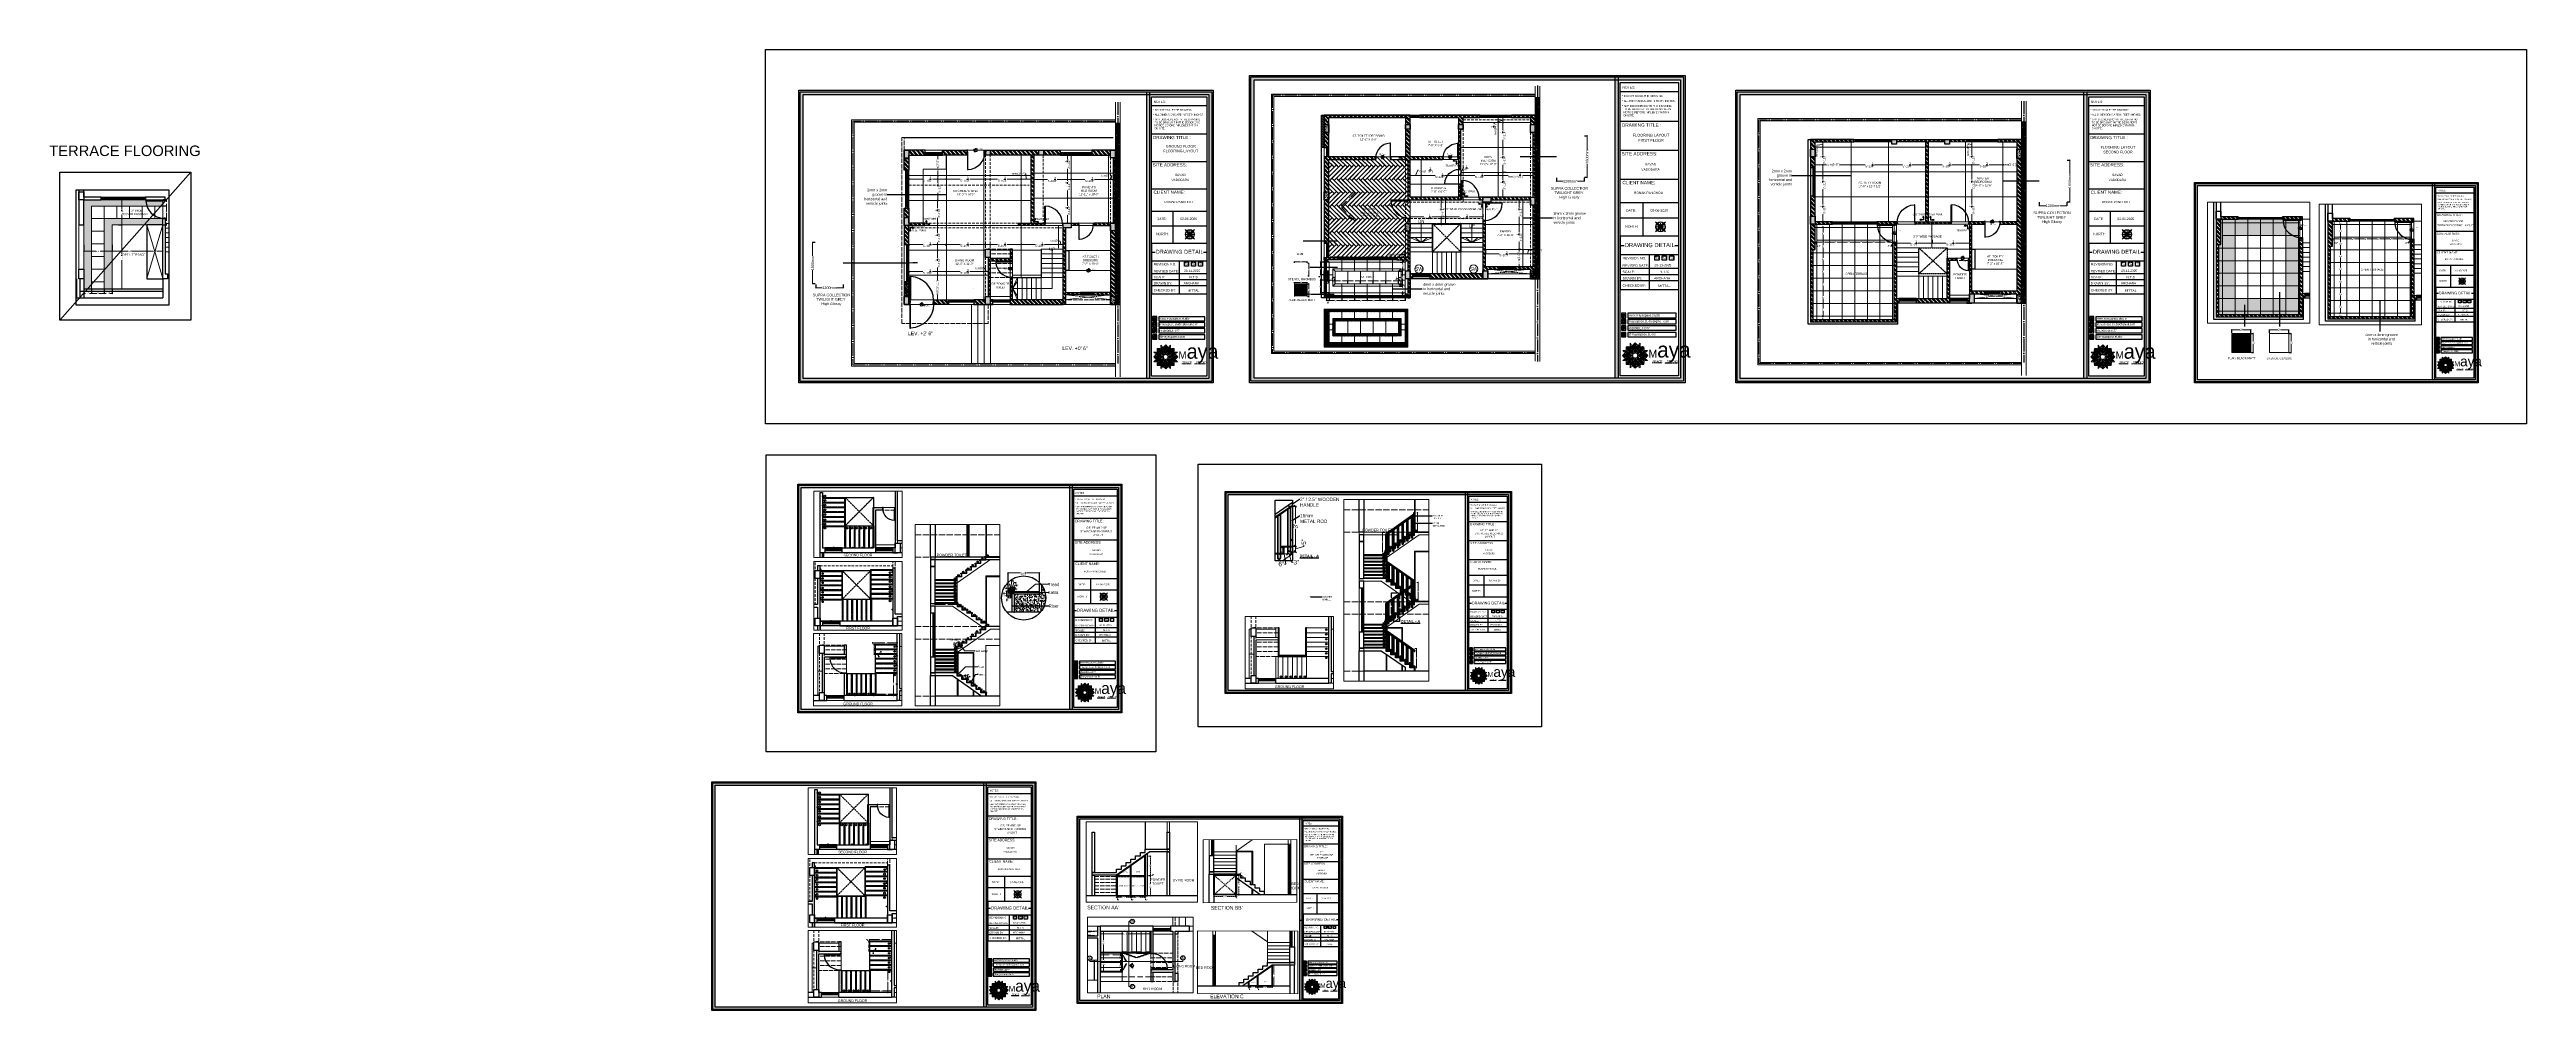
# Model space of a CAD drawing. Header units: millimetres. Extents: x 56222 to 3066687, y -650199 to -121287.
# Drawn here: x 149546 to 154244, y -181098 to -179275 of the extents above; entities outside this region: 7.
import ezdxf
from ezdxf import colors
from ezdxf.entities.mleader import LeaderData, LeaderLine
from ezdxf.enums import TextEntityAlignment as Align
from ezdxf.math import Vec2, Vec3

# ---------------------------------------------------------------- set-up
doc = ezdxf.new("R2010")
doc.units = ezdxf.units.MM
doc.header["$MEASUREMENT"] = 0
doc.header["$PDMODE"] = 35
for name, pattern in [('00 . GROUND FLOOR$0$DASHED', [0.75, 0.5, -0.25]), ('ACAD_ISO02W100', [15, 12, -3]), ('ACAD_ISO04W100', [30, 24, -3, 0, -3]), ('DASHED', [0.75, 0.5, -0.25]), ('DASHED2', [0.375, 0.25, -0.125]), ('DASHEDX2', [1.5, 1, -0.5])]:
    doc.linetypes.add(name, pattern=pattern)
doc.layers.get('Defpoints').update_dxf_attribs({"color": 220})
for name, color, linetype, lineweight in [('@~LEVEL GRID LINE', 43, 'ACAD_ISO02W100', 9), ('CENTERLINE ( COLUMN ) ~ DIM', 7, 'Continuous', 9), ('COLUMN', 1, 'Continuous', 30), ('DIM.', 250, 'Continuous', 13), ('dim05', 1, 'Continuous', 13), ('Dimension', 10, 'DASHEDX2', 20), ('DIMENSIONS', 164, 'Continuous', 9), ('el', 7, 'Continuous', 20), ('Electrical', 84, 'Continuous', 30), ('ELEVATION ( WALL COLOUR ) X_', 7, 'Continuous', 9), ('FALSE CEILING', 6, 'Continuous', 30), ('FIRST FLOOR', 7, 'Continuous', 9), ('FIRST FLOOR ( DW_RAIL )', 7, 'Continuous', 9), ('FIRST FLOOR ( TEXT )', 7, 'Continuous', 9), ('FIRST FLOOR_( D - W & RAILING )', 251, 'Continuous', 9), ('FIRST FLOOR_( PLine )_', 251, 'Continuous', 30), ('FIRST FLOOR_( STAIR )', 251, 'Continuous', 9), ('FUR', 250, 'Continuous', 0), ('FURNITURE', 32, 'Continuous', 9), ('furniture dimensions', 1, 'DASHED', 0), ('FURNITURE-1', 252, 'Continuous', 13), ('GROUND FLOOR', 7, 'Continuous', 9), ('GROUND FLOOR  ( DIM )', 7, 'Continuous', 9), ('GROUND FLOOR  ( HATCH )', 251, 'Continuous', 9), ('GROUND FLOOR  ( PLINE )', 251, 'Continuous', 30), ('GROUND FLOOR ( DW_RAIL )', 7, 'Continuous', 9), ('GROUND FLOOR ( STAIR )', 251, 'Continuous', 9), ('Labelling', 1, 'Continuous', 25), ('NAME PLATE', 7, 'Continuous', 25), ('SECOND FLOOR', 7, 'Continuous', 9), ('SECOND FLOOR  ( PLINE )', 251, 'Continuous', 30), ('SECOND FLOOR ( DW_RAIL )', 7, 'Continuous', 9), ('SECOND FLOOR ( PLine )', 7, 'Continuous', 30), ('SECTION', 7, 'Continuous', 9), ('SECTION ( D~W~RaiL )', 250, 'Continuous', 18), ('SECTION ( PLine )', 251, 'Continuous', 30), ('SECTION ( SLAB PLine )', 104, 'Continuous', 30), ('Text', 7, 'Continuous', 15), ('title block', 7, 'Continuous', 9), ('wall', 7, 'Continuous', 30), ('X_PLOT', 1, 'Continuous', 9), ('XX~SLAB ( BEAM )~ ( DIM )', 7, 'Continuous', 9)]:
    doc.layers.add(name, color=color, linetype=linetype, lineweight=lineweight)
for name, color, linetype in [('AR DOOR', 40, 'Continuous'), ('AR ELE-5', 134, 'Continuous'), ('AR HATCH-7', 7, 'Continuous'), ('GROUND FLOOR  ( Text )', 251, 'Continuous'), ('SECTION ( Text )', 250, 'Continuous'), ('WIN', 250, 'Continuous')]:
    doc.layers.add(name, color=color, linetype=linetype)
doc.layers.add('hatch', color=253, linetype='Continuous', lineweight=0, transparency=0.4)
doc.layers.add('XX~SLAB ( PLINE )', color=251, linetype='Continuous', plot=False)
doc.styles.add('Arial', font='arial.ttf')
doc.styles.add('century g', font='GOTHIC.TTF')
doc.styles.add("Cn_BT_0'-0", font='swissc.ttf')
doc.styles.add('Cn_BT_7', font='swissc.ttf', dxfattribs={"height": 7})
doc.styles.add('Cn_BT_9 ( BOLD )', font='swisscb.ttf', dxfattribs={"height": 9})
doc.styles.add('KATHA', font='swissc.ttf')
doc.styles.get("Standard").update_dxf_attribs({"font": 'arial.ttf', "height": 6})
doc.dimstyles.new('Archana', dxfattribs={"dimtxt": 2, "dimasz": 0.75, "dimexe": 0.5, "dimexo": 0.5, "dimgap": 0, "dimtad": 0, "dimzin": 0, "dimdsep": 46, "dimlunit": 4, "dimtxsty": 'century g', "dimblk": 'OBLIQUE', "dimcen": 0, "dimdle": 1, "dimclrd": 256, "dimclre": 256, "dimclrt": 256, "dimadec": 0, "dimazin": 0, "dimtfac": 1, "dimtofl": 0, "dimtmove": 1, "dimatfit": 3, "dimfxl": 1, "dimfxlon": 1, "dimtolj": 1, "dimtzin": 0, "dimlwd": -1, "dimlwe": -1, "dimarcsym": 0})
doc.dimstyles.new('Cn_BT_9 ( BOLD )', dxfattribs={"dimtxt": 9, "dimasz": 5, "dimexe": 1.5, "dimexo": 0, "dimgap": 0.09, "dimtad": 0, "dimzin": 3, "dimdsep": 46, "dimlunit": 4, "dimtxsty": 'Cn_BT_9 ( BOLD )', "dimblk": 'DOT', "dimcen": 0.09, "dimdle": 1.5, "dimclrd": 251, "dimclre": 251, "dimclrt": 5, "dimadec": 0, "dimazin": 0, "dimtfac": 0.75, "dimtofl": 0, "dimtmove": 0, "dimatfit": 3, "dimfxl": 0, "dimtolj": 1, "dimtzin": 0, "dimlwd": 15, "dimlwe": 15, "dimarcsym": 0})
doc.dimstyles.new('ISO-25', dxfattribs={"dimtxt": 2.5, "dimasz": 1, "dimexe": 0.5, "dimexo": 1, "dimtad": 0, "dimdec": 1, "dimlunit": 4, "dimtxsty": 'Standard', "dimblk": 'OBLIQUE', "dimcen": 2.5, "dimclrd": 1, "dimclre": 1, "dimclrt": 5, "dimadec": 0, "dimazin": 0, "dimtfac": 1, "dimtdec": 1, "dimtmove": 0, "dimatfit": 3, "dimfxl": 1, "dimlwd": -1, "dimarcsym": 0})
pattern_1 = [(135, (204.745, -82.701), (-3.97747564, -3.97747564), []), (135, (204.745, -80.0495), (-3.97747564, -3.97747564), [])]
pattern_2 = [(50, (204.745, -82.7011), (3.586300913, -0.313760675), [0.375, -4.125]), (355, (204.745, -82.701), (-0.69375667, 3.76096067), [0.3, -3.3]), (100.4514445, (205.0438, -82.7273), (2.892544234, 3.447199955), [0.31870096, -3.50571056]), (46.1842, (204.745, -81.701), (5.33620665, -0.8275964), [0.5625, -6.1875]), (96.6356355, (205.1896, -81.77), (4.67330973, 4.870593), [0.47805171, -5.2585688]), (351.184164, (204.745, -81.701), (4.67330973, 4.870593), [0.45, -4.95]), (21, (205.245, -81.9511), (2.98453526, -2.013094453), [0.375, -4.125]), (326, (205.245, -81.951), (1.21657666, 3.625750225), [0.3, -3.3]), (71.4514447, (205.4936, -82.119), (4.201111884, 1.612655764), [0.31870095, -3.50571056]), (37.5, (204.7449, -82.7011), (0.0607992766, 1.664469269), [0, -3.26, 0, -3.35, 0, -3.3125]), (7.5, (204.745, -82.7011), (1.315347687, 1.97205856), [0, -1.91, 0, -3.185, 0, -1.2625]), (327.5, (203.6299, -82.7011), (2.669112181, -0.112774359), [0, -1.25, 0, -3.9, 0, -5.175]), (317.5, (203.13, -82.7011), (2.915930847, 0.500524912), [0, -1.625, 0, -2.59, 0, -3.675])]
pattern_3 = [(50, (0, 0), (3.586300913, -0.313760675), [0.375, -4.125]), (355, (0, 0), (-0.69375667, 3.76096067), [0.3, -3.3]), (100.4514445, (0.299, -0.026), (2.892544234, 3.447199955), [0.31870096, -3.50571056]), (46.1842, (0, 1), (5.33620665, -0.8275964), [0.5625, -6.1875]), (96.6356355, (0.4447, 0.931), (4.67330973, 4.870593), [0.47805171, -5.2585688]), (351.184164, (0, 1), (4.67330973, 4.870593), [0.45, -4.95]), (21, (0.5, 0.75), (2.98453526, -2.013094453), [0.375, -4.125]), (326, (0.5, 0.75), (1.21657666, 3.625750225), [0.3, -3.3]), (71.4514447, (0.7487, 0.5822), (4.201111884, 1.612655764), [0.31870095, -3.50571056]), (37.5, (0, 0), (0.0607992766, 1.664469269), [0, -3.26, 0, -3.35, 0, -3.3125]), (7.5, (0, 0), (1.315347687, 1.97205856), [0, -1.91, 0, -3.185, 0, -1.2625]), (327.5, (-1.115, 0), (2.669112181, -0.112774359), [0, -1.25, 0, -3.9, 0, -5.175]), (317.5, (-1.615, 0), (2.915930847, 0.500524912), [0, -1.625, 0, -2.59, 0, -3.675])]
pattern_4 = [(135, (0, -46.366), (-3.97747564, -3.97747564), []), (135, (2e-16, -43.714), (-3.97747564, -3.97747564), [])]
pattern_5 = [(50, (0, -46.366), (3.586300913, -0.313760675), [0.375, -4.125]), (355, (0, -46.366), (-0.69375667, 3.76096067), [0.3, -3.3]), (100.4514445, (0.299, -46.392), (2.892544234, 3.447199955), [0.31870096, -3.50571056]), (46.1842, (0, -45.366), (5.33620665, -0.8275964), [0.5625, -6.1875]), (96.6356355, (0.4447, -45.435), (4.67330973, 4.870593), [0.47805171, -5.2585688]), (351.184164, (0, -45.366), (4.67330973, 4.870593), [0.45, -4.95]), (21, (0.5, -45.616), (2.98453526, -2.013094453), [0.375, -4.125]), (326, (0.5, -45.616), (1.21657666, 3.625750225), [0.3, -3.3]), (71.4514447, (0.7487, -45.7837), (4.201111884, 1.612655764), [0.31870095, -3.50571056]), (37.5, (0, -46.3659), (0.0607992766, 1.664469269), [0, -3.26, 0, -3.35, 0, -3.3125]), (7.5, (0, -46.366), (1.315347687, 1.97205856), [0, -1.91, 0, -3.185, 0, -1.2625]), (327.5, (-1.115, -46.3659), (2.669112181, -0.112774359), [0, -1.25, 0, -3.9, 0, -5.175]), (317.5, (-1.615, -46.366), (2.915930847, 0.500524912), [0, -1.625, 0, -2.59, 0, -3.675])]
pattern_6 = [(135, (769.57, -37.0313), (-3.97747564, -3.97747564), []), (135, (769.57, -34.3796), (-3.97747564, -3.97747564), [])]
pattern_7 = [(135, (981.328, -40.4993), (-3.97747564, -3.97747564), []), (135, (981.328, -37.8477), (-3.97747564, -3.97747564), [])]

# ---------------------------------------------------------------- blocks, each defined once
blk = doc.blocks.new('_Oblique')
at = {"layer": 'wall', "color": 0, "lineweight": -2}
blk.add_line((-0.5, -0.5), (0.5, 0.5), dxfattribs=at)
blk = doc.blocks.new('*D137')
at = {"layer": 'Defpoints', "color": 0, "lineweight": 30, "transparency": 16777216}
for p in [(150999.1, -179719.9), (151051.4, -179719.9), (151051.4, -179727.3)]:
    blk.add_point(p, dxfattribs=at)
at = {"layer": 'dim05', "color": 1, "linetype": 'Continuous', "lineweight": -2, "transparency": 16777216}
for p, q in [((150999.1, -179720.9), (150999.1, -179727.8)), ((151051.4, -179720.9), (151051.4, -179727.8))]:
    blk.add_line(p, q, dxfattribs=at)
at = {"layer": 'dim05', "color": 1, "linetype": 'Continuous', "transparency": 16777216}
for p, q in [((150999.1, -179727.3), (151011.6, -179727.3)), ((151051.4, -179727.3), (151038.9, -179727.3))]:
    blk.add_line(p, q, dxfattribs=at)
at = {"layer": 'dim05', "color": 1, "transparency": 16777216, "rotation": 180}
blk.add_blockref('_Oblique', (150999.1, -179727.3), dxfattribs=at)
at = {"layer": 'dim05', "color": 1, "transparency": 16777216}
blk.add_blockref('_Oblique', (151051.4, -179727.3), dxfattribs=at)
at = {"layer": 'dim05', "color": 5, "lineweight": 25, "transparency": 16777216, "insert": (151025.2, -179727.3), "char_height": 5, "attachment_point": 5, "style": 'Arial'}
blk.add_mtext('1200mm', dxfattribs=at)
blk = doc.blocks.new('*D138')
at = {"layer": 'Defpoints', "color": 0, "lineweight": 30, "transparency": 16777216}
for p in [(150993.2, -179641.2), (150999.1, -179641.2), (150999.1, -179719.9)]:
    blk.add_point(p, dxfattribs=at)
at = {"layer": 'dim05', "color": 1, "linetype": 'Continuous', "lineweight": -2, "transparency": 16777216}
for p, q in [((150998.1, -179641.2), (150992.7, -179641.2)), ((150998.1, -179719.9), (150992.7, -179719.9))]:
    blk.add_line(p, q, dxfattribs=at)
at = {"layer": 'dim05', "color": 1, "linetype": 'Continuous', "transparency": 16777216}
for p, q in [((150993.2, -179641.2), (150993.2, -179666.9)), ((150993.2, -179719.9), (150993.2, -179694.1))]:
    blk.add_line(p, q, dxfattribs=at)
at = {"layer": 'dim05', "color": 1, "transparency": 16777216}
for p, rotation in [((150993.2, -179641.2), 90), ((150993.2, -179719.9), 270)]:
    blk.add_blockref('_Oblique', p, dxfattribs=dict(at, rotation=rotation))
at = {"layer": 'dim05', "color": 5, "lineweight": 25, "transparency": 16777216, "insert": (150993.2, -179680.5), "char_height": 5, "attachment_point": 5, "rotation": 90, "style": 'Arial'}
blk.add_mtext('1800mm', dxfattribs=at)
blk = doc.blocks.new('*U116')
for points in [[(-40, 0), (0, 0), (0, 30), (10, 30), (10, 100), (-40, 100)], [(0, 0), (0, -1120), (30, -1120), (30, 0)], [(1160, 0), (1120, 0), (1120, 30), (1110, 30), (1110, 100), (1160, 100)]]:
    blk.add_lwpolyline(points, close=True)
at = {"layer": 'AR ELE-5', "linetype": 'ByBlock', "ltscale": 15}
blk.add_arc((-2, 1), 1122, 272.37301, 359.96526, dxfattribs=at)
blk = doc.blocks.new('*U18')
for points in [[(0, 0), (0, 1120), (-30, 1120), (-30, 0)], [(40, 0), (0, 0), (0, -30), (-10, -30), (-10, -100), (40, -100)], [(-1160, 0), (-1120, 0), (-1120, -30), (-1110, -30), (-1110, -100), (-1160, -100)]]:
    blk.add_lwpolyline(points, close=True)
at = {"layer": 'AR ELE-5', "linetype": 'ByBlock', "ltscale": 15}
blk.add_arc((2, -1), 1122, 92.37301, 179.96526, dxfattribs=at)
blk = doc.blocks.new('*U20')
for points in [[(-40, 0), (0, 0), (0, -30), (10, -30), (10, -100), (-40, -100)], [(0, 0), (0, 1120), (30, 1120), (30, 0)], [(1160, 0), (1120, 0), (1120, -30), (1110, -30), (1110, -100), (1160, -100)]]:
    blk.add_lwpolyline(points, close=True)
at = {"layer": 'AR ELE-5', "linetype": 'ByBlock', "ltscale": 15}
blk.add_arc((-2, -1), 1122, 0.03474, 87.62699, dxfattribs=at)
blk = doc.blocks.new('*U25')
for points in [[(-40, 0), (0, 0), (0, 30), (10, 30), (10, 100), (-40, 100)], [(0, 0), (0, -1120), (30, -1120), (30, 0)], [(1160, 0), (1120, 0), (1120, 30), (1110, 30), (1110, 100), (1160, 100)]]:
    blk.add_lwpolyline(points, close=True)
at = {"layer": 'AR ELE-5', "linetype": 'ByBlock', "ltscale": 15}
blk.add_arc((-2, 1), 1122, 272.37301, 359.96526, dxfattribs=at)
blk = doc.blocks.new('*U19')
for points in [[(-1160, 0), (-1120, 0), (-1120, 30), (-1110, 30), (-1110, 100), (-1160, 100)], [(0, 0), (0, -1120), (-30, -1120), (-30, 0)], [(40, 0), (0, 0), (0, 30), (-10, 30), (-10, 100), (40, 100)]]:
    blk.add_lwpolyline(points, close=True)
at = {"layer": 'AR ELE-5', "linetype": 'ByBlock', "ltscale": 15}
blk.add_arc((2, 1), 1122, 180.03474, 267.62699, dxfattribs=at)
blk = doc.blocks.new('*U29')
for points in [[(-40, 0), (0, 0), (0, 30), (10, 30), (10, 100), (-40, 100)], [(0, 0), (0, -1120), (30, -1120), (30, 0)], [(1160, 0), (1120, 0), (1120, 30), (1110, 30), (1110, 100), (1160, 100)]]:
    blk.add_lwpolyline(points, close=True)
at = {"layer": 'AR ELE-5', "linetype": 'ByBlock', "ltscale": 15}
blk.add_arc((-2, 1), 1122, 272.37301, 359.96526, dxfattribs=at)
blk = doc.blocks.new('*U118')
for points in [[(-40, 0), (0, 0), (0, 30), (10, 30), (10, 100), (-40, 100)], [(0, 0), (0, -1120), (30, -1120), (30, 0)], [(1160, 0), (1120, 0), (1120, 30), (1110, 30), (1110, 100), (1160, 100)]]:
    blk.add_lwpolyline(points, close=True)
at = {"layer": 'AR ELE-5', "linetype": 'ByBlock', "ltscale": 15}
blk.add_arc((-2, 1), 1122, 272.37301, 359.96526, dxfattribs=at)
blk = doc.blocks.new('*U117')
for points in [[(-1160, 0), (-1120, 0), (-1120, 30), (-1110, 30), (-1110, 100), (-1160, 100)], [(0, 0), (0, -1120), (-30, -1120), (-30, 0)], [(40, 0), (0, 0), (0, 30), (-10, 30), (-10, 100), (40, 100)]]:
    blk.add_lwpolyline(points, close=True)
at = {"layer": 'AR ELE-5', "linetype": 'ByBlock', "ltscale": 15}
blk.add_arc((2, 1), 1122, 180.03474, 267.62699, dxfattribs=at)
blk = doc.blocks.new('sd d')
at = {"color": 5, "lineweight": 30}
for p, q in [((3321366.5, -510816.4, 0), (3321370.7, -510816.4, 0)), ((3321370.7, -510816.4, 0), (3321370.7, -510812, 0))]:
    blk.add_line(p, q, dxfattribs=at)
at = {"color": 5, "lineweight": 30, "elevation": 0}
for points in [[(3321366.5, -510816.4), (3321366.5, -510815.1), (3321364.1, -510816.4)], [(3321366.5, -510816.4), (3321366.5, -510817.8), (3321364.1, -510816.4)], [(3321370.7, -510812), (3321369.4, -510812), (3321370.7, -510809.6)], [(3321370.7, -510812), (3321372.1, -510812), (3321370.7, -510809.6)]]:
    blk.add_lwpolyline(points, dxfattribs=at)
blk = doc.blocks.new('*D141')
at = {"layer": 'Defpoints', "color": 0, "lineweight": 30, "transparency": 16777216}
for p in [(151999.2, -179573.6), (152022, -179600.8), (152024.2, -179598.6)]:
    blk.add_point(p, dxfattribs=at)
at = {"layer": 'dim05', "color": 1, "linetype": 'Continuous', "lineweight": -2, "transparency": 16777216}
for p, q in [((151998.5, -179574.3), (151996.6, -179576.1)), ((152023.5, -179599.4), (152021.7, -179601.2))]:
    blk.add_line(p, q, dxfattribs=at)
at = {"layer": 'dim05', "color": 1, "linetype": 'Continuous', "transparency": 16777216}
for p, q in [((151997, -179575.8), (152005.4, -179584.2)), ((152022, -179600.8), (152013.7, -179592.4))]:
    blk.add_line(p, q, dxfattribs=at)
at = {"layer": 'dim05', "color": 1, "transparency": 16777216}
for p, rotation in [((151997, -179575.8), 135.000000000233), ((152022, -179600.8), 315.0000000002329)]:
    blk.add_blockref('_Oblique', p, dxfattribs=dict(at, rotation=rotation))
at = {"layer": 'dim05', "color": 5, "lineweight": 25, "transparency": 16777216, "insert": (152009.5, -179588.3), "char_height": 2.5, "attachment_point": 5, "rotation": 315, "style": 'Arial'}
blk.add_mtext('2\'-11{\\H1x;\\S1/2;}"', dxfattribs=at)
blk = doc.blocks.new('*D142')
at = {"layer": 'Defpoints', "color": 0, "lineweight": 30, "transparency": 16777216}
for p in [(152022.2, -179546.5), (152024.2, -179548.5), (151999.2, -179573.6)]:
    blk.add_point(p, dxfattribs=at)
at = {"layer": 'dim05', "color": 1, "linetype": 'Continuous', "transparency": 16777216}
for p, q in [((152022.2, -179546.5), (152013.8, -179554.9)), ((151997.2, -179571.6), (152005.5, -179563.2))]:
    blk.add_line(p, q, dxfattribs=at)
at = {"layer": 'dim05', "color": 1, "linetype": 'Continuous', "lineweight": -2, "transparency": 16777216}
for p, q in [((152023.5, -179547.8), (152021.9, -179546.2)), ((151998.5, -179572.9), (151996.8, -179571.2))]:
    blk.add_line(p, q, dxfattribs=at)
at = {"layer": 'dim05', "color": 1, "transparency": 16777216}
for p, rotation in [((152022.2, -179546.5), 44.99999999986687), ((151997.2, -179571.6), 224.9999999998669)]:
    blk.add_blockref('_Oblique', p, dxfattribs=dict(at, rotation=rotation))
at = {"layer": 'dim05', "color": 5, "lineweight": 25, "transparency": 16777216, "insert": (152009.7, -179559.1), "char_height": 2.5, "attachment_point": 5, "rotation": 45, "style": 'Arial'}
blk.add_mtext('2\'-11{\\H1x;\\S1/2;}"', dxfattribs=at)
blk = doc.blocks.new('*D143')
at = {"layer": 'Defpoints', "color": 0, "lineweight": 30, "transparency": 16777216}
for p in [(152106.6, -179674.1), (152112.3, -179678.6), (152112.3, -179678.6)]:
    blk.add_point(p, dxfattribs=at)
at = {"layer": 'dim05', "color": 1, "linetype": 'Continuous', "lineweight": -2, "transparency": 16777216}
for p, q in [((152107.6, -179674.1), (152112.8, -179674.1)), ((152113.3, -179678.6), (152112.8, -179678.6))]:
    blk.add_line(p, q, dxfattribs=at)
at = {"layer": 'dim05', "color": 1, "linetype": 'Continuous', "transparency": 16777216}
blk.add_line((152112.3, -179674.1), (152112.3, -179678.6), dxfattribs=at)
at = {"layer": 'dim05', "color": 1, "transparency": 16777216}
for p, rotation in [((152112.3, -179674.1), 90), ((152112.3, -179678.6), 270)]:
    blk.add_blockref('_Oblique', p, dxfattribs=dict(at, rotation=rotation))
at = {"layer": 'dim05', "color": 5, "lineweight": 25, "transparency": 16777216, "insert": (152114.5, -179677.1), "char_height": 2.5, "attachment_point": 5, "rotation": 90, "style": 'Arial'}
blk.add_mtext('4{\\H1x;\\S1/2;}"', dxfattribs=at)
blk = doc.blocks.new('*D144')
at = {"layer": 'Defpoints', "color": 0, "lineweight": 30, "transparency": 16777216}
for p in [(152106.6, -179678.6), (152112.3, -179691.4), (152112.3, -179691.4)]:
    blk.add_point(p, dxfattribs=at)
at = {"layer": 'dim05', "color": 1, "linetype": 'Continuous', "lineweight": -2, "transparency": 16777216}
for p, q in [((152107.6, -179678.6), (152112.8, -179678.6)), ((152113.3, -179691.4), (152112.8, -179691.4))]:
    blk.add_line(p, q, dxfattribs=at)
at = {"layer": 'dim05', "color": 1, "linetype": 'Continuous', "transparency": 16777216}
for p, q in [((152112.3, -179678.6), (152112.3, -179681.2)), ((152112.3, -179691.4), (152112.3, -179688.8))]:
    blk.add_line(p, q, dxfattribs=at)
at = {"layer": 'dim05', "color": 1, "transparency": 16777216}
for p, rotation in [((152112.3, -179678.6), 90), ((152112.3, -179691.4), 270)]:
    blk.add_blockref('_Oblique', p, dxfattribs=dict(at, rotation=rotation))
at = {"layer": 'dim05', "color": 5, "lineweight": 25, "transparency": 16777216, "insert": (152112.3, -179685), "char_height": 2.5, "attachment_point": 5, "rotation": 90, "style": 'Arial'}
blk.add_mtext('1\'-1"', dxfattribs=at)
blk = doc.blocks.new('*D145')
at = {"layer": 'Defpoints', "color": 0, "lineweight": 30, "transparency": 16777216}
for p in [(152104.5, -179695.9), (152112.3, -179691.4), (152112.3, -179695.9)]:
    blk.add_point(p, dxfattribs=at)
at = {"layer": 'dim05', "color": 1, "linetype": 'Continuous', "lineweight": -2, "transparency": 16777216}
for p, q in [((152105.5, -179695.9), (152112.8, -179695.9)), ((152113.3, -179691.4), (152112.8, -179691.4))]:
    blk.add_line(p, q, dxfattribs=at)
at = {"layer": 'dim05', "color": 1, "linetype": 'Continuous', "transparency": 16777216}
blk.add_line((152112.3, -179691.4), (152112.3, -179695.9), dxfattribs=at)
at = {"layer": 'dim05', "color": 1, "transparency": 16777216}
for p, rotation in [((152112.3, -179691.4), 90), ((152112.3, -179695.9), 270)]:
    blk.add_blockref('_Oblique', p, dxfattribs=dict(at, rotation=rotation))
at = {"layer": 'dim05', "color": 5, "lineweight": 25, "transparency": 16777216, "insert": (152114.4, -179693.7), "char_height": 2.5, "attachment_point": 5, "rotation": 90, "style": 'Arial'}
blk.add_mtext('4{\\H1x;\\S1/2;}"', dxfattribs=at)
blk = doc.blocks.new('*D146')
at = {"layer": 'Defpoints', "color": 0, "lineweight": 30, "transparency": 16777216}
for p in [(152104.5, -179695.9), (152104.5, -179719.9), (152112.3, -179719.9)]:
    blk.add_point(p, dxfattribs=at)
at = {"layer": 'dim05', "color": 1, "linetype": 'Continuous', "lineweight": -2, "transparency": 16777216}
for p, q in [((152105.5, -179695.9), (152112.8, -179695.9)), ((152105.5, -179719.9), (152112.8, -179719.9))]:
    blk.add_line(p, q, dxfattribs=at)
at = {"layer": 'dim05', "color": 1, "linetype": 'Continuous', "transparency": 16777216}
for p, q in [((152112.3, -179695.9), (152112.3, -179706.1)), ((152112.3, -179719.9), (152112.3, -179709.7))]:
    blk.add_line(p, q, dxfattribs=at)
at = {"layer": 'dim05', "color": 1, "transparency": 16777216}
for p, rotation in [((152112.3, -179695.9), 90), ((152112.3, -179719.9), 270)]:
    blk.add_blockref('_Oblique', p, dxfattribs=dict(at, rotation=rotation))
at = {"layer": 'dim05', "color": 5, "lineweight": 25, "transparency": 16777216, "insert": (152112.3, -179707.9), "char_height": 2.5, "attachment_point": 5, "rotation": 90, "style": 'Arial'}
blk.add_mtext("2'", dxfattribs=at)
blk = doc.blocks.new('*D147')
at = {"layer": 'Defpoints', "color": 0, "lineweight": 30, "transparency": 16777216}
for p in [(152104.5, -179719.9), (152104.5, -179724.4), (152112.3, -179724.4)]:
    blk.add_point(p, dxfattribs=at)
at = {"layer": 'dim05', "color": 1, "linetype": 'Continuous', "lineweight": -2, "transparency": 16777216}
for p, q in [((152105.5, -179719.9), (152112.8, -179719.9)), ((152105.5, -179724.4), (152112.8, -179724.4))]:
    blk.add_line(p, q, dxfattribs=at)
at = {"layer": 'dim05', "color": 1, "linetype": 'Continuous', "transparency": 16777216}
blk.add_line((152112.3, -179719.9), (152112.3, -179724.4), dxfattribs=at)
at = {"layer": 'dim05', "color": 1, "transparency": 16777216}
for p, rotation in [((152112.3, -179719.9), 90), ((152112.3, -179724.4), 270)]:
    blk.add_blockref('_Oblique', p, dxfattribs=dict(at, rotation=rotation))
at = {"layer": 'dim05', "color": 5, "lineweight": 25, "transparency": 16777216, "insert": (152113.5, -179722.3), "char_height": 2.5, "attachment_point": 5, "rotation": 90, "style": 'Arial'}
blk.add_mtext('4{\\H1x;\\S1/2;}"', dxfattribs=at)
blk = doc.blocks.new('*D148')
at = {"layer": 'Defpoints', "color": 0, "lineweight": 30, "transparency": 16777216}
for p in [(152109.8, -179724.4), (152109.8, -179737.1), (152112.3, -179737.1)]:
    blk.add_point(p, dxfattribs=at)
at = {"layer": 'dim05', "color": 1, "linetype": 'Continuous', "lineweight": -2, "transparency": 16777216}
for p, q in [((152110.8, -179724.4), (152112.8, -179724.4)), ((152110.8, -179737.1), (152112.8, -179737.1))]:
    blk.add_line(p, q, dxfattribs=at)
at = {"layer": 'dim05', "color": 1, "linetype": 'Continuous', "transparency": 16777216}
for p, q in [((152112.3, -179724.4), (152112.3, -179726.9)), ((152112.3, -179737.1), (152112.3, -179734.6))]:
    blk.add_line(p, q, dxfattribs=at)
at = {"layer": 'dim05', "color": 1, "transparency": 16777216}
for p, rotation in [((152112.3, -179724.4), 90), ((152112.3, -179737.1), 270)]:
    blk.add_blockref('_Oblique', p, dxfattribs=dict(at, rotation=rotation))
at = {"layer": 'dim05', "color": 5, "lineweight": 25, "transparency": 16777216, "insert": (152112.3, -179730.8), "char_height": 2.5, "attachment_point": 5, "rotation": 90, "style": 'Arial'}
blk.add_mtext('1\'-1"', dxfattribs=at)
blk = doc.blocks.new('*D149')
at = {"layer": 'Defpoints', "color": 0, "lineweight": 30, "transparency": 16777216}
for p in [(152111, -179741.6), (152112.3, -179737.1), (152112.3, -179741.6)]:
    blk.add_point(p, dxfattribs=at)
at = {"layer": 'dim05', "color": 1, "linetype": 'Continuous', "lineweight": -2, "transparency": 16777216}
for p, q in [((152112, -179741.6), (152112.8, -179741.6)), ((152113.3, -179737.1), (152112.8, -179737.1))]:
    blk.add_line(p, q, dxfattribs=at)
at = {"layer": 'dim05', "color": 1, "linetype": 'Continuous', "transparency": 16777216}
blk.add_line((152112.3, -179737.1), (152112.3, -179741.6), dxfattribs=at)
at = {"layer": 'dim05', "color": 1, "transparency": 16777216}
for p, rotation in [((152112.3, -179737.1), 90), ((152112.3, -179741.6), 270)]:
    blk.add_blockref('_Oblique', p, dxfattribs=dict(at, rotation=rotation))
at = {"layer": 'dim05', "color": 5, "lineweight": 25, "transparency": 16777216, "insert": (152112.7, -179739.2), "char_height": 2.5, "attachment_point": 5, "rotation": 90, "style": 'Arial'}
blk.add_mtext('4{\\H1x;\\S1/2;}"', dxfattribs=at)
blk = doc.blocks.new('*D150')
at = {"layer": 'Defpoints', "color": 0, "lineweight": 30, "transparency": 16777216}
for p in [(151967.7, -179741.6), (151972.9, -179737.1), (151972.9, -179751.5)]:
    blk.add_point(p, dxfattribs=at)
at = {"layer": 'dim05', "color": 1, "linetype": 'Continuous', "lineweight": -2, "transparency": 16777216}
for p, q in [((151967.7, -179742.6), (151967.7, -179752)), ((151972.9, -179738.1), (151972.9, -179752))]:
    blk.add_line(p, q, dxfattribs=at)
at = {"layer": 'dim05', "color": 1, "linetype": 'Continuous', "transparency": 16777216}
blk.add_line((151967.7, -179751.5), (151972.9, -179751.5), dxfattribs=at)
at = {"layer": 'dim05', "color": 1, "transparency": 16777216, "rotation": 180}
blk.add_blockref('_Oblique', (151967.7, -179751.5), dxfattribs=at)
at = {"layer": 'dim05', "color": 1, "transparency": 16777216}
blk.add_blockref('_Oblique', (151972.9, -179751.5), dxfattribs=at)
at = {"layer": 'dim05', "color": 5, "lineweight": 25, "transparency": 16777216, "insert": (151970.3, -179754.8), "char_height": 2.5, "attachment_point": 5, "style": 'Arial'}
blk.add_mtext('5{\\H1x;\\S1/2;}"', dxfattribs=at)
blk = doc.blocks.new('*D151')
at = {"layer": 'Defpoints', "color": 0, "lineweight": 30, "transparency": 16777216}
for p in [(151972.9, -179737.1), (151996.9, -179741.6), (151996.9, -179751.5)]:
    blk.add_point(p, dxfattribs=at)
at = {"layer": 'dim05', "color": 1, "linetype": 'Continuous', "lineweight": -2, "transparency": 16777216}
for p, q in [((151972.9, -179738.1), (151972.9, -179752)), ((151996.9, -179742.6), (151996.9, -179752))]:
    blk.add_line(p, q, dxfattribs=at)
at = {"layer": 'dim05', "color": 1, "linetype": 'Continuous', "transparency": 16777216}
for p, q in [((151972.9, -179751.5), (151983.1, -179751.5)), ((151996.9, -179751.5), (151986.7, -179751.5))]:
    blk.add_line(p, q, dxfattribs=at)
at = {"layer": 'dim05', "color": 1, "transparency": 16777216, "rotation": 180}
blk.add_blockref('_Oblique', (151972.9, -179751.5), dxfattribs=at)
at = {"layer": 'dim05', "color": 1, "transparency": 16777216}
blk.add_blockref('_Oblique', (151996.9, -179751.5), dxfattribs=at)
at = {"layer": 'dim05', "color": 5, "lineweight": 25, "transparency": 16777216, "insert": (151984.9, -179751.5), "char_height": 2.5, "attachment_point": 5, "style": 'Arial'}
blk.add_mtext("2'", dxfattribs=at)
blk = doc.blocks.new('*D152')
at = {"layer": 'Defpoints', "color": 0, "lineweight": 30, "transparency": 16777216}
for p in [(151996.9, -179741.6), (152020.9, -179741.6), (152020.9, -179751.5)]:
    blk.add_point(p, dxfattribs=at)
at = {"layer": 'dim05', "color": 1, "linetype": 'Continuous', "lineweight": -2, "transparency": 16777216}
for p, q in [((151996.9, -179742.6), (151996.9, -179752)), ((152020.9, -179742.6), (152020.9, -179752))]:
    blk.add_line(p, q, dxfattribs=at)
at = {"layer": 'dim05', "color": 1, "linetype": 'Continuous', "transparency": 16777216}
for p, q in [((151996.9, -179751.5), (152007.1, -179751.5)), ((152020.9, -179751.5), (152010.7, -179751.5))]:
    blk.add_line(p, q, dxfattribs=at)
at = {"layer": 'dim05', "color": 1, "transparency": 16777216, "rotation": 180}
blk.add_blockref('_Oblique', (151996.9, -179751.5), dxfattribs=at)
at = {"layer": 'dim05', "color": 1, "transparency": 16777216}
blk.add_blockref('_Oblique', (152020.9, -179751.5), dxfattribs=at)
at = {"layer": 'dim05', "color": 5, "lineweight": 25, "transparency": 16777216, "insert": (152008.9, -179751.5), "char_height": 2.5, "attachment_point": 5, "style": 'Arial'}
blk.add_mtext("2'", dxfattribs=at)
blk = doc.blocks.new('*D153')
at = {"layer": 'Defpoints', "color": 0, "lineweight": 30, "transparency": 16777216}
for p in [(152020.9, -179741.6), (152044.9, -179741.6), (152020.9, -179751.5)]:
    blk.add_point(p, dxfattribs=at)
at = {"layer": 'dim05', "color": 1, "linetype": 'Continuous', "lineweight": -2, "transparency": 16777216}
for p, q in [((152020.9, -179742.6), (152020.9, -179752)), ((152044.9, -179742.6), (152044.9, -179752))]:
    blk.add_line(p, q, dxfattribs=at)
at = {"layer": 'dim05', "color": 1, "linetype": 'Continuous', "transparency": 16777216}
for p, q in [((152020.9, -179751.5), (152031.1, -179751.5)), ((152044.9, -179751.5), (152034.7, -179751.5))]:
    blk.add_line(p, q, dxfattribs=at)
at = {"layer": 'dim05', "color": 1, "transparency": 16777216, "rotation": 180}
blk.add_blockref('_Oblique', (152020.9, -179751.5), dxfattribs=at)
at = {"layer": 'dim05', "color": 1, "transparency": 16777216}
blk.add_blockref('_Oblique', (152044.9, -179751.5), dxfattribs=at)
at = {"layer": 'dim05', "color": 5, "lineweight": 25, "transparency": 16777216, "insert": (152032.9, -179751.5), "char_height": 2.5, "attachment_point": 5, "style": 'Arial'}
blk.add_mtext("2'", dxfattribs=at)
blk = doc.blocks.new('*D154')
at = {"layer": 'Defpoints', "color": 0, "lineweight": 30, "transparency": 16777216}
for p in [(152044.9, -179741.6), (152068.9, -179741.6), (152068.9, -179751.5)]:
    blk.add_point(p, dxfattribs=at)
at = {"layer": 'dim05', "color": 1, "linetype": 'Continuous', "lineweight": -2, "transparency": 16777216}
for p, q in [((152044.9, -179742.6), (152044.9, -179752)), ((152068.9, -179742.6), (152068.9, -179752))]:
    blk.add_line(p, q, dxfattribs=at)
at = {"layer": 'dim05', "color": 1, "linetype": 'Continuous', "transparency": 16777216}
for p, q in [((152044.9, -179751.5), (152055.1, -179751.5)), ((152068.9, -179751.5), (152058.7, -179751.5))]:
    blk.add_line(p, q, dxfattribs=at)
at = {"layer": 'dim05', "color": 1, "transparency": 16777216, "rotation": 180}
blk.add_blockref('_Oblique', (152044.9, -179751.5), dxfattribs=at)
at = {"layer": 'dim05', "color": 1, "transparency": 16777216}
blk.add_blockref('_Oblique', (152068.9, -179751.5), dxfattribs=at)
at = {"layer": 'dim05', "color": 5, "lineweight": 25, "transparency": 16777216, "insert": (152056.9, -179751.5), "char_height": 2.5, "attachment_point": 5, "style": 'Arial'}
blk.add_mtext("2'", dxfattribs=at)
blk = doc.blocks.new('*D156')
at = {"layer": 'Defpoints', "color": 0, "lineweight": 30, "transparency": 16777216}
for p in [(152092.9, -179741.6), (152116.8, -179737.1), (152116.8, -179751.5)]:
    blk.add_point(p, dxfattribs=at)
at = {"layer": 'dim05', "color": 1, "linetype": 'Continuous', "lineweight": -2, "transparency": 16777216}
for p, q in [((152092.9, -179742.6), (152092.9, -179752)), ((152116.8, -179738.1), (152116.8, -179752))]:
    blk.add_line(p, q, dxfattribs=at)
at = {"layer": 'dim05', "color": 1, "linetype": 'Continuous', "transparency": 16777216}
for p, q in [((152092.9, -179751.5), (152103.1, -179751.5)), ((152116.8, -179751.5), (152106.7, -179751.5))]:
    blk.add_line(p, q, dxfattribs=at)
at = {"layer": 'dim05', "color": 1, "transparency": 16777216, "rotation": 180}
blk.add_blockref('_Oblique', (152092.9, -179751.5), dxfattribs=at)
at = {"layer": 'dim05', "color": 1, "transparency": 16777216}
blk.add_blockref('_Oblique', (152116.8, -179751.5), dxfattribs=at)
at = {"layer": 'dim05', "color": 5, "lineweight": 25, "transparency": 16777216, "insert": (152104.9, -179751.5), "char_height": 2.5, "attachment_point": 5, "style": 'Arial'}
blk.add_mtext("2'", dxfattribs=at)
blk = doc.blocks.new('*D155')
at = {"layer": 'Defpoints', "color": 0, "lineweight": 30, "transparency": 16777216}
for p in [(152068.9, -179741.6), (152092.9, -179741.6), (152068.9, -179751.5)]:
    blk.add_point(p, dxfattribs=at)
at = {"layer": 'dim05', "color": 1, "linetype": 'Continuous', "lineweight": -2, "transparency": 16777216}
for p, q in [((152068.9, -179742.6), (152068.9, -179752)), ((152092.9, -179742.6), (152092.9, -179752))]:
    blk.add_line(p, q, dxfattribs=at)
at = {"layer": 'dim05', "color": 1, "linetype": 'Continuous', "transparency": 16777216}
for p, q in [((152068.9, -179751.5), (152079.1, -179751.5)), ((152092.9, -179751.5), (152082.7, -179751.5))]:
    blk.add_line(p, q, dxfattribs=at)
at = {"layer": 'dim05', "color": 1, "transparency": 16777216, "rotation": 180}
blk.add_blockref('_Oblique', (152068.9, -179751.5), dxfattribs=at)
at = {"layer": 'dim05', "color": 1, "transparency": 16777216}
blk.add_blockref('_Oblique', (152092.9, -179751.5), dxfattribs=at)
at = {"layer": 'dim05', "color": 5, "lineweight": 25, "transparency": 16777216, "insert": (152080.9, -179751.5), "char_height": 2.5, "attachment_point": 5, "style": 'Arial'}
blk.add_mtext("2'", dxfattribs=at)
blk = doc.blocks.new('*D157')
at = {"layer": 'Defpoints', "color": 0, "lineweight": 30, "transparency": 16777216}
for p in [(151956.3, -179713.1), (151972.9, -179713.1), (151972.9, -179737.1)]:
    blk.add_point(p, dxfattribs=at)
at = {"layer": 'dim05', "color": 1, "linetype": 'Continuous', "lineweight": -2, "transparency": 16777216}
for p, q in [((151971.9, -179713.1), (151955.8, -179713.1)), ((151971.9, -179737.1), (151955.8, -179737.1))]:
    blk.add_line(p, q, dxfattribs=at)
at = {"layer": 'dim05', "color": 1, "linetype": 'Continuous', "transparency": 16777216}
for p, q in [((151956.3, -179713.1), (151956.3, -179723.3)), ((151956.3, -179737.1), (151956.3, -179726.9))]:
    blk.add_line(p, q, dxfattribs=at)
at = {"layer": 'dim05', "color": 1, "transparency": 16777216}
for p, rotation in [((151956.3, -179713.1), 90), ((151956.3, -179737.1), 270)]:
    blk.add_blockref('_Oblique', p, dxfattribs=dict(at, rotation=rotation))
at = {"layer": 'dim05', "color": 5, "lineweight": 25, "transparency": 16777216, "insert": (151956.3, -179725.1), "char_height": 2.5, "attachment_point": 5, "rotation": 90, "style": 'Arial'}
blk.add_mtext("2'", dxfattribs=at)
blk = doc.blocks.new('*D158')
at = {"layer": 'Defpoints', "color": 0, "lineweight": 30, "transparency": 16777216}
for p in [(151956.3, -179702.6), (151972.9, -179702.6), (151972.9, -179713.1)]:
    blk.add_point(p, dxfattribs=at)
at = {"layer": 'dim05', "color": 1, "linetype": 'Continuous', "lineweight": -2, "transparency": 16777216}
for p, q in [((151971.9, -179702.6), (151955.8, -179702.6)), ((151971.9, -179713.1), (151955.8, -179713.1))]:
    blk.add_line(p, q, dxfattribs=at)
at = {"layer": 'dim05', "color": 1, "linetype": 'Continuous', "transparency": 16777216}
for p, q in [((151956.3, -179702.6), (151956.3, -179703.5)), ((151956.3, -179713.1), (151956.3, -179711.2))]:
    blk.add_line(p, q, dxfattribs=at)
at = {"layer": 'dim05', "color": 1, "transparency": 16777216}
for p, rotation in [((151956.3, -179702.6), 90), ((151956.3, -179713.1), 270)]:
    blk.add_blockref('_Oblique', p, dxfattribs=dict(at, rotation=rotation))
at = {"layer": 'dim05', "color": 5, "lineweight": 25, "transparency": 16777216, "insert": (151954.9, -179707.4), "char_height": 2.5, "attachment_point": 5, "rotation": 90, "style": 'Arial'}
blk.add_mtext('10{\\H1x;\\S1/2;}"', dxfattribs=at)
blk = doc.blocks.new('*D159')
at = {"layer": 'Defpoints', "color": 0, "lineweight": 30, "transparency": 16777216}
for p in [(151956.3, -179678.6), (151972.9, -179678.6), (151972.9, -179702.6)]:
    blk.add_point(p, dxfattribs=at)
at = {"layer": 'dim05', "color": 1, "linetype": 'Continuous', "lineweight": -2, "transparency": 16777216}
for p, q in [((151971.9, -179678.6), (151955.8, -179678.6)), ((151971.9, -179702.6), (151955.8, -179702.6))]:
    blk.add_line(p, q, dxfattribs=at)
at = {"layer": 'dim05', "color": 1, "linetype": 'Continuous', "transparency": 16777216}
for p, q in [((151956.3, -179678.6), (151956.3, -179688.8)), ((151956.3, -179702.6), (151956.3, -179692.4))]:
    blk.add_line(p, q, dxfattribs=at)
at = {"layer": 'dim05', "color": 1, "transparency": 16777216}
for p, rotation in [((151956.3, -179678.6), 90), ((151956.3, -179702.6), 270)]:
    blk.add_blockref('_Oblique', p, dxfattribs=dict(at, rotation=rotation))
at = {"layer": 'dim05', "color": 5, "lineweight": 25, "transparency": 16777216, "insert": (151956.3, -179690.6), "char_height": 2.5, "attachment_point": 5, "rotation": 90, "style": 'Arial'}
blk.add_mtext("2'", dxfattribs=at)
blk = doc.blocks.new('*D160')
at = {"layer": 'Defpoints', "color": 0, "lineweight": 30, "transparency": 16777216}
for p in [(151967.7, -179716.7), (151972.9, -179714.4), (151972.9, -179716.8)]:
    blk.add_point(p, dxfattribs=at)
at = {"layer": 'dim05', "color": 1, "linetype": 'Continuous', "lineweight": -2, "transparency": 16777216}
for p, q in [((151967.7, -179715.7), (151967.7, -179713.9)), ((151972.9, -179715.8), (151972.9, -179713.9))]:
    blk.add_line(p, q, dxfattribs=at)
at = {"layer": 'dim05', "color": 1, "linetype": 'Continuous', "transparency": 16777216}
for p, q in [((151967.7, -179714.4), (151972.9, -179714.4)), ((151971.3, -179718.6), (151970, -179718.6)), ((151970.3, -179714.4), (151971.3, -179718.6))]:
    blk.add_line(p, q, dxfattribs=at)
at = {"layer": 'dim05', "color": 1, "transparency": 16777216, "rotation": 180}
blk.add_blockref('_Oblique', (151967.7, -179714.4), dxfattribs=at)
at = {"layer": 'dim05', "color": 1, "transparency": 16777216}
blk.add_blockref('_Oblique', (151972.9, -179714.4), dxfattribs=at)
at = {"layer": 'dim05', "color": 5, "lineweight": 25, "transparency": 16777216, "insert": (151967, -179718.6), "char_height": 2.5, "attachment_point": 5, "style": 'Arial'}
blk.add_mtext('5{\\H1x;\\S1/2;}"', dxfattribs=at)
blk = doc.blocks.new('*D161')
at = {"layer": 'Defpoints', "color": 0, "lineweight": 30, "transparency": 16777216}
for p in [(151972.9, -179716.8), (151980, -179714.4), (151980, -179716.6)]:
    blk.add_point(p, dxfattribs=at)
at = {"layer": 'dim05', "color": 1, "linetype": 'Continuous', "lineweight": -2, "transparency": 16777216}
for p, q in [((151972.9, -179715.8), (151972.9, -179713.9)), ((151980, -179715.6), (151980, -179713.9))]:
    blk.add_line(p, q, dxfattribs=at)
at = {"layer": 'dim05', "color": 1, "linetype": 'Continuous', "transparency": 16777216}
for p, q in [((151972.9, -179714.4), (151974.4, -179714.4)), ((151980, -179714.4), (151978.5, -179714.4))]:
    blk.add_line(p, q, dxfattribs=at)
at = {"layer": 'dim05', "color": 1, "transparency": 16777216, "rotation": 180}
blk.add_blockref('_Oblique', (151972.9, -179714.4), dxfattribs=at)
at = {"layer": 'dim05', "color": 1, "transparency": 16777216}
blk.add_blockref('_Oblique', (151980, -179714.4), dxfattribs=at)
at = {"layer": 'dim05', "color": 5, "lineweight": 25, "transparency": 16777216, "insert": (151976.5, -179714.4), "char_height": 2.5, "attachment_point": 5, "style": 'Arial'}
blk.add_mtext('7"', dxfattribs=at)
blk = doc.blocks.new('*D162')
at = {"layer": 'Defpoints', "color": 0, "lineweight": 30, "transparency": 16777216}
for p in [(151980, -179716.6), (151984.5, -179714.4), (151984.5, -179716.4)]:
    blk.add_point(p, dxfattribs=at)
at = {"layer": 'dim05', "color": 1, "linetype": 'Continuous', "lineweight": -2, "transparency": 16777216}
for p, q in [((151980, -179715.6), (151980, -179713.9)), ((151984.5, -179715.4), (151984.5, -179713.9))]:
    blk.add_line(p, q, dxfattribs=at)
at = {"layer": 'dim05', "color": 1, "linetype": 'Continuous', "transparency": 16777216}
for p, q in [((151980, -179714.4), (151984.5, -179714.4)), ((151982.3, -179714.4), (151984.1, -179707.4)), ((151984.1, -179707.4), (151982.8, -179707.4))]:
    blk.add_line(p, q, dxfattribs=at)
at = {"layer": 'dim05', "color": 1, "transparency": 16777216, "rotation": 180}
blk.add_blockref('_Oblique', (151980, -179714.4), dxfattribs=at)
at = {"layer": 'dim05', "color": 1, "transparency": 16777216}
blk.add_blockref('_Oblique', (151984.5, -179714.4), dxfattribs=at)
at = {"layer": 'dim05', "color": 5, "lineweight": 25, "transparency": 16777216, "insert": (151979.8, -179707.4), "char_height": 2.5, "attachment_point": 5, "style": 'Arial'}
blk.add_mtext('4{\\H1x;\\S1/2;}"', dxfattribs=at)
blk = doc.blocks.new('*D163')
at = {"layer": 'Defpoints', "color": 0, "lineweight": 30, "transparency": 16777216}
for p in [(151984.5, -179719.9), (152008.5, -179714.4), (152008.5, -179719.9)]:
    blk.add_point(p, dxfattribs=at)
at = {"layer": 'dim05', "color": 1, "linetype": 'Continuous', "lineweight": -2, "transparency": 16777216}
for p, q in [((151984.5, -179718.9), (151984.5, -179713.9)), ((152008.5, -179718.9), (152008.5, -179713.9))]:
    blk.add_line(p, q, dxfattribs=at)
at = {"layer": 'dim05', "color": 1, "linetype": 'Continuous', "transparency": 16777216}
for p, q in [((151984.5, -179714.4), (151994.7, -179714.4)), ((152008.5, -179714.4), (151998.3, -179714.4))]:
    blk.add_line(p, q, dxfattribs=at)
at = {"layer": 'dim05', "color": 1, "transparency": 16777216, "rotation": 180}
blk.add_blockref('_Oblique', (151984.5, -179714.4), dxfattribs=at)
at = {"layer": 'dim05', "color": 1, "transparency": 16777216}
blk.add_blockref('_Oblique', (152008.5, -179714.4), dxfattribs=at)
at = {"layer": 'dim05', "color": 5, "lineweight": 25, "transparency": 16777216, "insert": (151996.5, -179714.4), "char_height": 2.5, "attachment_point": 5, "style": 'Arial'}
blk.add_mtext("2'", dxfattribs=at)
blk = doc.blocks.new('*D164')
at = {"layer": 'Defpoints', "color": 0, "lineweight": 30, "transparency": 16777216}
for p in [(152008.5, -179719.9), (152032.5, -179714.4), (152032.5, -179719.9)]:
    blk.add_point(p, dxfattribs=at)
at = {"layer": 'dim05', "color": 1, "linetype": 'Continuous', "lineweight": -2, "transparency": 16777216}
for p, q in [((152008.5, -179718.9), (152008.5, -179713.9)), ((152032.5, -179718.9), (152032.5, -179713.9))]:
    blk.add_line(p, q, dxfattribs=at)
at = {"layer": 'dim05', "color": 1, "linetype": 'Continuous', "transparency": 16777216}
for p, q in [((152008.5, -179714.4), (152018.7, -179714.4)), ((152032.5, -179714.4), (152022.3, -179714.4))]:
    blk.add_line(p, q, dxfattribs=at)
at = {"layer": 'dim05', "color": 1, "transparency": 16777216, "rotation": 180}
blk.add_blockref('_Oblique', (152008.5, -179714.4), dxfattribs=at)
at = {"layer": 'dim05', "color": 1, "transparency": 16777216}
blk.add_blockref('_Oblique', (152032.5, -179714.4), dxfattribs=at)
at = {"layer": 'dim05', "color": 5, "lineweight": 25, "transparency": 16777216, "insert": (152020.5, -179714.4), "char_height": 2.5, "attachment_point": 5, "style": 'Arial'}
blk.add_mtext("2'", dxfattribs=at)
blk = doc.blocks.new('*D165')
at = {"layer": 'Defpoints', "color": 0, "lineweight": 30, "transparency": 16777216}
for p in [(152032.5, -179714.4), (152032.5, -179719.9), (152056.5, -179719.9)]:
    blk.add_point(p, dxfattribs=at)
at = {"layer": 'dim05', "color": 1, "linetype": 'Continuous', "lineweight": -2, "transparency": 16777216}
for p, q in [((152032.5, -179718.9), (152032.5, -179713.9)), ((152056.5, -179718.9), (152056.5, -179713.9))]:
    blk.add_line(p, q, dxfattribs=at)
at = {"layer": 'dim05', "color": 1, "linetype": 'Continuous', "transparency": 16777216}
for p, q in [((152032.5, -179714.4), (152042.7, -179714.4)), ((152056.5, -179714.4), (152046.3, -179714.4))]:
    blk.add_line(p, q, dxfattribs=at)
at = {"layer": 'dim05', "color": 1, "transparency": 16777216, "rotation": 180}
blk.add_blockref('_Oblique', (152032.5, -179714.4), dxfattribs=at)
at = {"layer": 'dim05', "color": 1, "transparency": 16777216}
blk.add_blockref('_Oblique', (152056.5, -179714.4), dxfattribs=at)
at = {"layer": 'dim05', "color": 5, "lineweight": 25, "transparency": 16777216, "insert": (152044.5, -179714.4), "char_height": 2.5, "attachment_point": 5, "style": 'Arial'}
blk.add_mtext("2'", dxfattribs=at)
blk = doc.blocks.new('*D166')
at = {"layer": 'Defpoints', "color": 0, "lineweight": 30, "transparency": 16777216}
for p in [(152056.5, -179719.9), (152080.5, -179714.4), (152080.5, -179719.9)]:
    blk.add_point(p, dxfattribs=at)
at = {"layer": 'dim05', "color": 1, "linetype": 'Continuous', "lineweight": -2, "transparency": 16777216}
for p, q in [((152056.5, -179718.9), (152056.5, -179713.9)), ((152080.5, -179718.9), (152080.5, -179713.9))]:
    blk.add_line(p, q, dxfattribs=at)
at = {"layer": 'dim05', "color": 1, "linetype": 'Continuous', "transparency": 16777216}
for p, q in [((152056.5, -179714.4), (152066.7, -179714.4)), ((152080.5, -179714.4), (152070.3, -179714.4))]:
    blk.add_line(p, q, dxfattribs=at)
at = {"layer": 'dim05', "color": 1, "transparency": 16777216, "rotation": 180}
blk.add_blockref('_Oblique', (152056.5, -179714.4), dxfattribs=at)
at = {"layer": 'dim05', "color": 1, "transparency": 16777216}
blk.add_blockref('_Oblique', (152080.5, -179714.4), dxfattribs=at)
at = {"layer": 'dim05', "color": 5, "lineweight": 25, "transparency": 16777216, "insert": (152068.5, -179714.4), "char_height": 2.5, "attachment_point": 5, "style": 'Arial'}
blk.add_mtext("2'", dxfattribs=at)
blk = doc.blocks.new('*D167')
at = {"layer": 'Defpoints', "color": 0, "lineweight": 30, "transparency": 16777216}
for p in [(152080.5, -179714.4), (152080.5, -179719.9), (152104.5, -179719.9)]:
    blk.add_point(p, dxfattribs=at)
at = {"layer": 'dim05', "color": 1, "linetype": 'Continuous', "lineweight": -2, "transparency": 16777216}
for p, q in [((152080.5, -179718.9), (152080.5, -179713.9)), ((152104.5, -179718.9), (152104.5, -179713.9))]:
    blk.add_line(p, q, dxfattribs=at)
at = {"layer": 'dim05', "color": 1, "linetype": 'Continuous', "transparency": 16777216}
for p, q in [((152080.5, -179714.4), (152090.7, -179714.4)), ((152104.5, -179714.4), (152094.3, -179714.4))]:
    blk.add_line(p, q, dxfattribs=at)
at = {"layer": 'dim05', "color": 1, "transparency": 16777216, "rotation": 180}
blk.add_blockref('_Oblique', (152080.5, -179714.4), dxfattribs=at)
at = {"layer": 'dim05', "color": 1, "transparency": 16777216}
blk.add_blockref('_Oblique', (152104.5, -179714.4), dxfattribs=at)
at = {"layer": 'dim05', "color": 5, "lineweight": 25, "transparency": 16777216, "insert": (152092.5, -179714.4), "char_height": 2.5, "attachment_point": 5, "style": 'Arial'}
blk.add_mtext("2'", dxfattribs=at)
blk = doc.blocks.new('*D168')
at = {"layer": 'Defpoints', "color": 0, "lineweight": 30, "transparency": 16777216}
for p in [(152104.5, -179719.9), (152109.8, -179714.4), (152109.8, -179724.4)]:
    blk.add_point(p, dxfattribs=at)
at = {"layer": 'dim05', "color": 1, "linetype": 'Continuous', "transparency": 16777216}
for p, q in [((152105.2, -179709.4), (152104, -179709.4)), ((152104.5, -179714.4), (152109.8, -179714.4)), ((152107.1, -179714.4), (152105.2, -179709.4))]:
    blk.add_line(p, q, dxfattribs=at)
at = {"layer": 'dim05', "color": 1, "linetype": 'Continuous', "lineweight": -2, "transparency": 16777216}
for p, q in [((152104.5, -179718.9), (152104.5, -179713.9)), ((152109.8, -179723.4), (152109.8, -179713.9))]:
    blk.add_line(p, q, dxfattribs=at)
at = {"layer": 'dim05', "color": 1, "transparency": 16777216, "rotation": 180}
blk.add_blockref('_Oblique', (152104.5, -179714.4), dxfattribs=at)
at = {"layer": 'dim05', "color": 1, "transparency": 16777216}
blk.add_blockref('_Oblique', (152109.8, -179714.4), dxfattribs=at)
at = {"layer": 'dim05', "color": 5, "lineweight": 25, "transparency": 16777216, "insert": (152101, -179709.4), "char_height": 2.5, "attachment_point": 5, "style": 'Arial'}
blk.add_mtext('5{\\H1x;\\S1/2;}"', dxfattribs=at)
blk = doc.blocks.new('FSFSF')
at = {"color": 42, "lineweight": 5, "true_color": 0xe0ac11}
for p, q in [((28591.6, 127.4), (28587.2, 122.7)), ((28587.7, 131.2), (28591.1, 131.2)), ((28589.8, 129.1), (28587.7, 131.2)), ((28589.8, 129.1), (28599.3, 129.1)), ((28597.5, 124.8), (28591.1, 131.2)), ((28604.7, 127.4), (28591.6, 127.4)), ((28591.6, 127.4), (28598.2, 122.7)), ((28593.2, 131.5), (28593.5, 137.7)), ((28593.2, 131.5), (28601.7, 122.7)), ((28601.2, 130.2), (28593.2, 131.5)), ((28593.4, 135), (28594.6, 136.1)), ((28593.4, 135), (28597.6, 130.8)), ((28599.8, 138.1), (28593.5, 137.7)), ((28595.1, 136.7), (28594.5, 136.7)), ((28594.6, 136.1), (28594.6, 136.7)), ((28605.2, 125), (28594.6, 136.1)), ((28596.2, 137.9), (28595.1, 136.7)), ((28606.3, 126.1), (28595.1, 136.7)), ((28596.2, 137.9), (28600.5, 133.6)), ((28597.5, 124.8), (28599.3, 126.5)), ((28599.3, 126.5), (28599.3, 129.1)), ((28599.8, 138.1), (28608.6, 129.6)), ((28601, 130), (28599.8, 138.1)), ((28600, 143.5), (28600, 140.2)), ((28602.1, 141.4), (28600, 143.5)), ((28606.5, 133.8), (28600, 140.2)), ((28605.9, 129.2), (28601, 130)), ((28602.1, 125.4), (28601.2, 130.2)), ((28602.1, 141.4), (28602.1, 132)), ((28604.7, 132), (28602.1, 132)), ((28603.7, 126.5), (28603.7, 127.4)), ((28604.7, 126.5), (28603.7, 126.5)), ((28603.9, 139.7), (28608.6, 144.1)), ((28603.9, 126.6), (28603.9, 139.7)), ((28603.9, 139.7), (28608.6, 133)), ((28604.7, 127.6), (28603.9, 127.6)), ((28607.9, 126.6), (28603.9, 126.6)), ((28606.5, 133.8), (28604.7, 132)), ((28604.7, 126.6), (28604.7, 127.6)), ((28604.7, 123.3), (28604.7, 127.4)), ((28605.9, 129.2), (28608.6, 133)), ((28606.3, 126.1), (28608.6, 128.3)), ((28607.9, 142.2), (28606.6, 142.2)), ((28606.6, 142.2), (28606.6, 135.8)), ((28607.9, 142.2), (28608.6, 142.8)), ((28607.9, 142.2), (28607.9, 126.6)), ((28607.9, 128.9), (28608.6, 129.6)), ((28607.9, 128.9), (28608.6, 128.3)), ((28613.3, 139.7), (28608.6, 144.1)), ((28609.3, 142.2), (28608.6, 142.8)), ((28613.3, 139.7), (28608.6, 133)), ((28617.4, 138.1), (28608.6, 129.6)), ((28611.3, 129.2), (28608.6, 133)), ((28609.3, 128.9), (28608.6, 129.6)), ((28609.3, 128.9), (28608.6, 128.3)), ((28610.9, 126.1), (28608.6, 128.3)), ((28609.3, 142.2), (28609.3, 126.6)), ((28609.3, 142.2), (28610.6, 142.2)), ((28609.3, 126.6), (28613.3, 126.6)), ((28610.6, 142.2), (28610.6, 135.8)), ((28610.7, 133.8), (28617.1, 140.2)), ((28610.7, 133.8), (28612.4, 132)), ((28610.9, 126.1), (28622, 136.7)), ((28611.3, 129.2), (28616.1, 130)), ((28612, 125), (28622.6, 136.1)), ((28612.4, 132), (28615, 132)), ((28612.5, 126.6), (28612.5, 127.6)), ((28612.5, 127.6), (28613.3, 127.6)), ((28612.5, 123.3), (28612.5, 127.4)), ((28612.5, 127.4), (28625.6, 127.4)), ((28612.5, 126.5), (28613.5, 126.5)), ((28613.3, 126.6), (28613.3, 139.7)), ((28613.5, 126.5), (28613.5, 127.4)), ((28615, 141.4), (28617.1, 143.5)), ((28615, 141.4), (28615, 132)), ((28615.1, 125.4), (28615.9, 130.2)), ((28624, 131.5), (28615.5, 122.7)), ((28615.9, 130.2), (28624, 131.5)), ((28616.1, 130), (28617.4, 138.1)), ((28620.9, 137.9), (28616.7, 133.6)), ((28617.1, 143.5), (28617.1, 140.2)), ((28617.4, 138.1), (28623.6, 137.7)), ((28627.3, 129.1), (28617.9, 129.1)), ((28617.9, 126.5), (28617.9, 129.1)), ((28619.7, 124.8), (28617.9, 126.5)), ((28625.6, 127.4), (28619, 122.7)), ((28623.8, 135), (28619.6, 130.8)), ((28619.7, 124.8), (28626.1, 131.2)), ((28620.9, 137.9), (28622, 136.7)), ((28622, 136.7), (28622.6, 136.7)), ((28622.6, 136.1), (28622.6, 136.7)), ((28623.8, 135), (28622.6, 136.1)), ((28624, 131.5), (28623.6, 137.7)), ((28625.6, 127.4), (28630, 122.7)), ((28629.5, 131.2), (28626.1, 131.2)), ((28627.3, 129.1), (28629.5, 131.2)), ((28591.6, 117.9), (28587.2, 122.7)), ((28589.8, 116.2), (28587.7, 114.1)), ((28587.7, 114.1), (28591.1, 114.1)), ((28589, 123.3), (28588.4, 122.7)), ((28589, 122), (28588.4, 122.7)), ((28589, 123.3), (28589, 124.7)), ((28589, 124.7), (28595.4, 124.7)), ((28589, 123.3), (28604.7, 123.3)), ((28589, 122), (28604.7, 122)), ((28589, 122), (28589, 120.7)), ((28589, 120.7), (28595.4, 120.7)), ((28589.8, 116.2), (28599.3, 116.2)), ((28597.5, 120.5), (28591.1, 114.1)), ((28591.6, 117.9), (28598.2, 122.7)), ((28604.7, 117.9), (28591.6, 117.9)), ((28593.2, 113.9), (28601.7, 122.7)), ((28601.2, 115.1), (28593.2, 113.9)), ((28593.2, 113.9), (28593.5, 107.6)), ((28593.4, 110.3), (28597.6, 114.5)), ((28593.4, 110.3), (28594.6, 109.2)), ((28599.8, 107.2), (28593.5, 107.5)), ((28595.1, 108.5), (28594.5, 108.5)), ((28605.2, 120.4), (28594.6, 109.2)), ((28594.6, 109.2), (28594.6, 108.6)), ((28606.3, 119.1), (28595.1, 108.5)), ((28596.2, 107.4), (28595.1, 108.5)), ((28596.2, 107.4), (28600.5, 111.6)), ((28597.5, 120.5), (28599.3, 118.8)), ((28602.1, 125.4), (28598.2, 122.7)), ((28602.1, 119.9), (28598.2, 122.7)), ((28599.3, 118.8), (28599.3, 116.2)), ((28599.8, 107.2), (28608.6, 115.7)), ((28601, 115.2), (28599.8, 107.2)), ((28606.5, 111.5), (28600, 105.1)), ((28600, 101.7), (28600, 105.1)), ((28602.1, 103.8), (28600, 101.7)), ((28605.9, 116), (28601, 115.2)), ((28602.1, 119.9), (28601.2, 115.1)), ((28602.3, 123.3), (28601.7, 122.7)), ((28602.3, 122), (28601.7, 122.7)), ((28602.1, 103.8), (28602.1, 113.3)), ((28604.7, 113.3), (28602.1, 113.3)), ((28602.3, 123.3), (28603, 122.7)), ((28602.3, 122), (28603, 122.7)), ((28605.2, 125), (28603, 122.7)), ((28605.2, 120.4), (28603, 122.7)), ((28604.7, 118.8), (28603.7, 118.8)), ((28603.7, 118.8), (28603.7, 117.9)), ((28607.9, 118.6), (28603.9, 118.6)), ((28603.9, 118.6), (28603.9, 105.5)), ((28604.7, 117.7), (28603.9, 117.7)), ((28603.9, 105.5), (28608.6, 112.2)), ((28603.9, 105.5), (28608.6, 101.1)), ((28604.7, 122), (28604.7, 117.9)), ((28604.7, 118.6), (28604.7, 117.7)), ((28606.5, 111.5), (28604.7, 113.3)), ((28605.9, 116), (28608.6, 112.2)), ((28606.3, 119.1), (28608.6, 117)), ((28606.6, 103), (28606.6, 109.4)), ((28607.9, 103), (28606.6, 103)), ((28607.9, 103), (28607.9, 118.6)), ((28607.9, 116.3), (28608.6, 117)), ((28607.9, 116.3), (28608.6, 115.7)), ((28607.9, 103), (28608.6, 102.4)), ((28610.9, 119.1), (28608.6, 117)), ((28609.3, 116.3), (28608.6, 117)), ((28609.3, 116.3), (28608.6, 115.7)), ((28611.3, 116), (28608.6, 112.2)), ((28617.4, 107.2), (28608.6, 115.7)), ((28613.3, 105.5), (28608.6, 112.2)), ((28613.3, 105.5), (28608.6, 101.1)), ((28609.3, 103), (28608.6, 102.4)), ((28609.3, 118.6), (28613.3, 118.6)), ((28609.3, 103), (28609.3, 118.6)), ((28609.3, 103), (28610.6, 103)), ((28610.6, 103), (28610.6, 109.4)), ((28610.7, 111.5), (28612.4, 113.3)), ((28610.7, 111.5), (28617.1, 105.1)), ((28610.9, 119.1), (28622, 108.5)), ((28611.3, 116), (28616.1, 115.2)), ((28612, 125), (28614.2, 122.7)), ((28612, 120.4), (28614.2, 122.7)), ((28612, 120.4), (28622.6, 109.2)), ((28612.4, 113.3), (28615, 113.3)), ((28628.2, 123.3), (28612.5, 123.3)), ((28612.5, 122), (28612.5, 117.9)), ((28628.2, 122), (28612.5, 122)), ((28612.5, 118.8), (28613.5, 118.8)), ((28612.5, 118.6), (28612.5, 117.7)), ((28612.5, 117.9), (28625.6, 117.9)), ((28612.5, 117.7), (28613.3, 117.7)), ((28613.3, 118.6), (28613.3, 105.5)), ((28613.5, 118.8), (28613.5, 117.9)), ((28614.9, 123.3), (28614.2, 122.7)), ((28614.9, 122), (28614.2, 122.7)), ((28614.9, 123.3), (28615.5, 122.7)), ((28614.9, 122), (28615.5, 122.7)), ((28615, 103.8), (28615, 113.3)), ((28615, 103.8), (28617.1, 101.7)), ((28615.1, 125.4), (28619, 122.7)), ((28615.1, 119.9), (28619, 122.7)), ((28615.1, 119.9), (28615.9, 115.1)), ((28624, 113.9), (28615.5, 122.7)), ((28615.9, 115.1), (28624, 113.9)), ((28616.1, 115.2), (28617.4, 107.2)), ((28620.9, 107.4), (28616.7, 111.6)), ((28617.1, 101.7), (28617.1, 105.1)), ((28617.4, 107.2), (28623.6, 107.5)), ((28619.7, 120.5), (28617.9, 118.8)), ((28617.9, 118.8), (28617.9, 116.2)), ((28627.3, 116.2), (28617.9, 116.2)), ((28625.6, 117.9), (28619, 122.7)), ((28623.8, 110.3), (28619.6, 114.5)), ((28619.7, 120.5), (28626.1, 114.1)), ((28620.9, 107.4), (28622, 108.5)), ((28628.2, 124.7), (28621.8, 124.7)), ((28628.2, 120.7), (28621.8, 120.7)), ((28622, 108.5), (28622.6, 108.5)), ((28623.8, 110.3), (28622.6, 109.2)), ((28622.6, 109.2), (28622.6, 108.6)), ((28624, 113.9), (28623.6, 107.6)), ((28625.6, 117.9), (28630, 122.7)), ((28629.5, 114.1), (28626.1, 114.1)), ((28627.3, 116.2), (28629.5, 114.1)), ((28628.2, 123.3), (28628.2, 124.7)), ((28628.2, 123.3), (28628.8, 122.7)), ((28628.2, 122), (28628.8, 122.7)), ((28628.2, 122), (28628.2, 120.7))]:
    blk.add_line(p, q, dxfattribs=at)
blk = doc.blocks.new('hgwg')
at = {"layer": 'Dimension', "true_color": 0xd39e00}
h = blk.add_hatch(color=42, dxfattribs=at)
h.dxf.hatch_style = 1
h.paths.add_polyline_path([(27505.7, 45.1), (27494.3, 45.1), (27494.3, 44.9), (27505.7, 44.9)])
h = blk.add_hatch(color=42, dxfattribs=at)
h.dxf.hatch_style = 1
h.paths.add_polyline_path([(27523.3, 44.9), (27509.7, 44.9), (27509.7, 44.8), (27523.3, 44.8)])
at = {"layer": 'Dimension', "color": 42, "true_color": 0xd39e00}
for p, q in [((27494.3, 45.1), (27505.7, 45.1)), ((27494.3, 44.9), (27494.3, 45.1)), ((27494.3, 44.9), (27505.7, 44.9)), ((27505.7, 45.1), (27505.7, 44.9)), ((27509.7, 44.9), (27523.3, 44.9)), ((27509.7, 44.9), (27509.7, 44.8)), ((27509.7, 44.8), (27523.3, 44.8)), ((27523.3, 44.8), (27523.3, 44.9))]:
    blk.add_line(p, q, dxfattribs=at)
at = {"layer": 'Dimension', "color": 42, "true_color": 0xd39e00, "attachment_point": 1}
for s, width, insert, char_height in [('{\\fCinzel|b0|i0|c0|p2;\\H1.5x;M\\fAmsterdam One|b0|i0|c0|p2;\\H2x;aya}', 85.328, (27490.2, 69.2), 6), ('{\\fCinzel|b0|i0|c0|p0;SPACE     STUDIO}', 66.129, (27494.8, 47.9), 2.5)]:
    blk.add_mtext_dynamic_manual_height_columns(s, width=width, gutter_width=30, heights=[0], dxfattribs=dict(at, insert=insert, char_height=char_height))
blk = doc.blocks.new('QEGW4TG')
at = {"layer": 'Dimension', "true_color": 0x000000}
h = blk.add_hatch(color=18, dxfattribs=at)
h.dxf.hatch_style = 1
h.paths.add_polyline_path([(1.2, 2), (1, 1.3, 0.550912), (1.1, 1.2), (1.8, 1.4, 6.344125)])
h.paths.add_polyline_path([(1.8, 1.7), (1.4, 1.6), (1.5, 2, -9.071339)], flags=16)
h.paths.add_polyline_path([(2.7, 1.9, -0.240623), (1.7, 2.7, -0.209023), (1.7, 3, -0.17811), (1.9, 3.2, -0.370089), (2, 3.2), (2.2, 2.9, -0.071517), (2.1, 2.7, 0.321676), (2.1, 2.7, 0.122183), (2.5, 2.2, 0.066047), (2.7, 1.9, 0.375674), (3.1, 2.2, 0.370089), (3.1, 2.3, 1.584334), (2.7, 2.4), (3.1, 2.3, -0.456711)], flags=0)
h = blk.add_hatch(color=18, dxfattribs=at)
h.dxf.hatch_style = 1
h.paths.add_polyline_path([(2.7, 2.3, 0.040749), (2.6, 2.3, -0.441282), (2.5, 2.2, -0.11828), (2.1, 2.6, -0.441282), (2.1, 2.7, 0.040749), (2.1, 2.8, 0.290083), (2.1, 2.9), (2, 3.2, 0.316231), (1.9, 3.2, 0.190337), (1.7, 3, 0.170513), (1.7, 2.7, 0.252784), (2.7, 1.9, 0.170513), (2.9, 2, 0.190337), (3.1, 2.2, 0.466684), (3, 2.3), (2.8, 2.4, 0.273721)])
for p, q in [((1.2, 2), (1, 1.3)), ((1.1, 1.2), (1.8, 1.4)), ((1.5, 2), (1.4, 1.6)), ((1.4, 1.6), (1.8, 1.7)), ((2, 3.2), (2.1, 2.9)), ((3.1, 2.3), (2.8, 2.4))]:
    blk.add_line(p, q)
blk.add_lwpolyline([(0, 0), (4.7, 0), (4.7, 4.7), (0, 4.7)], close=True)
for centre, radius, start, end in [((1.1, 1.3), 0.0598, 164.8483, 282.1458), ((2.4, 2.6), 1.34, 241.4727, 205.6422), ((2.4, 2.6), 1.04, 235.9962, 210.8333), ((2.1, 2.9), 0.364, 118.9685, 159.3648), ((2.1, 2.9), 0.39, 159.7007, 198.4072), ((3, 3.2), 1.33, 201.4218, 258.1669), ((1.9, 3.1), 0.0896, 41.8985, 123.1344), ((2.1, 2.7), 0.066, 135.9932, 224.8892), ((2, 2.9), 0.104, 320.3924, 28.6971), ((1.7, 3.2), 0.586, 312.4617, 321.8728), ((3.1, 3.4), 1.31, 216.5455, 243.5279), ((2.6, 2.3), 0.066, 234.2482, 323.1441), ((3.1, 1.9), 0.586, 137.2645, 146.6756), ((2.8, 2.3), 0.104, 70.4402, 138.745), ((2.8, 2.3), 0.39, 260.7301, 299.4366), ((2.8, 2.3), 0.364, 299.7725, 340.1688), ((3, 2.2), 0.0896, 336.0029, 57.2388)]:
    blk.add_arc(centre, radius, start, end)
blk = doc.blocks.new('ASGERG')
at = {"layer": 'Dimension', "true_color": 0x000000}
h = blk.add_hatch(color=18, dxfattribs=at)
h.dxf.hatch_style = 1
h.paths.add_polyline_path([(1, 1.7, 0.402382), (1.8, 1), (3, 1, 0.426145), (3.7, 1.9), (3.7, 3, 0.402382), (2.8, 3.7), (1.7, 3.7, 0.426145), (1, 2.8)])
h.paths.add_polyline_path([(1.3, 1.7, 0.402382), (1.8, 1.3), (2.9, 1.3, 0.426145), (3.4, 1.8), (3.4, 3, 0.402382), (2.9, 3.4), (1.7, 3.4, 0.426145), (1.3, 2.8)], flags=16)
h.paths.add_polyline_path([(3, 2.3, -1), (1.6, 2.3, -1)], flags=0)
h.paths.add_polyline_path([(2.7, 2.3, -1), (1.9, 2.3, -1)], flags=0)
h.paths.add_polyline_path([(3.2, 3, -1), (2.9, 3, -1)], flags=0)
h.paths.add_polyline_path([(1.6, 2.3, 1), (3, 2.3, 1)], flags=0)
h = blk.add_hatch(color=18, dxfattribs=at)
h.dxf.hatch_style = 1
h.paths.add_polyline_path([(3, 2.3, 1), (1.6, 2.3, 1)])
h.paths.add_polyline_path([(2.7, 2.3, 1), (1.9, 2.3, 1)], flags=16)
h = blk.add_hatch(color=18, dxfattribs=at)
h.dxf.hatch_style = 1
h.paths.add_polyline_path([(3.2, 3, 1), (2.9, 3, 1)])
for p, q in [((1, 3), (1, 1.7)), ((1.3, 3), (1.3, 1.7)), ((1.7, 3.7), (3, 3.7)), ((2.9, 3.4), (1.7, 3.4)), ((2.9, 1.3), (1.7, 1.3)), ((1.7, 1), (3, 1)), ((3.4, 3), (3.4, 1.7)), ((3.7, 3), (3.7, 1.7))]:
    blk.add_line(p, q)
blk.add_lwpolyline([(0, 0), (4.7, 0), (4.7, 4.7), (0, 4.7)], close=True)
for centre, radius in [((2.3, 2.3), 0.694), ((2.3, 2.3), 0.414), ((3, 3), 0.168)]:
    blk.add_circle(centre, radius)
for centre, radius, start, end in [((1.8, 2.9), 0.778, 94.8631, 172.8127), ((1.8, 1.8), 0.778, 187.1873, 265.1369), ((1.8, 2.9), 0.491, 94.8631, 172.8127), ((1.8, 1.8), 0.491, 187.1873, 265.1369), ((2.9, 2.9), 0.491, 7.1873, 85.1369), ((2.9, 1.8), 0.491, 274.8631, 352.8127), ((2.9, 2.9), 0.778, 7.1873, 85.1369), ((2.9, 1.8), 0.778, 274.8631, 352.8127)]:
    blk.add_arc(centre, radius, start, end)
blk = doc.blocks.new('ETYETE')
at = {"layer": 'Dimension', "true_color": 0x000000}
h = blk.add_hatch(color=18, dxfattribs=at)
h.dxf.hatch_style = 1
h.paths.add_polyline_path([(3.8, 1.1, 0.414214), (4.1, 1.5), (4.1, 3.3, 0.414214), (3.8, 3.7), (0.9, 3.7, 0.414214), (0.6, 3.3), (0.6, 1.5, 0.414214), (0.9, 1.1)])
h.paths.add_polyline_path([(2.3, 2), (2.1, 2.2), (0.8, 1.3, 0.198912), (0.9, 1.3), (3.8, 1.3, 0.198912), (3.9, 1.3), (2.6, 2.2)], flags=16)
h.paths.add_polyline_path([(3.8, 3.5, 0.028783), (3.8, 3.5), (0.9, 3.5, 0.028783), (0.9, 3.5), (2.3, 2.2)], flags=16)
h.paths.add_polyline_path([(2.7, 2.3), (3.9, 3.5, -0.202482), (4, 3.3), (4, 1.5)], flags=16)
h.paths.add_polyline_path([(2, 2.3), (0.7, 1.5), (0.7, 3.5)], flags=16)
blk.add_lwpolyline([(0, 0), (4.7, 0), (4.7, 4.7), (0, 4.7)], close=True)
at = {"layer": 'Dimension', "color": 18, "true_color": 0x000000}
for p, q in [((0.6, 3.3), (0.6, 1.5)), ((0.7, 3.3), (0.7, 1.5)), ((0.7, 1.5), (2, 2.3)), ((0.8, 3.5), (2, 2.3)), ((0.8, 1.3), (2.1, 2.2)), ((0.9, 3.7), (3.8, 3.7)), ((0.9, 3.5), (3.8, 3.5)), ((0.9, 3.5), (2.3, 2.2)), ((0.9, 1.3), (3.8, 1.3)), ((0.9, 1.1), (3.8, 1.1)), ((2.1, 2.2), (2.3, 2)), ((2.3, 2.2), (3.8, 3.5)), ((2.3, 2), (2.6, 2.2)), ((3.9, 1.3), (2.6, 2.2)), ((2.7, 2.3), (3.9, 3.5)), ((4, 1.5), (2.7, 2.3)), ((4, 3.3), (4, 1.5)), ((4.1, 3.3), (4.1, 1.5))]:
    blk.add_line(p, q, dxfattribs=at)
for centre, radius, start, end in [((0.9, 3.3), 0.358, 90, 180), ((0.9, 1.5), 0.358, 180, 270), ((0.9, 3.3), 0.224, 134.2136, 180), ((0.9, 1.5), 0.224, 180, 189.8662), ((0.9, 1.5), 0.224, 225, 270), ((0.9, 3.3), 0.224, 90, 96.5948), ((3.8, 3.3), 0.358, 0, 90), ((3.8, 3.3), 0.224, 83.4052, 90), ((3.8, 1.5), 0.358, 270, 0), ((3.8, 1.5), 0.224, 270, 315), ((3.8, 3.3), 0.224, 0, 45.7864), ((3.8, 1.5), 0.224, 350.1338, 0)]:
    blk.add_arc(centre, radius, start, end, dxfattribs=at)
blk = doc.blocks.new('DTGWEGEARG')
at = {"layer": 'Dimension', "true_color": 0x000000}
h = blk.add_hatch(color=18, dxfattribs=at)
h.dxf.hatch_style = 1
h.paths.add_polyline_path([(3.8, 2.3, 1), (0.8, 2.3, 1)])
h.paths.add_polyline_path([(3.3, 1.4, 0.055205), (3, 1.6, -0.105795), (2.5, 1, 0.169822)], flags=16)
h.paths.add_polyline_path([(2.4, 1.1), (2.4, 1.7, -0.058279), (2.8, 1.6, -0.103353)], flags=16)
h.paths.add_polyline_path([(2.3, 1.1, -0.101741), (1.9, 1.6, -0.057171), (2.3, 1.7)], flags=16)
h.paths.add_polyline_path([(2.2, 1, -0.105795), (1.7, 1.6, 0.055205), (1.4, 1.4, 0.169822)], flags=16)
h.paths.add_polyline_path([(3, 1.7, 0.081336), (3.1, 2.3), (3.7, 2.3, -0.152069), (3.4, 1.5, 0.05687)], flags=16)
h.paths.add_polyline_path([(2.9, 1.8, 0.061945), (2.4, 1.8), (2.4, 2.3), (3, 2.3, -0.081344)], flags=16)
h.paths.add_polyline_path([(2.3, 1.8, 0.060923), (1.8, 1.8, -0.081344), (1.7, 2.3), (2.3, 2.3)], flags=16)
h.paths.add_polyline_path([(1.7, 1.7, 0.05687), (1.3, 1.5, -0.152069), (1, 2.3), (1.5, 2.3, 0.081336)], flags=16)
h.paths.add_polyline_path([(3, 2.4), (2.4, 2.4), (2.4, 2.8, 0.061945), (2.9, 2.9, -0.080009)], flags=16)
h.paths.add_polyline_path([(3.1, 2.4, 0.080116), (3, 3, 0.127778), (2.5, 3.7, -0.36029), (3.7, 2.4)], flags=16)
h.paths.add_polyline_path([(2.3, 2.4), (1.7, 2.4, -0.080009), (1.8, 2.9, 0.060923), (2.3, 2.8)], flags=16)
h.paths.add_polyline_path([(1.5, 2.4), (1, 2.4, -0.150466), (1.3, 3.2, 0.05687), (1.7, 3, 0.080116)], flags=16)
h.paths.add_polyline_path([(2.4, 3), (2.4, 3.6, -0.103353), (2.8, 3, -0.058279)], flags=16)
h.paths.add_polyline_path([(2.3, 3, -0.057171), (1.9, 3, -0.101741), (2.3, 3.5)], flags=16)
h.paths.add_polyline_path([(1.7, 3.1, -0.055205), (1.4, 3.3, -0.169822), (2.2, 3.7, 0.105795)], flags=16)
blk.add_lwpolyline([(0, 0), (4.7, 0), (4.7, 4.7), (0, 4.7)], close=True)
at = {"layer": 'Dimension', "color": 18, "true_color": 0x000000}
for p, q in [((1, 2.4), (1.5, 2.4)), ((1, 2.3), (1.5, 2.3)), ((1.7, 2.4), (2.3, 2.4)), ((1.7, 2.3), (2.3, 2.3)), ((2.3, 3.5), (2.3, 3)), ((2.3, 2.8), (2.3, 2.4)), ((2.3, 2.3), (2.3, 1.8)), ((2.3, 1.7), (2.3, 1.1)), ((2.4, 3.6), (2.4, 3)), ((2.4, 2.8), (2.4, 2.4)), ((2.4, 2.4), (3, 2.4)), ((2.4, 2.3), (3, 2.3)), ((2.4, 2.3), (2.4, 1.8)), ((2.4, 1.7), (2.4, 1.1)), ((3.1, 2.4), (3.7, 2.4)), ((3.1, 2.3), (3.7, 2.3))]:
    blk.add_line(p, q, dxfattribs=at)
blk.add_circle((2.3, 2.3), 1.49, dxfattribs=at)
for centre, radius, start, end in [((2.3, 2.3), 1.34, 142.3819, 176.6093), ((2.3, 2.3), 1.34, 183.0315, 217.6181), ((2.3, 4.7), 1.9, 236.1399, 249.1595), ((2.3, -0.1), 1.9, 110.8405, 123.8601), ((2.3, 2.3), 1.34, 97.3549, 135.9073), ((2.3, 4.7), 1.75, 236.7417, 249.3811), ((2.3, -0.1), 1.75, 110.6189, 123.2583), ((2.3, 2.3), 1.34, 224.0927, 262.6451), ((3.3, 2.3), 1.73, 159.0567, 177.3789), ((3.3, 2.3), 1.73, 182.3435, 200.9433), ((3.3, 2.3), 1.73, 129.9301, 154.0867), ((3.3, 2.3), 1.58, 158.8325, 177.1302), ((3.3, 2.3), 1.58, 182.5658, 201.1675), ((3.3, 2.3), 1.73, 205.9133, 230.0699), ((2.3, 4.7), 1.9, 253.6799, 267.6253), ((2.3, -0.1), 1.9, 92.3747, 106.3201), ((3.3, 2.3), 1.58, 130.1073, 153.3446), ((2.3, 4.7), 1.75, 254.3336, 267.422), ((2.3, -0.1), 1.75, 92.578, 105.6664), ((3.3, 2.3), 1.58, 206.6554, 229.8927), ((1.4, 2.3), 1.58, 26.6554, 50.2584), ((2.3, 4.7), 1.75, 272.3248, 285.6664), ((2.3, 4.7), 1.9, 272.1415, 286.3201), ((2.3, -0.1), 1.9, 73.6799, 87.8585), ((2.3, -0.1), 1.75, 74.3336, 87.6752), ((1.4, 2.3), 1.58, 309.7416, 333.3446), ((2.3, 2.3), 1.34, 3.3907, 82.6451), ((1.4, 2.3), 1.73, 25.9133, 50.0699), ((1.4, 2.3), 1.73, 309.9301, 334.0867), ((2.3, 2.3), 1.34, 277.3549, 315.9073), ((1.4, 2.3), 1.58, 2.8698, 21.1675), ((1.4, 2.3), 1.58, 338.8325, 357.4342), ((2.3, 4.7), 1.75, 290.6189, 303.2583), ((2.3, 4.7), 1.9, 290.8405, 303.8601), ((1.4, 2.3), 1.73, 2.6211, 20.9433), ((1.4, 2.3), 1.73, 339.0567, 357.6565), ((2.3, -0.1), 1.9, 56.1399, 69.1595), ((2.3, -0.1), 1.75, 56.7417, 69.3811), ((2.3, 2.3), 1.34, 322.3819, 356.9685)]:
    blk.add_arc(centre, radius, start, end, dxfattribs=at)
blk = doc.blocks.new('4t')
at = {"transparency": 33554607}
h = blk.add_hatch(color=1, dxfattribs=at)
h.dxf.hatch_style = 1
h.paths.add_polyline_path([(45531.3, -35822.3), (45529.2, -35821.8), (45528.1, -35837)])
h = blk.add_hatch(color=1, dxfattribs=at)
h.dxf.hatch_style = 1
h.paths.add_polyline_path([(45533.4, -35822.8), (45531.3, -35822.3), (45528.1, -35837)])
h = blk.add_hatch(color=1, dxfattribs=at)
h.dxf.hatch_style = 1
h.paths.add_polyline_path([(45531.8, -35820.2), (45529.2, -35821.8), (45531.3, -35822.3)])
h = blk.add_hatch(color=1, dxfattribs=at)
h.dxf.hatch_style = 1
h.paths.add_polyline_path([(45531.8, -35820.2), (45531.3, -35822.3), (45533.4, -35822.8)])
at = {"layer": 'title block', "color": 7, "lineweight": 9}
for p, q in [((45530.5, -35816.7), (45526.9, -35812.5)), ((45526.9, -35812.5), (45529.2, -35817.5)), ((45535.5, -35803.4), (45530.2, -35817.6)), ((45535.5, -35803.4), (45531.8, -35820.2)), ((45534.4, -35818.5), (45535.5, -35803.4)), ((45539.5, -35815.3), (45534.4, -35817.6)), ((45535.3, -35818.9), (45539.5, -35815.3)), ((45530.2, -35817.6), (45515, -35816.5)), ((45515, -35816.5), (45529.2, -35821.8)), ((45515, -35816.5), (45531.8, -35820.2)), ((45528.3, -35821.5), (45524.1, -35825.1)), ((45524.1, -35825.1), (45529.2, -35822.8)), ((45531.8, -35820.2), (45528.1, -35837)), ((45529.2, -35821.8), (45528.1, -35837)), ((45528.1, -35837), (45533.4, -35822.8)), ((45531.8, -35820.2), (45529.2, -35821.8)), ((45531.8, -35820.2), (45530.2, -35817.6)), ((45534.4, -35818.5), (45531.8, -35820.2)), ((45533.4, -35822.8), (45531.8, -35820.2)), ((45531.8, -35820.2), (45548.6, -35823.9)), ((45533.1, -35823.7), (45536.7, -35827.9)), ((45533.4, -35822.8), (45548.6, -35823.9)), ((45548.6, -35823.9), (45534.4, -35818.5)), ((45536.7, -35827.9), (45534.4, -35822.8))]:
    blk.add_line(p, q, dxfattribs=at)
for radius, start, end in [(11.8, 81.35997, 163.76651), (10.8, 82.42855, 162.69793), (10.8, 352.42855, 72.69793), (11.8, 351.35997, 73.76651), (11.8, 171.35997, 253.76651), (10.8, 172.42855, 252.69793), (11.8, 261.35997, 343.76651), (10.8, 262.42855, 342.69793)]:
    blk.add_arc((45531.8, -35820.2), radius, start, end, dxfattribs=at)
blk = doc.blocks.new('LAYOUT FILE')
at = {"layer": 'NAME PLATE', "true_color": 0xd39e00}
h = blk.add_hatch(color=42, dxfattribs=at)
h.paths.add_polyline_path([(3346889.8, -513806.2), (3346889.8, -514260.7), (3347535.6, -514260.7), (3347535.6, -513806.2)])
h.paths.add_polyline_path([(3346894.4, -513810.7), (3347531, -513810.7), (3347531, -514256.2), (3346894.4, -514256.2)], flags=16)
blk.add_hatch(color=42, dxfattribs=at).paths.add_polyline_path([(3347433.6, -514256.2), (3347438.1, -514256.2), (3347438.1, -513806.2), (3347433.6, -513806.2)])
at = {"layer": 'NAME PLATE', "color": 42, "true_color": 0xd39e00}
for p, q in [((3347528, -513828.5), (3347441.2, -513828.5)), ((3347528, -513873), (3347441.2, -513873)), ((3347528, -513916.3), (3347441.2, -513916.3)), ((3347528, -513959.3), (3347441.2, -513959.3)), ((3347528, -513994.3), (3347441.2, -513994.3)), ((3347474.8, -513994.3), (3347474.8, -514044.1)), ((3347528, -514016.9), (3347441.2, -514016.9)), ((3347528, -514044.1), (3347441.2, -514044.1)), ((3347441.2, -514044.1), (3347441.2, -514123.4)), ((3347441.2, -514057.7), (3347446.8, -514057.7)), ((3347441.2, -514071.3), (3347528, -514071.3)), ((3347485, -514123.4), (3347485, -514071.3)), ((3347522.7, -514057.7), (3347528, -514057.7)), ((3347528, -514044.1), (3347528, -514123.4)), ((3347528, -514092.2), (3347441.2, -514092.2)), ((3347528, -514101.6), (3347441.2, -514101.6)), ((3347528, -514110.9), (3347441.2, -514110.9)), ((3347441.2, -514123.4), (3347528, -514123.4))]:
    blk.add_line(p, q, dxfattribs=at)
for points in [[(3346887.6, -513803.9), (3347537.8, -513803.9), (3347537.8, -514263), (3346887.6, -514263)], [(3346889.8, -513806.2), (3347535.6, -513806.2), (3347535.6, -514260.7), (3346889.8, -514260.7)], [(3346894.4, -513810.7), (3347531, -513810.7), (3347531, -514256.2), (3346894.4, -514256.2)], [(3347433.6, -514256.2), (3347433.6, -513806.2), (3347438.1, -513806.2), (3347438.1, -514256.2)], [(3347441.2, -514252.4), (3347441.2, -513814.4), (3347528, -513814.4), (3347528, -514252.4)], [(3347492.7, -514073.3), (3347499.1, -514073.3), (3347499.1, -514079.7), (3347492.7, -514079.7)], [(3347503.7, -514073.3), (3347510.1, -514073.3), (3347510.1, -514079.7), (3347503.7, -514079.7)], [(3347514.6, -514073.3), (3347521, -514073.3), (3347521, -514079.7), (3347514.6, -514079.7)]]:
    blk.add_lwpolyline(points, close=True, dxfattribs=at)
at = {"layer": 'NAME PLATE', "color": 18, "true_color": 0x000000}
for points in [[(3347452.4, -514165.8), (3347524.8, -514165.8), (3347524.8, -514159.2), (3347452.4, -514159.2)], [(3347452.4, -514174.9), (3347524.8, -514174.9), (3347524.8, -514168.3), (3347452.4, -514168.3)], [(3347452.4, -514194.4), (3347524.8, -514194.4), (3347524.8, -514187.7), (3347452.4, -514187.7)], [(3347452.5, -514184.5), (3347524.8, -514184.5), (3347524.8, -514177.9), (3347452.5, -514177.9)]]:
    blk.add_lwpolyline(points, close=True, dxfattribs=at)
at = {"layer": 'NAME PLATE', "xscale": 0.6215000753186288, "yscale": 0.6215000753186288, "zscale": 0.6215000753186288, "rotation": 57.43675864906671}
blk.add_blockref('4t', (3313507.8, -525897.3), dxfattribs=at)
at = {"layer": 'NAME PLATE', "color": 42, "true_color": 0xd39e00}
for name, p, xscale, yscale, zscale in [('DTGWEGEARG', (3347442.8, -514165.8), 1.413658832510879, 1.413658832510879, 1.413658832510879), ('ETYETE', (3347442.8, -514174.9), 1.413658832510879, 1.413658832510879, 1.413658832510879), ('QEGW4TG', (3347442.8, -514184.5), 1.413658832510879, 1.413658832510879, 1.413658832510879), ('ASGERG', (3347442.8, -514194.4), 1.413658832510879, 1.413658832510879, 1.413658832510879), ('FSFSF', (3322302.7, -514330.2), 0.8794785156214666, 0.8794785156214666, 0.8794785156214666), ('hgwg', (3312200.8, -514290.9), 1.283459272116341, 1.283459272116341, 1.283459272116341)]:
    blk.add_blockref(name, p, dxfattribs=dict(at, xscale=xscale, yscale=yscale, zscale=zscale))
at = {"layer": 'NAME PLATE', "style": 'Arial'}
for s, height, p in [('NOTES:', 3.7, (3347454.1, -513823.7)), ('DRAWING TITLE : ', 5.034, (3347474, -513880.6)), ('SITE ADDRESS:', 5.034, (3347469.9, -513923.4)), ('CLIENT NAME:', 5.034, (3347468.9, -513966.4)), ('NORTH:', 3.7, (3347458.4, -514031.3)), ('DATE:', 3.7, (3347457.2, -514007.5)), ('02-06-2025', 3.7, (3347499.4, -514007.5)), ('REVISION NO.', 3.699, (3347462.2, -514078.7)), ('DRAWING DETAIL', 6.223, (3347485.2, -514060.4)), ('SCALE:', 3.7, (3347453.7, -514099.2)), ('REVISED DATE: ', 3.699, (3347464.9, -514089.7)), ('DRAWN BY:', 3.7, (3347459.2, -514108.7)), ('CHECKED BY:', 3.699, (3347462.1, -514119.5)), ('MITTAL', 3.7, (3347506.9, -514120))]:
    blk.add_text(s, height=height, dxfattribs=at).set_placement(p, align=Align.CENTER)
for s, insert, char_height, width, attachment_point in [('* DO NOT SCALE THE DRAWING.', (3347443.8, -513833.3, 0), 2.797, 108.076, 1), ('* ALL DIMENSIONS ARE IN FEET \\\\ INCHES.', (3347443.8, -513840.7, 0), 2.797, 108.076, 1), ("* ANY DISCREPENCY IN THE DRAWING \\P  TO BE BROUGHT IN THE DESIGNER'S\\P  NOTICE BEFORE IMPLEMENTATION \\P  ON SITE.", (3347443.8, -513848.2, 0), 2.797, 108.076, 1), ('N.T.S', (3347506.9, -514095.3, 0), 3.7, 7.219, 2)]:
    blk.add_mtext(s, dxfattribs=dict(at, insert=insert, char_height=char_height, width=width, attachment_point=attachment_point))
at = {"layer": 'NAME PLATE', "color": 18, "true_color": 0x000000, "char_height": 3.161, "attachment_point": 1}
for s, width, gutter_width, insert in [('+918980144077', 120.68, 25.9, (3347453, -514179.8, 0)), ('www.mayaspace.studio', 49.605, 41.5, (3347454.1, -514160.5, 0)), ('mayaspace.studio@gmail.com', 30.947, 25.9, (3347453.8, -514169.4, 0)), ('@mayaspace.studio', 30.947, 25.9, (3347453.8, -514188.9, 0))]:
    blk.add_mtext_dynamic_manual_height_columns(s, width=width, gutter_width=gutter_width, heights=[0], dxfattribs=dict(at, insert=insert))
blk = doc.blocks.new('*D176')
at = {"layer": 'Defpoints', "color": 0, "lineweight": 30, "transparency": 16777216}
for p in [(149610.6, -179729.6), (149625.6, -179729.6), (149625.6, -179738)]:
    blk.add_point(p, dxfattribs=at)
at = {"layer": 'dim05', "color": 1, "linetype": 'Continuous', "lineweight": -2, "transparency": 16777216}
for p, q in [((149610.6, -179730.6), (149610.6, -179738.5)), ((149625.6, -179730.6), (149625.6, -179738.5))]:
    blk.add_line(p, q, dxfattribs=at)
at = {"layer": 'dim05', "color": 1, "linetype": 'Continuous', "transparency": 16777216}
for p, q in [((149610.6, -179738), (149614.3, -179738)), ((149625.6, -179738), (149621.9, -179738))]:
    blk.add_line(p, q, dxfattribs=at)
at = {"layer": 'dim05', "color": 1, "transparency": 16777216, "rotation": 180}
blk.add_blockref('_Oblique', (149610.6, -179738), dxfattribs=at)
at = {"layer": 'dim05', "color": 1, "transparency": 16777216}
blk.add_blockref('_Oblique', (149625.6, -179738), dxfattribs=at)
at = {"layer": 'dim05', "color": 5, "lineweight": 25, "transparency": 16777216, "insert": (149618.1, -179738), "char_height": 2.5, "attachment_point": 5, "style": 'Arial'}
blk.add_mtext('1\'-3"', dxfattribs=at)
blk = doc.blocks.new('*D177')
at = {"layer": 'Defpoints', "color": 0, "lineweight": 30, "transparency": 16777216}
for p in [(149625.6, -179729.6), (149649.6, -179729.6), (149649.6, -179738)]:
    blk.add_point(p, dxfattribs=at)
at = {"layer": 'dim05', "color": 1, "linetype": 'Continuous', "lineweight": -2, "transparency": 16777216}
for p, q in [((149625.6, -179730.6), (149625.6, -179738.5)), ((149649.6, -179730.6), (149649.6, -179738.5))]:
    blk.add_line(p, q, dxfattribs=at)
at = {"layer": 'dim05', "color": 1, "linetype": 'Continuous', "transparency": 16777216}
for p, q in [((149625.6, -179738), (149635.8, -179738)), ((149649.6, -179738), (149639.4, -179738))]:
    blk.add_line(p, q, dxfattribs=at)
at = {"layer": 'dim05', "color": 1, "transparency": 16777216, "rotation": 180}
blk.add_blockref('_Oblique', (149625.6, -179738), dxfattribs=at)
at = {"layer": 'dim05', "color": 1, "transparency": 16777216}
blk.add_blockref('_Oblique', (149649.6, -179738), dxfattribs=at)
at = {"layer": 'dim05', "color": 5, "lineweight": 25, "transparency": 16777216, "insert": (149637.6, -179738), "char_height": 2.5, "attachment_point": 5, "style": 'Arial'}
blk.add_mtext("2'", dxfattribs=at)
blk = doc.blocks.new('*D178')
at = {"layer": 'Defpoints', "color": 0, "lineweight": 30, "transparency": 16777216}
for p in [(149649.6, -179729.6), (149664.5, -179729.6), (149664.5, -179738)]:
    blk.add_point(p, dxfattribs=at)
at = {"layer": 'dim05', "color": 1, "linetype": 'Continuous', "lineweight": -2, "transparency": 16777216}
for p, q in [((149649.6, -179730.6), (149649.6, -179738.5)), ((149664.5, -179730.6), (149664.5, -179738.5))]:
    blk.add_line(p, q, dxfattribs=at)
at = {"layer": 'dim05', "color": 1, "linetype": 'Continuous', "transparency": 16777216}
for p, q in [((149649.6, -179738), (149653.2, -179738)), ((149664.5, -179738), (149660.9, -179738))]:
    blk.add_line(p, q, dxfattribs=at)
at = {"layer": 'dim05', "color": 1, "transparency": 16777216, "rotation": 180}
blk.add_blockref('_Oblique', (149649.6, -179738), dxfattribs=at)
at = {"layer": 'dim05', "color": 1, "transparency": 16777216}
blk.add_blockref('_Oblique', (149664.5, -179738), dxfattribs=at)
at = {"layer": 'dim05', "color": 5, "lineweight": 25, "transparency": 16777216, "insert": (149657.1, -179738), "char_height": 2.5, "attachment_point": 5, "style": 'Arial'}
blk.add_mtext('1\'-3"', dxfattribs=at)
blk = doc.blocks.new('*D179')
at = {"layer": 'Defpoints', "color": 0, "lineweight": 30, "transparency": 16777216}
for p in [(149675.3, -179608.1), (149682.9, -179608.1), (149675.3, -179729.6)]:
    blk.add_point(p, dxfattribs=at)
at = {"layer": 'dim05', "color": 1, "linetype": 'Continuous', "lineweight": -2, "transparency": 16777216}
for p, q in [((149676.3, -179608.1), (149683.4, -179608.1)), ((149676.3, -179729.6), (149683.4, -179729.6))]:
    blk.add_line(p, q, dxfattribs=at)
at = {"layer": 'dim05', "color": 1, "linetype": 'Continuous', "transparency": 16777216}
for p, q in [((149682.9, -179608.1), (149682.9, -179663.2)), ((149682.9, -179729.6), (149682.9, -179674.6))]:
    blk.add_line(p, q, dxfattribs=at)
at = {"layer": 'dim05', "color": 1, "transparency": 16777216}
for p, rotation in [((149682.9, -179608.1), 90), ((149682.9, -179729.6), 270)]:
    blk.add_blockref('_Oblique', p, dxfattribs=dict(at, rotation=rotation))
at = {"layer": 'dim05', "color": 5, "lineweight": 25, "transparency": 16777216, "insert": (149682.9, -179668.9), "char_height": 2.5, "attachment_point": 5, "rotation": 90, "style": 'Arial'}
blk.add_mtext('10\'-1{\\H1x;\\S1/2;}"', dxfattribs=at)
blk = doc.blocks.new('*D169')
at = {"layer": 'Defpoints', "color": 0, "lineweight": 30, "transparency": 16777216}
for p in [(149610.6, -179644.9), (149664.5, -179644.9), (149664.5, -179658.1)]:
    blk.add_point(p, dxfattribs=at)
at = {"layer": 'dim05', "color": 1, "linetype": 'Continuous', "lineweight": -2, "transparency": 16777216}
for p, q in [((149610.6, -179645.9), (149610.6, -179658.6)), ((149664.5, -179645.9), (149664.5, -179658.6))]:
    blk.add_line(p, q, dxfattribs=at)
at = {"layer": 'dim05', "color": 1, "linetype": 'Continuous', "transparency": 16777216}
for p, q in [((149610.6, -179658.1), (149633.6, -179658.1)), ((149664.5, -179658.1), (149641.6, -179658.1))]:
    blk.add_line(p, q, dxfattribs=at)
at = {"layer": 'dim05', "color": 1, "transparency": 16777216, "rotation": 180}
blk.add_blockref('_Oblique', (149610.6, -179658.1), dxfattribs=at)
at = {"layer": 'dim05', "color": 1, "transparency": 16777216}
blk.add_blockref('_Oblique', (149664.5, -179658.1), dxfattribs=at)
at = {"layer": 'dim05', "color": 5, "lineweight": 25, "transparency": 16777216, "insert": (149637.6, -179658.1), "char_height": 2.5, "attachment_point": 5, "style": 'Arial'}
blk.add_mtext('4\'-6"', dxfattribs=at)
blk = doc.blocks.new('*D170')
at = {"layer": 'Defpoints', "color": 0, "lineweight": 30, "transparency": 16777216}
for p in [(149677.2, -179558.6), (149682.9, -179558.6), (149677.2, -179608.1)]:
    blk.add_point(p, dxfattribs=at)
at = {"layer": 'dim05', "color": 1, "linetype": 'Continuous', "lineweight": -2, "transparency": 16777216}
for p, q in [((149678.2, -179558.6), (149683.4, -179558.6)), ((149678.2, -179608.1), (149683.4, -179608.1))]:
    blk.add_line(p, q, dxfattribs=at)
at = {"layer": 'dim05', "color": 1, "linetype": 'Continuous', "transparency": 16777216}
for p, q in [((149682.9, -179558.6), (149682.9, -179578.5)), ((149682.9, -179608.1), (149682.9, -179588.3))]:
    blk.add_line(p, q, dxfattribs=at)
at = {"layer": 'dim05', "color": 1, "transparency": 16777216}
for p, rotation in [((149682.9, -179558.6), 90), ((149682.9, -179608.1), 270)]:
    blk.add_blockref('_Oblique', p, dxfattribs=dict(at, rotation=rotation))
at = {"layer": 'dim05', "color": 5, "lineweight": 25, "transparency": 16777216, "insert": (149682.9, -179583.4), "char_height": 2.5, "attachment_point": 5, "rotation": 90, "style": 'Arial'}
blk.add_mtext('4\'-1{\\H1x;\\S1/2;}"', dxfattribs=at)
blk = doc.blocks.new('*D171')
at = {"layer": 'Defpoints', "color": 0, "lineweight": 30, "transparency": 16777216}
for p in [(149664.5, -179658.1), (149730.5, -179658.1), (149730.5, -179658.1)]:
    blk.add_point(p, dxfattribs=at)
at = {"layer": 'dim05', "color": 1, "linetype": 'Continuous', "lineweight": -2, "transparency": 16777216}
for p, q in [((149664.5, -179657.1), (149664.5, -179657.6)), ((149730.5, -179657.1), (149730.5, -179657.6))]:
    blk.add_line(p, q, dxfattribs=at)
at = {"layer": 'dim05', "color": 1, "linetype": 'Continuous', "transparency": 16777216}
for p, q in [((149664.5, -179658.1), (149693.6, -179658.1)), ((149730.5, -179658.1), (149701.5, -179658.1))]:
    blk.add_line(p, q, dxfattribs=at)
at = {"layer": 'dim05', "color": 1, "transparency": 16777216, "rotation": 180}
blk.add_blockref('_Oblique', (149664.5, -179658.1), dxfattribs=at)
at = {"layer": 'dim05', "color": 1, "transparency": 16777216}
blk.add_blockref('_Oblique', (149730.5, -179658.1), dxfattribs=at)
at = {"layer": 'dim05', "color": 5, "lineweight": 25, "transparency": 16777216, "insert": (149697.5, -179658.1), "char_height": 2.5, "attachment_point": 5, "style": 'Arial'}
blk.add_mtext('5\'-6"', dxfattribs=at)
blk = doc.blocks.new('*D172')
at = {"layer": 'Defpoints', "color": 0, "lineweight": 30, "transparency": 16777216}
for p in [(149730.5, -179658.1), (149760.6, -179658.1), (149760.6, -179658.1)]:
    blk.add_point(p, dxfattribs=at)
at = {"layer": 'dim05', "color": 1, "linetype": 'Continuous', "lineweight": -2, "transparency": 16777216}
for p, q in [((149730.5, -179657.1), (149730.5, -179657.6)), ((149760.6, -179657.1), (149760.6, -179657.6))]:
    blk.add_line(p, q, dxfattribs=at)
at = {"layer": 'dim05', "color": 1, "linetype": 'Continuous', "transparency": 16777216}
for p, q in [((149730.5, -179658.1), (149741.6, -179658.1)), ((149760.6, -179658.1), (149749.5, -179658.1))]:
    blk.add_line(p, q, dxfattribs=at)
at = {"layer": 'dim05', "color": 1, "transparency": 16777216, "rotation": 180}
blk.add_blockref('_Oblique', (149730.5, -179658.1), dxfattribs=at)
at = {"layer": 'dim05', "color": 1, "transparency": 16777216}
blk.add_blockref('_Oblique', (149760.6, -179658.1), dxfattribs=at)
at = {"layer": 'dim05', "color": 5, "lineweight": 25, "transparency": 16777216, "insert": (149745.6, -179658.1), "char_height": 2.5, "attachment_point": 5, "style": 'Arial'}
blk.add_mtext('2\'-6"', dxfattribs=at)
blk = doc.blocks.new('*D173')
at = {"layer": 'Defpoints', "color": 0, "lineweight": 30, "transparency": 16777216}
for p in [(149760.6, -179560.1), (149760.6, -179572.1), (149767.5, -179572.1)]:
    blk.add_point(p, dxfattribs=at)
at = {"layer": 'dim05', "color": 1, "linetype": 'Continuous', "lineweight": -2, "transparency": 16777216}
for p, q in [((149761.6, -179560.1), (149768, -179560.1)), ((149761.6, -179572.1), (149768, -179572.1))]:
    blk.add_line(p, q, dxfattribs=at)
at = {"layer": 'dim05', "color": 1, "linetype": 'Continuous', "transparency": 16777216}
for p, q in [((149767.5, -179560.1), (149767.5, -179564.5)), ((149767.5, -179572.1), (149767.5, -179567.8))]:
    blk.add_line(p, q, dxfattribs=at)
at = {"layer": 'dim05', "color": 1, "transparency": 16777216}
for p, rotation in [((149767.5, -179560.1), 90), ((149767.5, -179572.1), 270)]:
    blk.add_blockref('_Oblique', p, dxfattribs=dict(at, rotation=rotation))
at = {"layer": 'dim05', "color": 5, "lineweight": 25, "transparency": 16777216, "insert": (149767.5, -179566.1), "char_height": 2.5, "attachment_point": 5, "rotation": 90, "style": 'Arial'}
blk.add_mtext("1'", dxfattribs=at)
blk = doc.blocks.new('*D174')
at = {"layer": 'Defpoints', "color": 0, "lineweight": 30, "transparency": 16777216}
for p in [(149760.6, -179572.1), (149760.6, -179596.1), (149767.5, -179596.1)]:
    blk.add_point(p, dxfattribs=at)
at = {"layer": 'dim05', "color": 1, "linetype": 'Continuous', "lineweight": -2, "transparency": 16777216}
for p, q in [((149761.6, -179572.1), (149768, -179572.1)), ((149761.6, -179596.1), (149768, -179596.1))]:
    blk.add_line(p, q, dxfattribs=at)
at = {"layer": 'dim05', "color": 1, "linetype": 'Continuous', "transparency": 16777216}
for p, q in [((149767.5, -179572.1), (149767.5, -179582.3)), ((149767.5, -179596.1), (149767.5, -179585.9))]:
    blk.add_line(p, q, dxfattribs=at)
at = {"layer": 'dim05', "color": 1, "transparency": 16777216}
for p, rotation in [((149767.5, -179572.1), 90), ((149767.5, -179596.1), 270)]:
    blk.add_blockref('_Oblique', p, dxfattribs=dict(at, rotation=rotation))
at = {"layer": 'dim05', "color": 5, "lineweight": 25, "transparency": 16777216, "insert": (149767.5, -179584.1), "char_height": 2.5, "attachment_point": 5, "rotation": 90, "style": 'Arial'}
blk.add_mtext("2'", dxfattribs=at)
blk = doc.blocks.new('*D175')
at = {"layer": 'Defpoints', "color": 0, "lineweight": 30, "transparency": 16777216}
for p in [(149760.6, -179596.1), (149760.6, -179608.1), (149767.5, -179608.1)]:
    blk.add_point(p, dxfattribs=at)
at = {"layer": 'dim05', "color": 1, "linetype": 'Continuous', "lineweight": -2, "transparency": 16777216}
for p, q in [((149761.6, -179596.1), (149768, -179596.1)), ((149761.6, -179608.1), (149768, -179608.1))]:
    blk.add_line(p, q, dxfattribs=at)
at = {"layer": 'dim05', "color": 1, "linetype": 'Continuous', "transparency": 16777216}
for p, q in [((149767.5, -179596.1), (149767.5, -179600.5)), ((149767.5, -179608.1), (149767.5, -179603.8))]:
    blk.add_line(p, q, dxfattribs=at)
at = {"layer": 'dim05', "color": 1, "transparency": 16777216}
for p, rotation in [((149767.5, -179596.1), 90), ((149767.5, -179608.1), 270)]:
    blk.add_blockref('_Oblique', p, dxfattribs=dict(at, rotation=rotation))
at = {"layer": 'dim05', "color": 5, "lineweight": 25, "transparency": 16777216, "insert": (149767.5, -179602.1), "char_height": 2.5, "attachment_point": 5, "rotation": 90, "style": 'Arial'}
blk.add_mtext("1'", dxfattribs=at)
blk = doc.blocks.new('*D180')
at = {"layer": 'Defpoints', "color": 0, "lineweight": 30, "transparency": 16777216}
for p in [(151229.4, -179703.4), (151230.2, -179703.4), (151229.4, -179750)]:
    blk.add_point(p, dxfattribs=at)
at = {"layer": 'dim05', "color": 1, "linetype": 'Continuous', "transparency": 16777216}
for p, q in [((151230.2, -179703.4), (151230.2, -179712.6)), ((151230.2, -179750), (151230.2, -179740.8))]:
    blk.add_line(p, q, dxfattribs=at)
at = {"layer": 'dim05', "color": 1, "linetype": 'Continuous', "lineweight": -2, "transparency": 16777216}
for p, q in [((151230.4, -179703.4), (151230.7, -179703.4)), ((151230.4, -179750), (151230.7, -179750))]:
    blk.add_line(p, q, dxfattribs=at)
at = {"layer": 'dim05', "color": 1, "transparency": 16777216, "xscale": 2, "yscale": 2, "zscale": 2}
for p, rotation in [((151230.2, -179703.4), 90), ((151230.2, -179750), 270)]:
    blk.add_blockref('_Oblique', p, dxfattribs=dict(at, rotation=rotation))
at = {"layer": 'dim05', "color": 5, "lineweight": 25, "transparency": 16777216, "insert": (151230.2, -179726.7), "char_height": 4, "attachment_point": 5, "rotation": 90, "style": 'Arial'}
blk.add_mtext('rem(3\'-11")', dxfattribs=at)
blk = doc.blocks.new('*D181')
at = {"layer": 'Defpoints', "color": 0, "lineweight": 30, "transparency": 16777216}
for p in [(151230.2, -179656.2), (151230.2, -179656.2), (151230.2, -179703.4)]:
    blk.add_point(p, dxfattribs=at)
at = {"layer": 'dim05', "color": 1, "linetype": 'Continuous', "transparency": 16777216}
for p, q in [((151230.2, -179656.2), (151230.2, -179670.8)), ((151230.2, -179703.4), (151230.2, -179688.8))]:
    blk.add_line(p, q, dxfattribs=at)
at = {"layer": 'dim05', "color": 1, "linetype": 'Continuous', "lineweight": -2, "transparency": 16777216}
for p, q in [((151231.2, -179656.2), (151230.7, -179656.2)), ((151231.2, -179703.4), (151230.7, -179703.4))]:
    blk.add_line(p, q, dxfattribs=at)
at = {"layer": 'dim05', "color": 1, "transparency": 16777216, "xscale": 2, "yscale": 2, "zscale": 2}
for p, rotation in [((151230.2, -179656.2), 90), ((151230.2, -179703.4), 270)]:
    blk.add_blockref('_Oblique', p, dxfattribs=dict(at, rotation=rotation))
at = {"layer": 'dim05', "color": 5, "lineweight": 25, "transparency": 16777216, "insert": (151230.2, -179679.8), "char_height": 4, "attachment_point": 5, "rotation": 90, "style": 'Arial'}
blk.add_mtext('3\'-11{\\H1x;\\S1/4;}"', dxfattribs=at)
blk = doc.blocks.new('*D182')
at = {"layer": 'Defpoints', "color": 0, "lineweight": 30, "transparency": 16777216}
for p in [(151230.2, -179609), (151230.2, -179609), (151230.2, -179656.2)]:
    blk.add_point(p, dxfattribs=at)
at = {"layer": 'dim05', "color": 1, "linetype": 'Continuous', "transparency": 16777216}
for p, q in [((151230.2, -179609), (151230.2, -179623.6)), ((151230.2, -179656.2), (151230.2, -179641.6))]:
    blk.add_line(p, q, dxfattribs=at)
at = {"layer": 'dim05', "color": 1, "linetype": 'Continuous', "lineweight": -2, "transparency": 16777216}
for p, q in [((151231.2, -179609), (151230.7, -179609)), ((151231.2, -179656.2), (151230.7, -179656.2))]:
    blk.add_line(p, q, dxfattribs=at)
at = {"layer": 'dim05', "color": 1, "transparency": 16777216, "xscale": 2, "yscale": 2, "zscale": 2}
for p, rotation in [((151230.2, -179609), 90), ((151230.2, -179656.2), 270)]:
    blk.add_blockref('_Oblique', p, dxfattribs=dict(at, rotation=rotation))
at = {"layer": 'dim05', "color": 5, "lineweight": 25, "transparency": 16777216, "insert": (151230.2, -179632.6), "char_height": 4, "attachment_point": 5, "rotation": 90, "style": 'Arial'}
blk.add_mtext('3\'-11{\\H1x;\\S1/4;}"', dxfattribs=at)
blk = doc.blocks.new('*D183')
at = {"layer": 'Defpoints', "color": 0, "lineweight": 30, "transparency": 16777216}
for p in [(151230.2, -179561.7), (151230.6, -179561.7), (151230.2, -179609)]:
    blk.add_point(p, dxfattribs=at)
at = {"layer": 'dim05', "color": 1, "linetype": 'Continuous', "lineweight": -2, "transparency": 16777216}
for p, q in [((151229.6, -179561.7), (151229.7, -179561.7)), ((151229.2, -179609), (151229.7, -179609))]:
    blk.add_line(p, q, dxfattribs=at)
at = {"layer": 'dim05', "color": 1, "linetype": 'Continuous', "transparency": 16777216}
for p, q in [((151230.2, -179561.7), (151230.2, -179576.3)), ((151230.2, -179609), (151230.2, -179594.3))]:
    blk.add_line(p, q, dxfattribs=at)
at = {"layer": 'dim05', "color": 1, "transparency": 16777216, "xscale": 2, "yscale": 2, "zscale": 2}
for p, rotation in [((151230.2, -179561.7), 90), ((151230.2, -179609), 270)]:
    blk.add_blockref('_Oblique', p, dxfattribs=dict(at, rotation=rotation))
at = {"layer": 'dim05', "color": 5, "lineweight": 25, "transparency": 16777216, "insert": (151230.2, -179585.3), "char_height": 4, "attachment_point": 5, "rotation": 90, "style": 'Arial'}
blk.add_mtext('3\'-11{\\H1x;\\S1/4;}"', dxfattribs=at)
blk = doc.blocks.new('*D184')
at = {"layer": 'Defpoints', "color": 0, "lineweight": 30, "transparency": 16777216}
for p in [(151230.6, -179514.5), (151230.6, -179514.5), (151230.6, -179561.7)]:
    blk.add_point(p, dxfattribs=at)
at = {"layer": 'dim05', "color": 1, "linetype": 'Continuous', "transparency": 16777216}
for p, q in [((151230.6, -179514.5), (151230.6, -179529.1)), ((151230.6, -179561.7), (151230.6, -179547.1))]:
    blk.add_line(p, q, dxfattribs=at)
at = {"layer": 'dim05', "color": 1, "linetype": 'Continuous', "lineweight": -2, "transparency": 16777216}
for p, q in [((151231.6, -179514.5), (151231.1, -179514.5)), ((151231.6, -179561.7), (151231.1, -179561.7))]:
    blk.add_line(p, q, dxfattribs=at)
at = {"layer": 'dim05', "color": 1, "transparency": 16777216, "xscale": 2, "yscale": 2, "zscale": 2}
for p, rotation in [((151230.6, -179514.5), 90), ((151230.6, -179561.7), 270)]:
    blk.add_blockref('_Oblique', p, dxfattribs=dict(at, rotation=rotation))
at = {"layer": 'dim05', "color": 5, "lineweight": 25, "transparency": 16777216, "insert": (151230.6, -179538.1), "char_height": 4, "attachment_point": 5, "rotation": 90, "style": 'Arial'}
blk.add_mtext('3\'-11{\\H1x;\\S1/4;}"', dxfattribs=at)
blk = doc.blocks.new('*D185')
at = {"layer": 'Defpoints', "color": 0, "lineweight": 30, "transparency": 16777216}
for p in [(151230.7, -179475.5), (151230.7, -179475.5), (151230.6, -179514.5)]:
    blk.add_point(p, dxfattribs=at)
at = {"layer": 'dim05', "color": 1, "linetype": 'Continuous', "lineweight": -2, "transparency": 16777216}
for p, q in [((151229.7, -179475.5), (151230.2, -179475.5)), ((151231.6, -179514.5), (151231.2, -179514.5))]:
    blk.add_line(p, q, dxfattribs=at)
at = {"layer": 'dim05', "color": 1, "linetype": 'Continuous', "transparency": 16777216}
for p, q in [((151230.7, -179475.5), (151230.7, -179482.4)), ((151230.7, -179514.5), (151230.7, -179507.6))]:
    blk.add_line(p, q, dxfattribs=at)
at = {"layer": 'dim05', "color": 1, "transparency": 16777216, "xscale": 2, "yscale": 2, "zscale": 2}
for p, rotation in [((151230.7, -179475.5), 90), ((151230.7, -179514.5), 270)]:
    blk.add_blockref('_Oblique', p, dxfattribs=dict(at, rotation=rotation))
at = {"layer": 'dim05', "color": 5, "lineweight": 25, "transparency": 16777216, "insert": (151230.7, -179495), "char_height": 4, "attachment_point": 5, "rotation": 90, "style": 'Arial'}
blk.add_mtext('rem(3\'-3")', dxfattribs=at)
blk = doc.blocks.new('*D186')
at = {"layer": 'Defpoints', "color": 0, "lineweight": 30, "transparency": 16777216}
for p in [(151176, -179648.8), (151246.8, -179645), (151246.8, -179648.8)]:
    blk.add_point(p, dxfattribs=at)
at = {"layer": 'dim05', "color": 1, "linetype": 'Continuous', "lineweight": -2, "transparency": 16777216}
for p, q in [((151176, -179647.8), (151176, -179644.5)), ((151246.8, -179647.8), (151246.8, -179644.5))]:
    blk.add_line(p, q, dxfattribs=at)
at = {"layer": 'dim05', "color": 1, "linetype": 'Continuous', "transparency": 16777216}
for p, q in [((151176, -179645), (151202.4, -179645)), ((151246.8, -179645), (151220.4, -179645))]:
    blk.add_line(p, q, dxfattribs=at)
at = {"layer": 'dim05', "color": 1, "transparency": 16777216, "xscale": 2, "yscale": 2, "zscale": 2, "rotation": 180}
blk.add_blockref('_Oblique', (151176, -179645), dxfattribs=at)
at = {"layer": 'dim05', "color": 1, "transparency": 16777216, "xscale": 2, "yscale": 2, "zscale": 2}
blk.add_blockref('_Oblique', (151246.8, -179645), dxfattribs=at)
at = {"layer": 'dim05', "color": 5, "lineweight": 25, "transparency": 16777216, "insert": (151211.4, -179645), "char_height": 4, "attachment_point": 5, "style": 'Arial'}
blk.add_mtext('5\'-10{\\H1x;\\S3/4;}"', dxfattribs=at)
blk = doc.blocks.new('*D187')
at = {"layer": 'Defpoints', "color": 0, "lineweight": 30, "transparency": 16777216}
for p in [(151246.8, -179645), (151317.7, -179645), (151317.7, -179645)]:
    blk.add_point(p, dxfattribs=at)
at = {"layer": 'dim05', "color": 1, "linetype": 'Continuous', "lineweight": -2, "transparency": 16777216}
for p, q in [((151246.8, -179644), (151246.8, -179644.5)), ((151317.7, -179644), (151317.7, -179644.5))]:
    blk.add_line(p, q, dxfattribs=at)
at = {"layer": 'dim05', "color": 1, "linetype": 'Continuous', "transparency": 16777216}
for p, q in [((151246.8, -179645), (151273.3, -179645)), ((151317.7, -179645), (151291.3, -179645))]:
    blk.add_line(p, q, dxfattribs=at)
at = {"layer": 'dim05', "color": 1, "transparency": 16777216, "xscale": 2, "yscale": 2, "zscale": 2, "rotation": 180}
blk.add_blockref('_Oblique', (151246.8, -179645), dxfattribs=at)
at = {"layer": 'dim05', "color": 1, "transparency": 16777216, "xscale": 2, "yscale": 2, "zscale": 2}
blk.add_blockref('_Oblique', (151317.7, -179645), dxfattribs=at)
at = {"layer": 'dim05', "color": 5, "lineweight": 25, "transparency": 16777216, "insert": (151282.3, -179645), "char_height": 4, "attachment_point": 5, "style": 'Arial'}
blk.add_mtext('5\'-10{\\H1x;\\S3/4;}"', dxfattribs=at)
blk = doc.blocks.new('*D188')
at = {"layer": 'Defpoints', "color": 0, "lineweight": 30, "transparency": 16777216}
for p in [(151317.7, -179645), (151388.6, -179645), (151388.6, -179645)]:
    blk.add_point(p, dxfattribs=at)
at = {"layer": 'dim05', "color": 1, "linetype": 'Continuous', "lineweight": -2, "transparency": 16777216}
for p, q in [((151317.7, -179644), (151317.7, -179644.5)), ((151388.6, -179644), (151388.6, -179644.5))]:
    blk.add_line(p, q, dxfattribs=at)
at = {"layer": 'dim05', "color": 1, "linetype": 'Continuous', "transparency": 16777216}
for p, q in [((151317.7, -179645), (151344.1, -179645)), ((151388.6, -179645), (151362.2, -179645))]:
    blk.add_line(p, q, dxfattribs=at)
at = {"layer": 'dim05', "color": 1, "transparency": 16777216, "xscale": 2, "yscale": 2, "zscale": 2, "rotation": 180}
blk.add_blockref('_Oblique', (151317.7, -179645), dxfattribs=at)
at = {"layer": 'dim05', "color": 1, "transparency": 16777216, "xscale": 2, "yscale": 2, "zscale": 2}
blk.add_blockref('_Oblique', (151388.6, -179645), dxfattribs=at)
at = {"layer": 'dim05', "color": 5, "lineweight": 25, "transparency": 16777216, "insert": (151353.1, -179645), "char_height": 4, "attachment_point": 5, "style": 'Arial'}
blk.add_mtext('5\'-10{\\H1x;\\S3/4;}"', dxfattribs=at)
blk = doc.blocks.new('*D189')
at = {"layer": 'Defpoints', "color": 0, "lineweight": 30, "transparency": 16777216}
for p in [(151388.6, -179645), (151459.4, -179645), (151459.4, -179645.4)]:
    blk.add_point(p, dxfattribs=at)
at = {"layer": 'dim05', "color": 1, "linetype": 'Continuous', "lineweight": -2, "transparency": 16777216}
for p, q in [((151388.6, -179644), (151388.6, -179644.5)), ((151459.4, -179644.4), (151459.4, -179644.5))]:
    blk.add_line(p, q, dxfattribs=at)
at = {"layer": 'dim05', "color": 1, "linetype": 'Continuous', "transparency": 16777216}
for p, q in [((151388.6, -179645), (151415, -179645)), ((151459.4, -179645), (151433, -179645))]:
    blk.add_line(p, q, dxfattribs=at)
at = {"layer": 'dim05', "color": 1, "transparency": 16777216, "xscale": 2, "yscale": 2, "zscale": 2, "rotation": 180}
blk.add_blockref('_Oblique', (151388.6, -179645), dxfattribs=at)
at = {"layer": 'dim05', "color": 1, "transparency": 16777216, "xscale": 2, "yscale": 2, "zscale": 2}
blk.add_blockref('_Oblique', (151459.4, -179645), dxfattribs=at)
at = {"layer": 'dim05', "color": 5, "lineweight": 25, "transparency": 16777216, "insert": (151424, -179645), "char_height": 4, "attachment_point": 5, "style": 'Arial'}
blk.add_mtext('5\'-10{\\H1x;\\S3/4;}"', dxfattribs=at)
blk = doc.blocks.new('*D190')
at = {"layer": 'Defpoints', "color": 0, "lineweight": 30, "transparency": 16777216}
for p in [(151176, -179518.8), (151246.8, -179518.8), (151246.8, -179521.5)]:
    blk.add_point(p, dxfattribs=at)
at = {"layer": 'dim05', "color": 1, "linetype": 'Continuous', "lineweight": -2, "transparency": 16777216}
for p, q in [((151176, -179519.8), (151176, -179522)), ((151246.8, -179519.8), (151246.8, -179522))]:
    blk.add_line(p, q, dxfattribs=at)
at = {"layer": 'dim05', "color": 1, "linetype": 'Continuous', "transparency": 16777216}
for p, q in [((151176, -179521.5), (151202.4, -179521.5)), ((151246.8, -179521.5), (151220.4, -179521.5))]:
    blk.add_line(p, q, dxfattribs=at)
at = {"layer": 'dim05', "color": 1, "transparency": 16777216, "xscale": 2, "yscale": 2, "zscale": 2, "rotation": 180}
blk.add_blockref('_Oblique', (151176, -179521.5), dxfattribs=at)
at = {"layer": 'dim05', "color": 1, "transparency": 16777216, "xscale": 2, "yscale": 2, "zscale": 2}
blk.add_blockref('_Oblique', (151246.8, -179521.5), dxfattribs=at)
at = {"layer": 'dim05', "color": 5, "lineweight": 25, "transparency": 16777216, "insert": (151211.4, -179521.5), "char_height": 4, "attachment_point": 5, "style": 'Arial'}
blk.add_mtext('5\'-10{\\H1x;\\S3/4;}"', dxfattribs=at)
blk = doc.blocks.new('*D191')
at = {"layer": 'Defpoints', "color": 0, "lineweight": 30, "transparency": 16777216}
for p in [(151246.8, -179518.8), (151317.7, -179518.8), (151317.7, -179521.5)]:
    blk.add_point(p, dxfattribs=at)
at = {"layer": 'dim05', "color": 1, "linetype": 'Continuous', "lineweight": -2, "transparency": 16777216}
for p, q in [((151246.8, -179519.8), (151246.8, -179522)), ((151317.7, -179519.8), (151317.7, -179522))]:
    blk.add_line(p, q, dxfattribs=at)
at = {"layer": 'dim05', "color": 1, "linetype": 'Continuous', "transparency": 16777216}
for p, q in [((151246.8, -179521.5), (151273.3, -179521.5)), ((151317.7, -179521.5), (151291.3, -179521.5))]:
    blk.add_line(p, q, dxfattribs=at)
at = {"layer": 'dim05', "color": 1, "transparency": 16777216, "xscale": 2, "yscale": 2, "zscale": 2, "rotation": 180}
blk.add_blockref('_Oblique', (151246.8, -179521.5), dxfattribs=at)
at = {"layer": 'dim05', "color": 1, "transparency": 16777216, "xscale": 2, "yscale": 2, "zscale": 2}
blk.add_blockref('_Oblique', (151317.7, -179521.5), dxfattribs=at)
at = {"layer": 'dim05', "color": 5, "lineweight": 25, "transparency": 16777216, "insert": (151282.3, -179521.5), "char_height": 4, "attachment_point": 5, "style": 'Arial'}
blk.add_mtext('5\'-10{\\H1x;\\S3/4;}"', dxfattribs=at)
blk = doc.blocks.new('*D192')
at = {"layer": 'Defpoints', "color": 0, "lineweight": 30, "transparency": 16777216}
for p in [(151317.7, -179518.8), (151388.6, -179518.8), (151388.6, -179521.5)]:
    blk.add_point(p, dxfattribs=at)
at = {"layer": 'dim05', "color": 1, "linetype": 'Continuous', "lineweight": -2, "transparency": 16777216}
for p, q in [((151317.7, -179519.8), (151317.7, -179522)), ((151388.6, -179519.8), (151388.6, -179522))]:
    blk.add_line(p, q, dxfattribs=at)
at = {"layer": 'dim05', "color": 1, "linetype": 'Continuous', "transparency": 16777216}
for p, q in [((151317.7, -179521.5), (151344.1, -179521.5)), ((151388.6, -179521.5), (151362.2, -179521.5))]:
    blk.add_line(p, q, dxfattribs=at)
at = {"layer": 'dim05', "color": 1, "transparency": 16777216, "xscale": 2, "yscale": 2, "zscale": 2, "rotation": 180}
blk.add_blockref('_Oblique', (151317.7, -179521.5), dxfattribs=at)
at = {"layer": 'dim05', "color": 1, "transparency": 16777216, "xscale": 2, "yscale": 2, "zscale": 2}
blk.add_blockref('_Oblique', (151388.6, -179521.5), dxfattribs=at)
at = {"layer": 'dim05', "color": 5, "lineweight": 25, "transparency": 16777216, "insert": (151353.1, -179521.5), "char_height": 4, "attachment_point": 5, "style": 'Arial'}
blk.add_mtext('5\'-10{\\H1x;\\S3/4;}"', dxfattribs=at)
blk = doc.blocks.new('*D193')
at = {"layer": 'Defpoints', "color": 0, "lineweight": 30, "transparency": 16777216}
for p in [(151176, -179699.9), (151246.8, -179696.6), (151246.8, -179696.6)]:
    blk.add_point(p, dxfattribs=at)
at = {"layer": 'dim05', "color": 1, "linetype": 'Continuous', "lineweight": -2, "transparency": 16777216}
for p, q in [((151176, -179698.9), (151176, -179696.1)), ((151246.8, -179695.6), (151246.8, -179696.1))]:
    blk.add_line(p, q, dxfattribs=at)
at = {"layer": 'dim05', "color": 1, "linetype": 'Continuous', "transparency": 16777216}
for p, q in [((151176, -179696.6), (151202.4, -179696.6)), ((151246.8, -179696.6), (151220.4, -179696.6))]:
    blk.add_line(p, q, dxfattribs=at)
at = {"layer": 'dim05', "color": 1, "transparency": 16777216, "xscale": 2, "yscale": 2, "zscale": 2, "rotation": 180}
blk.add_blockref('_Oblique', (151176, -179696.6), dxfattribs=at)
at = {"layer": 'dim05', "color": 1, "transparency": 16777216, "xscale": 2, "yscale": 2, "zscale": 2}
blk.add_blockref('_Oblique', (151246.8, -179696.6), dxfattribs=at)
at = {"layer": 'dim05', "color": 5, "lineweight": 25, "transparency": 16777216, "insert": (151211.4, -179696.6), "char_height": 4, "attachment_point": 5, "style": 'Arial'}
blk.add_mtext('5\'-10{\\H1x;\\S3/4;}"', dxfattribs=at)
blk = doc.blocks.new('*D194')
at = {"layer": 'Defpoints', "color": 0, "lineweight": 30, "transparency": 16777216}
for p in [(151246.8, -179696.6), (151317.7, -179696.5), (151317.7, -179696.6)]:
    blk.add_point(p, dxfattribs=at)
at = {"layer": 'dim05', "color": 1, "linetype": 'Continuous', "lineweight": -2, "transparency": 16777216}
for p, q in [((151246.8, -179695.6), (151246.8, -179696.1)), ((151317.7, -179697.5), (151317.7, -179697.1))]:
    blk.add_line(p, q, dxfattribs=at)
at = {"layer": 'dim05', "color": 1, "linetype": 'Continuous', "transparency": 16777216}
for p, q in [((151246.8, -179696.6), (151273.3, -179696.6)), ((151317.7, -179696.6), (151291.3, -179696.6))]:
    blk.add_line(p, q, dxfattribs=at)
at = {"layer": 'dim05', "color": 1, "transparency": 16777216, "xscale": 2, "yscale": 2, "zscale": 2, "rotation": 180}
blk.add_blockref('_Oblique', (151246.8, -179696.6), dxfattribs=at)
at = {"layer": 'dim05', "color": 1, "transparency": 16777216, "xscale": 2, "yscale": 2, "zscale": 2}
blk.add_blockref('_Oblique', (151317.7, -179696.6), dxfattribs=at)
at = {"layer": 'dim05', "color": 5, "lineweight": 25, "transparency": 16777216, "insert": (151282.3, -179696.6), "char_height": 4, "attachment_point": 5, "style": 'Arial'}
blk.add_mtext('5\'-10{\\H1x;\\S3/4;}"', dxfattribs=at)
blk = doc.blocks.new('*D195')
at = {"layer": 'Defpoints', "color": 0, "lineweight": 30, "transparency": 16777216}
for p in [(151412.5, -179521.9), (151483.3, -179521.9), (151483.3, -179521.9)]:
    blk.add_point(p, dxfattribs=at)
at = {"layer": 'dim05', "color": 1, "linetype": 'Continuous', "lineweight": -2, "transparency": 16777216}
for p, q in [((151412.5, -179520.9), (151412.5, -179521.4)), ((151483.3, -179520.9), (151483.3, -179521.4))]:
    blk.add_line(p, q, dxfattribs=at)
at = {"layer": 'dim05', "color": 1, "linetype": 'Continuous', "transparency": 16777216}
for p, q in [((151412.5, -179521.9), (151438.9, -179521.9)), ((151483.3, -179521.9), (151456.9, -179521.9))]:
    blk.add_line(p, q, dxfattribs=at)
at = {"layer": 'dim05', "color": 1, "transparency": 16777216, "xscale": 2, "yscale": 2, "zscale": 2, "rotation": 180}
blk.add_blockref('_Oblique', (151412.5, -179521.9), dxfattribs=at)
at = {"layer": 'dim05', "color": 1, "transparency": 16777216, "xscale": 2, "yscale": 2, "zscale": 2}
blk.add_blockref('_Oblique', (151483.3, -179521.9), dxfattribs=at)
at = {"layer": 'dim05', "color": 5, "lineweight": 25, "transparency": 16777216, "insert": (151447.9, -179521.9), "char_height": 4, "attachment_point": 5, "style": 'Arial'}
blk.add_mtext('5\'-10{\\H1x;\\S3/4;}"', dxfattribs=at)
blk = doc.blocks.new('*D196')
at = {"layer": 'Defpoints', "color": 0, "lineweight": 30, "transparency": 16777216}
for p in [(151483.3, -179521.9), (151554.2, -179521.9), (151554.2, -179521.9)]:
    blk.add_point(p, dxfattribs=at)
at = {"layer": 'dim05', "color": 1, "linetype": 'Continuous', "lineweight": -2, "transparency": 16777216}
for p, q in [((151483.3, -179520.9), (151483.3, -179521.4)), ((151554.2, -179520.9), (151554.2, -179521.4))]:
    blk.add_line(p, q, dxfattribs=at)
at = {"layer": 'dim05', "color": 1, "linetype": 'Continuous', "transparency": 16777216}
for p, q in [((151483.3, -179521.9), (151509.8, -179521.9)), ((151554.2, -179521.9), (151527.8, -179521.9))]:
    blk.add_line(p, q, dxfattribs=at)
at = {"layer": 'dim05', "color": 1, "transparency": 16777216, "xscale": 2, "yscale": 2, "zscale": 2, "rotation": 180}
blk.add_blockref('_Oblique', (151483.3, -179521.9), dxfattribs=at)
at = {"layer": 'dim05', "color": 1, "transparency": 16777216, "xscale": 2, "yscale": 2, "zscale": 2}
blk.add_blockref('_Oblique', (151554.2, -179521.9), dxfattribs=at)
at = {"layer": 'dim05', "color": 5, "lineweight": 25, "transparency": 16777216, "insert": (151518.8, -179521.9), "char_height": 4, "attachment_point": 5, "style": 'Arial'}
blk.add_mtext('5\'-10{\\H1x;\\S3/4;}"', dxfattribs=at)
blk = doc.blocks.new('*D197')
at = {"layer": 'Defpoints', "color": 0, "lineweight": 30, "transparency": 16777216}
for p in [(151476.5, -179557.2), (151478.8, -179557.2), (151478.8, -179604.5)]:
    blk.add_point(p, dxfattribs=at)
at = {"layer": 'dim05', "color": 1, "linetype": 'Continuous', "lineweight": -2, "transparency": 16777216}
for p, q in [((151477.8, -179557.2), (151476, -179557.2)), ((151477.8, -179604.5), (151476, -179604.5))]:
    blk.add_line(p, q, dxfattribs=at)
at = {"layer": 'dim05', "color": 1, "linetype": 'Continuous', "transparency": 16777216}
for p, q in [((151476.5, -179557.2), (151476.5, -179571.8)), ((151476.5, -179604.5), (151476.5, -179589.8))]:
    blk.add_line(p, q, dxfattribs=at)
at = {"layer": 'dim05', "color": 1, "transparency": 16777216, "xscale": 2, "yscale": 2, "zscale": 2}
for p, rotation in [((151476.5, -179557.2), 90), ((151476.5, -179604.5), 270)]:
    blk.add_blockref('_Oblique', p, dxfattribs=dict(at, rotation=rotation))
at = {"layer": 'dim05', "color": 5, "lineweight": 25, "transparency": 16777216, "insert": (151476.5, -179580.8), "char_height": 4, "attachment_point": 5, "rotation": 90, "style": 'Arial'}
blk.add_mtext('3\'-11{\\H1x;\\S1/4;}"', dxfattribs=at)
blk = doc.blocks.new('*D198')
at = {"layer": 'Defpoints', "color": 0, "lineweight": 30, "transparency": 16777216}
for p in [(151476.5, -179510), (151476.5, -179510), (151476.5, -179557.2)]:
    blk.add_point(p, dxfattribs=at)
at = {"layer": 'dim05', "color": 1, "linetype": 'Continuous', "transparency": 16777216}
for p, q in [((151476.5, -179510), (151476.5, -179524.6)), ((151476.5, -179557.2), (151476.5, -179542.6))]:
    blk.add_line(p, q, dxfattribs=at)
at = {"layer": 'dim05', "color": 1, "linetype": 'Continuous', "lineweight": -2, "transparency": 16777216}
for p, q in [((151477.5, -179510), (151477, -179510)), ((151477.5, -179557.2), (151477, -179557.2))]:
    blk.add_line(p, q, dxfattribs=at)
at = {"layer": 'dim05', "color": 1, "transparency": 16777216, "xscale": 2, "yscale": 2, "zscale": 2}
for p, rotation in [((151476.5, -179510), 90), ((151476.5, -179557.2), 270)]:
    blk.add_blockref('_Oblique', p, dxfattribs=dict(at, rotation=rotation))
at = {"layer": 'dim05', "color": 5, "lineweight": 25, "transparency": 16777216, "insert": (151476.5, -179533.6), "char_height": 4, "attachment_point": 5, "rotation": 90, "style": 'Arial'}
blk.add_mtext('3\'-11{\\H1x;\\S1/4;}"', dxfattribs=at)
blk = doc.blocks.new('*D199')
at = {"layer": 'Defpoints', "color": 0, "lineweight": 30, "transparency": 16777216}
for p in [(151476.5, -179475.5), (151476.5, -179510), (151476.9, -179475.5)]:
    blk.add_point(p, dxfattribs=at)
at = {"layer": 'dim05', "color": 1, "linetype": 'Continuous', "lineweight": -2, "transparency": 16777216}
for p, q in [((151475.9, -179475.5), (151476, -179475.5)), ((151477.5, -179510), (151477, -179510))]:
    blk.add_line(p, q, dxfattribs=at)
at = {"layer": 'dim05', "color": 1, "linetype": 'Continuous', "transparency": 16777216}
for p, q in [((151476.5, -179475.5), (151476.5, -179483.7)), ((151476.5, -179510), (151476.5, -179501.7))]:
    blk.add_line(p, q, dxfattribs=at)
at = {"layer": 'dim05', "color": 1, "transparency": 16777216, "xscale": 2, "yscale": 2, "zscale": 2}
for p, rotation in [((151476.5, -179475.5), 90), ((151476.5, -179510), 270)]:
    blk.add_blockref('_Oblique', p, dxfattribs=dict(at, rotation=rotation))
at = {"layer": 'dim05', "color": 5, "lineweight": 25, "transparency": 16777216, "insert": (151476.5, -179492.7), "char_height": 4, "attachment_point": 5, "rotation": 90, "style": 'Arial'}
blk.add_mtext('2\'-10{\\H1x;\\S1/2;}"', dxfattribs=at)
blk = doc.blocks.new('*D200')
at = {"layer": 'Defpoints', "color": 0, "lineweight": 30, "transparency": 16777216}
for p in [(152302.4, -179508.4), (152309.7, -179508.4), (152309.7, -179555.6)]:
    blk.add_point(p, dxfattribs=at)
at = {"layer": 'dim05', "color": 1, "linetype": 'Continuous', "lineweight": -2, "transparency": 16777216}
for p, q in [((152308.7, -179508.4), (152301.9, -179508.4)), ((152308.7, -179555.6), (152301.9, -179555.6))]:
    blk.add_line(p, q, dxfattribs=at)
at = {"layer": 'dim05', "color": 1, "linetype": 'Continuous', "transparency": 16777216}
for p, q in [((152302.4, -179508.4), (152302.4, -179523)), ((152302.4, -179555.6), (152302.4, -179541))]:
    blk.add_line(p, q, dxfattribs=at)
at = {"layer": 'dim05', "color": 1, "transparency": 16777216, "xscale": 2, "yscale": 2, "zscale": 2}
for p, rotation in [((152302.4, -179508.4), 90), ((152302.4, -179555.6), 270)]:
    blk.add_blockref('_Oblique', p, dxfattribs=dict(at, rotation=rotation))
at = {"layer": 'dim05', "color": 5, "lineweight": 25, "transparency": 16777216, "insert": (152302.4, -179532), "char_height": 4, "attachment_point": 5, "rotation": 90, "style": 'Arial'}
blk.add_mtext('3\'-11{\\H1x;\\S1/4;}"', dxfattribs=at)
blk = doc.blocks.new('*D201')
at = {"layer": 'Defpoints', "color": 0, "lineweight": 30, "transparency": 16777216}
for p in [(152302.4, -179461.2), (152302.4, -179461.2), (152302.4, -179508.4)]:
    blk.add_point(p, dxfattribs=at)
at = {"layer": 'dim05', "color": 1, "linetype": 'Continuous', "transparency": 16777216}
for p, q in [((152302.4, -179461.2), (152302.4, -179475.8)), ((152302.4, -179508.4), (152302.4, -179493.8))]:
    blk.add_line(p, q, dxfattribs=at)
at = {"layer": 'dim05', "color": 1, "linetype": 'Continuous', "lineweight": -2, "transparency": 16777216}
for p, q in [((152303.4, -179461.2), (152302.9, -179461.2)), ((152303.4, -179508.4), (152302.9, -179508.4))]:
    blk.add_line(p, q, dxfattribs=at)
at = {"layer": 'dim05', "color": 1, "transparency": 16777216, "xscale": 2, "yscale": 2, "zscale": 2}
for p, rotation in [((152302.4, -179461.2), 90), ((152302.4, -179508.4), 270)]:
    blk.add_blockref('_Oblique', p, dxfattribs=dict(at, rotation=rotation))
at = {"layer": 'dim05', "color": 5, "lineweight": 25, "transparency": 16777216, "insert": (152302.4, -179484.8), "char_height": 4, "attachment_point": 5, "rotation": 90, "style": 'Arial'}
blk.add_mtext('3\'-11{\\H1x;\\S1/4;}"', dxfattribs=at)
blk = doc.blocks.new('*D202')
at = {"layer": 'Defpoints', "color": 0, "lineweight": 30, "transparency": 16777216}
for p in [(152302.4, -179413.9), (152302.4, -179413.9), (152302.4, -179461.2)]:
    blk.add_point(p, dxfattribs=at)
at = {"layer": 'dim05', "color": 1, "linetype": 'Continuous', "transparency": 16777216}
for p, q in [((152302.4, -179413.9), (152302.4, -179428.5)), ((152302.4, -179461.2), (152302.4, -179446.6))]:
    blk.add_line(p, q, dxfattribs=at)
at = {"layer": 'dim05', "color": 1, "linetype": 'Continuous', "lineweight": -2, "transparency": 16777216}
for p, q in [((152303.4, -179413.9), (152302.9, -179413.9)), ((152303.4, -179461.2), (152302.9, -179461.2))]:
    blk.add_line(p, q, dxfattribs=at)
at = {"layer": 'dim05', "color": 1, "transparency": 16777216, "xscale": 2, "yscale": 2, "zscale": 2}
for p, rotation in [((152302.4, -179413.9), 90), ((152302.4, -179461.2), 270)]:
    blk.add_blockref('_Oblique', p, dxfattribs=dict(at, rotation=rotation))
at = {"layer": 'dim05', "color": 5, "lineweight": 25, "transparency": 16777216, "insert": (152302.4, -179437.6), "char_height": 4, "attachment_point": 5, "rotation": 90, "style": 'Arial'}
blk.add_mtext('3\'-11{\\H1x;\\S1/4;}"', dxfattribs=at)
blk = doc.blocks.new('*D203')
at = {"layer": 'Defpoints', "color": 0, "lineweight": 30, "transparency": 16777216}
for p in [(152302.4, -179404.1), (152302.4, -179404.1), (152302.4, -179413.9)]:
    blk.add_point(p, dxfattribs=at)
at = {"layer": 'dim05', "color": 1, "linetype": 'Continuous', "transparency": 16777216}
for p, q in [((152302.4, -179409), (152286, -179414.8)), ((152286, -179414.8), (152286, -179416)), ((152302.4, -179413.9), (152302.4, -179404.1))]:
    blk.add_line(p, q, dxfattribs=at)
at = {"layer": 'dim05', "color": 1, "linetype": 'Continuous', "lineweight": -2, "transparency": 16777216}
for p, q in [((152301.4, -179404.1), (152301.9, -179404.1)), ((152303.4, -179413.9), (152302.9, -179413.9))]:
    blk.add_line(p, q, dxfattribs=at)
at = {"layer": 'dim05', "color": 1, "transparency": 16777216, "xscale": 2, "yscale": 2, "zscale": 2}
for p, rotation in [((152302.4, -179404.1), 90), ((152302.4, -179413.9), 270)]:
    blk.add_blockref('_Oblique', p, dxfattribs=dict(at, rotation=rotation))
at = {"layer": 'dim05', "color": 5, "lineweight": 25, "transparency": 16777216, "insert": (152286, -179427.1), "char_height": 4, "attachment_point": 5, "rotation": 90, "style": 'Arial'}
blk.add_mtext('rem(9{\\H1x;\\S3/4;}")', dxfattribs=at)
blk = doc.blocks.new('DF DF D')
at = {"layer": 'WIN'}
h = blk.add_hatch(color=256, dxfattribs=at)
h.dxf.hatch_style = 1
h.paths.add_polyline_path([(3351769.2, -515756.2), (3351769.2, -515753.3, 0.049939), (3351768.6, -515753.2, 0.699776), (3351766.7, -515758.5), (3351766.7, -515756.2)])
blk.add_lwpolyline([(3351769.2, -515752), (3351769.2, -515756.2), (3351766.7, -515756.2), (3351766.7, -515759.6)], dxfattribs=at)
blk.add_circle((3351768.6, -515756.2), 2.98, dxfattribs=at)
blk = doc.blocks.new('*D206')
at = {"layer": 'Defpoints', "color": 0, "lineweight": 30, "transparency": 16777216}
for p in [(152222.7, -179508.4), (152293.6, -179508.4), (152293.6, -179514.2)]:
    blk.add_point(p, dxfattribs=at)
at = {"layer": 'dim05', "color": 1, "linetype": 'Continuous', "lineweight": -2, "transparency": 16777216}
for p, q in [((152222.7, -179509.4), (152222.7, -179514.7)), ((152293.6, -179509.4), (152293.6, -179514.7))]:
    blk.add_line(p, q, dxfattribs=at)
at = {"layer": 'dim05', "color": 1, "linetype": 'Continuous', "transparency": 16777216}
for p, q in [((152222.7, -179514.2), (152249.1, -179514.2)), ((152293.6, -179514.2), (152267.1, -179514.2))]:
    blk.add_line(p, q, dxfattribs=at)
at = {"layer": 'dim05', "color": 1, "transparency": 16777216, "xscale": 2, "yscale": 2, "zscale": 2, "rotation": 180}
blk.add_blockref('_Oblique', (152222.7, -179514.2), dxfattribs=at)
at = {"layer": 'dim05', "color": 1, "transparency": 16777216, "xscale": 2, "yscale": 2, "zscale": 2}
blk.add_blockref('_Oblique', (152293.6, -179514.2), dxfattribs=at)
at = {"layer": 'dim05', "color": 5, "lineweight": 25, "transparency": 16777216, "insert": (152258.1, -179514.2), "char_height": 4, "attachment_point": 5, "style": 'Arial'}
blk.add_mtext('5\'-10{\\H1x;\\S3/4;}"', dxfattribs=at)
blk = doc.blocks.new('*D207')
at = {"layer": 'Defpoints', "color": 0, "lineweight": 30, "transparency": 16777216}
for p in [(152359.2, -179514.2), (152293.6, -179514.7), (152359.2, -179514.7)]:
    blk.add_point(p, dxfattribs=at)
at = {"layer": 'dim05', "color": 1, "linetype": 'Continuous', "transparency": 16777216}
for p, q in [((152293.6, -179514.2), (152312.3, -179514.2)), ((152359.2, -179514.2), (152340.5, -179514.2))]:
    blk.add_line(p, q, dxfattribs=at)
at = {"layer": 'dim05', "color": 1, "transparency": 16777216, "xscale": 2, "yscale": 2, "zscale": 2, "rotation": 180}
blk.add_blockref('_Oblique', (152293.6, -179514.2), dxfattribs=at)
at = {"layer": 'dim05', "color": 1, "transparency": 16777216, "xscale": 2, "yscale": 2, "zscale": 2}
blk.add_blockref('_Oblique', (152359.2, -179514.2), dxfattribs=at)
at = {"layer": 'dim05', "color": 5, "lineweight": 25, "transparency": 16777216, "insert": (152326.4, -179514.2), "char_height": 4, "attachment_point": 5, "style": 'Arial'}
blk.add_mtext('rem(5\'-5{\\H1x;\\S3/4;}")', dxfattribs=at)
blk = doc.blocks.new('*D208')
at = {"layer": 'Defpoints', "color": 0, "lineweight": 30, "transparency": 16777216}
for p in [(152269.2, -179654.6), (152340.1, -179654.6), (152340.1, -179662.6)]:
    blk.add_point(p, dxfattribs=at)
at = {"layer": 'dim05', "color": 1, "linetype": 'Continuous', "lineweight": -2, "transparency": 16777216}
for p, q in [((152269.2, -179655.6), (152269.2, -179663.1)), ((152340.1, -179655.6), (152340.1, -179663.1))]:
    blk.add_line(p, q, dxfattribs=at)
at = {"layer": 'dim05', "color": 1, "linetype": 'Continuous', "transparency": 16777216}
for p, q in [((152269.2, -179662.6), (152295.6, -179662.6)), ((152340.1, -179662.6), (152313.6, -179662.6))]:
    blk.add_line(p, q, dxfattribs=at)
at = {"layer": 'dim05', "color": 1, "transparency": 16777216, "xscale": 2, "yscale": 2, "zscale": 2, "rotation": 180}
blk.add_blockref('_Oblique', (152269.2, -179662.6), dxfattribs=at)
at = {"layer": 'dim05', "color": 1, "transparency": 16777216, "xscale": 2, "yscale": 2, "zscale": 2}
blk.add_blockref('_Oblique', (152340.1, -179662.6), dxfattribs=at)
at = {"layer": 'dim05', "color": 5, "lineweight": 25, "transparency": 16777216, "insert": (152304.6, -179662.6), "char_height": 4, "attachment_point": 5, "style": 'Arial'}
blk.add_mtext('5\'-10{\\H1x;\\S3/4;}"', dxfattribs=at)
blk = doc.blocks.new('*D209')
at = {"layer": 'Defpoints', "color": 0, "lineweight": 30, "transparency": 16777216}
for p in [(152333.3, -179654.6), (152337.3, -179654.6), (152337.3, -179687.6)]:
    blk.add_point(p, dxfattribs=at)
at = {"layer": 'dim05', "color": 1, "linetype": 'Continuous', "lineweight": -2, "transparency": 16777216}
for p, q in [((152336.3, -179654.6), (152332.8, -179654.6)), ((152336.3, -179687.6), (152332.8, -179687.6))]:
    blk.add_line(p, q, dxfattribs=at)
at = {"layer": 'dim05', "color": 1, "linetype": 'Continuous', "transparency": 16777216}
for p, q in [((152333.3, -179654.6), (152333.3, -179658.5)), ((152333.3, -179687.6), (152333.3, -179683.7))]:
    blk.add_line(p, q, dxfattribs=at)
at = {"layer": 'dim05', "color": 1, "transparency": 16777216, "xscale": 2, "yscale": 2, "zscale": 2}
for p, rotation in [((152333.3, -179654.6), 90), ((152333.3, -179687.6), 270)]:
    blk.add_blockref('_Oblique', p, dxfattribs=dict(at, rotation=rotation))
at = {"layer": 'dim05', "color": 5, "lineweight": 25, "transparency": 16777216, "insert": (152333.3, -179671.1), "char_height": 4, "attachment_point": 5, "rotation": 90, "style": 'Arial'}
blk.add_mtext('rem(2\'-9")', dxfattribs=at)
blk = doc.blocks.new('*D210')
at = {"layer": 'Defpoints', "color": 0, "lineweight": 30, "transparency": 16777216}
for p in [(152333.3, -179607.4), (152333.3, -179607.4), (152333.3, -179654.6)]:
    blk.add_point(p, dxfattribs=at)
at = {"layer": 'dim05', "color": 1, "linetype": 'Continuous', "transparency": 16777216}
for p, q in [((152333.3, -179607.4), (152333.3, -179622)), ((152333.3, -179654.6), (152333.3, -179640))]:
    blk.add_line(p, q, dxfattribs=at)
at = {"layer": 'dim05', "color": 1, "linetype": 'Continuous', "lineweight": -2, "transparency": 16777216}
for p, q in [((152334.3, -179607.4), (152333.8, -179607.4)), ((152334.3, -179654.6), (152333.8, -179654.6))]:
    blk.add_line(p, q, dxfattribs=at)
at = {"layer": 'dim05', "color": 1, "transparency": 16777216, "xscale": 2, "yscale": 2, "zscale": 2}
for p, rotation in [((152333.3, -179607.4), 90), ((152333.3, -179654.6), 270)]:
    blk.add_blockref('_Oblique', p, dxfattribs=dict(at, rotation=rotation))
at = {"layer": 'dim05', "color": 5, "lineweight": 25, "transparency": 16777216, "insert": (152333.3, -179631), "char_height": 4, "attachment_point": 5, "rotation": 90, "style": 'Arial'}
blk.add_mtext('3\'-11{\\H1x;\\S1/4;}"', dxfattribs=at)
blk = doc.blocks.new('*D211')
at = {"layer": 'Defpoints', "color": 0, "lineweight": 30, "transparency": 16777216}
for p in [(152333.3, -179560.1), (152334.4, -179560.1), (152334.8, -179607.4)]:
    blk.add_point(p, dxfattribs=at)
at = {"layer": 'dim05', "color": 1, "linetype": 'Continuous', "lineweight": -2, "transparency": 16777216}
for p, q in [((152333.4, -179560.1), (152332.8, -179560.1)), ((152333.8, -179607.4), (152332.8, -179607.4))]:
    blk.add_line(p, q, dxfattribs=at)
at = {"layer": 'dim05', "color": 1, "linetype": 'Continuous', "transparency": 16777216}
for p, q in [((152333.3, -179560.1), (152333.3, -179574.7)), ((152333.3, -179607.4), (152333.3, -179592.8))]:
    blk.add_line(p, q, dxfattribs=at)
at = {"layer": 'dim05', "color": 1, "transparency": 16777216, "xscale": 2, "yscale": 2, "zscale": 2}
for p, rotation in [((152333.3, -179560.1), 90), ((152333.3, -179607.4), 270)]:
    blk.add_blockref('_Oblique', p, dxfattribs=dict(at, rotation=rotation))
at = {"layer": 'dim05', "color": 5, "lineweight": 25, "transparency": 16777216, "insert": (152333.3, -179583.7), "char_height": 4, "attachment_point": 5, "rotation": 90, "style": 'Arial'}
blk.add_mtext('3\'-11{\\H1x;\\S1/4;}"', dxfattribs=at)
blk = doc.blocks.new('*D212')
at = {"layer": 'Defpoints', "color": 0, "lineweight": 30, "transparency": 16777216}
for p in [(152218.2, -179514.2), (152218.2, -179514.2), (152222.7, -179514.2)]:
    blk.add_point(p, dxfattribs=at)
at = {"layer": 'dim05', "color": 1, "linetype": 'Continuous', "lineweight": -2, "transparency": 16777216}
for p, q in [((152218.2, -179513.2), (152218.2, -179513.7)), ((152222.7, -179513.2), (152222.7, -179513.7))]:
    blk.add_line(p, q, dxfattribs=at)
at = {"layer": 'dim05', "color": 1, "linetype": 'Continuous', "transparency": 16777216}
for p, q in [((152222.7, -179514.2), (152218.2, -179514.2)), ((152220.4, -179514.2), (152227.3, -179499.8)), ((152227.3, -179499.8), (152228.5, -179499.8))]:
    blk.add_line(p, q, dxfattribs=at)
at = {"layer": 'dim05', "color": 1, "transparency": 16777216, "xscale": 2, "yscale": 2, "zscale": 2, "rotation": 180}
blk.add_blockref('_Oblique', (152218.2, -179514.2), dxfattribs=at)
at = {"layer": 'dim05', "color": 1, "transparency": 16777216, "xscale": 2, "yscale": 2, "zscale": 2}
blk.add_blockref('_Oblique', (152222.7, -179514.2), dxfattribs=at)
at = {"layer": 'dim05', "color": 5, "lineweight": 25, "transparency": 16777216, "insert": (152233, -179499.8), "char_height": 4, "attachment_point": 5, "style": 'Arial'}
blk.add_mtext('4{\\H1x;\\S1/2;}"', dxfattribs=at)
blk = doc.blocks.new('*D213')
at = {"layer": 'Defpoints', "color": 0, "lineweight": 30, "transparency": 16777216}
for p in [(152147.3, -179513.9), (152147.3, -179514.2), (152218.2, -179514.2)]:
    blk.add_point(p, dxfattribs=at)
at = {"layer": 'dim05', "color": 1, "linetype": 'Continuous', "transparency": 16777216}
for p, q in [((152147.3, -179514.2), (152173.7, -179514.2)), ((152218.2, -179514.2), (152191.8, -179514.2))]:
    blk.add_line(p, q, dxfattribs=at)
at = {"layer": 'dim05', "color": 1, "linetype": 'Continuous', "lineweight": -2, "transparency": 16777216}
for p, q in [((152218.2, -179513.2), (152218.2, -179513.7)), ((152147.3, -179514.9), (152147.3, -179514.7))]:
    blk.add_line(p, q, dxfattribs=at)
at = {"layer": 'dim05', "color": 1, "transparency": 16777216, "xscale": 2, "yscale": 2, "zscale": 2, "rotation": 180}
blk.add_blockref('_Oblique', (152147.3, -179514.2), dxfattribs=at)
at = {"layer": 'dim05', "color": 1, "transparency": 16777216, "xscale": 2, "yscale": 2, "zscale": 2}
blk.add_blockref('_Oblique', (152218.2, -179514.2), dxfattribs=at)
at = {"layer": 'dim05', "color": 5, "lineweight": 25, "transparency": 16777216, "insert": (152182.8, -179514.2), "char_height": 4, "attachment_point": 5, "style": 'Arial'}
blk.add_mtext('5\'-10{\\H1x;\\S3/4;}"', dxfattribs=at)
blk = doc.blocks.new('*D214')
at = {"layer": 'Defpoints', "color": 0, "lineweight": 30, "transparency": 16777216}
for p in [(152126.7, -179514.2), (152126.7, -179514.2), (152147.3, -179514.2)]:
    blk.add_point(p, dxfattribs=at)
at = {"layer": 'dim05', "color": 1, "linetype": 'Continuous', "lineweight": -2, "transparency": 16777216}
for p, q in [((152126.7, -179513.2), (152126.7, -179513.7)), ((152147.3, -179513.2), (152147.3, -179513.7))]:
    blk.add_line(p, q, dxfattribs=at)
at = {"layer": 'dim05', "color": 1, "linetype": 'Continuous', "transparency": 16777216}
for p, q in [((152147.3, -179514.2), (152126.7, -179514.2)), ((152137, -179514.2), (152141.1, -179504.3)), ((152141.1, -179504.3), (152142.4, -179504.3))]:
    blk.add_line(p, q, dxfattribs=at)
at = {"layer": 'dim05', "color": 1, "transparency": 16777216, "xscale": 2, "yscale": 2, "zscale": 2, "rotation": 180}
blk.add_blockref('_Oblique', (152126.7, -179514.2), dxfattribs=at)
at = {"layer": 'dim05', "color": 1, "transparency": 16777216, "xscale": 2, "yscale": 2, "zscale": 2}
blk.add_blockref('_Oblique', (152147.3, -179514.2), dxfattribs=at)
at = {"layer": 'dim05', "color": 5, "lineweight": 25, "transparency": 16777216, "insert": (152156.5, -179504.3), "char_height": 4, "attachment_point": 5, "style": 'Arial'}
blk.add_mtext('rem(1\'-8{\\H1x;\\S3/4;}")', dxfattribs=at)
blk = doc.blocks.new('*D215')
at = {"layer": 'Defpoints', "color": 0, "lineweight": 30, "transparency": 16777216}
for p in [(151554.2, -179521.9), (151563, -179521.9), (151563, -179521.9)]:
    blk.add_point(p, dxfattribs=at)
at = {"layer": 'dim05', "color": 1, "linetype": 'Continuous', "lineweight": -2, "transparency": 16777216}
for p, q in [((151554.2, -179520.9), (151554.2, -179521.4)), ((151563, -179520.9), (151563, -179521.4))]:
    blk.add_line(p, q, dxfattribs=at)
at = {"layer": 'dim05', "color": 1, "linetype": 'Continuous', "transparency": 16777216}
for p, q in [((151554.2, -179521.9), (151563, -179521.9)), ((151558.6, -179521.9), (151560.4, -179514.8)), ((151560.4, -179514.8), (151559.1, -179514.8))]:
    blk.add_line(p, q, dxfattribs=at)
at = {"layer": 'dim05', "color": 1, "transparency": 16777216, "xscale": 2, "yscale": 2, "zscale": 2, "rotation": 180}
blk.add_blockref('_Oblique', (151554.2, -179521.9), dxfattribs=at)
at = {"layer": 'dim05', "color": 1, "transparency": 16777216, "xscale": 2, "yscale": 2, "zscale": 2}
blk.add_blockref('_Oblique', (151563, -179521.9), dxfattribs=at)
at = {"layer": 'dim05', "color": 5, "lineweight": 25, "transparency": 16777216, "insert": (151549.5, -179514.8), "char_height": 4, "attachment_point": 5, "style": 'Arial'}
blk.add_mtext('rem(9")', dxfattribs=at)
blk = doc.blocks.new('*D216')
at = {"layer": 'Defpoints', "color": 0, "lineweight": 30, "transparency": 16777216}
for p in [(151388.6, -179521.5), (151408, -179521.5), (151408, -179521.9)]:
    blk.add_point(p, dxfattribs=at)
at = {"layer": 'dim05', "color": 1, "linetype": 'Continuous', "transparency": 16777216}
for p, q in [((151397.6, -179511.3), (151396.3, -179511.3)), ((151398.3, -179521.5), (151397.6, -179511.3)), ((151388.6, -179521.5), (151408, -179521.5))]:
    blk.add_line(p, q, dxfattribs=at)
at = {"layer": 'dim05', "color": 1, "linetype": 'Continuous', "lineweight": -2, "transparency": 16777216}
for p, q in [((151388.6, -179520.5), (151388.6, -179521)), ((151408, -179520.9), (151408, -179521))]:
    blk.add_line(p, q, dxfattribs=at)
at = {"layer": 'dim05', "color": 1, "transparency": 16777216, "xscale": 2, "yscale": 2, "zscale": 2, "rotation": 180}
blk.add_blockref('_Oblique', (151388.6, -179521.5), dxfattribs=at)
at = {"layer": 'dim05', "color": 1, "transparency": 16777216, "xscale": 2, "yscale": 2, "zscale": 2}
blk.add_blockref('_Oblique', (151408, -179521.5), dxfattribs=at)
at = {"layer": 'dim05', "color": 5, "lineweight": 25, "transparency": 16777216, "insert": (151383.8, -179511.3), "char_height": 4, "attachment_point": 5, "style": 'Arial'}
blk.add_mtext('rem(1\'-7")', dxfattribs=at)
blk = doc.blocks.new('*D217')
at = {"layer": 'Defpoints', "color": 0, "lineweight": 30, "transparency": 16777216}
for p in [(151317.7, -179696.5), (151326, -179696.5), (151326, -179696.6)]:
    blk.add_point(p, dxfattribs=at)
at = {"layer": 'dim05', "color": 1, "linetype": 'Continuous', "transparency": 16777216}
for p, q in [((151317.7, -179696.6), (151326, -179696.6)), ((151321.4, -179690.7), (151320.1, -179690.7)), ((151321.8, -179696.6), (151321.4, -179690.7))]:
    blk.add_line(p, q, dxfattribs=at)
at = {"layer": 'dim05', "color": 1, "linetype": 'Continuous', "lineweight": -2, "transparency": 16777216}
for p, q in [((151317.7, -179697.5), (151317.7, -179697.1)), ((151326, -179697.5), (151326, -179697.1))]:
    blk.add_line(p, q, dxfattribs=at)
at = {"layer": 'dim05', "color": 1, "transparency": 16777216, "xscale": 2, "yscale": 2, "zscale": 2, "rotation": 180}
blk.add_blockref('_Oblique', (151317.7, -179696.6), dxfattribs=at)
at = {"layer": 'dim05', "color": 1, "transparency": 16777216, "xscale": 2, "yscale": 2, "zscale": 2}
blk.add_blockref('_Oblique', (151326, -179696.6), dxfattribs=at)
at = {"layer": 'dim05', "color": 5, "lineweight": 25, "transparency": 16777216, "insert": (151310.6, -179690.7), "char_height": 4, "attachment_point": 5, "style": 'Arial'}
blk.add_mtext('rem(8")', dxfattribs=at)
blk = doc.blocks.new('*D218')
at = {"layer": 'Defpoints', "color": 0, "lineweight": 30, "transparency": 16777216}
for p in [(151459.4, -179645), (151468.5, -179645), (151468.5, -179645)]:
    blk.add_point(p, dxfattribs=at)
at = {"layer": 'dim05', "color": 1, "linetype": 'Continuous', "lineweight": -2, "transparency": 16777216}
for p, q in [((151459.4, -179644), (151459.4, -179644.5)), ((151468.5, -179644), (151468.5, -179644.5))]:
    blk.add_line(p, q, dxfattribs=at)
at = {"layer": 'dim05', "color": 1, "linetype": 'Continuous', "transparency": 16777216}
for p, q in [((151459.4, -179645), (151468.5, -179645)), ((151462.8, -179638.7), (151461.5, -179638.7)), ((151464, -179645), (151462.8, -179638.7))]:
    blk.add_line(p, q, dxfattribs=at)
at = {"layer": 'dim05', "color": 1, "transparency": 16777216, "xscale": 2, "yscale": 2, "zscale": 2, "rotation": 180}
blk.add_blockref('_Oblique', (151459.4, -179645), dxfattribs=at)
at = {"layer": 'dim05', "color": 1, "transparency": 16777216, "xscale": 2, "yscale": 2, "zscale": 2}
blk.add_blockref('_Oblique', (151468.5, -179645), dxfattribs=at)
at = {"layer": 'dim05', "color": 5, "lineweight": 25, "transparency": 16777216, "insert": (151452, -179638.7), "char_height": 4, "attachment_point": 5, "style": 'Arial'}
blk.add_mtext('rem(9")', dxfattribs=at)
blk = doc.blocks.new('_Dot')
at = {"color": 0, "linetype": 'ByBlock', "lineweight": -2}
blk.add_line((-0.5, 0), (-1, 0), dxfattribs=at)
at = {"color": 0, "linetype": 'ByBlock', "const_width": 0.5}
blk.add_lwpolyline([(-0.25, 0, 1), (0.25, 0, 1)], format="xyb", close=True, dxfattribs=at)
blk = doc.blocks.new('*D219')
at = {"layer": 'Defpoints', "color": 0, "lineweight": 30, "transparency": 16777216}
for p in [(152340.1, -179662.6), (152359.2, -179662.6), (152359.2, -179662.6)]:
    blk.add_point(p, dxfattribs=at)
at = {"layer": 'dim05', "color": 1, "linetype": 'Continuous', "lineweight": -2, "transparency": 16777216}
for p, q in [((152340.1, -179661.6), (152340.1, -179662.1)), ((152359.2, -179661.6), (152359.2, -179662.1))]:
    blk.add_line(p, q, dxfattribs=at)
at = {"layer": 'dim05', "color": 1, "linetype": 'Continuous', "transparency": 16777216}
for p, q in [((152340.1, -179662.6), (152359.2, -179662.6)), ((152349.6, -179662.6), (152350.2, -179656.3)), ((152350.2, -179656.3), (152351.5, -179656.3))]:
    blk.add_line(p, q, dxfattribs=at)
at = {"layer": 'dim05', "color": 1, "transparency": 16777216, "xscale": 2, "yscale": 2, "zscale": 2, "rotation": 180}
blk.add_blockref('_Oblique', (152340.1, -179662.6), dxfattribs=at)
at = {"layer": 'dim05', "color": 1, "transparency": 16777216, "xscale": 2, "yscale": 2, "zscale": 2}
blk.add_blockref('_Oblique', (152359.2, -179662.6), dxfattribs=at)
at = {"layer": 'dim05', "color": 5, "lineweight": 25, "transparency": 16777216, "insert": (152364.1, -179656.3), "char_height": 4, "attachment_point": 5, "style": 'Arial'}
blk.add_mtext('rem(1\'-7")', dxfattribs=at)
blk = doc.blocks.new('*D220')
at = {"layer": 'Defpoints', "color": 0, "lineweight": 30, "transparency": 16777216}
for p in [(152193.8, -179589.9), (152193.8, -179592.9), (152264.7, -179586.6)]:
    blk.add_point(p, dxfattribs=at)
at = {"layer": 'dim05', "color": 1, "linetype": 'Continuous', "lineweight": -2, "transparency": 16777216}
for p, q in [((152193.8, -179590.9), (152193.8, -179593.4)), ((152264.7, -179587.6), (152264.7, -179593.4))]:
    blk.add_line(p, q, dxfattribs=at)
at = {"layer": 'dim05', "color": 1, "linetype": 'Continuous', "transparency": 16777216}
for p, q in [((152193.8, -179592.9), (152220.2, -179592.9)), ((152264.7, -179592.9), (152238.3, -179592.9))]:
    blk.add_line(p, q, dxfattribs=at)
at = {"layer": 'dim05', "color": 1, "transparency": 16777216, "xscale": 2, "yscale": 2, "zscale": 2, "rotation": 180}
blk.add_blockref('_Oblique', (152193.8, -179592.9), dxfattribs=at)
at = {"layer": 'dim05', "color": 1, "transparency": 16777216, "xscale": 2, "yscale": 2, "zscale": 2}
blk.add_blockref('_Oblique', (152264.7, -179592.9), dxfattribs=at)
at = {"layer": 'dim05', "color": 5, "lineweight": 25, "transparency": 16777216, "insert": (152229.3, -179592.9), "char_height": 4, "attachment_point": 5, "style": 'Arial'}
blk.add_mtext('5\'-10{\\H1x;\\S3/4;}"', dxfattribs=at)
blk = doc.blocks.new('*D221')
at = {"layer": 'Defpoints', "color": 0, "lineweight": 30, "transparency": 16777216}
for p in [(152126.7, -179591.1), (152126.7, -179592.9), (152193.8, -179592.9)]:
    blk.add_point(p, dxfattribs=at)
at = {"layer": 'dim05', "color": 1, "linetype": 'Continuous', "lineweight": -2, "transparency": 16777216}
for p, q in [((152126.7, -179592.1), (152126.7, -179593.4)), ((152193.8, -179591.9), (152193.8, -179592.4))]:
    blk.add_line(p, q, dxfattribs=at)
at = {"layer": 'dim05', "color": 1, "linetype": 'Continuous', "transparency": 16777216}
for p, q in [((152126.7, -179592.9), (152152.8, -179592.9)), ((152193.8, -179592.9), (152167.7, -179592.9))]:
    blk.add_line(p, q, dxfattribs=at)
at = {"layer": 'dim05', "color": 1, "transparency": 16777216, "xscale": 2, "yscale": 2, "zscale": 2, "rotation": 180}
blk.add_blockref('_Oblique', (152126.7, -179592.9), dxfattribs=at)
at = {"layer": 'dim05', "color": 1, "transparency": 16777216, "xscale": 2, "yscale": 2, "zscale": 2}
blk.add_blockref('_Oblique', (152193.8, -179592.9), dxfattribs=at)
at = {"layer": 'dim05', "color": 5, "lineweight": 25, "transparency": 16777216, "insert": (152160.3, -179592.9), "char_height": 4, "attachment_point": 5, "style": 'Arial'}
blk.add_mtext('5\'-7{\\H1x;\\S1/4;}"', dxfattribs=at)
blk = doc.blocks.new('*D222')
at = {"layer": 'Defpoints', "color": 0, "lineweight": 30, "transparency": 16777216}
for p in [(152189.2, -179560.1), (152185.5, -179607.4), (152189.2, -179607.4)]:
    blk.add_point(p, dxfattribs=at)
at = {"layer": 'dim05', "color": 1, "linetype": 'Continuous', "lineweight": -2, "transparency": 16777216}
for p, q in [((152188.2, -179560.1), (152185, -179560.1)), ((152188.2, -179607.4), (152185, -179607.4))]:
    blk.add_line(p, q, dxfattribs=at)
at = {"layer": 'dim05', "color": 1, "linetype": 'Continuous', "transparency": 16777216}
for p, q in [((152185.5, -179560.1), (152185.5, -179574.7)), ((152185.5, -179607.4), (152185.5, -179592.8))]:
    blk.add_line(p, q, dxfattribs=at)
at = {"layer": 'dim05', "color": 1, "transparency": 16777216, "xscale": 2, "yscale": 2, "zscale": 2}
for p, rotation in [((152185.5, -179560.1), 90), ((152185.5, -179607.4), 270)]:
    blk.add_blockref('_Oblique', p, dxfattribs=dict(at, rotation=rotation))
at = {"layer": 'dim05', "color": 5, "lineweight": 25, "transparency": 16777216, "insert": (152185.5, -179583.7), "char_height": 4, "attachment_point": 5, "rotation": 90, "style": 'Arial'}
blk.add_mtext('3\'-11{\\H1x;\\S1/4;}"', dxfattribs=at)
blk = doc.blocks.new('*D223')
at = {"layer": 'Defpoints', "color": 0, "lineweight": 30, "transparency": 16777216}
for p in [(152909.1, -179554.8), (152911.2, -179554.8), (152911.2, -179602)]:
    blk.add_point(p, dxfattribs=at)
at = {"layer": 'dim05', "color": 1, "linetype": 'Continuous', "lineweight": -2, "transparency": 16777216}
for p, q in [((152910.2, -179554.8), (152908.6, -179554.8)), ((152910.2, -179602), (152908.6, -179602))]:
    blk.add_line(p, q, dxfattribs=at)
at = {"layer": 'dim05', "color": 1, "linetype": 'Continuous', "transparency": 16777216}
for p, q in [((152909.1, -179554.8), (152909.1, -179569.4)), ((152909.1, -179602), (152909.1, -179587.4))]:
    blk.add_line(p, q, dxfattribs=at)
at = {"layer": 'dim05', "color": 1, "transparency": 16777216, "xscale": 2, "yscale": 2, "zscale": 2}
for p, rotation in [((152909.1, -179554.8), 90), ((152909.1, -179602), 270)]:
    blk.add_blockref('_Oblique', p, dxfattribs=dict(at, rotation=rotation))
at = {"layer": 'dim05', "color": 5, "lineweight": 25, "transparency": 16777216, "insert": (152909.1, -179578.4), "char_height": 4, "attachment_point": 5, "rotation": 90, "style": 'Arial'}
blk.add_mtext('3\'-11{\\H1x;\\S1/4;}"', dxfattribs=at)
blk = doc.blocks.new('*D224')
at = {"layer": 'Defpoints', "color": 0, "lineweight": 30, "transparency": 16777216}
for p in [(152909.1, -179507.5), (152909.1, -179507.5), (152911.2, -179554.8)]:
    blk.add_point(p, dxfattribs=at)
at = {"layer": 'dim05', "color": 1, "linetype": 'Continuous', "transparency": 16777216}
for p, q in [((152909.1, -179507.5), (152909.1, -179522.1)), ((152909.1, -179554.8), (152909.1, -179540.2))]:
    blk.add_line(p, q, dxfattribs=at)
at = {"layer": 'dim05', "color": 1, "linetype": 'Continuous', "lineweight": -2, "transparency": 16777216}
for p, q in [((152910.1, -179507.5), (152909.6, -179507.5)), ((152910.2, -179554.8), (152908.6, -179554.8))]:
    blk.add_line(p, q, dxfattribs=at)
at = {"layer": 'dim05', "color": 1, "transparency": 16777216, "xscale": 2, "yscale": 2, "zscale": 2}
for p, rotation in [((152909.1, -179507.5), 90), ((152909.1, -179554.8), 270)]:
    blk.add_blockref('_Oblique', p, dxfattribs=dict(at, rotation=rotation))
at = {"layer": 'dim05', "color": 5, "lineweight": 25, "transparency": 16777216, "insert": (152909.1, -179531.2), "char_height": 4, "attachment_point": 5, "rotation": 90, "style": 'Arial'}
blk.add_mtext('3\'-11{\\H1x;\\S1/4;}"', dxfattribs=at)
blk = doc.blocks.new('*D225')
at = {"layer": 'Defpoints', "color": 0, "lineweight": 30, "transparency": 16777216}
for p in [(152909.1, -179460.3), (152909.1, -179460.3), (152909.1, -179507.5)]:
    blk.add_point(p, dxfattribs=at)
at = {"layer": 'dim05', "color": 1, "linetype": 'Continuous', "transparency": 16777216}
for p, q in [((152909.1, -179460.3), (152909.1, -179474.9)), ((152909.1, -179507.5), (152909.1, -179492.9))]:
    blk.add_line(p, q, dxfattribs=at)
at = {"layer": 'dim05', "color": 1, "linetype": 'Continuous', "lineweight": -2, "transparency": 16777216}
for p, q in [((152910.1, -179460.3), (152909.6, -179460.3)), ((152910.1, -179507.5), (152909.6, -179507.5))]:
    blk.add_line(p, q, dxfattribs=at)
at = {"layer": 'dim05', "color": 1, "transparency": 16777216, "xscale": 2, "yscale": 2, "zscale": 2}
for p, rotation in [((152909.1, -179460.3), 90), ((152909.1, -179507.5), 270)]:
    blk.add_blockref('_Oblique', p, dxfattribs=dict(at, rotation=rotation))
at = {"layer": 'dim05', "color": 5, "lineweight": 25, "transparency": 16777216, "insert": (152909.1, -179483.9), "char_height": 4, "attachment_point": 5, "rotation": 90, "style": 'Arial'}
blk.add_mtext('3\'-11{\\H1x;\\S1/4;}"', dxfattribs=at)
blk = doc.blocks.new('*D226')
at = {"layer": 'Defpoints', "color": 0, "lineweight": 30, "transparency": 16777216}
for p in [(152909.1, -179450.5), (152909.1, -179450.5), (152909.1, -179460.3)]:
    blk.add_point(p, dxfattribs=at)
at = {"layer": 'dim05', "color": 1, "linetype": 'Continuous', "transparency": 16777216}
for p, q in [((152909.1, -179455.4), (152898.2, -179456.4)), ((152898.2, -179456.4), (152898.2, -179457.6)), ((152909.1, -179460.3), (152909.1, -179450.5))]:
    blk.add_line(p, q, dxfattribs=at)
at = {"layer": 'dim05', "color": 1, "linetype": 'Continuous', "lineweight": -2, "transparency": 16777216}
for p, q in [((152910.1, -179450.5), (152909.6, -179450.5)), ((152910.1, -179460.3), (152909.6, -179460.3))]:
    blk.add_line(p, q, dxfattribs=at)
at = {"layer": 'dim05', "color": 1, "transparency": 16777216, "xscale": 2, "yscale": 2, "zscale": 2}
for p, rotation in [((152909.1, -179450.5), 90), ((152909.1, -179460.3), 270)]:
    blk.add_blockref('_Oblique', p, dxfattribs=dict(at, rotation=rotation))
at = {"layer": 'dim05', "color": 5, "lineweight": 25, "transparency": 16777216, "insert": (152898.2, -179468.7), "char_height": 4, "attachment_point": 5, "rotation": 90, "style": 'Arial'}
blk.add_mtext('rem(10")', dxfattribs=at)
blk = doc.blocks.new('*D227')
at = {"layer": 'Defpoints', "color": 0, "lineweight": 30, "transparency": 16777216}
for p in [(152894.7, -179497), (152963, -179494), (152963, -179497)]:
    blk.add_point(p, dxfattribs=at)
at = {"layer": 'dim05', "color": 1, "linetype": 'Continuous', "lineweight": -2, "transparency": 16777216}
for p, q in [((152894.7, -179496), (152894.7, -179493.5)), ((152963, -179496), (152963, -179493.5))]:
    blk.add_line(p, q, dxfattribs=at)
at = {"layer": 'dim05', "color": 1, "linetype": 'Continuous', "transparency": 16777216}
for p, q in [((152894.7, -179494), (152916.3, -179494)), ((152963, -179494), (152941.4, -179494))]:
    blk.add_line(p, q, dxfattribs=at)
at = {"layer": 'dim05', "color": 1, "transparency": 16777216, "xscale": 2, "yscale": 2, "zscale": 2, "rotation": 180}
blk.add_blockref('_Oblique', (152894.7, -179494), dxfattribs=at)
at = {"layer": 'dim05', "color": 1, "transparency": 16777216, "xscale": 2, "yscale": 2, "zscale": 2}
blk.add_blockref('_Oblique', (152963, -179494), dxfattribs=at)
at = {"layer": 'dim05', "color": 5, "lineweight": 25, "transparency": 16777216, "insert": (152928.9, -179494), "char_height": 4, "attachment_point": 5, "style": 'Arial'}
blk.add_mtext('rem(5\'-8")', dxfattribs=at)
blk = doc.blocks.new('*D228')
at = {"layer": 'Defpoints', "color": 0, "lineweight": 30, "transparency": 16777216}
for p in [(152963, -179497), (153033.9, -179494), (153033.9, -179494)]:
    blk.add_point(p, dxfattribs=at)
at = {"layer": 'dim05', "color": 1, "linetype": 'Continuous', "lineweight": -2, "transparency": 16777216}
for p, q in [((152963, -179496), (152963, -179493.5)), ((153033.9, -179493), (153033.9, -179493.5))]:
    blk.add_line(p, q, dxfattribs=at)
at = {"layer": 'dim05', "color": 1, "linetype": 'Continuous', "transparency": 16777216}
for p, q in [((152963, -179494), (152989.4, -179494)), ((153033.9, -179494), (153007.4, -179494))]:
    blk.add_line(p, q, dxfattribs=at)
at = {"layer": 'dim05', "color": 1, "transparency": 16777216, "xscale": 2, "yscale": 2, "zscale": 2, "rotation": 180}
blk.add_blockref('_Oblique', (152963, -179494), dxfattribs=at)
at = {"layer": 'dim05', "color": 1, "transparency": 16777216, "xscale": 2, "yscale": 2, "zscale": 2}
blk.add_blockref('_Oblique', (153033.9, -179494), dxfattribs=at)
at = {"layer": 'dim05', "color": 5, "lineweight": 25, "transparency": 16777216, "insert": (152998.4, -179494), "char_height": 4, "attachment_point": 5, "style": 'Arial'}
blk.add_mtext('5\'-10{\\H1x;\\S3/4;}"', dxfattribs=at)
blk = doc.blocks.new('*D229')
at = {"layer": 'Defpoints', "color": 0, "lineweight": 30, "transparency": 16777216}
for p in [(153033.9, -179494), (153104.7, -179494), (153104.7, -179494)]:
    blk.add_point(p, dxfattribs=at)
at = {"layer": 'dim05', "color": 1, "linetype": 'Continuous', "lineweight": -2, "transparency": 16777216}
for p, q in [((153033.9, -179493), (153033.9, -179493.5)), ((153104.7, -179493), (153104.7, -179493.5))]:
    blk.add_line(p, q, dxfattribs=at)
at = {"layer": 'dim05', "color": 1, "linetype": 'Continuous', "transparency": 16777216}
for p, q in [((153033.9, -179494), (153060.3, -179494)), ((153104.7, -179494), (153078.3, -179494))]:
    blk.add_line(p, q, dxfattribs=at)
at = {"layer": 'dim05', "color": 1, "transparency": 16777216, "xscale": 2, "yscale": 2, "zscale": 2, "rotation": 180}
blk.add_blockref('_Oblique', (153033.9, -179494), dxfattribs=at)
at = {"layer": 'dim05', "color": 1, "transparency": 16777216, "xscale": 2, "yscale": 2, "zscale": 2}
blk.add_blockref('_Oblique', (153104.7, -179494), dxfattribs=at)
at = {"layer": 'dim05', "color": 5, "lineweight": 25, "transparency": 16777216, "insert": (153069.3, -179494), "char_height": 4, "attachment_point": 5, "style": 'Arial'}
blk.add_mtext('5\'-10{\\H1x;\\S3/4;}"', dxfattribs=at)
blk = doc.blocks.new('*D230')
at = {"layer": 'Defpoints', "color": 0, "lineweight": 30, "transparency": 16777216}
for p in [(153109.2, -179494.1), (153180.1, -179494.1), (153180.1, -179494.1)]:
    blk.add_point(p, dxfattribs=at)
at = {"layer": 'dim05', "color": 1, "linetype": 'Continuous', "lineweight": -2, "transparency": 16777216}
for p, q in [((153109.2, -179493.1), (153109.2, -179493.6)), ((153180.1, -179493.1), (153180.1, -179493.6))]:
    blk.add_line(p, q, dxfattribs=at)
at = {"layer": 'dim05', "color": 1, "linetype": 'Continuous', "transparency": 16777216}
for p, q in [((153109.2, -179494.1), (153135.6, -179494.1)), ((153180.1, -179494.1), (153153.7, -179494.1))]:
    blk.add_line(p, q, dxfattribs=at)
at = {"layer": 'dim05', "color": 1, "transparency": 16777216, "xscale": 2, "yscale": 2, "zscale": 2, "rotation": 180}
blk.add_blockref('_Oblique', (153109.2, -179494.1), dxfattribs=at)
at = {"layer": 'dim05', "color": 1, "transparency": 16777216, "xscale": 2, "yscale": 2, "zscale": 2}
blk.add_blockref('_Oblique', (153180.1, -179494.1), dxfattribs=at)
at = {"layer": 'dim05', "color": 5, "lineweight": 25, "transparency": 16777216, "insert": (153144.7, -179494.1), "char_height": 4, "attachment_point": 5, "style": 'Arial'}
blk.add_mtext('5\'-10{\\H1x;\\S3/4;}"', dxfattribs=at)
blk = doc.blocks.new('*D231')
at = {"layer": 'Defpoints', "color": 0, "lineweight": 30, "transparency": 16777216}
for p in [(153180.1, -179494.1), (153251, -179494.1), (153251, -179494.1)]:
    blk.add_point(p, dxfattribs=at)
at = {"layer": 'dim05', "color": 1, "linetype": 'Continuous', "lineweight": -2, "transparency": 16777216}
for p, q in [((153180.1, -179493.1), (153180.1, -179493.6)), ((153251, -179493.1), (153251, -179493.6))]:
    blk.add_line(p, q, dxfattribs=at)
at = {"layer": 'dim05', "color": 1, "linetype": 'Continuous', "transparency": 16777216}
for p, q in [((153180.1, -179494.1), (153206.5, -179494.1)), ((153251, -179494.1), (153224.5, -179494.1))]:
    blk.add_line(p, q, dxfattribs=at)
at = {"layer": 'dim05', "color": 1, "transparency": 16777216, "xscale": 2, "yscale": 2, "zscale": 2, "rotation": 180}
blk.add_blockref('_Oblique', (153180.1, -179494.1), dxfattribs=at)
at = {"layer": 'dim05', "color": 1, "transparency": 16777216, "xscale": 2, "yscale": 2, "zscale": 2}
blk.add_blockref('_Oblique', (153251, -179494.1), dxfattribs=at)
at = {"layer": 'dim05', "color": 5, "lineweight": 25, "transparency": 16777216, "insert": (153215.5, -179494.1), "char_height": 4, "attachment_point": 5, "style": 'Arial'}
blk.add_mtext('5\'-10{\\H1x;\\S3/4;}"', dxfattribs=at)
blk = doc.blocks.new('*D232')
at = {"layer": 'Defpoints', "color": 0, "lineweight": 30, "transparency": 16777216}
for p in [(153251, -179494.1), (153277.2, -179494.1), (153277.2, -179494.1)]:
    blk.add_point(p, dxfattribs=at)
at = {"layer": 'dim05', "color": 1, "linetype": 'Continuous', "transparency": 16777216}
for p, q in [((153251, -179494.1), (153249, -179494.1)), ((153251, -179494.1), (153251.5, -179494.1)), ((153277.2, -179494.1), (153276.7, -179494.1)), ((153277.2, -179494.1), (153279.2, -179494.1))]:
    blk.add_line(p, q, dxfattribs=at)
at = {"layer": 'dim05', "color": 1, "linetype": 'Continuous', "lineweight": -2, "transparency": 16777216}
for p, q in [((153251, -179493.1), (153251, -179493.6)), ((153277.2, -179493.1), (153277.2, -179493.6))]:
    blk.add_line(p, q, dxfattribs=at)
at = {"layer": 'dim05', "color": 1, "transparency": 16777216, "xscale": 2, "yscale": 2, "zscale": 2}
blk.add_blockref('_Oblique', (153251, -179494.1), dxfattribs=at)
at = {"layer": 'dim05', "color": 1, "transparency": 16777216, "xscale": 2, "yscale": 2, "zscale": 2, "rotation": 180}
blk.add_blockref('_Oblique', (153277.2, -179494.1), dxfattribs=at)
at = {"layer": 'dim05', "color": 5, "lineweight": 25, "transparency": 16777216, "insert": (153264.1, -179494.1), "char_height": 4, "attachment_point": 5, "style": 'Arial'}
blk.add_mtext('rem(2\'-2")', dxfattribs=at)
blk = doc.blocks.new('*D233')
at = {"layer": 'Defpoints', "color": 0, "lineweight": 30, "transparency": 16777216}
for p in [(153190.7, -179554.8), (153191.8, -179554.8), (153190.7, -179602)]:
    blk.add_point(p, dxfattribs=at)
at = {"layer": 'dim05', "color": 1, "linetype": 'Continuous', "lineweight": -2, "transparency": 16777216}
for p, q in [((153191.7, -179554.8), (153192.3, -179554.8)), ((153191.7, -179602), (153192.3, -179602))]:
    blk.add_line(p, q, dxfattribs=at)
at = {"layer": 'dim05', "color": 1, "linetype": 'Continuous', "transparency": 16777216}
for p, q in [((153191.8, -179554.8), (153191.8, -179569.4)), ((153191.8, -179602), (153191.8, -179587.4))]:
    blk.add_line(p, q, dxfattribs=at)
at = {"layer": 'dim05', "color": 1, "transparency": 16777216, "xscale": 2, "yscale": 2, "zscale": 2}
for p, rotation in [((153191.8, -179554.8), 90), ((153191.8, -179602), 270)]:
    blk.add_blockref('_Oblique', p, dxfattribs=dict(at, rotation=rotation))
at = {"layer": 'dim05', "color": 5, "lineweight": 25, "transparency": 16777216, "insert": (153191.8, -179578.4), "char_height": 4, "attachment_point": 5, "rotation": 90, "style": 'Arial'}
blk.add_mtext('3\'-11{\\H1x;\\S1/4;}"', dxfattribs=at)
blk = doc.blocks.new('*D234')
at = {"layer": 'Defpoints', "color": 0, "lineweight": 30, "transparency": 16777216}
for p in [(153191.8, -179507.5), (153191.8, -179507.5), (153190.7, -179554.8)]:
    blk.add_point(p, dxfattribs=at)
at = {"layer": 'dim05', "color": 1, "linetype": 'Continuous', "transparency": 16777216}
for p, q in [((153191.8, -179507.5), (153191.8, -179522.1)), ((153191.8, -179554.8), (153191.8, -179540.2))]:
    blk.add_line(p, q, dxfattribs=at)
at = {"layer": 'dim05', "color": 1, "linetype": 'Continuous', "lineweight": -2, "transparency": 16777216}
for p, q in [((153192.8, -179507.5), (153192.3, -179507.5)), ((153191.7, -179554.8), (153192.3, -179554.8))]:
    blk.add_line(p, q, dxfattribs=at)
at = {"layer": 'dim05', "color": 1, "transparency": 16777216, "xscale": 2, "yscale": 2, "zscale": 2}
for p, rotation in [((153191.8, -179507.5), 90), ((153191.8, -179554.8), 270)]:
    blk.add_blockref('_Oblique', p, dxfattribs=dict(at, rotation=rotation))
at = {"layer": 'dim05', "color": 5, "lineweight": 25, "transparency": 16777216, "insert": (153191.8, -179531.2), "char_height": 4, "attachment_point": 5, "rotation": 90, "style": 'Arial'}
blk.add_mtext('3\'-11{\\H1x;\\S1/4;}"', dxfattribs=at)
blk = doc.blocks.new('*D235')
at = {"layer": 'Defpoints', "color": 0, "lineweight": 30, "transparency": 16777216}
for p in [(153191.8, -179460.3), (153192.2, -179460.3), (153191.8, -179507.5)]:
    blk.add_point(p, dxfattribs=at)
at = {"layer": 'dim05', "color": 1, "linetype": 'Continuous', "lineweight": -2, "transparency": 16777216}
for p, q in [((153191.2, -179460.3), (153191.3, -179460.3)), ((153192.8, -179507.5), (153192.3, -179507.5))]:
    blk.add_line(p, q, dxfattribs=at)
at = {"layer": 'dim05', "color": 1, "linetype": 'Continuous', "transparency": 16777216}
for p, q in [((153191.8, -179460.3), (153191.8, -179474.9)), ((153191.8, -179507.5), (153191.8, -179492.9))]:
    blk.add_line(p, q, dxfattribs=at)
at = {"layer": 'dim05', "color": 1, "transparency": 16777216, "xscale": 2, "yscale": 2, "zscale": 2}
for p, rotation in [((153191.8, -179460.3), 90), ((153191.8, -179507.5), 270)]:
    blk.add_blockref('_Oblique', p, dxfattribs=dict(at, rotation=rotation))
at = {"layer": 'dim05', "color": 5, "lineweight": 25, "transparency": 16777216, "insert": (153191.8, -179483.9), "char_height": 4, "attachment_point": 5, "rotation": 90, "style": 'Arial'}
blk.add_mtext('3\'-11{\\H1x;\\S1/4;}"', dxfattribs=at)
blk = doc.blocks.new('*D236')
at = {"layer": 'Defpoints', "color": 0, "lineweight": 30, "transparency": 16777216}
for p in [(153191.8, -179450.5), (153192.2, -179450.5), (153192.2, -179460.3)]:
    blk.add_point(p, dxfattribs=at)
at = {"layer": 'dim05', "color": 1, "linetype": 'Continuous', "transparency": 16777216}
for p, q in [((153191.8, -179455.4), (153185.1, -179453.9)), ((153185.1, -179453.9), (153185.1, -179455.1)), ((153191.8, -179460.3), (153191.8, -179450.5))]:
    blk.add_line(p, q, dxfattribs=at)
at = {"layer": 'dim05', "color": 1, "linetype": 'Continuous', "lineweight": -2, "transparency": 16777216}
for p, q in [((153191.2, -179450.5), (153191.3, -179450.5)), ((153191.2, -179460.3), (153191.3, -179460.3))]:
    blk.add_line(p, q, dxfattribs=at)
at = {"layer": 'dim05', "color": 1, "transparency": 16777216, "xscale": 2, "yscale": 2, "zscale": 2}
for p, rotation in [((153191.8, -179450.5), 90), ((153191.8, -179460.3), 270)]:
    blk.add_blockref('_Oblique', p, dxfattribs=dict(at, rotation=rotation))
at = {"layer": 'dim05', "color": 5, "lineweight": 25, "transparency": 16777216, "insert": (153185.1, -179466.2), "char_height": 4, "attachment_point": 5, "rotation": 90, "style": 'Arial'}
blk.add_mtext('rem(10")', dxfattribs=at)
blk = doc.blocks.new('*D237')
at = {"layer": 'Defpoints', "color": 0, "lineweight": 30, "transparency": 16777216}
for p in [(151360.8, -180312.2), (151363.8, -180303.5), (151363.8, -180312.2)]:
    blk.add_point(p, dxfattribs=at)
at = {"layer": 'dim05', "color": 1, "linetype": 'Continuous', "lineweight": -2, "transparency": 16777216}
for p, q in [((151362.8, -180303.5), (151360.3, -180303.5)), ((151362.8, -180312.2), (151360.3, -180312.2))]:
    blk.add_line(p, q, dxfattribs=at)
at = {"layer": 'dim05', "color": 1, "linetype": 'Continuous', "transparency": 16777216}
blk.add_line((151360.8, -180303.5), (151360.8, -180312.2), dxfattribs=at)
at = {"layer": 'dim05', "color": 1, "transparency": 16777216, "xscale": 2, "yscale": 2, "zscale": 2}
for p, rotation in [((151360.8, -180303.5), 90), ((151360.8, -180312.2), 270)]:
    blk.add_blockref('_Oblique', p, dxfattribs=dict(at, rotation=rotation))
at = {"layer": 'dim05', "color": 5, "lineweight": 25, "transparency": 16777216, "insert": (151356.3, -180308.8), "char_height": 4, "attachment_point": 5, "rotation": 90, "style": 'Arial'}
blk.add_mtext('1 {\\H0.7x;\\S1/2;}"', dxfattribs=at)
blk = doc.blocks.new('*D238')
at = {"layer": 'Defpoints', "color": 0, "lineweight": 30, "transparency": 16777216}
for p in [(151363.8, -180303.5), (151366.9, -180297.1), (151366.9, -180303.5)]:
    blk.add_point(p, dxfattribs=at)
at = {"layer": 'dim05', "color": 1, "linetype": 'Continuous', "lineweight": -2, "transparency": 16777216}
for p, q in [((151363.8, -180302.5), (151363.8, -180296.6)), ((151366.9, -180302.5), (151366.9, -180296.6))]:
    blk.add_line(p, q, dxfattribs=at)
at = {"layer": 'dim05', "color": 1, "linetype": 'Continuous', "transparency": 16777216}
blk.add_line((151363.8, -180297.1), (151366.9, -180297.1), dxfattribs=at)
at = {"layer": 'dim05', "color": 1, "transparency": 16777216, "xscale": 2, "yscale": 2, "zscale": 2, "rotation": 180}
blk.add_blockref('_Oblique', (151363.8, -180297.1), dxfattribs=at)
at = {"layer": 'dim05', "color": 1, "transparency": 16777216, "xscale": 2, "yscale": 2, "zscale": 2}
blk.add_blockref('_Oblique', (151366.9, -180297.1), dxfattribs=at)
at = {"layer": 'dim05', "color": 5, "lineweight": 25, "transparency": 16777216, "insert": (151361.2, -180297), "char_height": 4, "attachment_point": 5, "style": 'Arial'}
blk.add_mtext('{\\H0.7x;\\S1/2;}"', dxfattribs=at)
blk = doc.blocks.new('*D239')
at = {"layer": 'Defpoints', "color": 0, "lineweight": 30, "transparency": 16777216}
for p in [(151366.9, -180303.5), (151368.5, -180297.1), (151368.5, -180303.5)]:
    blk.add_point(p, dxfattribs=at)
at = {"layer": 'dim05', "color": 1, "linetype": 'Continuous', "transparency": 16777216}
for p, q in [((151367, -180289.9), (151365.7, -180289.9)), ((151366.9, -180297.1), (151368.5, -180297.1)), ((151367.7, -180297.1), (151367, -180289.9))]:
    blk.add_line(p, q, dxfattribs=at)
at = {"layer": 'dim05', "color": 1, "linetype": 'Continuous', "lineweight": -2, "transparency": 16777216}
for p, q in [((151366.9, -180302.5), (151366.9, -180296.6)), ((151368.5, -180302.5), (151368.5, -180296.6))]:
    blk.add_line(p, q, dxfattribs=at)
at = {"layer": 'dim05', "color": 1, "transparency": 16777216, "xscale": 2, "yscale": 2, "zscale": 2, "rotation": 180}
blk.add_blockref('_Oblique', (151366.9, -180297.1), dxfattribs=at)
at = {"layer": 'dim05', "color": 1, "transparency": 16777216, "xscale": 2, "yscale": 2, "zscale": 2}
blk.add_blockref('_Oblique', (151368.5, -180297.1), dxfattribs=at)
at = {"layer": 'dim05', "color": 5, "lineweight": 25, "transparency": 16777216, "insert": (151363.2, -180289.9), "char_height": 4, "attachment_point": 5, "style": 'Arial'}
blk.add_mtext('{\\H0.7x;\\S1/4;}"', dxfattribs=at)
blk = doc.blocks.new('*D240')
at = {"layer": 'Defpoints', "color": 0, "lineweight": 30, "transparency": 16777216}
for p in [(151368.5, -180303.5), (151370.8, -180297.1), (151370.8, -180303.5)]:
    blk.add_point(p, dxfattribs=at)
at = {"layer": 'dim05', "color": 1, "linetype": 'Continuous', "lineweight": -2, "transparency": 16777216}
for p, q in [((151368.5, -180302.5), (151368.5, -180296.6)), ((151370.8, -180302.5), (151370.8, -180296.6))]:
    blk.add_line(p, q, dxfattribs=at)
at = {"layer": 'dim05', "color": 1, "linetype": 'Continuous', "transparency": 16777216}
for p, q in [((151368.5, -180297.1), (151370.8, -180297.1)), ((151369.6, -180297.1), (151370.5, -180283.5)), ((151370.5, -180283.5), (151371.7, -180283.5))]:
    blk.add_line(p, q, dxfattribs=at)
at = {"layer": 'dim05', "color": 1, "transparency": 16777216, "xscale": 2, "yscale": 2, "zscale": 2, "rotation": 180}
blk.add_blockref('_Oblique', (151368.5, -180297.1), dxfattribs=at)
at = {"layer": 'dim05', "color": 1, "transparency": 16777216, "xscale": 2, "yscale": 2, "zscale": 2}
blk.add_blockref('_Oblique', (151370.8, -180297.1), dxfattribs=at)
at = {"layer": 'dim05', "color": 5, "lineweight": 25, "transparency": 16777216, "insert": (151374.2, -180283.5), "char_height": 4, "attachment_point": 5, "style": 'Arial'}
blk.add_mtext('{\\H0.7x;\\S1/2;}"', dxfattribs=at)
blk = doc.blocks.new('*D241')
at = {"layer": 'Defpoints', "color": 0, "lineweight": 30, "transparency": 16777216}
for p in [(151370.8, -180303.5), (151372.3, -180297.1), (151372.3, -180303.5)]:
    blk.add_point(p, dxfattribs=at)
at = {"layer": 'dim05', "color": 1, "linetype": 'Continuous', "lineweight": -2, "transparency": 16777216}
for p, q in [((151370.8, -180302.5), (151370.8, -180296.6)), ((151372.3, -180302.5), (151372.3, -180296.6))]:
    blk.add_line(p, q, dxfattribs=at)
at = {"layer": 'dim05', "color": 1, "linetype": 'Continuous', "transparency": 16777216}
for p, q in [((151370.8, -180297.1), (151372.3, -180297.1)), ((151371.6, -180297.1), (151374.7, -180286.4)), ((151374.7, -180286.4), (151376, -180286.4))]:
    blk.add_line(p, q, dxfattribs=at)
at = {"layer": 'dim05', "color": 1, "transparency": 16777216, "xscale": 2, "yscale": 2, "zscale": 2, "rotation": 180}
blk.add_blockref('_Oblique', (151370.8, -180297.1), dxfattribs=at)
at = {"layer": 'dim05', "color": 1, "transparency": 16777216, "xscale": 2, "yscale": 2, "zscale": 2}
blk.add_blockref('_Oblique', (151372.3, -180297.1), dxfattribs=at)
at = {"layer": 'dim05', "color": 5, "lineweight": 25, "transparency": 16777216, "insert": (151378.5, -180286.4), "char_height": 4, "attachment_point": 5, "style": 'Arial'}
blk.add_mtext('{\\H0.7x;\\S1/4;}"', dxfattribs=at)
blk = doc.blocks.new('*D242')
at = {"layer": 'Defpoints', "color": 0, "lineweight": 30, "transparency": 16777216}
for p in [(151372.3, -180303.5), (151374.7, -180297.1), (151374.7, -180303.5)]:
    blk.add_point(p, dxfattribs=at)
at = {"layer": 'dim05', "color": 1, "linetype": 'Continuous', "lineweight": -2, "transparency": 16777216}
for p, q in [((151372.3, -180302.5), (151372.3, -180296.6)), ((151374.7, -180302.5), (151374.7, -180296.6))]:
    blk.add_line(p, q, dxfattribs=at)
at = {"layer": 'dim05', "color": 1, "linetype": 'Continuous', "transparency": 16777216}
for p, q in [((151372.3, -180297.1), (151374.7, -180297.1)), ((151373.5, -180297.1), (151377.6, -180291.4)), ((151377.6, -180291.4), (151378.8, -180291.4))]:
    blk.add_line(p, q, dxfattribs=at)
at = {"layer": 'dim05', "color": 1, "transparency": 16777216, "xscale": 2, "yscale": 2, "zscale": 2, "rotation": 180}
blk.add_blockref('_Oblique', (151372.3, -180297.1), dxfattribs=at)
at = {"layer": 'dim05', "color": 1, "transparency": 16777216, "xscale": 2, "yscale": 2, "zscale": 2}
blk.add_blockref('_Oblique', (151374.7, -180297.1), dxfattribs=at)
at = {"layer": 'dim05', "color": 5, "lineweight": 25, "transparency": 16777216, "insert": (151381.3, -180291.4), "char_height": 4, "attachment_point": 5, "style": 'Arial'}
blk.add_mtext('{\\H0.7x;\\S1/2;}"', dxfattribs=at)
blk = doc.blocks.new('*D243')
at = {"layer": 'Defpoints', "color": 0, "lineweight": 30, "transparency": 16777216}
for p in [(151374.7, -180303.5), (151376.2, -180297.1), (151376.2, -180303.5)]:
    blk.add_point(p, dxfattribs=at)
at = {"layer": 'dim05', "color": 1, "linetype": 'Continuous', "lineweight": -2, "transparency": 16777216}
for p, q in [((151374.7, -180302.5), (151374.7, -180296.6)), ((151376.2, -180302.5), (151376.2, -180296.6))]:
    blk.add_line(p, q, dxfattribs=at)
at = {"layer": 'dim05', "color": 1, "linetype": 'Continuous', "transparency": 16777216}
blk.add_line((151374.7, -180297.1), (151376.2, -180297.1), dxfattribs=at)
at = {"layer": 'dim05', "color": 1, "transparency": 16777216, "xscale": 2, "yscale": 2, "zscale": 2, "rotation": 180}
blk.add_blockref('_Oblique', (151374.7, -180297.1), dxfattribs=at)
at = {"layer": 'dim05', "color": 1, "transparency": 16777216, "xscale": 2, "yscale": 2, "zscale": 2}
blk.add_blockref('_Oblique', (151376.2, -180297.1), dxfattribs=at)
at = {"layer": 'dim05', "color": 5, "lineweight": 25, "transparency": 16777216, "insert": (151379.7, -180298.6), "char_height": 4, "attachment_point": 5, "style": 'Arial'}
blk.add_mtext('{\\H0.7x;\\S1/4;}"', dxfattribs=at)
blk = doc.blocks.new('*D244')
at = {"layer": 'Defpoints', "color": 0, "lineweight": 30, "transparency": 16777216}
for p in [(151363.8, -180312.2), (151368.2, -180312.2), (151368.2, -180315.4)]:
    blk.add_point(p, dxfattribs=at)
at = {"layer": 'dim05', "color": 1, "linetype": 'Continuous', "lineweight": -2, "transparency": 16777216}
for p, q in [((151363.8, -180313.2), (151363.8, -180315.9)), ((151368.2, -180313.2), (151368.2, -180315.9))]:
    blk.add_line(p, q, dxfattribs=at)
at = {"layer": 'dim05', "color": 1, "linetype": 'Continuous', "transparency": 16777216}
blk.add_line((151363.8, -180315.4), (151368.2, -180315.4), dxfattribs=at)
at = {"layer": 'dim05', "color": 1, "transparency": 16777216, "xscale": 2, "yscale": 2, "zscale": 2, "rotation": 180}
blk.add_blockref('_Oblique', (151363.8, -180315.4), dxfattribs=at)
at = {"layer": 'dim05', "color": 1, "transparency": 16777216, "xscale": 2, "yscale": 2, "zscale": 2}
blk.add_blockref('_Oblique', (151368.2, -180315.4), dxfattribs=at)
at = {"layer": 'dim05', "color": 5, "lineweight": 25, "transparency": 16777216, "insert": (151362.5, -180319.4), "char_height": 4, "attachment_point": 5, "style": 'Arial'}
blk.add_mtext('{\\H0.7x;\\S3/4;}"', dxfattribs=at)
blk = doc.blocks.new('*D245')
at = {"layer": 'Defpoints', "color": 0, "lineweight": 30, "transparency": 16777216}
for p in [(151363.8, -180303.5), (151423.3, -180268.3), (151423.3, -180286.5)]:
    blk.add_point(p, dxfattribs=at)
at = {"layer": 'dim05', "color": 1, "linetype": 'Continuous', "lineweight": -2, "transparency": 16777216}
for p, q in [((151363.8, -180302.5), (151363.8, -180267.8)), ((151423.3, -180285.5), (151423.3, -180267.8))]:
    blk.add_line(p, q, dxfattribs=at)
at = {"layer": 'dim05', "color": 1, "linetype": 'Continuous', "transparency": 16777216}
for p, q in [((151363.8, -180268.3), (151387.5, -180268.3)), ((151423.3, -180268.3), (151399.7, -180268.3))]:
    blk.add_line(p, q, dxfattribs=at)
at = {"layer": 'dim05', "color": 1, "transparency": 16777216, "xscale": 2, "yscale": 2, "zscale": 2, "rotation": 180}
blk.add_blockref('_Oblique', (151363.8, -180268.3), dxfattribs=at)
at = {"layer": 'dim05', "color": 1, "transparency": 16777216, "xscale": 2, "yscale": 2, "zscale": 2}
blk.add_blockref('_Oblique', (151423.3, -180268.3), dxfattribs=at)
at = {"layer": 'dim05', "color": 5, "lineweight": 25, "transparency": 16777216, "insert": (151393.6, -180268.3), "char_height": 4, "attachment_point": 5, "style": 'Arial'}
blk.add_mtext('10 {\\H0.7x;\\S1/4;}"', dxfattribs=at)
blk = doc.blocks.new('*D247')
at = {"layer": 'Defpoints', "color": 0, "lineweight": 30, "transparency": 16777216}
for p in [(151111.6, -180404.4), (151110.1, -180413.4), (151111.6, -180413.4)]:
    blk.add_point(p, dxfattribs=at)
at = {"layer": 'dim05', "transparency": 16777216}
for p, q in [((151111.1, -180404.4), (151109.6, -180404.4)), ((151111.1, -180413.4), (151109.6, -180413.4))]:
    blk.add_line(p, q, dxfattribs=at)
at = {"layer": 'dim05', "color": 240, "true_color": 0xed1f24, "transparency": 16777216}
for p, q in [((151110.1, -180403.4), (151110.1, -180407.8)), ((151110.1, -180414.4), (151110.1, -180410))]:
    blk.add_line(p, q, dxfattribs=at)
at = {"layer": 'dim05', "color": 240, "true_color": 0xed1f24, "transparency": 16777216, "xscale": 0.75, "yscale": 0.75, "zscale": 0.75}
for p, rotation in [((151110.1, -180404.4), 90), ((151110.1, -180413.4), 270)]:
    blk.add_blockref('_Oblique', p, dxfattribs=dict(at, rotation=rotation))
at = {"layer": 'dim05', "color": 5, "lineweight": 25, "transparency": 16777216, "insert": (151110.1, -180408.9), "char_height": 2, "attachment_point": 5, "rotation": 90, "style": 'century g'}
blk.add_mtext('\\A1;9"', dxfattribs=at)
blk = doc.blocks.new('*D246')
at = {"layer": 'Defpoints', "color": 0, "lineweight": 30, "transparency": 16777216}
for p in [(151110.1, -180422.4), (151111.6, -180413.4), (151111.6, -180422.4)]:
    blk.add_point(p, dxfattribs=at)
at = {"layer": 'dim05', "transparency": 16777216}
for p, q in [((151111.1, -180413.4), (151109.6, -180413.4)), ((151111.1, -180422.4), (151109.6, -180422.4))]:
    blk.add_line(p, q, dxfattribs=at)
at = {"layer": 'dim05', "color": 240, "true_color": 0xed1f24, "transparency": 16777216}
for p, q in [((151110.1, -180412.4), (151110.1, -180416.8)), ((151110.1, -180423.4), (151110.1, -180419))]:
    blk.add_line(p, q, dxfattribs=at)
at = {"layer": 'dim05', "color": 240, "true_color": 0xed1f24, "transparency": 16777216, "xscale": 0.75, "yscale": 0.75, "zscale": 0.75}
for p, rotation in [((151110.1, -180413.4), 90), ((151110.1, -180422.4), 270)]:
    blk.add_blockref('_Oblique', p, dxfattribs=dict(at, rotation=rotation))
at = {"layer": 'dim05', "color": 5, "lineweight": 25, "transparency": 16777216, "insert": (151110.1, -180417.9), "char_height": 2, "attachment_point": 5, "rotation": 90, "style": 'century g'}
blk.add_mtext('\\A1;9"', dxfattribs=at)
blk = doc.blocks.new('*D248')
at = {"layer": 'Defpoints', "color": 0, "lineweight": 30, "transparency": 16777216}
for p in [(151111.6, -180403.2), (151153.6, -180400.8), (151153.6, -180403.2)]:
    blk.add_point(p, dxfattribs=at)
at = {"layer": 'dim05', "color": 240, "true_color": 0xed1f24, "transparency": 16777216}
for p, q in [((151110.6, -180400.8), (151129.9, -180400.8)), ((151154.6, -180400.8), (151135.2, -180400.8))]:
    blk.add_line(p, q, dxfattribs=at)
at = {"layer": 'dim05', "transparency": 16777216}
for p, q in [((151111.6, -180401.8), (151111.6, -180400.3)), ((151153.6, -180401.8), (151153.6, -180400.3))]:
    blk.add_line(p, q, dxfattribs=at)
at = {"layer": 'dim05', "color": 240, "true_color": 0xed1f24, "transparency": 16777216, "xscale": 0.75, "yscale": 0.75, "zscale": 0.75, "rotation": 180}
blk.add_blockref('_Oblique', (151111.6, -180400.8), dxfattribs=at)
at = {"layer": 'dim05', "color": 240, "true_color": 0xed1f24, "transparency": 16777216, "xscale": 0.75, "yscale": 0.75, "zscale": 0.75}
blk.add_blockref('_Oblique', (151153.6, -180400.8), dxfattribs=at)
at = {"layer": 'dim05', "color": 5, "lineweight": 25, "transparency": 16777216, "insert": (151132.6, -180400.8), "char_height": 2, "attachment_point": 5, "style": 'century g'}
blk.add_mtext('\\A1;3\'-6"', dxfattribs=at)
blk = doc.blocks.new('*D249')
at = {"layer": 'Defpoints', "color": 0, "lineweight": 30, "transparency": 16777216}
for p in [(151115.4, -180422.4), (151115.4, -180423.2), (151115.6, -180422.4)]:
    blk.add_point(p, dxfattribs=at)
at = {"layer": 'dim05', "transparency": 16777216}
for p, q in [((151115.4, -180422.4), (151116.1, -180422.4)), ((151115.4, -180423.2), (151116.1, -180423.2))]:
    blk.add_line(p, q, dxfattribs=at)
at = {"layer": 'dim05', "color": 240, "true_color": 0xed1f24, "transparency": 16777216}
for p, q in [((151115.6, -180423.7), (151115.6, -180421.9)), ((151115.6, -180422.8), (151118.7, -180425.5))]:
    blk.add_line(p, q, dxfattribs=at)
at = {"layer": 'dim05', "color": 240, "true_color": 0xed1f24, "transparency": 16777216, "xscale": 0.5, "yscale": 0.5, "zscale": 0.5}
for p, rotation in [((151115.6, -180422.4), 90), ((151115.6, -180423.2), 270)]:
    blk.add_blockref('_Oblique', p, dxfattribs=dict(at, rotation=rotation))
at = {"layer": 'dim05', "color": 5, "lineweight": 25, "transparency": 16777216, "insert": (151118.7, -180426.6), "char_height": 2, "attachment_point": 5, "rotation": 90, "style": 'century g'}
blk.add_mtext('\\A1;{\\H1x;\\S3/4;}"', dxfattribs=at)
blk = doc.blocks.new('*D250')
at = {"layer": 'Defpoints', "color": 0, "lineweight": 30, "transparency": 16777216}
for p in [(151115.6, -180421.2), (151115.6, -180421.2), (151115.6, -180422.4)]:
    blk.add_point(p, dxfattribs=at)
at = {"layer": 'dim05', "color": 240, "true_color": 0xed1f24, "transparency": 16777216}
for p, q in [((151115.6, -180421.8), (151123.1, -180419.5)), ((151115.6, -180422.9), (151115.6, -180420.7))]:
    blk.add_line(p, q, dxfattribs=at)
at = {"layer": 'dim05', "transparency": 16777216}
for p, q in [((151115.6, -180421.2), (151116.1, -180421.2)), ((151115.6, -180422.4), (151116.1, -180422.4))]:
    blk.add_line(p, q, dxfattribs=at)
at = {"layer": 'dim05', "color": 240, "true_color": 0xed1f24, "transparency": 16777216, "xscale": 0.5, "yscale": 0.5, "zscale": 0.5}
for p, rotation in [((151115.6, -180421.2), 90), ((151115.6, -180422.4), 270)]:
    blk.add_blockref('_Oblique', p, dxfattribs=dict(at, rotation=rotation))
at = {"layer": 'dim05', "color": 5, "lineweight": 25, "transparency": 16777216, "insert": (151123.1, -180417.8), "char_height": 2, "attachment_point": 5, "rotation": 90, "style": 'century g'}
blk.add_mtext('\\A1;1{\\H1x;\\S1/4;}"', dxfattribs=at)
blk = doc.blocks.new('*D251')
at = {"layer": 'Defpoints', "color": 0, "lineweight": 30, "transparency": 16777216}
for p in [(151153.6, -180457.2), (151146.4, -180501.2), (151153.6, -180501.2)]:
    blk.add_point(p, dxfattribs=at)
at = {"layer": 'dim05', "transparency": 16777216}
for p, q in [((151147.4, -180457.2), (151145.9, -180457.2)), ((151147.4, -180501.2), (151145.9, -180501.2))]:
    blk.add_line(p, q, dxfattribs=at)
at = {"layer": 'dim05', "color": 240, "true_color": 0xed1f24, "transparency": 16777216}
for p, q in [((151146.4, -180456.2), (151146.4, -180476.5)), ((151146.4, -180502.2), (151146.4, -180481.8))]:
    blk.add_line(p, q, dxfattribs=at)
at = {"layer": 'dim05', "color": 240, "true_color": 0xed1f24, "transparency": 16777216, "xscale": 0.75, "yscale": 0.75, "zscale": 0.75}
for p, rotation in [((151146.4, -180457.2), 90), ((151146.4, -180501.2), 270)]:
    blk.add_blockref('_Oblique', p, dxfattribs=dict(at, rotation=rotation))
at = {"layer": 'dim05', "color": 5, "lineweight": 25, "transparency": 16777216, "insert": (151146.4, -180479.2), "char_height": 2, "attachment_point": 5, "rotation": 90, "style": 'century g'}
blk.add_mtext('\\A1;3\'-8"', dxfattribs=at)
blk = doc.blocks.new('*D252')
at = {"layer": 'Defpoints', "color": 0, "lineweight": 30, "transparency": 16777216}
for p in [(151110.1, -180403.2), (151111.6, -180403.2), (151111.6, -180404.4)]:
    blk.add_point(p, dxfattribs=at)
at = {"layer": 'dim05', "color": 240, "true_color": 0xed1f24, "transparency": 16777216}
for p, q in [((151110.1, -180403.8), (151107.2, -180402.7)), ((151110.1, -180405.4), (151110.1, -180402.2))]:
    blk.add_line(p, q, dxfattribs=at)
at = {"layer": 'dim05', "transparency": 16777216}
for p, q in [((151111.1, -180403.2), (151109.6, -180403.2)), ((151111.1, -180404.4), (151109.6, -180404.4))]:
    blk.add_line(p, q, dxfattribs=at)
at = {"layer": 'dim05', "color": 240, "true_color": 0xed1f24, "transparency": 16777216, "xscale": 0.75, "yscale": 0.75, "zscale": 0.75}
for p, rotation in [((151110.1, -180403.2), 90), ((151110.1, -180404.4), 270)]:
    blk.add_blockref('_Oblique', p, dxfattribs=dict(at, rotation=rotation))
at = {"layer": 'dim05', "color": 5, "lineweight": 25, "transparency": 16777216, "insert": (151107.2, -180401), "char_height": 2, "attachment_point": 5, "rotation": 90, "style": 'century g'}
blk.add_mtext('\\A1;1{\\H1x;\\S1/4;}"', dxfattribs=at)
blk = doc.blocks.new('*D253')
at = {"layer": 'Defpoints', "color": 0, "lineweight": 30, "transparency": 16777216}
for p in [(151277.2, -180469.3), (151286.2, -180467.5), (151286.2, -180470.7)]:
    blk.add_point(p, dxfattribs=at)
at = {"layer": 'dim05', "color": 240, "true_color": 0xed1f24, "transparency": 16777216}
for p, q in [((151276.2, -180467.5), (151280.6, -180467.5)), ((151287.2, -180467.5), (151282.8, -180467.5))]:
    blk.add_line(p, q, dxfattribs=at)
at = {"layer": 'dim05', "transparency": 16777216}
for p, q in [((151277.2, -180468.5), (151277.2, -180467)), ((151286.2, -180468.5), (151286.2, -180467))]:
    blk.add_line(p, q, dxfattribs=at)
at = {"layer": 'dim05', "color": 240, "true_color": 0xed1f24, "transparency": 16777216, "xscale": 0.75, "yscale": 0.75, "zscale": 0.75, "rotation": 180}
blk.add_blockref('_Oblique', (151277.2, -180467.5), dxfattribs=at)
at = {"layer": 'dim05', "color": 240, "true_color": 0xed1f24, "transparency": 16777216, "xscale": 0.75, "yscale": 0.75, "zscale": 0.75}
blk.add_blockref('_Oblique', (151286.2, -180467.5), dxfattribs=at)
at = {"layer": 'dim05', "color": 5, "lineweight": 25, "transparency": 16777216, "insert": (151281.7, -180467.5), "char_height": 2, "attachment_point": 5, "style": 'century g'}
blk.add_mtext('\\A1;9"', dxfattribs=at)
blk = doc.blocks.new('*D254')
at = {"layer": 'Defpoints', "color": 0, "lineweight": 30, "transparency": 16777216}
for p in [(151287.5, -180469.9), (151288.1, -180476.2), (151288.9, -180476.2)]:
    blk.add_point(p, dxfattribs=at)
at = {"layer": 'dim05', "transparency": 16777216}
for p, q in [((151287.9, -180469.9), (151289.4, -180469.9)), ((151288.1, -180476.2), (151289.4, -180476.2))]:
    blk.add_line(p, q, dxfattribs=at)
at = {"layer": 'dim05', "color": 240, "true_color": 0xed1f24, "transparency": 16777216}
for p, q in [((151288.9, -180468.9), (151288.9, -180472)), ((151288.9, -180477.2), (151288.9, -180474.1))]:
    blk.add_line(p, q, dxfattribs=at)
at = {"layer": 'dim05', "color": 240, "true_color": 0xed1f24, "transparency": 16777216, "xscale": 0.75, "yscale": 0.75, "zscale": 0.75}
for p, rotation in [((151288.9, -180469.9), 90), ((151288.9, -180476.2), 270)]:
    blk.add_blockref('_Oblique', p, dxfattribs=dict(at, rotation=rotation))
at = {"layer": 'dim05', "color": 5, "lineweight": 25, "transparency": 16777216, "insert": (151288.9, -180473.1), "char_height": 2, "attachment_point": 5, "rotation": 90, "style": 'century g'}
blk.add_mtext('\\A1;6"', dxfattribs=at)
blk = doc.blocks.new('*D258')
at = {"layer": 'Defpoints', "color": 0, "lineweight": 30, "transparency": 16777216}
for p in [(152404.1, -179517.7), (152404.1, -179525.1), (152456.3, -179517.7)]:
    blk.add_point(p, dxfattribs=at)
at = {"layer": 'dim05', "color": 1, "linetype": 'Continuous', "lineweight": -2, "transparency": 16777216}
for p, q in [((152404.1, -179518.7), (152404.1, -179525.6)), ((152456.3, -179518.7), (152456.3, -179525.6))]:
    blk.add_line(p, q, dxfattribs=at)
at = {"layer": 'dim05', "color": 1, "linetype": 'Continuous', "transparency": 16777216}
for p, q in [((152404.1, -179525.1), (152416.6, -179525.1)), ((152456.3, -179525.1), (152443.8, -179525.1))]:
    blk.add_line(p, q, dxfattribs=at)
at = {"layer": 'dim05', "color": 1, "transparency": 16777216, "rotation": 180}
blk.add_blockref('_Oblique', (152404.1, -179525.1), dxfattribs=at)
at = {"layer": 'dim05', "color": 1, "transparency": 16777216}
blk.add_blockref('_Oblique', (152456.3, -179525.1), dxfattribs=at)
at = {"layer": 'dim05', "color": 5, "lineweight": 25, "transparency": 16777216, "insert": (152430.2, -179525.1), "char_height": 5, "attachment_point": 5, "style": 'Arial'}
blk.add_mtext('1200mm', dxfattribs=at)
blk = doc.blocks.new('*D259')
at = {"layer": 'Defpoints', "color": 0, "lineweight": 30, "transparency": 16777216}
for p in [(152456.3, -179438.9), (152462.3, -179438.9), (152456.3, -179517.7)]:
    blk.add_point(p, dxfattribs=at)
at = {"layer": 'dim05', "color": 1, "linetype": 'Continuous', "lineweight": -2, "transparency": 16777216}
for p, q in [((152457.3, -179438.9), (152462.8, -179438.9)), ((152457.3, -179517.7), (152462.8, -179517.7))]:
    blk.add_line(p, q, dxfattribs=at)
at = {"layer": 'dim05', "color": 1, "linetype": 'Continuous', "transparency": 16777216}
for p, q in [((152462.3, -179438.9), (152462.3, -179464.7)), ((152462.3, -179517.7), (152462.3, -179491.9))]:
    blk.add_line(p, q, dxfattribs=at)
at = {"layer": 'dim05', "color": 1, "transparency": 16777216}
for p, rotation in [((152462.3, -179438.9), 90), ((152462.3, -179517.7), 270)]:
    blk.add_blockref('_Oblique', p, dxfattribs=dict(at, rotation=rotation))
at = {"layer": 'dim05', "color": 5, "lineweight": 25, "transparency": 16777216, "insert": (152462.3, -179478.3), "char_height": 5, "attachment_point": 5, "rotation": 90, "style": 'Arial'}
blk.add_mtext('1800mm', dxfattribs=at)
blk = doc.blocks.new('*D260')
at = {"layer": 'Defpoints', "color": 0, "lineweight": 30, "transparency": 16777216}
for p in [(153319.6, -179564), (153319.6, -179571.5), (153371.9, -179564)]:
    blk.add_point(p, dxfattribs=at)
at = {"layer": 'dim05', "color": 1, "linetype": 'Continuous', "lineweight": -2, "transparency": 16777216}
for p, q in [((153319.6, -179565), (153319.6, -179572)), ((153371.9, -179565), (153371.9, -179572))]:
    blk.add_line(p, q, dxfattribs=at)
at = {"layer": 'dim05', "color": 1, "linetype": 'Continuous', "transparency": 16777216}
for p, q in [((153319.6, -179571.5), (153332.1, -179571.5)), ((153371.9, -179571.5), (153359.3, -179571.5))]:
    blk.add_line(p, q, dxfattribs=at)
at = {"layer": 'dim05', "color": 1, "transparency": 16777216, "rotation": 180}
blk.add_blockref('_Oblique', (153319.6, -179571.5), dxfattribs=at)
at = {"layer": 'dim05', "color": 1, "transparency": 16777216}
blk.add_blockref('_Oblique', (153371.9, -179571.5), dxfattribs=at)
at = {"layer": 'dim05', "color": 5, "lineweight": 25, "transparency": 16777216, "insert": (153345.7, -179571.5), "char_height": 5, "attachment_point": 5, "style": 'Arial'}
blk.add_mtext('1200mm', dxfattribs=at)
blk = doc.blocks.new('*D261')
at = {"layer": 'Defpoints', "color": 0, "lineweight": 30, "transparency": 16777216}
for p in [(153371.9, -179485.3), (153377.8, -179485.3), (153371.9, -179564)]:
    blk.add_point(p, dxfattribs=at)
at = {"layer": 'dim05', "color": 1, "linetype": 'Continuous', "lineweight": -2, "transparency": 16777216}
for p, q in [((153372.9, -179485.3), (153378.3, -179485.3)), ((153372.9, -179564), (153378.3, -179564))]:
    blk.add_line(p, q, dxfattribs=at)
at = {"layer": 'dim05', "color": 1, "linetype": 'Continuous', "transparency": 16777216}
for p, q in [((153377.8, -179485.3), (153377.8, -179511)), ((153377.8, -179564), (153377.8, -179538.3))]:
    blk.add_line(p, q, dxfattribs=at)
at = {"layer": 'dim05', "color": 1, "transparency": 16777216}
for p, rotation in [((153377.8, -179485.3), 90), ((153377.8, -179564), 270)]:
    blk.add_blockref('_Oblique', p, dxfattribs=dict(at, rotation=rotation))
at = {"layer": 'dim05', "color": 5, "lineweight": 25, "transparency": 16777216, "insert": (153377.8, -179524.7), "char_height": 5, "attachment_point": 5, "rotation": 90, "style": 'Arial'}
blk.add_mtext('1800mm', dxfattribs=at)
blk = doc.blocks.new('*D262')
at = {"layer": 'Defpoints', "color": 0, "lineweight": 30, "transparency": 16777216}
for p in [(151907.5, -179719.8), (151931.5, -179717.1), (151931.5, -179719.8)]:
    blk.add_point(p, dxfattribs=at)
at = {"layer": 'dim05', "color": 1, "linetype": 'Continuous', "lineweight": -2, "transparency": 16777216}
for p, q in [((151907.5, -179718.8), (151907.5, -179716.6)), ((151931.5, -179718.8), (151931.5, -179716.6))]:
    blk.add_line(p, q, dxfattribs=at)
at = {"layer": 'dim05', "color": 1, "linetype": 'Continuous', "transparency": 16777216}
for p, q in [((151907.5, -179717.1), (151917.7, -179717.1)), ((151931.5, -179717.1), (151921.3, -179717.1))]:
    blk.add_line(p, q, dxfattribs=at)
at = {"layer": 'dim05', "color": 1, "transparency": 16777216, "rotation": 180}
blk.add_blockref('_Oblique', (151907.5, -179717.1), dxfattribs=at)
at = {"layer": 'dim05', "color": 1, "transparency": 16777216}
blk.add_blockref('_Oblique', (151931.5, -179717.1), dxfattribs=at)
at = {"layer": 'dim05', "color": 5, "lineweight": 25, "transparency": 16777216, "insert": (151919.5, -179717.1), "char_height": 2.5, "attachment_point": 5, "style": 'Arial'}
blk.add_mtext("2'", dxfattribs=at)
blk = doc.blocks.new('*D263')
at = {"layer": 'Defpoints', "color": 0, "lineweight": 30, "transparency": 16777216}
for p in [(151931.5, -179719.8), (151931.5, -179743.8), (151934.5, -179743.8)]:
    blk.add_point(p, dxfattribs=at)
at = {"layer": 'dim05', "color": 1, "linetype": 'Continuous', "lineweight": -2, "transparency": 16777216}
for p, q in [((151932.5, -179719.8), (151935, -179719.8)), ((151932.5, -179743.8), (151935, -179743.8))]:
    blk.add_line(p, q, dxfattribs=at)
at = {"layer": 'dim05', "color": 1, "linetype": 'Continuous', "transparency": 16777216}
for p, q in [((151934.5, -179719.8), (151934.5, -179730)), ((151934.5, -179743.8), (151934.5, -179733.6))]:
    blk.add_line(p, q, dxfattribs=at)
at = {"layer": 'dim05', "color": 1, "transparency": 16777216}
for p, rotation in [((151934.5, -179719.8), 90), ((151934.5, -179743.8), 270)]:
    blk.add_blockref('_Oblique', p, dxfattribs=dict(at, rotation=rotation))
at = {"layer": 'dim05', "color": 5, "lineweight": 25, "transparency": 16777216, "insert": (151934.5, -179731.8), "char_height": 2.5, "attachment_point": 5, "rotation": 90, "style": 'Arial'}
blk.add_mtext("2'", dxfattribs=at)
blk = doc.blocks.new('*D264')
at = {"layer": 'Defpoints', "color": 0, "lineweight": 30, "transparency": 16777216}
for p in [(151907.5, -179680.9), (151931.5, -179678.2), (151931.5, -179680.9)]:
    blk.add_point(p, dxfattribs=at)
at = {"layer": 'dim05', "color": 1, "linetype": 'Continuous', "lineweight": -2, "transparency": 16777216}
for p, q in [((151907.5, -179679.9), (151907.5, -179677.7)), ((151931.5, -179679.9), (151931.5, -179677.7))]:
    blk.add_line(p, q, dxfattribs=at)
at = {"layer": 'dim05', "color": 1, "linetype": 'Continuous', "transparency": 16777216}
for p, q in [((151907.5, -179678.2), (151917.7, -179678.2)), ((151931.5, -179678.2), (151921.3, -179678.2))]:
    blk.add_line(p, q, dxfattribs=at)
at = {"layer": 'dim05', "color": 1, "transparency": 16777216, "rotation": 180}
blk.add_blockref('_Oblique', (151907.5, -179678.2), dxfattribs=at)
at = {"layer": 'dim05', "color": 1, "transparency": 16777216}
blk.add_blockref('_Oblique', (151931.5, -179678.2), dxfattribs=at)
at = {"layer": 'dim05', "color": 5, "lineweight": 25, "transparency": 16777216, "insert": (151919.5, -179678.2), "char_height": 2.5, "attachment_point": 5, "style": 'Arial'}
blk.add_mtext("2'", dxfattribs=at)
blk = doc.blocks.new('*D265')
at = {"layer": 'Defpoints', "color": 0, "lineweight": 30, "transparency": 16777216}
for p in [(151931.5, -179680.9), (151931.5, -179704.9), (151934.5, -179704.9)]:
    blk.add_point(p, dxfattribs=at)
at = {"layer": 'dim05', "color": 1, "linetype": 'Continuous', "lineweight": -2, "transparency": 16777216}
for p, q in [((151932.5, -179680.9), (151935, -179680.9)), ((151932.5, -179704.9), (151935, -179704.9))]:
    blk.add_line(p, q, dxfattribs=at)
at = {"layer": 'dim05', "color": 1, "linetype": 'Continuous', "transparency": 16777216}
for p, q in [((151934.5, -179680.9), (151934.5, -179691.1)), ((151934.5, -179704.9), (151934.5, -179694.7))]:
    blk.add_line(p, q, dxfattribs=at)
at = {"layer": 'dim05', "color": 1, "transparency": 16777216}
for p, rotation in [((151934.5, -179680.9), 90), ((151934.5, -179704.9), 270)]:
    blk.add_blockref('_Oblique', p, dxfattribs=dict(at, rotation=rotation))
at = {"layer": 'dim05', "color": 5, "lineweight": 25, "transparency": 16777216, "insert": (151934.5, -179692.9), "char_height": 2.5, "attachment_point": 5, "rotation": 90, "style": 'Arial'}
blk.add_mtext("2'", dxfattribs=at)
blk = doc.blocks.new('*D266')
at = {"layer": 'Defpoints', "color": 0, "lineweight": 30, "transparency": 16777216}
for p in [(153049.2, -179635.5), (153116.4, -179635.5), (153116.4, -179642.4)]:
    blk.add_point(p, dxfattribs=at)
at = {"layer": 'dim05', "color": 1, "linetype": 'Continuous', "lineweight": -2, "transparency": 16777216}
for p, q in [((153049.2, -179636.5), (153049.2, -179642.9)), ((153116.4, -179636.5), (153116.4, -179642.9))]:
    blk.add_line(p, q, dxfattribs=at)
at = {"layer": 'dim05', "color": 1, "linetype": 'Continuous', "transparency": 16777216}
for p, q in [((153049.2, -179642.4), (153075.3, -179642.4)), ((153116.4, -179642.4), (153090.2, -179642.4))]:
    blk.add_line(p, q, dxfattribs=at)
at = {"layer": 'dim05', "color": 1, "transparency": 16777216, "xscale": 2, "yscale": 2, "zscale": 2, "rotation": 180}
blk.add_blockref('_Oblique', (153049.2, -179642.4), dxfattribs=at)
at = {"layer": 'dim05', "color": 1, "transparency": 16777216, "xscale": 2, "yscale": 2, "zscale": 2}
blk.add_blockref('_Oblique', (153116.4, -179642.4), dxfattribs=at)
at = {"layer": 'dim05', "color": 5, "lineweight": 25, "transparency": 16777216, "insert": (153082.8, -179642.4), "char_height": 4, "attachment_point": 5, "style": 'Arial'}
blk.add_mtext('5\'-7{\\H1x;\\S1/4;}"', dxfattribs=at)
blk = doc.blocks.new('*D267')
at = {"layer": 'Defpoints', "color": 0, "lineweight": 30, "transparency": 16777216}
for p in [(153116.4, -179642.4), (153187.2, -179642.4), (153187.2, -179642.4)]:
    blk.add_point(p, dxfattribs=at)
at = {"layer": 'dim05', "color": 1, "linetype": 'Continuous', "lineweight": -2, "transparency": 16777216}
for p, q in [((153116.4, -179641.4), (153116.4, -179641.9)), ((153187.2, -179641.4), (153187.2, -179641.9))]:
    blk.add_line(p, q, dxfattribs=at)
at = {"layer": 'dim05', "color": 1, "linetype": 'Continuous', "transparency": 16777216}
for p, q in [((153116.4, -179642.4), (153142.8, -179642.4)), ((153187.2, -179642.4), (153160.8, -179642.4))]:
    blk.add_line(p, q, dxfattribs=at)
at = {"layer": 'dim05', "color": 1, "transparency": 16777216, "xscale": 2, "yscale": 2, "zscale": 2, "rotation": 180}
blk.add_blockref('_Oblique', (153116.4, -179642.4), dxfattribs=at)
at = {"layer": 'dim05', "color": 1, "transparency": 16777216, "xscale": 2, "yscale": 2, "zscale": 2}
blk.add_blockref('_Oblique', (153187.2, -179642.4), dxfattribs=at)
at = {"layer": 'dim05', "color": 5, "lineweight": 25, "transparency": 16777216, "insert": (153151.8, -179642.4), "char_height": 4, "attachment_point": 5, "style": 'Arial'}
blk.add_mtext('5\'-10{\\H1x;\\S3/4;}"', dxfattribs=at)
blk = doc.blocks.new('*D268')
at = {"layer": 'Defpoints', "color": 0, "lineweight": 30, "transparency": 16777216}
for p in [(153891.1, -179600.6), (153891.1, -179607.3), (153891.1, -179607.3)]:
    blk.add_point(p, dxfattribs=at)
at = {"layer": 'dim05', "color": 1, "linetype": 'Continuous', "transparency": 16777216}
for p, q in [((153891.1, -179600.6), (153891.1, -179598.6)), ((153891.1, -179600.6), (153891.1, -179601.1)), ((153891.1, -179607.3), (153891.1, -179606.9)), ((153891.1, -179607.3), (153891.1, -179609.3))]:
    blk.add_line(p, q, dxfattribs=at)
at = {"layer": 'dim05', "color": 1, "linetype": 'Continuous', "lineweight": -2, "transparency": 16777216}
for p, q in [((153892.1, -179600.6), (153891.6, -179600.6)), ((153892.1, -179607.3), (153891.6, -179607.3))]:
    blk.add_line(p, q, dxfattribs=at)
at = {"layer": 'dim05', "color": 1, "transparency": 16777216, "xscale": 2, "yscale": 2, "zscale": 2}
for p, rotation in [((153891.1, -179600.6), 270), ((153891.1, -179607.3), 90)]:
    blk.add_blockref('_Oblique', p, dxfattribs=dict(at, rotation=rotation))
at = {"layer": 'dim05', "color": 5, "lineweight": 25, "transparency": 16777216, "insert": (153891.1, -179604), "char_height": 4, "attachment_point": 5, "rotation": 90, "style": 'Arial'}
blk.add_mtext('7"', dxfattribs=at)
blk = doc.blocks.new('*D269')
at = {"layer": 'Defpoints', "color": 0, "lineweight": 30, "transparency": 16777216}
for p in [(153891.1, -179607.3), (153891.1, -179631.3), (153891.1, -179631.3)]:
    blk.add_point(p, dxfattribs=at)
at = {"layer": 'dim05', "color": 1, "linetype": 'Continuous', "transparency": 16777216}
for p, q in [((153891.1, -179607.3), (153891.1, -179616.8)), ((153891.1, -179631.3), (153891.1, -179621.8))]:
    blk.add_line(p, q, dxfattribs=at)
at = {"layer": 'dim05', "color": 1, "linetype": 'Continuous', "lineweight": -2, "transparency": 16777216}
for p, q in [((153892.1, -179607.3), (153891.6, -179607.3)), ((153892.1, -179631.3), (153891.6, -179631.3))]:
    blk.add_line(p, q, dxfattribs=at)
at = {"layer": 'dim05', "color": 1, "transparency": 16777216, "xscale": 2, "yscale": 2, "zscale": 2}
for p, rotation in [((153891.1, -179607.3), 90), ((153891.1, -179631.3), 270)]:
    blk.add_blockref('_Oblique', p, dxfattribs=dict(at, rotation=rotation))
at = {"layer": 'dim05', "color": 5, "lineweight": 30, "transparency": 16777216, "insert": (153891.1, -179619.3), "char_height": 4, "attachment_point": 5, "rotation": 90, "style": 'Arial'}
blk.add_mtext("2'", dxfattribs=at)
blk = doc.blocks.new('*D270')
at = {"layer": 'Defpoints', "color": 0, "lineweight": 30, "transparency": 16777216}
for p in [(153891.1, -179631.3), (153891.1, -179655.3), (153891.1, -179655.3)]:
    blk.add_point(p, dxfattribs=at)
at = {"layer": 'dim05', "color": 1, "linetype": 'Continuous', "transparency": 16777216}
for p, q in [((153891.1, -179631.3), (153891.1, -179640.8)), ((153891.1, -179655.3), (153891.1, -179645.8))]:
    blk.add_line(p, q, dxfattribs=at)
at = {"layer": 'dim05', "color": 1, "linetype": 'Continuous', "lineweight": -2, "transparency": 16777216}
for p, q in [((153892.1, -179631.3), (153891.6, -179631.3)), ((153892.1, -179655.3), (153891.6, -179655.3))]:
    blk.add_line(p, q, dxfattribs=at)
at = {"layer": 'dim05', "color": 1, "transparency": 16777216, "xscale": 2, "yscale": 2, "zscale": 2}
for p, rotation in [((153891.1, -179631.3), 90), ((153891.1, -179655.3), 270)]:
    blk.add_blockref('_Oblique', p, dxfattribs=dict(at, rotation=rotation))
at = {"layer": 'dim05', "color": 5, "lineweight": 30, "transparency": 16777216, "insert": (153891.1, -179643.3), "char_height": 4, "attachment_point": 5, "rotation": 90, "style": 'Arial'}
blk.add_mtext("2'", dxfattribs=at)
blk = doc.blocks.new('*D271')
at = {"layer": 'Defpoints', "color": 0, "lineweight": 30, "transparency": 16777216}
for p in [(153891.1, -179655.3), (153891.1, -179679.3), (153891.1, -179679.3)]:
    blk.add_point(p, dxfattribs=at)
at = {"layer": 'dim05', "color": 1, "linetype": 'Continuous', "transparency": 16777216}
for p, q in [((153891.1, -179655.3), (153891.1, -179664.8)), ((153891.1, -179679.3), (153891.1, -179669.8))]:
    blk.add_line(p, q, dxfattribs=at)
at = {"layer": 'dim05', "color": 1, "linetype": 'Continuous', "lineweight": -2, "transparency": 16777216}
for p, q in [((153892.1, -179655.3), (153891.6, -179655.3)), ((153892.1, -179679.3), (153891.6, -179679.3))]:
    blk.add_line(p, q, dxfattribs=at)
at = {"layer": 'dim05', "color": 1, "transparency": 16777216, "xscale": 2, "yscale": 2, "zscale": 2}
for p, rotation in [((153891.1, -179655.3), 90), ((153891.1, -179679.3), 270)]:
    blk.add_blockref('_Oblique', p, dxfattribs=dict(at, rotation=rotation))
at = {"layer": 'dim05', "color": 5, "lineweight": 30, "transparency": 16777216, "insert": (153891.1, -179667.3), "char_height": 4, "attachment_point": 5, "rotation": 90, "style": 'Arial'}
blk.add_mtext("2'", dxfattribs=at)
blk = doc.blocks.new('*D272')
at = {"layer": 'Defpoints', "color": 0, "lineweight": 30, "transparency": 16777216}
for p in [(153891.1, -179679.3), (153891.1, -179703.3), (153891.1, -179703.3)]:
    blk.add_point(p, dxfattribs=at)
at = {"layer": 'dim05', "color": 1, "linetype": 'Continuous', "transparency": 16777216}
for p, q in [((153891.1, -179679.3), (153891.1, -179688.8)), ((153891.1, -179703.3), (153891.1, -179693.8))]:
    blk.add_line(p, q, dxfattribs=at)
at = {"layer": 'dim05', "color": 1, "linetype": 'Continuous', "lineweight": -2, "transparency": 16777216}
for p, q in [((153892.1, -179679.3), (153891.6, -179679.3)), ((153892.1, -179703.3), (153891.6, -179703.3))]:
    blk.add_line(p, q, dxfattribs=at)
at = {"layer": 'dim05', "color": 1, "transparency": 16777216, "xscale": 2, "yscale": 2, "zscale": 2}
for p, rotation in [((153891.1, -179679.3), 90), ((153891.1, -179703.3), 270)]:
    blk.add_blockref('_Oblique', p, dxfattribs=dict(at, rotation=rotation))
at = {"layer": 'dim05', "color": 5, "lineweight": 30, "transparency": 16777216, "insert": (153891.1, -179691.3), "char_height": 4, "attachment_point": 5, "rotation": 90, "style": 'Arial'}
blk.add_mtext("2'", dxfattribs=at)
blk = doc.blocks.new('*D273')
at = {"layer": 'Defpoints', "color": 0, "lineweight": 30, "transparency": 16777216}
for p in [(153891.1, -179703.3), (153891.1, -179727.3), (153891.1, -179727.3)]:
    blk.add_point(p, dxfattribs=at)
at = {"layer": 'dim05', "color": 1, "linetype": 'Continuous', "transparency": 16777216}
for p, q in [((153891.1, -179703.3), (153891.1, -179712.8)), ((153891.1, -179727.3), (153891.1, -179717.8))]:
    blk.add_line(p, q, dxfattribs=at)
at = {"layer": 'dim05', "color": 1, "linetype": 'Continuous', "lineweight": -2, "transparency": 16777216}
for p, q in [((153892.1, -179703.3), (153891.6, -179703.3)), ((153892.1, -179727.3), (153891.6, -179727.3))]:
    blk.add_line(p, q, dxfattribs=at)
at = {"layer": 'dim05', "color": 1, "transparency": 16777216, "xscale": 2, "yscale": 2, "zscale": 2}
for p, rotation in [((153891.1, -179703.3), 90), ((153891.1, -179727.3), 270)]:
    blk.add_blockref('_Oblique', p, dxfattribs=dict(at, rotation=rotation))
at = {"layer": 'dim05', "color": 5, "lineweight": 30, "transparency": 16777216, "insert": (153891.1, -179715.3), "char_height": 4, "attachment_point": 5, "rotation": 90, "style": 'Arial'}
blk.add_mtext("2'", dxfattribs=at)
blk = doc.blocks.new('*D274')
at = {"layer": 'Defpoints', "color": 0, "lineweight": 30, "transparency": 16777216}
for p in [(153891.1, -179727.3), (153891.1, -179751.3), (153891.1, -179751.3)]:
    blk.add_point(p, dxfattribs=at)
at = {"layer": 'dim05', "color": 1, "linetype": 'Continuous', "transparency": 16777216}
for p, q in [((153891.1, -179727.3), (153891.1, -179736.8)), ((153891.1, -179751.3), (153891.1, -179741.8))]:
    blk.add_line(p, q, dxfattribs=at)
at = {"layer": 'dim05', "color": 1, "linetype": 'Continuous', "lineweight": -2, "transparency": 16777216}
for p, q in [((153892.1, -179727.3), (153891.6, -179727.3)), ((153892.1, -179751.3), (153891.6, -179751.3))]:
    blk.add_line(p, q, dxfattribs=at)
at = {"layer": 'dim05', "color": 1, "transparency": 16777216, "xscale": 2, "yscale": 2, "zscale": 2}
for p, rotation in [((153891.1, -179727.3), 90), ((153891.1, -179751.3), 270)]:
    blk.add_blockref('_Oblique', p, dxfattribs=dict(at, rotation=rotation))
at = {"layer": 'dim05', "color": 5, "lineweight": 30, "transparency": 16777216, "insert": (153891.1, -179739.3), "char_height": 4, "attachment_point": 5, "rotation": 90, "style": 'Arial'}
blk.add_mtext("2'", dxfattribs=at)
blk = doc.blocks.new('*D275')
at = {"layer": 'Defpoints', "color": 0, "lineweight": 30, "transparency": 16777216}
for p in [(153891.1, -179751.3), (153891.1, -179775.3), (153891.1, -179775.3)]:
    blk.add_point(p, dxfattribs=at)
at = {"layer": 'dim05', "color": 1, "linetype": 'Continuous', "transparency": 16777216}
for p, q in [((153891.1, -179751.3), (153891.1, -179760.8)), ((153891.1, -179775.3), (153891.1, -179765.8))]:
    blk.add_line(p, q, dxfattribs=at)
at = {"layer": 'dim05', "color": 1, "linetype": 'Continuous', "lineweight": -2, "transparency": 16777216}
for p, q in [((153892.1, -179751.3), (153891.6, -179751.3)), ((153892.1, -179775.3), (153891.6, -179775.3))]:
    blk.add_line(p, q, dxfattribs=at)
at = {"layer": 'dim05', "color": 1, "transparency": 16777216, "xscale": 2, "yscale": 2, "zscale": 2}
for p, rotation in [((153891.1, -179751.3), 90), ((153891.1, -179775.3), 270)]:
    blk.add_blockref('_Oblique', p, dxfattribs=dict(at, rotation=rotation))
at = {"layer": 'dim05', "color": 5, "lineweight": 30, "transparency": 16777216, "insert": (153891.1, -179763.3), "char_height": 4, "attachment_point": 5, "rotation": 90, "style": 'Arial'}
blk.add_mtext("2'", dxfattribs=at)
blk = doc.blocks.new('*D276')
at = {"layer": 'Defpoints', "color": 0, "lineweight": 30, "transparency": 16777216}
for p in [(153891.1, -179775.3), (153891.1, -179782.1), (153891.1, -179782.1)]:
    blk.add_point(p, dxfattribs=at)
at = {"layer": 'dim05', "color": 1, "linetype": 'Continuous', "transparency": 16777216}
for p, q in [((153891.1, -179775.3), (153891.1, -179773.3)), ((153891.1, -179775.3), (153891.1, -179775.8)), ((153891.1, -179782.1), (153891.1, -179781.6)), ((153891.1, -179782.1), (153891.1, -179784.1))]:
    blk.add_line(p, q, dxfattribs=at)
at = {"layer": 'dim05', "color": 1, "linetype": 'Continuous', "lineweight": -2, "transparency": 16777216}
for p, q in [((153892.1, -179775.3), (153891.6, -179775.3)), ((153892.1, -179782.1), (153891.6, -179782.1))]:
    blk.add_line(p, q, dxfattribs=at)
at = {"layer": 'dim05', "color": 1, "transparency": 16777216, "xscale": 2, "yscale": 2, "zscale": 2}
for p, rotation in [((153891.1, -179775.3), 270), ((153891.1, -179782.1), 90)]:
    blk.add_blockref('_Oblique', p, dxfattribs=dict(at, rotation=rotation))
at = {"layer": 'dim05', "color": 5, "lineweight": 30, "transparency": 16777216, "insert": (153891.1, -179778.7), "char_height": 4, "attachment_point": 5, "rotation": 90, "style": 'Arial'}
blk.add_mtext('7"', dxfattribs=at)
blk = doc.blocks.new('*D277')
at = {"layer": 'Defpoints', "color": 0, "lineweight": 30, "transparency": 16777216}
for p in [(153876.1, -179634.1), (153879.1, -179634.1), (153879.1, -179634.7)]:
    blk.add_point(p, dxfattribs=at)
at = {"layer": 'dim05', "color": 1, "linetype": 'Continuous', "transparency": 16777216}
for p, q in [((153876.1, -179634.7), (153879.1, -179634.7)), ((153877.6, -179634.7), (153879.8, -179642.3)), ((153879.8, -179642.3), (153881.1, -179642.3))]:
    blk.add_line(p, q, dxfattribs=at)
at = {"layer": 'dim05', "color": 1, "linetype": 'Continuous', "lineweight": -2, "transparency": 16777216}
for p, q in [((153876.1, -179635.1), (153876.1, -179635.2)), ((153879.1, -179635.1), (153879.1, -179635.2))]:
    blk.add_line(p, q, dxfattribs=at)
at = {"layer": 'dim05', "color": 1, "transparency": 16777216, "xscale": 2, "yscale": 2, "zscale": 2, "rotation": 180}
blk.add_blockref('_Oblique', (153876.1, -179634.7), dxfattribs=at)
at = {"layer": 'dim05', "color": 1, "transparency": 16777216, "xscale": 2, "yscale": 2, "zscale": 2}
blk.add_blockref('_Oblique', (153879.1, -179634.7), dxfattribs=at)
at = {"layer": 'dim05', "color": 5, "lineweight": 30, "transparency": 16777216, "insert": (153884, -179642.3), "char_height": 4, "attachment_point": 5, "style": 'Arial'}
blk.add_mtext('3"', dxfattribs=at)
blk = doc.blocks.new('*D278')
at = {"layer": 'Defpoints', "color": 0, "lineweight": 30, "transparency": 16777216}
for p in [(153879.1, -179634.1), (153903.1, -179634.7), (153903.1, -179634.7)]:
    blk.add_point(p, dxfattribs=at)
at = {"layer": 'dim05', "color": 1, "linetype": 'Continuous', "transparency": 16777216}
for p, q in [((153879.1, -179634.7), (153888.6, -179634.7)), ((153903.1, -179634.7), (153893.5, -179634.7))]:
    blk.add_line(p, q, dxfattribs=at)
at = {"layer": 'dim05', "color": 1, "linetype": 'Continuous', "lineweight": -2, "transparency": 16777216}
for p, q in [((153879.1, -179635.1), (153879.1, -179635.2)), ((153903.1, -179633.7), (153903.1, -179634.2))]:
    blk.add_line(p, q, dxfattribs=at)
at = {"layer": 'dim05', "color": 1, "transparency": 16777216, "xscale": 2, "yscale": 2, "zscale": 2, "rotation": 180}
blk.add_blockref('_Oblique', (153879.1, -179634.7), dxfattribs=at)
at = {"layer": 'dim05', "color": 1, "transparency": 16777216, "xscale": 2, "yscale": 2, "zscale": 2}
blk.add_blockref('_Oblique', (153903.1, -179634.7), dxfattribs=at)
at = {"layer": 'dim05', "color": 5, "lineweight": 30, "transparency": 16777216, "insert": (153891.1, -179634.7), "char_height": 4, "attachment_point": 5, "style": 'Arial'}
blk.add_mtext("2'", dxfattribs=at)
blk = doc.blocks.new('*D279')
at = {"layer": 'Defpoints', "color": 0, "lineweight": 30, "transparency": 16777216}
for p in [(153903.1, -179634.7), (153927.1, -179634.7), (153927.1, -179634.7)]:
    blk.add_point(p, dxfattribs=at)
at = {"layer": 'dim05', "color": 1, "linetype": 'Continuous', "lineweight": -2, "transparency": 16777216}
for p, q in [((153903.1, -179633.7), (153903.1, -179634.2)), ((153927.1, -179633.7), (153927.1, -179634.2))]:
    blk.add_line(p, q, dxfattribs=at)
at = {"layer": 'dim05', "color": 1, "linetype": 'Continuous', "transparency": 16777216}
for p, q in [((153903.1, -179634.7), (153912.6, -179634.7)), ((153927.1, -179634.7), (153917.5, -179634.7))]:
    blk.add_line(p, q, dxfattribs=at)
at = {"layer": 'dim05', "color": 1, "transparency": 16777216, "xscale": 2, "yscale": 2, "zscale": 2, "rotation": 180}
blk.add_blockref('_Oblique', (153903.1, -179634.7), dxfattribs=at)
at = {"layer": 'dim05', "color": 1, "transparency": 16777216, "xscale": 2, "yscale": 2, "zscale": 2}
blk.add_blockref('_Oblique', (153927.1, -179634.7), dxfattribs=at)
at = {"layer": 'dim05', "color": 5, "lineweight": 30, "transparency": 16777216, "insert": (153915.1, -179634.7), "char_height": 4, "attachment_point": 5, "style": 'Arial'}
blk.add_mtext("2'", dxfattribs=at)
blk = doc.blocks.new('*D280')
at = {"layer": 'Defpoints', "color": 0, "lineweight": 30, "transparency": 16777216}
for p in [(153927.1, -179634.7), (153951.1, -179634.7), (153951.1, -179634.7)]:
    blk.add_point(p, dxfattribs=at)
at = {"layer": 'dim05', "color": 1, "linetype": 'Continuous', "lineweight": -2, "transparency": 16777216}
for p, q in [((153927.1, -179633.7), (153927.1, -179634.2)), ((153951.1, -179633.7), (153951.1, -179634.2))]:
    blk.add_line(p, q, dxfattribs=at)
at = {"layer": 'dim05', "color": 1, "linetype": 'Continuous', "transparency": 16777216}
for p, q in [((153927.1, -179634.7), (153936.6, -179634.7)), ((153951.1, -179634.7), (153941.5, -179634.7))]:
    blk.add_line(p, q, dxfattribs=at)
at = {"layer": 'dim05', "color": 1, "transparency": 16777216, "xscale": 2, "yscale": 2, "zscale": 2, "rotation": 180}
blk.add_blockref('_Oblique', (153927.1, -179634.7), dxfattribs=at)
at = {"layer": 'dim05', "color": 1, "transparency": 16777216, "xscale": 2, "yscale": 2, "zscale": 2}
blk.add_blockref('_Oblique', (153951.1, -179634.7), dxfattribs=at)
at = {"layer": 'dim05', "color": 5, "lineweight": 30, "transparency": 16777216, "insert": (153939.1, -179634.7), "char_height": 4, "attachment_point": 5, "style": 'Arial'}
blk.add_mtext("2'", dxfattribs=at)
blk = doc.blocks.new('*D281')
at = {"layer": 'Defpoints', "color": 0, "lineweight": 30, "transparency": 16777216}
for p in [(153951.1, -179634.7), (153975.1, -179634.7), (153975.1, -179634.7)]:
    blk.add_point(p, dxfattribs=at)
at = {"layer": 'dim05', "color": 1, "linetype": 'Continuous', "lineweight": -2, "transparency": 16777216}
for p, q in [((153951.1, -179633.7), (153951.1, -179634.2)), ((153975.1, -179633.7), (153975.1, -179634.2))]:
    blk.add_line(p, q, dxfattribs=at)
at = {"layer": 'dim05', "color": 1, "linetype": 'Continuous', "transparency": 16777216}
for p, q in [((153951.1, -179634.7), (153960.6, -179634.7)), ((153975.1, -179634.7), (153965.5, -179634.7))]:
    blk.add_line(p, q, dxfattribs=at)
at = {"layer": 'dim05', "color": 1, "transparency": 16777216, "xscale": 2, "yscale": 2, "zscale": 2, "rotation": 180}
blk.add_blockref('_Oblique', (153951.1, -179634.7), dxfattribs=at)
at = {"layer": 'dim05', "color": 1, "transparency": 16777216, "xscale": 2, "yscale": 2, "zscale": 2}
blk.add_blockref('_Oblique', (153975.1, -179634.7), dxfattribs=at)
at = {"layer": 'dim05', "color": 5, "lineweight": 30, "transparency": 16777216, "insert": (153963.1, -179634.7), "char_height": 4, "attachment_point": 5, "style": 'Arial'}
blk.add_mtext("2'", dxfattribs=at)
blk = doc.blocks.new('*D282')
at = {"layer": 'Defpoints', "color": 0, "lineweight": 30, "transparency": 16777216}
for p in [(153975.1, -179634.7), (153999.1, -179634.7), (153999.1, -179634.7)]:
    blk.add_point(p, dxfattribs=at)
at = {"layer": 'dim05', "color": 1, "linetype": 'Continuous', "lineweight": -2, "transparency": 16777216}
for p, q in [((153975.1, -179633.7), (153975.1, -179634.2)), ((153999.1, -179633.7), (153999.1, -179634.2))]:
    blk.add_line(p, q, dxfattribs=at)
at = {"layer": 'dim05', "color": 1, "linetype": 'Continuous', "transparency": 16777216}
for p, q in [((153975.1, -179634.7), (153984.6, -179634.7)), ((153999.1, -179634.7), (153989.5, -179634.7))]:
    blk.add_line(p, q, dxfattribs=at)
at = {"layer": 'dim05', "color": 1, "transparency": 16777216, "xscale": 2, "yscale": 2, "zscale": 2, "rotation": 180}
blk.add_blockref('_Oblique', (153975.1, -179634.7), dxfattribs=at)
at = {"layer": 'dim05', "color": 1, "transparency": 16777216, "xscale": 2, "yscale": 2, "zscale": 2}
blk.add_blockref('_Oblique', (153999.1, -179634.7), dxfattribs=at)
at = {"layer": 'dim05', "color": 5, "lineweight": 30, "transparency": 16777216, "insert": (153987.1, -179634.7), "char_height": 4, "attachment_point": 5, "style": 'Arial'}
blk.add_mtext("2'", dxfattribs=at)
blk = doc.blocks.new('*D283')
at = {"layer": 'Defpoints', "color": 0, "lineweight": 30, "transparency": 16777216}
for p in [(153999.1, -179634.7), (154023.1, -179634.7), (154023.1, -179634.7)]:
    blk.add_point(p, dxfattribs=at)
at = {"layer": 'dim05', "color": 1, "linetype": 'Continuous', "lineweight": -2, "transparency": 16777216}
for p, q in [((153999.1, -179633.7), (153999.1, -179634.2)), ((154023.1, -179633.7), (154023.1, -179634.2))]:
    blk.add_line(p, q, dxfattribs=at)
at = {"layer": 'dim05', "color": 1, "linetype": 'Continuous', "transparency": 16777216}
for p, q in [((153999.1, -179634.7), (154008.6, -179634.7)), ((154023.1, -179634.7), (154013.5, -179634.7))]:
    blk.add_line(p, q, dxfattribs=at)
at = {"layer": 'dim05', "color": 1, "transparency": 16777216, "xscale": 2, "yscale": 2, "zscale": 2, "rotation": 180}
blk.add_blockref('_Oblique', (153999.1, -179634.7), dxfattribs=at)
at = {"layer": 'dim05', "color": 1, "transparency": 16777216, "xscale": 2, "yscale": 2, "zscale": 2}
blk.add_blockref('_Oblique', (154023.1, -179634.7), dxfattribs=at)
at = {"layer": 'dim05', "color": 5, "lineweight": 30, "transparency": 16777216, "insert": (154011.1, -179634.7), "char_height": 4, "attachment_point": 5, "style": 'Arial'}
blk.add_mtext("2'", dxfattribs=at)
blk = doc.blocks.new('*D284')
at = {"layer": 'Defpoints', "color": 0, "lineweight": 30, "transparency": 16777216}
for p in [(154023.1, -179634.7), (154026.1, -179634.3), (154026.1, -179634.7)]:
    blk.add_point(p, dxfattribs=at)
at = {"layer": 'dim05', "color": 1, "linetype": 'Continuous', "transparency": 16777216}
for p, q in [((154020.2, -179642.3), (154019, -179642.3)), ((154024.6, -179634.7), (154020.2, -179642.3)), ((154023.1, -179634.7), (154026.1, -179634.7))]:
    blk.add_line(p, q, dxfattribs=at)
at = {"layer": 'dim05', "color": 1, "linetype": 'Continuous', "lineweight": -2, "transparency": 16777216}
for p, q in [((154023.1, -179633.7), (154023.1, -179634.2)), ((154026.1, -179635.3), (154026.1, -179635.2))]:
    blk.add_line(p, q, dxfattribs=at)
at = {"layer": 'dim05', "color": 1, "transparency": 16777216, "xscale": 2, "yscale": 2, "zscale": 2, "rotation": 180}
blk.add_blockref('_Oblique', (154023.1, -179634.7), dxfattribs=at)
at = {"layer": 'dim05', "color": 1, "transparency": 16777216, "xscale": 2, "yscale": 2, "zscale": 2}
blk.add_blockref('_Oblique', (154026.1, -179634.7), dxfattribs=at)
at = {"layer": 'dim05', "color": 5, "lineweight": 30, "transparency": 16777216, "insert": (154016.1, -179642.3), "char_height": 4, "attachment_point": 5, "style": 'Arial'}
blk.add_mtext('3"', dxfattribs=at)
blk = doc.blocks.new('*D286')
at = {"layer": 'Defpoints', "color": 0, "lineweight": 30, "transparency": 16777216}
for p in [(153684.9, -179813.8), (153721.1, -179807), (153721.1, -179813.8)]:
    blk.add_point(p, dxfattribs=at)
at = {"layer": 'dim05', "color": 1, "linetype": 'Continuous', "lineweight": -2, "transparency": 16777216}
for p, q in [((153684.9, -179812.8), (153684.9, -179806.5)), ((153721.1, -179812.8), (153721.1, -179806.5))]:
    blk.add_line(p, q, dxfattribs=at)
at = {"layer": 'dim05', "color": 1, "linetype": 'Continuous', "transparency": 16777216}
for p, q in [((153684.9, -179807), (153700.5, -179807)), ((153721.1, -179807), (153705.5, -179807))]:
    blk.add_line(p, q, dxfattribs=at)
at = {"layer": 'dim05', "color": 1, "transparency": 16777216, "rotation": 180}
blk.add_blockref('_Oblique', (153684.9, -179807), dxfattribs=at)
at = {"layer": 'dim05', "color": 1, "transparency": 16777216}
blk.add_blockref('_Oblique', (153721.1, -179807), dxfattribs=at)
at = {"layer": 'dim05', "color": 5, "lineweight": 25, "transparency": 16777216, "insert": (153703, -179807), "char_height": 4, "attachment_point": 5, "style": 'Arial'}
blk.add_mtext("2'", dxfattribs=at)
blk = doc.blocks.new('*D287')
at = {"layer": 'Defpoints', "color": 0, "lineweight": 30, "transparency": 16777216}
for p in [(153721.1, -179813.8), (153721.1, -179849.8), (153725.8, -179849.8)]:
    blk.add_point(p, dxfattribs=at)
at = {"layer": 'dim05', "color": 1, "linetype": 'Continuous', "lineweight": -2, "transparency": 16777216}
for p, q in [((153722.1, -179813.8), (153726.3, -179813.8)), ((153722.1, -179849.8), (153726.3, -179849.8))]:
    blk.add_line(p, q, dxfattribs=at)
at = {"layer": 'dim05', "color": 1, "linetype": 'Continuous', "transparency": 16777216}
for p, q in [((153725.8, -179813.8), (153725.8, -179829.3)), ((153725.8, -179849.8), (153725.8, -179834.3))]:
    blk.add_line(p, q, dxfattribs=at)
at = {"layer": 'dim05', "color": 1, "transparency": 16777216}
for p, rotation in [((153725.8, -179813.8), 90), ((153725.8, -179849.8), 270)]:
    blk.add_blockref('_Oblique', p, dxfattribs=dict(at, rotation=rotation))
at = {"layer": 'dim05', "color": 5, "lineweight": 25, "transparency": 16777216, "insert": (153725.8, -179831.8), "char_height": 4, "attachment_point": 5, "rotation": 90, "style": 'Arial'}
blk.add_mtext("2'", dxfattribs=at)
blk = doc.blocks.new('*D288')
at = {"layer": 'Defpoints', "color": 0, "lineweight": 30, "transparency": 16777216}
for p in [(153756.8, -179813.8), (153793, -179807), (153793, -179813.8)]:
    blk.add_point(p, dxfattribs=at)
at = {"layer": 'dim05', "color": 1, "linetype": 'Continuous', "lineweight": -2, "transparency": 16777216}
for p, q in [((153756.8, -179812.8), (153756.8, -179806.5)), ((153793, -179812.8), (153793, -179806.5))]:
    blk.add_line(p, q, dxfattribs=at)
at = {"layer": 'dim05', "color": 1, "linetype": 'Continuous', "transparency": 16777216}
for p, q in [((153756.8, -179807), (153772.4, -179807)), ((153793, -179807), (153777.4, -179807))]:
    blk.add_line(p, q, dxfattribs=at)
at = {"layer": 'dim05', "color": 1, "transparency": 16777216, "rotation": 180}
blk.add_blockref('_Oblique', (153756.8, -179807), dxfattribs=at)
at = {"layer": 'dim05', "color": 1, "transparency": 16777216}
blk.add_blockref('_Oblique', (153793, -179807), dxfattribs=at)
at = {"layer": 'dim05', "color": 5, "lineweight": 25, "transparency": 16777216, "insert": (153774.9, -179807), "char_height": 4, "attachment_point": 5, "style": 'Arial'}
blk.add_mtext("2'", dxfattribs=at)
blk = doc.blocks.new('*D289')
at = {"layer": 'Defpoints', "color": 0, "lineweight": 30, "transparency": 16777216}
for p in [(153793, -179813.8), (153793, -179849.8), (153797.7, -179849.8)]:
    blk.add_point(p, dxfattribs=at)
at = {"layer": 'dim05', "color": 1, "linetype": 'Continuous', "lineweight": -2, "transparency": 16777216}
for p, q in [((153794, -179813.8), (153798.2, -179813.8)), ((153794, -179849.8), (153798.2, -179849.8))]:
    blk.add_line(p, q, dxfattribs=at)
at = {"layer": 'dim05', "color": 1, "linetype": 'Continuous', "transparency": 16777216}
for p, q in [((153797.7, -179813.8), (153797.7, -179829.3)), ((153797.7, -179849.8), (153797.7, -179834.3))]:
    blk.add_line(p, q, dxfattribs=at)
at = {"layer": 'dim05', "color": 1, "transparency": 16777216}
for p, rotation in [((153797.7, -179813.8), 90), ((153797.7, -179849.8), 270)]:
    blk.add_blockref('_Oblique', p, dxfattribs=dict(at, rotation=rotation))
at = {"layer": 'dim05', "color": 5, "lineweight": 25, "transparency": 16777216, "insert": (153797.7, -179831.8), "char_height": 4, "attachment_point": 5, "rotation": 90, "style": 'Arial'}
blk.add_mtext("2'", dxfattribs=at)
blk = doc.blocks.new('*D306')
at = {"layer": 'Defpoints', "color": 0, "lineweight": 30, "transparency": 16777216}
for p in [(152909.7, -179606.5), (152909.7, -179613.2), (152909.7, -179613.2)]:
    blk.add_point(p, dxfattribs=at)
at = {"layer": 'dim05', "color": 1, "linetype": 'Continuous', "transparency": 16777216}
for p, q in [((152909.7, -179606.5), (152909.7, -179604.5)), ((152909.7, -179606.5), (152909.7, -179606.9)), ((152909.7, -179613.2), (152909.7, -179612.8)), ((152909.7, -179613.2), (152909.7, -179615.2))]:
    blk.add_line(p, q, dxfattribs=at)
at = {"layer": 'dim05', "color": 1, "linetype": 'Continuous', "lineweight": -2, "transparency": 16777216}
for p, q in [((152910.7, -179606.5), (152910.2, -179606.5)), ((152910.7, -179613.2), (152910.2, -179613.2))]:
    blk.add_line(p, q, dxfattribs=at)
at = {"layer": 'dim05', "color": 1, "transparency": 16777216, "xscale": 2, "yscale": 2, "zscale": 2}
for p, rotation in [((152909.7, -179606.5), 270), ((152909.7, -179613.2), 90)]:
    blk.add_blockref('_Oblique', p, dxfattribs=dict(at, rotation=rotation))
at = {"layer": 'dim05', "color": 5, "lineweight": 25, "transparency": 16777216, "insert": (152909.7, -179609.8), "char_height": 4, "attachment_point": 5, "rotation": 90, "style": 'Arial'}
blk.add_mtext('7"', dxfattribs=at)
blk = doc.blocks.new('*D297')
at = {"layer": 'Defpoints', "color": 0, "lineweight": 30, "transparency": 16777216}
for p in [(152909.7, -179613.2), (152909.7, -179637.2), (152909.7, -179637.2)]:
    blk.add_point(p, dxfattribs=at)
at = {"layer": 'dim05', "color": 1, "linetype": 'Continuous', "transparency": 16777216}
for p, q in [((152909.7, -179613.2), (152909.7, -179622.7)), ((152909.7, -179637.2), (152909.7, -179627.7))]:
    blk.add_line(p, q, dxfattribs=at)
at = {"layer": 'dim05', "color": 1, "linetype": 'Continuous', "lineweight": -2, "transparency": 16777216}
for p, q in [((152910.7, -179613.2), (152910.2, -179613.2)), ((152910.7, -179637.2), (152910.2, -179637.2))]:
    blk.add_line(p, q, dxfattribs=at)
at = {"layer": 'dim05', "color": 1, "transparency": 16777216, "xscale": 2, "yscale": 2, "zscale": 2}
for p, rotation in [((152909.7, -179613.2), 90), ((152909.7, -179637.2), 270)]:
    blk.add_blockref('_Oblique', p, dxfattribs=dict(at, rotation=rotation))
at = {"layer": 'dim05', "color": 5, "lineweight": 30, "transparency": 16777216, "insert": (152909.7, -179625.2), "char_height": 4, "attachment_point": 5, "rotation": 90, "style": 'Arial'}
blk.add_mtext("2'", dxfattribs=at)
blk = doc.blocks.new('*D298')
at = {"layer": 'Defpoints', "color": 0, "lineweight": 30, "transparency": 16777216}
for p in [(152909.7, -179637.2), (152909.7, -179661.2), (152909.7, -179661.2)]:
    blk.add_point(p, dxfattribs=at)
at = {"layer": 'dim05', "color": 1, "linetype": 'Continuous', "transparency": 16777216}
for p, q in [((152909.7, -179637.2), (152909.7, -179646.7)), ((152909.7, -179661.2), (152909.7, -179651.7))]:
    blk.add_line(p, q, dxfattribs=at)
at = {"layer": 'dim05', "color": 1, "linetype": 'Continuous', "lineweight": -2, "transparency": 16777216}
for p, q in [((152910.7, -179637.2), (152910.2, -179637.2)), ((152910.7, -179661.2), (152910.2, -179661.2))]:
    blk.add_line(p, q, dxfattribs=at)
at = {"layer": 'dim05', "color": 1, "transparency": 16777216, "xscale": 2, "yscale": 2, "zscale": 2}
for p, rotation in [((152909.7, -179637.2), 90), ((152909.7, -179661.2), 270)]:
    blk.add_blockref('_Oblique', p, dxfattribs=dict(at, rotation=rotation))
at = {"layer": 'dim05', "color": 5, "lineweight": 30, "transparency": 16777216, "insert": (152909.7, -179649.2), "char_height": 4, "attachment_point": 5, "rotation": 90, "style": 'Arial'}
blk.add_mtext("2'", dxfattribs=at)
blk = doc.blocks.new('*D299')
at = {"layer": 'Defpoints', "color": 0, "lineweight": 30, "transparency": 16777216}
for p in [(152909.7, -179661.2), (152909.7, -179685.2), (152909.7, -179685.2)]:
    blk.add_point(p, dxfattribs=at)
at = {"layer": 'dim05', "color": 1, "linetype": 'Continuous', "transparency": 16777216}
for p, q in [((152909.7, -179661.2), (152909.7, -179670.7)), ((152909.7, -179685.2), (152909.7, -179675.7))]:
    blk.add_line(p, q, dxfattribs=at)
at = {"layer": 'dim05', "color": 1, "linetype": 'Continuous', "lineweight": -2, "transparency": 16777216}
for p, q in [((152910.7, -179661.2), (152910.2, -179661.2)), ((152910.7, -179685.2), (152910.2, -179685.2))]:
    blk.add_line(p, q, dxfattribs=at)
at = {"layer": 'dim05', "color": 1, "transparency": 16777216, "xscale": 2, "yscale": 2, "zscale": 2}
for p, rotation in [((152909.7, -179661.2), 90), ((152909.7, -179685.2), 270)]:
    blk.add_blockref('_Oblique', p, dxfattribs=dict(at, rotation=rotation))
at = {"layer": 'dim05', "color": 5, "lineweight": 30, "transparency": 16777216, "insert": (152909.7, -179673.2), "char_height": 4, "attachment_point": 5, "rotation": 90, "style": 'Arial'}
blk.add_mtext("2'", dxfattribs=at)
blk = doc.blocks.new('*D300')
at = {"layer": 'Defpoints', "color": 0, "lineweight": 30, "transparency": 16777216}
for p in [(152909.7, -179685.2), (152909.7, -179709.2), (152909.7, -179709.2)]:
    blk.add_point(p, dxfattribs=at)
at = {"layer": 'dim05', "color": 1, "linetype": 'Continuous', "transparency": 16777216}
for p, q in [((152909.7, -179685.2), (152909.7, -179694.7)), ((152909.7, -179709.2), (152909.7, -179699.7))]:
    blk.add_line(p, q, dxfattribs=at)
at = {"layer": 'dim05', "color": 1, "linetype": 'Continuous', "lineweight": -2, "transparency": 16777216}
for p, q in [((152910.7, -179685.2), (152910.2, -179685.2)), ((152910.7, -179709.2), (152910.2, -179709.2))]:
    blk.add_line(p, q, dxfattribs=at)
at = {"layer": 'dim05', "color": 1, "transparency": 16777216, "xscale": 2, "yscale": 2, "zscale": 2}
for p, rotation in [((152909.7, -179685.2), 90), ((152909.7, -179709.2), 270)]:
    blk.add_blockref('_Oblique', p, dxfattribs=dict(at, rotation=rotation))
at = {"layer": 'dim05', "color": 5, "lineweight": 30, "transparency": 16777216, "insert": (152909.7, -179697.2), "char_height": 4, "attachment_point": 5, "rotation": 90, "style": 'Arial'}
blk.add_mtext("2'", dxfattribs=at)
blk = doc.blocks.new('*D301')
at = {"layer": 'Defpoints', "color": 0, "lineweight": 30, "transparency": 16777216}
for p in [(152909.7, -179709.2), (152909.7, -179733.2), (152909.7, -179733.2)]:
    blk.add_point(p, dxfattribs=at)
at = {"layer": 'dim05', "color": 1, "linetype": 'Continuous', "transparency": 16777216}
for p, q in [((152909.7, -179709.2), (152909.7, -179718.7)), ((152909.7, -179733.2), (152909.7, -179723.7))]:
    blk.add_line(p, q, dxfattribs=at)
at = {"layer": 'dim05', "color": 1, "linetype": 'Continuous', "lineweight": -2, "transparency": 16777216}
for p, q in [((152910.7, -179709.2), (152910.2, -179709.2)), ((152910.7, -179733.2), (152910.2, -179733.2))]:
    blk.add_line(p, q, dxfattribs=at)
at = {"layer": 'dim05', "color": 1, "transparency": 16777216, "xscale": 2, "yscale": 2, "zscale": 2}
for p, rotation in [((152909.7, -179709.2), 90), ((152909.7, -179733.2), 270)]:
    blk.add_blockref('_Oblique', p, dxfattribs=dict(at, rotation=rotation))
at = {"layer": 'dim05', "color": 5, "lineweight": 30, "transparency": 16777216, "insert": (152909.7, -179721.2), "char_height": 4, "attachment_point": 5, "rotation": 90, "style": 'Arial'}
blk.add_mtext("2'", dxfattribs=at)
blk = doc.blocks.new('*D302')
at = {"layer": 'Defpoints', "color": 0, "lineweight": 30, "transparency": 16777216}
for p in [(152909.7, -179733.2), (152909.7, -179757.2), (152909.7, -179757.2)]:
    blk.add_point(p, dxfattribs=at)
at = {"layer": 'dim05', "color": 1, "linetype": 'Continuous', "transparency": 16777216}
for p, q in [((152909.7, -179733.2), (152909.7, -179742.7)), ((152909.7, -179757.2), (152909.7, -179747.7))]:
    blk.add_line(p, q, dxfattribs=at)
at = {"layer": 'dim05', "color": 1, "linetype": 'Continuous', "lineweight": -2, "transparency": 16777216}
for p, q in [((152910.7, -179733.2), (152910.2, -179733.2)), ((152910.7, -179757.2), (152910.2, -179757.2))]:
    blk.add_line(p, q, dxfattribs=at)
at = {"layer": 'dim05', "color": 1, "transparency": 16777216, "xscale": 2, "yscale": 2, "zscale": 2}
for p, rotation in [((152909.7, -179733.2), 90), ((152909.7, -179757.2), 270)]:
    blk.add_blockref('_Oblique', p, dxfattribs=dict(at, rotation=rotation))
at = {"layer": 'dim05', "color": 5, "lineweight": 30, "transparency": 16777216, "insert": (152909.7, -179745.2), "char_height": 4, "attachment_point": 5, "rotation": 90, "style": 'Arial'}
blk.add_mtext("2'", dxfattribs=at)
blk = doc.blocks.new('*D303')
at = {"layer": 'Defpoints', "color": 0, "lineweight": 30, "transparency": 16777216}
for p in [(152909.7, -179757.2), (152909.7, -179781.2), (152909.7, -179781.2)]:
    blk.add_point(p, dxfattribs=at)
at = {"layer": 'dim05', "color": 1, "linetype": 'Continuous', "transparency": 16777216}
for p, q in [((152909.7, -179757.2), (152909.7, -179766.7)), ((152909.7, -179781.2), (152909.7, -179771.7))]:
    blk.add_line(p, q, dxfattribs=at)
at = {"layer": 'dim05', "color": 1, "linetype": 'Continuous', "lineweight": -2, "transparency": 16777216}
for p, q in [((152910.7, -179757.2), (152910.2, -179757.2)), ((152910.7, -179781.2), (152910.2, -179781.2))]:
    blk.add_line(p, q, dxfattribs=at)
at = {"layer": 'dim05', "color": 1, "transparency": 16777216, "xscale": 2, "yscale": 2, "zscale": 2}
for p, rotation in [((152909.7, -179757.2), 90), ((152909.7, -179781.2), 270)]:
    blk.add_blockref('_Oblique', p, dxfattribs=dict(at, rotation=rotation))
at = {"layer": 'dim05', "color": 5, "lineweight": 30, "transparency": 16777216, "insert": (152909.7, -179769.2), "char_height": 4, "attachment_point": 5, "rotation": 90, "style": 'Arial'}
blk.add_mtext("2'", dxfattribs=at)
blk = doc.blocks.new('*D304')
at = {"layer": 'Defpoints', "color": 0, "lineweight": 30, "transparency": 16777216}
for p in [(152909.7, -179781.2), (152909.7, -179788), (152909.7, -179788)]:
    blk.add_point(p, dxfattribs=at)
at = {"layer": 'dim05', "color": 1, "linetype": 'Continuous', "transparency": 16777216}
for p, q in [((152909.7, -179781.2), (152909.7, -179779.2)), ((152909.7, -179781.2), (152909.7, -179781.7)), ((152909.7, -179788), (152909.7, -179787.5)), ((152909.7, -179788), (152909.7, -179790))]:
    blk.add_line(p, q, dxfattribs=at)
at = {"layer": 'dim05', "color": 1, "linetype": 'Continuous', "lineweight": -2, "transparency": 16777216}
for p, q in [((152910.7, -179781.2), (152910.2, -179781.2)), ((152910.7, -179788), (152910.2, -179788))]:
    blk.add_line(p, q, dxfattribs=at)
at = {"layer": 'dim05', "color": 1, "transparency": 16777216, "xscale": 2, "yscale": 2, "zscale": 2}
for p, rotation in [((152909.7, -179781.2), 270), ((152909.7, -179788), 90)]:
    blk.add_blockref('_Oblique', p, dxfattribs=dict(at, rotation=rotation))
at = {"layer": 'dim05', "color": 5, "lineweight": 30, "transparency": 16777216, "insert": (152909.7, -179784.6), "char_height": 4, "attachment_point": 5, "rotation": 90, "style": 'Arial'}
blk.add_mtext('7"', dxfattribs=at)
blk = doc.blocks.new('*D305')
at = {"layer": 'Defpoints', "color": 0, "lineweight": 30, "transparency": 16777216}
for p in [(152894.7, -179640), (152897.7, -179640), (152897.7, -179640.5)]:
    blk.add_point(p, dxfattribs=at)
at = {"layer": 'dim05', "color": 1, "linetype": 'Continuous', "transparency": 16777216}
for p, q in [((152894.7, -179640.5), (152897.7, -179640.5)), ((152896.2, -179640.5), (152898.5, -179648.1)), ((152898.5, -179648.1), (152899.7, -179648.1))]:
    blk.add_line(p, q, dxfattribs=at)
at = {"layer": 'dim05', "color": 1, "linetype": 'Continuous', "lineweight": -2, "transparency": 16777216}
for p, q in [((152894.7, -179641), (152894.7, -179641)), ((152897.7, -179641), (152897.7, -179641))]:
    blk.add_line(p, q, dxfattribs=at)
at = {"layer": 'dim05', "color": 1, "transparency": 16777216, "xscale": 2, "yscale": 2, "zscale": 2, "rotation": 180}
blk.add_blockref('_Oblique', (152894.7, -179640.5), dxfattribs=at)
at = {"layer": 'dim05', "color": 1, "transparency": 16777216, "xscale": 2, "yscale": 2, "zscale": 2}
blk.add_blockref('_Oblique', (152897.7, -179640.5), dxfattribs=at)
at = {"layer": 'dim05', "color": 5, "lineweight": 30, "transparency": 16777216, "insert": (152902.7, -179648.1), "char_height": 4, "attachment_point": 5, "style": 'Arial'}
blk.add_mtext('3"', dxfattribs=at)
blk = doc.blocks.new('*D290')
at = {"layer": 'Defpoints', "color": 0, "lineweight": 30, "transparency": 16777216}
for p in [(152897.7, -179640), (152921.7, -179640.5), (152921.7, -179640.5)]:
    blk.add_point(p, dxfattribs=at)
at = {"layer": 'dim05', "color": 1, "linetype": 'Continuous', "transparency": 16777216}
for p, q in [((152897.7, -179640.5), (152907.2, -179640.5)), ((152921.7, -179640.5), (152912.2, -179640.5))]:
    blk.add_line(p, q, dxfattribs=at)
at = {"layer": 'dim05', "color": 1, "linetype": 'Continuous', "lineweight": -2, "transparency": 16777216}
for p, q in [((152897.7, -179641), (152897.7, -179641)), ((152921.7, -179639.5), (152921.7, -179640))]:
    blk.add_line(p, q, dxfattribs=at)
at = {"layer": 'dim05', "color": 1, "transparency": 16777216, "xscale": 2, "yscale": 2, "zscale": 2, "rotation": 180}
blk.add_blockref('_Oblique', (152897.7, -179640.5), dxfattribs=at)
at = {"layer": 'dim05', "color": 1, "transparency": 16777216, "xscale": 2, "yscale": 2, "zscale": 2}
blk.add_blockref('_Oblique', (152921.7, -179640.5), dxfattribs=at)
at = {"layer": 'dim05', "color": 5, "lineweight": 30, "transparency": 16777216, "insert": (152909.7, -179640.5), "char_height": 4, "attachment_point": 5, "style": 'Arial'}
blk.add_mtext("2'", dxfattribs=at)
blk = doc.blocks.new('*D291')
at = {"layer": 'Defpoints', "color": 0, "lineweight": 30, "transparency": 16777216}
for p in [(152921.7, -179640.5), (152945.7, -179640.5), (152945.7, -179640.5)]:
    blk.add_point(p, dxfattribs=at)
at = {"layer": 'dim05', "color": 1, "linetype": 'Continuous', "lineweight": -2, "transparency": 16777216}
for p, q in [((152921.7, -179639.5), (152921.7, -179640)), ((152945.7, -179639.5), (152945.7, -179640))]:
    blk.add_line(p, q, dxfattribs=at)
at = {"layer": 'dim05', "color": 1, "linetype": 'Continuous', "transparency": 16777216}
for p, q in [((152921.7, -179640.5), (152931.2, -179640.5)), ((152945.7, -179640.5), (152936.2, -179640.5))]:
    blk.add_line(p, q, dxfattribs=at)
at = {"layer": 'dim05', "color": 1, "transparency": 16777216, "xscale": 2, "yscale": 2, "zscale": 2, "rotation": 180}
blk.add_blockref('_Oblique', (152921.7, -179640.5), dxfattribs=at)
at = {"layer": 'dim05', "color": 1, "transparency": 16777216, "xscale": 2, "yscale": 2, "zscale": 2}
blk.add_blockref('_Oblique', (152945.7, -179640.5), dxfattribs=at)
at = {"layer": 'dim05', "color": 5, "lineweight": 30, "transparency": 16777216, "insert": (152933.7, -179640.5), "char_height": 4, "attachment_point": 5, "style": 'Arial'}
blk.add_mtext("2'", dxfattribs=at)
blk = doc.blocks.new('*D292')
at = {"layer": 'Defpoints', "color": 0, "lineweight": 30, "transparency": 16777216}
for p in [(152945.7, -179640.5), (152969.7, -179640.5), (152969.7, -179640.5)]:
    blk.add_point(p, dxfattribs=at)
at = {"layer": 'dim05', "color": 1, "linetype": 'Continuous', "lineweight": -2, "transparency": 16777216}
for p, q in [((152945.7, -179639.5), (152945.7, -179640)), ((152969.7, -179639.5), (152969.7, -179640))]:
    blk.add_line(p, q, dxfattribs=at)
at = {"layer": 'dim05', "color": 1, "linetype": 'Continuous', "transparency": 16777216}
for p, q in [((152945.7, -179640.5), (152955.2, -179640.5)), ((152969.7, -179640.5), (152960.2, -179640.5))]:
    blk.add_line(p, q, dxfattribs=at)
at = {"layer": 'dim05', "color": 1, "transparency": 16777216, "xscale": 2, "yscale": 2, "zscale": 2, "rotation": 180}
blk.add_blockref('_Oblique', (152945.7, -179640.5), dxfattribs=at)
at = {"layer": 'dim05', "color": 1, "transparency": 16777216, "xscale": 2, "yscale": 2, "zscale": 2}
blk.add_blockref('_Oblique', (152969.7, -179640.5), dxfattribs=at)
at = {"layer": 'dim05', "color": 5, "lineweight": 30, "transparency": 16777216, "insert": (152957.7, -179640.5), "char_height": 4, "attachment_point": 5, "style": 'Arial'}
blk.add_mtext("2'", dxfattribs=at)
blk = doc.blocks.new('*D293')
at = {"layer": 'Defpoints', "color": 0, "lineweight": 30, "transparency": 16777216}
for p in [(152969.7, -179640.5), (152993.7, -179640.5), (152993.7, -179640.5)]:
    blk.add_point(p, dxfattribs=at)
at = {"layer": 'dim05', "color": 1, "linetype": 'Continuous', "lineweight": -2, "transparency": 16777216}
for p, q in [((152969.7, -179639.5), (152969.7, -179640)), ((152993.7, -179639.5), (152993.7, -179640))]:
    blk.add_line(p, q, dxfattribs=at)
at = {"layer": 'dim05', "color": 1, "linetype": 'Continuous', "transparency": 16777216}
for p, q in [((152969.7, -179640.5), (152979.2, -179640.5)), ((152993.7, -179640.5), (152984.2, -179640.5))]:
    blk.add_line(p, q, dxfattribs=at)
at = {"layer": 'dim05', "color": 1, "transparency": 16777216, "xscale": 2, "yscale": 2, "zscale": 2, "rotation": 180}
blk.add_blockref('_Oblique', (152969.7, -179640.5), dxfattribs=at)
at = {"layer": 'dim05', "color": 1, "transparency": 16777216, "xscale": 2, "yscale": 2, "zscale": 2}
blk.add_blockref('_Oblique', (152993.7, -179640.5), dxfattribs=at)
at = {"layer": 'dim05', "color": 5, "lineweight": 30, "transparency": 16777216, "insert": (152981.7, -179640.5), "char_height": 4, "attachment_point": 5, "style": 'Arial'}
blk.add_mtext("2'", dxfattribs=at)
blk = doc.blocks.new('*D294')
at = {"layer": 'Defpoints', "color": 0, "lineweight": 30, "transparency": 16777216}
for p in [(152993.7, -179640.5), (153017.7, -179640.5), (153017.7, -179640.5)]:
    blk.add_point(p, dxfattribs=at)
at = {"layer": 'dim05', "color": 1, "linetype": 'Continuous', "lineweight": -2, "transparency": 16777216}
for p, q in [((152993.7, -179639.5), (152993.7, -179640)), ((153017.7, -179639.5), (153017.7, -179640))]:
    blk.add_line(p, q, dxfattribs=at)
at = {"layer": 'dim05', "color": 1, "linetype": 'Continuous', "transparency": 16777216}
for p, q in [((152993.7, -179640.5), (153003.2, -179640.5)), ((153017.7, -179640.5), (153008.2, -179640.5))]:
    blk.add_line(p, q, dxfattribs=at)
at = {"layer": 'dim05', "color": 1, "transparency": 16777216, "xscale": 2, "yscale": 2, "zscale": 2, "rotation": 180}
blk.add_blockref('_Oblique', (152993.7, -179640.5), dxfattribs=at)
at = {"layer": 'dim05', "color": 1, "transparency": 16777216, "xscale": 2, "yscale": 2, "zscale": 2}
blk.add_blockref('_Oblique', (153017.7, -179640.5), dxfattribs=at)
at = {"layer": 'dim05', "color": 5, "lineweight": 30, "transparency": 16777216, "insert": (153005.7, -179640.5), "char_height": 4, "attachment_point": 5, "style": 'Arial'}
blk.add_mtext("2'", dxfattribs=at)
blk = doc.blocks.new('*D295')
at = {"layer": 'Defpoints', "color": 0, "lineweight": 30, "transparency": 16777216}
for p in [(153017.7, -179640.5), (153041.7, -179640.5), (153041.7, -179640.5)]:
    blk.add_point(p, dxfattribs=at)
at = {"layer": 'dim05', "color": 1, "linetype": 'Continuous', "lineweight": -2, "transparency": 16777216}
for p, q in [((153017.7, -179639.5), (153017.7, -179640)), ((153041.7, -179639.5), (153041.7, -179640))]:
    blk.add_line(p, q, dxfattribs=at)
at = {"layer": 'dim05', "color": 1, "linetype": 'Continuous', "transparency": 16777216}
for p, q in [((153017.7, -179640.5), (153027.2, -179640.5)), ((153041.7, -179640.5), (153032.2, -179640.5))]:
    blk.add_line(p, q, dxfattribs=at)
at = {"layer": 'dim05', "color": 1, "transparency": 16777216, "xscale": 2, "yscale": 2, "zscale": 2, "rotation": 180}
blk.add_blockref('_Oblique', (153017.7, -179640.5), dxfattribs=at)
at = {"layer": 'dim05', "color": 1, "transparency": 16777216, "xscale": 2, "yscale": 2, "zscale": 2}
blk.add_blockref('_Oblique', (153041.7, -179640.5), dxfattribs=at)
at = {"layer": 'dim05', "color": 5, "lineweight": 30, "transparency": 16777216, "insert": (153029.7, -179640.5), "char_height": 4, "attachment_point": 5, "style": 'Arial'}
blk.add_mtext("2'", dxfattribs=at)
blk = doc.blocks.new('*D296')
at = {"layer": 'Defpoints', "color": 0, "lineweight": 30, "transparency": 16777216}
for p in [(153041.7, -179640.5), (153044.7, -179640.2), (153044.7, -179640.5)]:
    blk.add_point(p, dxfattribs=at)
at = {"layer": 'dim05', "color": 1, "linetype": 'Continuous', "transparency": 16777216}
for p, q in [((153038.9, -179648.1), (153037.7, -179648.1)), ((153043.2, -179640.5), (153038.9, -179648.1)), ((153041.7, -179640.5), (153044.7, -179640.5))]:
    blk.add_line(p, q, dxfattribs=at)
at = {"layer": 'dim05', "color": 1, "linetype": 'Continuous', "lineweight": -2, "transparency": 16777216}
for p, q in [((153041.7, -179639.5), (153041.7, -179640)), ((153044.7, -179641.2), (153044.7, -179641))]:
    blk.add_line(p, q, dxfattribs=at)
at = {"layer": 'dim05', "color": 1, "transparency": 16777216, "xscale": 2, "yscale": 2, "zscale": 2, "rotation": 180}
blk.add_blockref('_Oblique', (153041.7, -179640.5), dxfattribs=at)
at = {"layer": 'dim05', "color": 1, "transparency": 16777216, "xscale": 2, "yscale": 2, "zscale": 2}
blk.add_blockref('_Oblique', (153044.7, -179640.5), dxfattribs=at)
at = {"layer": 'dim05', "color": 5, "lineweight": 30, "transparency": 16777216, "insert": (153034.7, -179648.1), "char_height": 4, "attachment_point": 5, "style": 'Arial'}
blk.add_mtext('3"', dxfattribs=at)
blk = doc.blocks.new('*D307')
at = {"layer": 'Defpoints', "color": 0, "lineweight": 30, "transparency": 16777216}
for p in [(151286.2, -180470.7), (151286.7, -180467.5), (151286.7, -180470.7)]:
    blk.add_point(p, dxfattribs=at)
at = {"layer": 'dim05', "color": 240, "true_color": 0xed1f24, "transparency": 16777216}
for p, q in [((151285.2, -180467.5), (151287.7, -180467.5)), ((151286.5, -180467.5), (151287.3, -180461))]:
    blk.add_line(p, q, dxfattribs=at)
at = {"layer": 'dim05', "transparency": 16777216}
for p, q in [((151286.2, -180468.5), (151286.2, -180467)), ((151286.7, -180468.5), (151286.7, -180467))]:
    blk.add_line(p, q, dxfattribs=at)
at = {"layer": 'dim05', "color": 240, "true_color": 0xed1f24, "transparency": 16777216, "xscale": 0.75, "yscale": 0.75, "zscale": 0.75, "rotation": 180}
blk.add_blockref('_Oblique', (151286.2, -180467.5), dxfattribs=at)
at = {"layer": 'dim05', "color": 240, "true_color": 0xed1f24, "transparency": 16777216, "xscale": 0.75, "yscale": 0.75, "zscale": 0.75}
blk.add_blockref('_Oblique', (151286.7, -180467.5), dxfattribs=at)
at = {"layer": 'dim05', "color": 5, "lineweight": 25, "transparency": 16777216, "insert": (151288.5, -180461), "char_height": 2, "attachment_point": 5, "style": 'century g'}
blk.add_mtext('\\A1;{\\H1x;\\S1/2;}"', dxfattribs=at)
blk = doc.blocks.new('*D308')
at = {"layer": 'Defpoints', "color": 0, "lineweight": 30, "transparency": 16777216}
for p in [(151286.7, -180470.7), (151287.5, -180467.5), (151287.5, -180470.7)]:
    blk.add_point(p, dxfattribs=at)
at = {"layer": 'dim05', "color": 240, "true_color": 0xed1f24, "transparency": 16777216}
for p, q in [((151285.7, -180467.5), (151288.5, -180467.5)), ((151287.1, -180467.5), (151290.6, -180464.6))]:
    blk.add_line(p, q, dxfattribs=at)
at = {"layer": 'dim05', "transparency": 16777216}
for p, q in [((151286.7, -180468.5), (151286.7, -180467)), ((151287.5, -180468.5), (151287.5, -180467))]:
    blk.add_line(p, q, dxfattribs=at)
at = {"layer": 'dim05', "color": 240, "true_color": 0xed1f24, "transparency": 16777216, "xscale": 0.75, "yscale": 0.75, "zscale": 0.75, "rotation": 180}
blk.add_blockref('_Oblique', (151286.7, -180467.5), dxfattribs=at)
at = {"layer": 'dim05', "color": 240, "true_color": 0xed1f24, "transparency": 16777216, "xscale": 0.75, "yscale": 0.75, "zscale": 0.75}
blk.add_blockref('_Oblique', (151287.5, -180467.5), dxfattribs=at)
at = {"layer": 'dim05', "color": 5, "lineweight": 25, "transparency": 16777216, "insert": (151291.7, -180464.6), "char_height": 2, "attachment_point": 5, "style": 'century g'}
blk.add_mtext('\\A1;{\\H1x;\\S3/4;}"', dxfattribs=at)
blk = doc.blocks.new('*D309')
at = {"layer": 'Defpoints', "color": 0, "lineweight": 30, "transparency": 16777216}
for p in [(151225.5, -180326.1), (151269.5, -180326.8), (151269.5, -180328.3)]:
    blk.add_point(p, dxfattribs=at)
at = {"layer": 'dim05', "color": 240, "true_color": 0xed1f24, "transparency": 16777216}
for p, q in [((151224.5, -180328.3), (151244.8, -180328.3)), ((151270.5, -180328.3), (151250.1, -180328.3))]:
    blk.add_line(p, q, dxfattribs=at)
at = {"layer": 'dim05', "transparency": 16777216}
for p, q in [((151225.5, -180327.3), (151225.5, -180328.8)), ((151269.5, -180327.3), (151269.5, -180328.8))]:
    blk.add_line(p, q, dxfattribs=at)
at = {"layer": 'dim05', "color": 240, "true_color": 0xed1f24, "transparency": 16777216, "xscale": 0.75, "yscale": 0.75, "zscale": 0.75, "rotation": 180}
blk.add_blockref('_Oblique', (151225.5, -180328.3), dxfattribs=at)
at = {"layer": 'dim05', "color": 240, "true_color": 0xed1f24, "transparency": 16777216, "xscale": 0.75, "yscale": 0.75, "zscale": 0.75}
blk.add_blockref('_Oblique', (151269.5, -180328.3), dxfattribs=at)
at = {"layer": 'dim05', "color": 5, "lineweight": 25, "transparency": 16777216, "insert": (151247.5, -180328.3), "char_height": 2, "attachment_point": 5, "style": 'century g'}
blk.add_mtext('\\A1;3\'-8"', dxfattribs=at)
blk = doc.blocks.new('*D310')
at = {"layer": 'Defpoints', "color": 0, "lineweight": 30, "transparency": 16777216}
for p in [(151113.6, -180498.2), (151153.6, -180498.2), (151153.6, -180498.2)]:
    blk.add_point(p, dxfattribs=at)
at = {"layer": 'dim05', "color": 240, "true_color": 0xed1f24, "transparency": 16777216}
for p, q in [((151112.6, -180498.2), (151130.9, -180498.2)), ((151154.6, -180498.2), (151136.2, -180498.2))]:
    blk.add_line(p, q, dxfattribs=at)
at = {"layer": 'dim05', "transparency": 16777216}
for p, q in [((151113.6, -180498.2), (151113.6, -180497.7)), ((151153.6, -180498.2), (151153.6, -180497.7))]:
    blk.add_line(p, q, dxfattribs=at)
at = {"layer": 'dim05', "color": 240, "true_color": 0xed1f24, "transparency": 16777216, "xscale": 0.75, "yscale": 0.75, "zscale": 0.75, "rotation": 180}
blk.add_blockref('_Oblique', (151113.6, -180498.2), dxfattribs=at)
at = {"layer": 'dim05', "color": 240, "true_color": 0xed1f24, "transparency": 16777216, "xscale": 0.75, "yscale": 0.75, "zscale": 0.75}
blk.add_blockref('_Oblique', (151153.6, -180498.2), dxfattribs=at)
at = {"layer": 'dim05', "color": 5, "lineweight": 25, "transparency": 16777216, "insert": (151133.6, -180498.2), "char_height": 2, "attachment_point": 5, "style": 'century g'}
blk.add_mtext('\\A1;3\'-4"', dxfattribs=at)
blk = doc.blocks.new('*D311')
at = {"layer": 'Defpoints', "color": 0, "lineweight": 30, "transparency": 16777216}
for p in [(151269.1, -180401.4), (151261.5, -180407.1), (151269.1, -180407.1)]:
    blk.add_point(p, dxfattribs=at)
at = {"layer": 'dim05', "transparency": 16777216}
for p, q in [((151264.1, -180401.4), (151261.4, -180401.4)), ((151264.1, -180407.1), (151261.4, -180407.1))]:
    blk.add_line(p, q, dxfattribs=at)
at = {"layer": 'dim05', "color": 240, "true_color": 0xed1f24, "transparency": 16777216}
for p, q in [((151261.5, -180400.4), (151261.5, -180402.4)), ((151261.5, -180408.1), (151261.5, -180406.1))]:
    blk.add_line(p, q, dxfattribs=at)
at = {"layer": 'dim05', "color": 240, "true_color": 0xed1f24, "transparency": 16777216, "xscale": 0.75, "yscale": 0.75, "zscale": 0.75}
for p, rotation in [((151261.5, -180401.4), 90), ((151261.5, -180407.1), 270)]:
    blk.add_blockref('_Oblique', p, dxfattribs=dict(at, rotation=rotation))
at = {"layer": 'dim05', "color": 5, "lineweight": 25, "transparency": 16777216, "insert": (151261.5, -180404.2), "char_height": 2, "attachment_point": 5, "rotation": 90, "style": 'century g'}
blk.add_mtext('\\A1;5{\\H1x;\\S1/2;}"', dxfattribs=at)
blk = doc.blocks.new('*D317')
at = {"layer": 'Defpoints', "color": 0, "linetype": 'Continuous', "lineweight": 30, "transparency": 16777216}
for p in [(151581.5, -180989.7), (151607.5, -180987), (151607.5, -180989.7)]:
    blk.add_point(p, dxfattribs=at)
at = {"layer": 'furniture dimensions', "color": 5, "linetype": 'Continuous', "transparency": 16777216}
for p, q in [((151580.5, -180987), (151590.5, -180987)), ((151608.5, -180987), (151598.5, -180987)), ((151607.5, -180989.2), (151607.5, -180986.5))]:
    blk.add_line(p, q, dxfattribs=at)
at = {"layer": 'furniture dimensions', "color": 5, "linetype": 'ByBlock', "transparency": 16777216}
blk.add_line((151581.5, -180989.2), (151581.5, -180986.5), dxfattribs=at)
at = {"layer": 'furniture dimensions', "color": 5, "linetype": 'Continuous', "transparency": 16777216, "xscale": 1.5, "yscale": 1.5, "zscale": 1.5, "rotation": 180}
blk.add_blockref('_Oblique', (151581.5, -180987), dxfattribs=at)
at = {"layer": 'furniture dimensions', "color": 5, "linetype": 'Continuous', "transparency": 16777216, "xscale": 1.5, "yscale": 1.5, "zscale": 1.5}
blk.add_blockref('_Oblique', (151607.5, -180987), dxfattribs=at)
at = {"layer": 'furniture dimensions', "linetype": 'Continuous', "lineweight": 0, "transparency": 16777216, "insert": (151594.5, -180987), "char_height": 3, "attachment_point": 5, "style": 'century g'}
blk.add_mtext('\\A1;2\'-2"', dxfattribs=at)
blk = doc.blocks.new('*D318')
at = {"layer": 'Defpoints', "color": 0, "linetype": 'Continuous', "lineweight": 30, "transparency": 16777216}
for p in [(151607.5, -180989.7), (151633.5, -180987), (151633.5, -180988.7)]:
    blk.add_point(p, dxfattribs=at)
at = {"layer": 'furniture dimensions', "color": 5, "linetype": 'Continuous', "transparency": 16777216}
for p, q in [((151606.5, -180987), (151616.5, -180987)), ((151634.5, -180987), (151624.5, -180987)), ((151633.5, -180988.2), (151633.5, -180986.5))]:
    blk.add_line(p, q, dxfattribs=at)
at = {"layer": 'furniture dimensions', "color": 5, "linetype": 'ByBlock', "transparency": 16777216}
blk.add_line((151607.5, -180989.2), (151607.5, -180986.5), dxfattribs=at)
at = {"layer": 'furniture dimensions', "color": 5, "linetype": 'Continuous', "transparency": 16777216, "xscale": 1.5, "yscale": 1.5, "zscale": 1.5, "rotation": 180}
blk.add_blockref('_Oblique', (151607.5, -180987), dxfattribs=at)
at = {"layer": 'furniture dimensions', "color": 5, "linetype": 'Continuous', "transparency": 16777216, "xscale": 1.5, "yscale": 1.5, "zscale": 1.5}
blk.add_blockref('_Oblique', (151633.5, -180987), dxfattribs=at)
at = {"layer": 'furniture dimensions', "linetype": 'Continuous', "lineweight": 0, "transparency": 16777216, "insert": (151620.5, -180987), "char_height": 3, "attachment_point": 5, "style": 'century g'}
blk.add_mtext('\\A1;2\'-2"', dxfattribs=at)
blk = doc.blocks.new('*D319')
at = {"layer": 'Defpoints', "color": 0, "linetype": 'Continuous', "lineweight": 30, "transparency": 16777216}
for p in [(151577.4, -181007.7), (151579.5, -180990.7), (151579.5, -181007.7)]:
    blk.add_point(p, dxfattribs=at)
at = {"layer": 'furniture dimensions', "color": 5, "linetype": 'ByBlock', "transparency": 16777216}
blk.add_line((151579, -180990.7), (151576.9, -180990.7), dxfattribs=at)
at = {"layer": 'furniture dimensions', "color": 5, "linetype": 'Continuous', "transparency": 16777216}
for p, q in [((151579, -181007.7), (151576.9, -181007.7)), ((151577.4, -180989.7), (151577.4, -180995.5)), ((151577.4, -181008.7), (151577.4, -181003))]:
    blk.add_line(p, q, dxfattribs=at)
at = {"layer": 'furniture dimensions', "color": 5, "linetype": 'Continuous', "transparency": 16777216, "xscale": 1.5, "yscale": 1.5, "zscale": 1.5}
for p, rotation in [((151577.4, -180990.7), 90), ((151577.4, -181007.7), 270)]:
    blk.add_blockref('_Oblique', p, dxfattribs=dict(at, rotation=rotation))
at = {"layer": 'furniture dimensions', "linetype": 'Continuous', "lineweight": 0, "transparency": 16777216, "insert": (151577.4, -180999.2), "char_height": 3, "attachment_point": 5, "rotation": 90, "style": 'century g'}
blk.add_mtext('\\A1;1\'-5"', dxfattribs=at)
blk = doc.blocks.new('*D320')
at = {"layer": 'Defpoints', "color": 0, "linetype": 'Continuous', "lineweight": 30, "transparency": 16777216}
for p in [(151579.5, -181007.7), (151577.4, -181024.7), (151579.5, -181024.7)]:
    blk.add_point(p, dxfattribs=at)
at = {"layer": 'furniture dimensions', "color": 5, "linetype": 'ByBlock', "transparency": 16777216}
blk.add_line((151579, -181007.7), (151576.9, -181007.7), dxfattribs=at)
at = {"layer": 'furniture dimensions', "color": 5, "linetype": 'Continuous', "transparency": 16777216}
for p, q in [((151577.4, -181006.7), (151577.4, -181012.5)), ((151579, -181024.7), (151576.9, -181024.7)), ((151577.4, -181025.7), (151577.4, -181020))]:
    blk.add_line(p, q, dxfattribs=at)
at = {"layer": 'furniture dimensions', "color": 5, "linetype": 'Continuous', "transparency": 16777216, "xscale": 1.5, "yscale": 1.5, "zscale": 1.5}
for p, rotation in [((151577.4, -181007.7), 90), ((151577.4, -181024.7), 270)]:
    blk.add_blockref('_Oblique', p, dxfattribs=dict(at, rotation=rotation))
at = {"layer": 'furniture dimensions', "linetype": 'Continuous', "lineweight": 0, "transparency": 16777216, "insert": (151577.4, -181016.2), "char_height": 3, "attachment_point": 5, "rotation": 90, "style": 'century g'}
blk.add_mtext('\\A1;1\'-5"', dxfattribs=at)
blk = doc.blocks.new('*D321')
at = {"layer": 'Defpoints', "color": 0, "linetype": 'Continuous', "lineweight": 30, "transparency": 16777216}
for p in [(151546.4, -180948.7), (151544.7, -180989.7), (151547.1, -180989.7)]:
    blk.add_point(p, dxfattribs=at)
at = {"layer": 'furniture dimensions', "color": 5, "linetype": 'ByBlock', "transparency": 16777216}
blk.add_line((151545.9, -180948.7), (151544.2, -180948.7), dxfattribs=at)
at = {"layer": 'furniture dimensions', "color": 5, "linetype": 'Continuous', "transparency": 16777216}
for p, q in [((151544.7, -180947.7), (151544.7, -180965.3)), ((151546.6, -180989.7), (151544.2, -180989.7)), ((151544.7, -180990.7), (151544.7, -180973.2))]:
    blk.add_line(p, q, dxfattribs=at)
at = {"layer": 'furniture dimensions', "color": 5, "linetype": 'Continuous', "transparency": 16777216, "xscale": 1.5, "yscale": 1.5, "zscale": 1.5}
for p, rotation in [((151544.7, -180948.7), 90), ((151544.7, -180989.7), 270)]:
    blk.add_blockref('_Oblique', p, dxfattribs=dict(at, rotation=rotation))
at = {"layer": 'furniture dimensions', "linetype": 'Continuous', "lineweight": 0, "transparency": 16777216, "insert": (151544.7, -180969.2), "char_height": 3, "attachment_point": 5, "rotation": 90, "style": 'century g'}
blk.add_mtext('\\A1;3\'-5"', dxfattribs=at)
blk = doc.blocks.new('*D322')
at = {"layer": 'Defpoints', "color": 0, "linetype": 'Continuous', "lineweight": 30, "transparency": 16777216}
for p in [(151539.5, -180951.5), (151633.5, -180951.5), (151633.5, -180953.2)]:
    blk.add_point(p, dxfattribs=at)
at = {"layer": 'furniture dimensions', "color": 5, "linetype": 'Continuous', "transparency": 16777216}
for p, q in [((151538.5, -180953.2), (151581.5, -180953.2)), ((151634.5, -180953.2), (151591.5, -180953.2)), ((151633.5, -180952), (151633.5, -180953.7))]:
    blk.add_line(p, q, dxfattribs=at)
at = {"layer": 'furniture dimensions', "color": 5, "linetype": 'ByBlock', "transparency": 16777216}
blk.add_line((151539.5, -180952), (151539.5, -180953.7), dxfattribs=at)
at = {"layer": 'furniture dimensions', "color": 5, "linetype": 'Continuous', "transparency": 16777216, "xscale": 1.5, "yscale": 1.5, "zscale": 1.5, "rotation": 180}
blk.add_blockref('_Oblique', (151539.5, -180953.2), dxfattribs=at)
at = {"layer": 'furniture dimensions', "color": 5, "linetype": 'Continuous', "transparency": 16777216, "xscale": 1.5, "yscale": 1.5, "zscale": 1.5}
blk.add_blockref('_Oblique', (151633.5, -180953.2), dxfattribs=at)
at = {"layer": 'furniture dimensions', "linetype": 'Continuous', "lineweight": 0, "transparency": 16777216, "insert": (151586.5, -180953.2), "char_height": 3, "attachment_point": 5, "style": 'century g'}
blk.add_mtext('\\A1;7\'-10"', dxfattribs=at)
blk = doc.blocks.new('*D323')
at = {"layer": 'Defpoints', "color": 0, "linetype": 'Continuous', "lineweight": 30, "transparency": 16777216}
for p in [(151544.7, -180989.7), (151544.7, -181024.7), (151544.7, -181024.7)]:
    blk.add_point(p, dxfattribs=at)
at = {"layer": 'furniture dimensions', "color": 5, "linetype": 'Continuous', "transparency": 16777216}
for p, q in [((151544.7, -180988.7), (151544.7, -181002.1)), ((151544.7, -181025.7), (151544.7, -181012.4)), ((151544.7, -181024.7), (151545.2, -181024.7))]:
    blk.add_line(p, q, dxfattribs=at)
at = {"layer": 'furniture dimensions', "color": 5, "linetype": 'ByBlock', "transparency": 16777216}
blk.add_line((151544.7, -180989.7), (151545.2, -180989.7), dxfattribs=at)
at = {"layer": 'furniture dimensions', "color": 5, "linetype": 'Continuous', "transparency": 16777216, "xscale": 1.5, "yscale": 1.5, "zscale": 1.5}
for p, rotation in [((151544.7, -180989.7), 90), ((151544.7, -181024.7), 270)]:
    blk.add_blockref('_Oblique', p, dxfattribs=dict(at, rotation=rotation))
at = {"layer": 'furniture dimensions', "linetype": 'Continuous', "lineweight": 0, "transparency": 16777216, "insert": (151544.7, -181007.2), "char_height": 3, "attachment_point": 5, "rotation": 90, "style": 'century g'}
blk.add_mtext('\\A1;2\'-11"', dxfattribs=at)
blk = doc.blocks.new('*D324')
at = {"layer": 'Defpoints', "color": 0, "linetype": 'Continuous', "lineweight": 30, "transparency": 16777216}
for p in [(151539.5, -180991.8), (151579.5, -180992.5), (151579.5, -180992.6)]:
    blk.add_point(p, dxfattribs=at)
at = {"layer": 'furniture dimensions', "color": 5, "linetype": 'Continuous', "transparency": 16777216}
for p, q in [((151538.5, -180992.6), (151555.6, -180992.6)), ((151580.5, -180992.6), (151563.4, -180992.6)), ((151579.5, -180992.6), (151579.5, -180993.1))]:
    blk.add_line(p, q, dxfattribs=at)
at = {"layer": 'furniture dimensions', "color": 5, "linetype": 'ByBlock', "transparency": 16777216}
blk.add_line((151539.5, -180992.3), (151539.5, -180993.1), dxfattribs=at)
at = {"layer": 'furniture dimensions', "color": 5, "linetype": 'Continuous', "transparency": 16777216, "xscale": 1.5, "yscale": 1.5, "zscale": 1.5, "rotation": 180}
blk.add_blockref('_Oblique', (151539.5, -180992.6), dxfattribs=at)
at = {"layer": 'furniture dimensions', "color": 5, "linetype": 'Continuous', "transparency": 16777216, "xscale": 1.5, "yscale": 1.5, "zscale": 1.5}
blk.add_blockref('_Oblique', (151579.5, -180992.6), dxfattribs=at)
at = {"layer": 'furniture dimensions', "linetype": 'Continuous', "lineweight": 0, "transparency": 16777216, "insert": (151559.5, -180992.6), "char_height": 3, "attachment_point": 5, "style": 'century g'}
blk.add_mtext('\\A1;3\'-4"', dxfattribs=at)
blk = doc.blocks.new('*D325')
at = {"layer": 'Defpoints', "color": 0, "lineweight": 30, "transparency": 16777216}
for p in [(151570.9, -180877.7), (151596.4, -180877.7), (151596.4, -180883.6)]:
    blk.add_point(p, dxfattribs=at)
at = {"layer": 'furniture dimensions', "color": 5, "transparency": 16777216}
for p, q in [((151569.9, -180883.6), (151579.7, -180883.6)), ((151597.4, -180883.6), (151587.6, -180883.6)), ((151596.4, -180879.6), (151596.4, -180884.1))]:
    blk.add_line(p, q, dxfattribs=at)
at = {"layer": 'furniture dimensions', "color": 5, "linetype": 'ByBlock', "transparency": 16777216}
blk.add_line((151570.9, -180879.6), (151570.9, -180884.1), dxfattribs=at)
at = {"layer": 'furniture dimensions', "color": 5, "transparency": 16777216, "xscale": 1.5, "yscale": 1.5, "zscale": 1.5, "rotation": 180}
blk.add_blockref('_Oblique', (151570.9, -180883.6), dxfattribs=at)
at = {"layer": 'furniture dimensions', "color": 5, "transparency": 16777216, "xscale": 1.5, "yscale": 1.5, "zscale": 1.5}
blk.add_blockref('_Oblique', (151596.4, -180883.6), dxfattribs=at)
at = {"layer": 'furniture dimensions', "lineweight": 30, "transparency": 16777216, "insert": (151583.6, -180883.6), "char_height": 3, "attachment_point": 5, "style": 'century g'}
blk.add_mtext('\\A1;2\'-2"', dxfattribs=at)
blk = doc.blocks.new('*D326')
at = {"layer": 'Defpoints', "color": 0, "lineweight": 30, "transparency": 16777216}
for p in [(151597.4, -180877.7), (151622.9, -180877.7), (151622.9, -180883.6)]:
    blk.add_point(p, dxfattribs=at)
at = {"layer": 'furniture dimensions', "color": 5, "transparency": 16777216}
for p, q in [((151596.4, -180883.6), (151606.2, -180883.6)), ((151623.9, -180883.6), (151614.1, -180883.6)), ((151622.9, -180879.6), (151622.9, -180884.1))]:
    blk.add_line(p, q, dxfattribs=at)
at = {"layer": 'furniture dimensions', "color": 5, "linetype": 'ByBlock', "transparency": 16777216}
blk.add_line((151597.4, -180879.6), (151597.4, -180884.1), dxfattribs=at)
at = {"layer": 'furniture dimensions', "color": 5, "transparency": 16777216, "xscale": 1.5, "yscale": 1.5, "zscale": 1.5, "rotation": 180}
blk.add_blockref('_Oblique', (151597.4, -180883.6), dxfattribs=at)
at = {"layer": 'furniture dimensions', "color": 5, "transparency": 16777216, "xscale": 1.5, "yscale": 1.5, "zscale": 1.5}
blk.add_blockref('_Oblique', (151622.9, -180883.6), dxfattribs=at)
at = {"layer": 'furniture dimensions', "lineweight": 30, "transparency": 16777216, "insert": (151610.1, -180883.6), "char_height": 3, "attachment_point": 5, "style": 'century g'}
blk.add_mtext('\\A1;2\'-2"', dxfattribs=at)
blk = doc.blocks.new('*D327')
at = {"layer": 'Defpoints', "color": 0, "lineweight": 30, "transparency": 16777216}
for p in [(151622.9, -180877.7), (151623.9, -180877.7), (151623.9, -180883.6)]:
    blk.add_point(p, dxfattribs=at)
at = {"layer": 'furniture dimensions', "color": 5, "transparency": 16777216}
for p, q in [((151621.9, -180883.6), (151624.9, -180883.6)), ((151623.4, -180883.6), (151624.9, -180888.6)), ((151623.9, -180879.6), (151623.9, -180884.1))]:
    blk.add_line(p, q, dxfattribs=at)
at = {"layer": 'furniture dimensions', "color": 5, "linetype": 'ByBlock', "transparency": 16777216}
blk.add_line((151622.9, -180879.6), (151622.9, -180884.1), dxfattribs=at)
at = {"layer": 'furniture dimensions', "color": 5, "transparency": 16777216, "xscale": 1.5, "yscale": 1.5, "zscale": 1.5, "rotation": 180}
blk.add_blockref('_Oblique', (151622.9, -180883.6), dxfattribs=at)
at = {"layer": 'furniture dimensions', "color": 5, "transparency": 16777216, "xscale": 1.5, "yscale": 1.5, "zscale": 1.5}
blk.add_blockref('_Oblique', (151623.9, -180883.6), dxfattribs=at)
at = {"layer": 'furniture dimensions', "lineweight": 30, "transparency": 16777216, "insert": (151626.3, -180888.6), "char_height": 3, "attachment_point": 5, "style": 'century g'}
blk.add_mtext('\\A1;1"', dxfattribs=at)
blk = doc.blocks.new('*D328')
at = {"layer": 'Defpoints', "color": 0, "lineweight": 30, "transparency": 16777216}
for p in [(151569.9, -180877.7), (151569.9, -180883.6), (151570.9, -180877.7)]:
    blk.add_point(p, dxfattribs=at)
at = {"layer": 'furniture dimensions', "color": 5, "transparency": 16777216}
for p, q in [((151571.9, -180883.6), (151568.9, -180883.6)), ((151569.9, -180879.6), (151569.9, -180884.1)), ((151570.4, -180883.6), (151571.9, -180888.6))]:
    blk.add_line(p, q, dxfattribs=at)
at = {"layer": 'furniture dimensions', "color": 5, "linetype": 'ByBlock', "transparency": 16777216}
blk.add_line((151570.9, -180879.6), (151570.9, -180884.1), dxfattribs=at)
at = {"layer": 'furniture dimensions', "color": 5, "transparency": 16777216, "xscale": 1.5, "yscale": 1.5, "zscale": 1.5, "rotation": 180}
blk.add_blockref('_Oblique', (151569.9, -180883.6), dxfattribs=at)
at = {"layer": 'furniture dimensions', "color": 5, "transparency": 16777216, "xscale": 1.5, "yscale": 1.5, "zscale": 1.5}
blk.add_blockref('_Oblique', (151570.9, -180883.6), dxfattribs=at)
at = {"layer": 'furniture dimensions', "lineweight": 30, "transparency": 16777216, "insert": (151573.3, -180888.6), "char_height": 3, "attachment_point": 5, "style": 'century g'}
blk.add_mtext('\\A1;1"', dxfattribs=at)
blk = doc.blocks.new('*D340')
at = {"layer": 'Defpoints', "color": 0, "lineweight": 30, "transparency": 16777216}
for p in [(151101.2, -180967.6), (151099.8, -180976.6), (151101.2, -180976.6)]:
    blk.add_point(p, dxfattribs=at)
at = {"layer": 'dim05', "transparency": 16777216}
for p, q in [((151100.8, -180967.6), (151099.3, -180967.6)), ((151100.8, -180976.6), (151099.3, -180976.6))]:
    blk.add_line(p, q, dxfattribs=at)
at = {"layer": 'dim05', "color": 240, "true_color": 0xed1f24, "transparency": 16777216}
for p, q in [((151099.8, -180966.6), (151099.8, -180971)), ((151099.8, -180977.6), (151099.8, -180973.2))]:
    blk.add_line(p, q, dxfattribs=at)
at = {"layer": 'dim05', "color": 240, "true_color": 0xed1f24, "transparency": 16777216, "xscale": 0.75, "yscale": 0.75, "zscale": 0.75}
for p, rotation in [((151099.8, -180967.6), 90), ((151099.8, -180976.6), 270)]:
    blk.add_blockref('_Oblique', p, dxfattribs=dict(at, rotation=rotation))
at = {"layer": 'dim05', "color": 5, "lineweight": 25, "transparency": 16777216, "insert": (151099.8, -180972.1), "char_height": 2, "attachment_point": 5, "rotation": 90, "style": 'century g'}
blk.add_mtext('\\A1;9"', dxfattribs=at)
blk = doc.blocks.new('*D334')
at = {"layer": 'Defpoints', "color": 0, "lineweight": 30, "transparency": 16777216}
for p in [(151099.8, -180985.6), (151101.2, -180976.6), (151101.2, -180985.6)]:
    blk.add_point(p, dxfattribs=at)
at = {"layer": 'dim05', "transparency": 16777216}
for p, q in [((151100.8, -180976.6), (151099.3, -180976.6)), ((151100.8, -180985.6), (151099.3, -180985.6))]:
    blk.add_line(p, q, dxfattribs=at)
at = {"layer": 'dim05', "color": 240, "true_color": 0xed1f24, "transparency": 16777216}
for p, q in [((151099.8, -180975.6), (151099.8, -180980)), ((151099.8, -180986.6), (151099.8, -180982.2))]:
    blk.add_line(p, q, dxfattribs=at)
at = {"layer": 'dim05', "color": 240, "true_color": 0xed1f24, "transparency": 16777216, "xscale": 0.75, "yscale": 0.75, "zscale": 0.75}
for p, rotation in [((151099.8, -180976.6), 90), ((151099.8, -180985.6), 270)]:
    blk.add_blockref('_Oblique', p, dxfattribs=dict(at, rotation=rotation))
at = {"layer": 'dim05', "color": 5, "lineweight": 25, "transparency": 16777216, "insert": (151099.8, -180981.1), "char_height": 2, "attachment_point": 5, "rotation": 90, "style": 'century g'}
blk.add_mtext('\\A1;9"', dxfattribs=at)
blk = doc.blocks.new('*D335')
at = {"layer": 'Defpoints', "color": 0, "lineweight": 30, "transparency": 16777216}
for p in [(151101.2, -180966.4), (151143.2, -180964), (151143.2, -180966.4)]:
    blk.add_point(p, dxfattribs=at)
at = {"layer": 'dim05', "color": 240, "true_color": 0xed1f24, "transparency": 16777216}
for p, q in [((151100.2, -180964), (151119.6, -180964)), ((151144.2, -180964), (151124.9, -180964))]:
    blk.add_line(p, q, dxfattribs=at)
at = {"layer": 'dim05', "transparency": 16777216}
for p, q in [((151101.2, -180965), (151101.2, -180963.5)), ((151143.2, -180965), (151143.2, -180963.5))]:
    blk.add_line(p, q, dxfattribs=at)
at = {"layer": 'dim05', "color": 240, "true_color": 0xed1f24, "transparency": 16777216, "xscale": 0.75, "yscale": 0.75, "zscale": 0.75, "rotation": 180}
blk.add_blockref('_Oblique', (151101.2, -180964), dxfattribs=at)
at = {"layer": 'dim05', "color": 240, "true_color": 0xed1f24, "transparency": 16777216, "xscale": 0.75, "yscale": 0.75, "zscale": 0.75}
blk.add_blockref('_Oblique', (151143.2, -180964), dxfattribs=at)
at = {"layer": 'dim05', "color": 5, "lineweight": 25, "transparency": 16777216, "insert": (151122.2, -180964), "char_height": 2, "attachment_point": 5, "style": 'century g'}
blk.add_mtext('\\A1;3\'-6"', dxfattribs=at)
blk = doc.blocks.new('*D336')
at = {"layer": 'Defpoints', "color": 0, "lineweight": 30, "transparency": 16777216}
for p in [(151105.1, -180985.6), (151105.1, -180986.4), (151105.2, -180985.6)]:
    blk.add_point(p, dxfattribs=at)
at = {"layer": 'dim05', "transparency": 16777216}
for p, q in [((151105.1, -180985.6), (151105.7, -180985.6)), ((151105.1, -180986.4), (151105.7, -180986.4))]:
    blk.add_line(p, q, dxfattribs=at)
at = {"layer": 'dim05', "color": 240, "true_color": 0xed1f24, "transparency": 16777216}
for p, q in [((151105.2, -180986.9), (151105.2, -180985.1)), ((151105.2, -180986), (151108.4, -180988.7))]:
    blk.add_line(p, q, dxfattribs=at)
at = {"layer": 'dim05', "color": 240, "true_color": 0xed1f24, "transparency": 16777216, "xscale": 0.5, "yscale": 0.5, "zscale": 0.5}
for p, rotation in [((151105.2, -180985.6), 90), ((151105.2, -180986.4), 270)]:
    blk.add_blockref('_Oblique', p, dxfattribs=dict(at, rotation=rotation))
at = {"layer": 'dim05', "color": 5, "lineweight": 25, "transparency": 16777216, "insert": (151108.4, -180989.9), "char_height": 2, "attachment_point": 5, "rotation": 90, "style": 'century g'}
blk.add_mtext('\\A1;{\\H1x;\\S3/4;}"', dxfattribs=at)
blk = doc.blocks.new('*D337')
at = {"layer": 'Defpoints', "color": 0, "lineweight": 30, "transparency": 16777216}
for p in [(151105.2, -180984.4), (151105.2, -180984.4), (151105.2, -180985.6)]:
    blk.add_point(p, dxfattribs=at)
at = {"layer": 'dim05', "color": 240, "true_color": 0xed1f24, "transparency": 16777216}
for p, q in [((151105.2, -180985), (151112.8, -180982.7)), ((151105.2, -180986.1), (151105.2, -180983.9))]:
    blk.add_line(p, q, dxfattribs=at)
at = {"layer": 'dim05', "transparency": 16777216}
for p, q in [((151105.2, -180984.4), (151105.7, -180984.4)), ((151105.2, -180985.6), (151105.7, -180985.6))]:
    blk.add_line(p, q, dxfattribs=at)
at = {"layer": 'dim05', "color": 240, "true_color": 0xed1f24, "transparency": 16777216, "xscale": 0.5, "yscale": 0.5, "zscale": 0.5}
for p, rotation in [((151105.2, -180984.4), 90), ((151105.2, -180985.6), 270)]:
    blk.add_blockref('_Oblique', p, dxfattribs=dict(at, rotation=rotation))
at = {"layer": 'dim05', "color": 5, "lineweight": 25, "transparency": 16777216, "insert": (151112.8, -180981), "char_height": 2, "attachment_point": 5, "rotation": 90, "style": 'century g'}
blk.add_mtext('\\A1;1{\\H1x;\\S1/4;}"', dxfattribs=at)
blk = doc.blocks.new('*D338')
at = {"layer": 'Defpoints', "color": 0, "lineweight": 30, "transparency": 16777216}
for p in [(151136.1, -181064.4), (151143.2, -181020.4), (151143.2, -181064.4)]:
    blk.add_point(p, dxfattribs=at)
at = {"layer": 'dim05', "transparency": 16777216}
for p, q in [((151137.1, -181020.4), (151135.6, -181020.4)), ((151137.1, -181064.4), (151135.6, -181064.4))]:
    blk.add_line(p, q, dxfattribs=at)
at = {"layer": 'dim05', "color": 240, "true_color": 0xed1f24, "transparency": 16777216}
for p, q in [((151136.1, -181019.4), (151136.1, -181039.7)), ((151136.1, -181065.4), (151136.1, -181045))]:
    blk.add_line(p, q, dxfattribs=at)
at = {"layer": 'dim05', "color": 240, "true_color": 0xed1f24, "transparency": 16777216, "xscale": 0.75, "yscale": 0.75, "zscale": 0.75}
for p, rotation in [((151136.1, -181020.4), 90), ((151136.1, -181064.4), 270)]:
    blk.add_blockref('_Oblique', p, dxfattribs=dict(at, rotation=rotation))
at = {"layer": 'dim05', "color": 5, "lineweight": 25, "transparency": 16777216, "insert": (151136.1, -181042.4), "char_height": 2, "attachment_point": 5, "rotation": 90, "style": 'century g'}
blk.add_mtext('\\A1;3\'-8"', dxfattribs=at)
blk = doc.blocks.new('*D339')
at = {"layer": 'Defpoints', "color": 0, "lineweight": 30, "transparency": 16777216}
for p in [(151099.8, -180966.4), (151101.2, -180966.4), (151101.2, -180967.6)]:
    blk.add_point(p, dxfattribs=at)
at = {"layer": 'dim05', "color": 240, "true_color": 0xed1f24, "transparency": 16777216}
for p, q in [((151099.8, -180967), (151096.9, -180965.9)), ((151099.8, -180968.6), (151099.8, -180965.4))]:
    blk.add_line(p, q, dxfattribs=at)
at = {"layer": 'dim05', "transparency": 16777216}
for p, q in [((151100.8, -180966.4), (151099.3, -180966.4)), ((151100.8, -180967.6), (151099.3, -180967.6))]:
    blk.add_line(p, q, dxfattribs=at)
at = {"layer": 'dim05', "color": 240, "true_color": 0xed1f24, "transparency": 16777216, "xscale": 0.75, "yscale": 0.75, "zscale": 0.75}
for p, rotation in [((151099.8, -180966.4), 90), ((151099.8, -180967.6), 270)]:
    blk.add_blockref('_Oblique', p, dxfattribs=dict(at, rotation=rotation))
at = {"layer": 'dim05', "color": 5, "lineweight": 25, "transparency": 16777216, "insert": (151096.9, -180964.2), "char_height": 2, "attachment_point": 5, "rotation": 90, "style": 'century g'}
blk.add_mtext('\\A1;1{\\H1x;\\S1/4;}"', dxfattribs=at)
blk = doc.blocks.new('*D333')
at = {"layer": 'Defpoints', "color": 0, "lineweight": 30, "transparency": 16777216}
for p in [(151103.2, -181061.4), (151143.2, -181061.4), (151143.2, -181061.4)]:
    blk.add_point(p, dxfattribs=at)
at = {"layer": 'dim05', "color": 240, "true_color": 0xed1f24, "transparency": 16777216}
for p, q in [((151102.2, -181061.4), (151120.6, -181061.4)), ((151144.2, -181061.4), (151125.9, -181061.4))]:
    blk.add_line(p, q, dxfattribs=at)
at = {"layer": 'dim05', "transparency": 16777216}
for p, q in [((151103.2, -181061.4), (151103.2, -181060.9)), ((151143.2, -181061.4), (151143.2, -181060.9))]:
    blk.add_line(p, q, dxfattribs=at)
at = {"layer": 'dim05', "color": 240, "true_color": 0xed1f24, "transparency": 16777216, "xscale": 0.75, "yscale": 0.75, "zscale": 0.75, "rotation": 180}
blk.add_blockref('_Oblique', (151103.2, -181061.4), dxfattribs=at)
at = {"layer": 'dim05', "color": 240, "true_color": 0xed1f24, "transparency": 16777216, "xscale": 0.75, "yscale": 0.75, "zscale": 0.75}
blk.add_blockref('_Oblique', (151143.2, -181061.4), dxfattribs=at)
at = {"layer": 'dim05', "color": 5, "lineweight": 25, "transparency": 16777216, "insert": (151123.2, -181061.4), "char_height": 2, "attachment_point": 5, "style": 'century g'}
blk.add_mtext('\\A1;3\'-4"', dxfattribs=at)
blk = doc.blocks.new('*D360')
at = {"layer": 'Defpoints', "color": 0, "lineweight": 30, "transparency": 16777216}
for p in [(151614, -180843.2), (151614, -180880.7), (151634.2, -180880.7)]:
    blk.add_point(p, dxfattribs=at)
at = {"layer": 'furniture dimensions', "color": 5, "linetype": 'ByBlock', "transparency": 16777216}
blk.add_line((151630.2, -180843.2), (151634.7, -180843.2), dxfattribs=at)
at = {"layer": 'furniture dimensions', "color": 5, "transparency": 16777216}
for p, q in [((151634.2, -180842.2), (151634.2, -180858)), ((151634.2, -180881.7), (151634.2, -180865.9)), ((151630.2, -180880.7), (151634.7, -180880.7))]:
    blk.add_line(p, q, dxfattribs=at)
at = {"layer": 'furniture dimensions', "color": 5, "transparency": 16777216, "xscale": 1.5, "yscale": 1.5, "zscale": 1.5}
for p, rotation in [((151634.2, -180843.2), 90), ((151634.2, -180880.7), 270)]:
    blk.add_blockref('_Oblique', p, dxfattribs=dict(at, rotation=rotation))
at = {"layer": 'furniture dimensions', "lineweight": 30, "transparency": 16777216, "insert": (151634.2, -180861.9), "char_height": 3, "attachment_point": 5, "rotation": 90, "style": 'century g'}
blk.add_mtext('\\A1;3\'-1"', dxfattribs=at)
blk = doc.blocks.new('*D364')
at = {"layer": 'Defpoints', "color": 0, "lineweight": 30, "transparency": 16777216}
for p in [(151622.9, -180842.2), (151622.9, -180843.2), (151634.2, -180842.2)]:
    blk.add_point(p, dxfattribs=at)
at = {"layer": 'furniture dimensions', "color": 5, "transparency": 16777216}
for p, q in [((151630.2, -180842.2), (151634.7, -180842.2)), ((151634.2, -180844.2), (151634.2, -180841.2)), ((151634.2, -180842.7), (151639.2, -180841.2))]:
    blk.add_line(p, q, dxfattribs=at)
at = {"layer": 'furniture dimensions', "color": 5, "linetype": 'ByBlock', "transparency": 16777216}
blk.add_line((151630.2, -180843.2), (151634.7, -180843.2), dxfattribs=at)
at = {"layer": 'furniture dimensions', "color": 5, "transparency": 16777216, "xscale": 1.5, "yscale": 1.5, "zscale": 1.5}
for p, rotation in [((151634.2, -180842.2), 90), ((151634.2, -180843.2), 270)]:
    blk.add_blockref('_Oblique', p, dxfattribs=dict(at, rotation=rotation))
at = {"layer": 'furniture dimensions', "lineweight": 30, "transparency": 16777216, "insert": (151639.2, -180839.7), "char_height": 3, "attachment_point": 5, "rotation": 90, "style": 'century g'}
blk.add_mtext('\\A1;1"', dxfattribs=at)
blk = doc.blocks.new('*D365')
at = {"layer": 'Defpoints', "color": 0, "lineweight": 30, "transparency": 16777216}
for p in [(151622.9, -180805.9), (151634.2, -180805.9), (151621.9, -180842.2)]:
    blk.add_point(p, dxfattribs=at)
at = {"layer": 'furniture dimensions', "color": 5, "transparency": 16777216}
for p, q in [((151630.2, -180805.9), (151634.7, -180805.9)), ((151634.2, -180804.9), (151634.2, -180822.7)), ((151634.2, -180843.2), (151634.2, -180825.4))]:
    blk.add_line(p, q, dxfattribs=at)
at = {"layer": 'furniture dimensions', "color": 5, "linetype": 'ByBlock', "transparency": 16777216}
blk.add_line((151630.2, -180842.2), (151634.7, -180842.2), dxfattribs=at)
at = {"layer": 'furniture dimensions', "color": 5, "transparency": 16777216, "xscale": 1.5, "yscale": 1.5, "zscale": 1.5}
for p, rotation in [((151634.2, -180805.9), 90), ((151634.2, -180842.2), 270)]:
    blk.add_blockref('_Oblique', p, dxfattribs=dict(at, rotation=rotation))
at = {"layer": 'furniture dimensions', "lineweight": 30, "transparency": 16777216, "insert": (151634.2, -180824), "char_height": 3, "attachment_point": 5, "rotation": 90, "style": 'century g'}
blk.add_mtext("\\A1;3'", dxfattribs=at)
blk = doc.blocks.new('*D366')
at = {"layer": 'Defpoints', "color": 0, "lineweight": 30, "transparency": 16777216}
for p in [(151596.4, -180880.7), (151597.4, -180880.7), (151597.4, -180883.6)]:
    blk.add_point(p, dxfattribs=at)
at = {"layer": 'furniture dimensions', "color": 5, "transparency": 16777216}
for p, q in [((151595.4, -180883.6), (151598.4, -180883.6)), ((151596.9, -180883.6), (151598.4, -180888.6)), ((151597.4, -180881.2), (151597.4, -180884.1))]:
    blk.add_line(p, q, dxfattribs=at)
at = {"layer": 'furniture dimensions', "color": 5, "linetype": 'ByBlock', "transparency": 16777216}
blk.add_line((151596.4, -180881.2), (151596.4, -180884.1), dxfattribs=at)
at = {"layer": 'furniture dimensions', "color": 5, "transparency": 16777216, "xscale": 1.5, "yscale": 1.5, "zscale": 1.5, "rotation": 180}
blk.add_blockref('_Oblique', (151596.4, -180883.6), dxfattribs=at)
at = {"layer": 'furniture dimensions', "color": 5, "transparency": 16777216, "xscale": 1.5, "yscale": 1.5, "zscale": 1.5}
blk.add_blockref('_Oblique', (151597.4, -180883.6), dxfattribs=at)
at = {"layer": 'furniture dimensions', "lineweight": 30, "transparency": 16777216, "insert": (151599.8, -180888.6), "char_height": 3, "attachment_point": 5, "style": 'century g'}
blk.add_mtext('\\A1;1"', dxfattribs=at)
blk = doc.blocks.new('*D367')
at = {"layer": 'Defpoints', "color": 0, "lineweight": 30, "transparency": 16777216}
for p in [(151796.5, -180842.4), (151796.5, -180879.1), (151801.6, -180879.1)]:
    blk.add_point(p, dxfattribs=at)
at = {"layer": 'furniture dimensions', "color": 5, "linetype": 'ByBlock', "transparency": 16777216}
blk.add_line((151797.6, -180842.4), (151802.1, -180842.4), dxfattribs=at)
at = {"layer": 'furniture dimensions', "color": 5, "transparency": 16777216}
for p, q in [((151801.6, -180841.4), (151801.6, -180856.8)), ((151801.6, -180880.1), (151801.6, -180864.7)), ((151797.6, -180879.1), (151802.1, -180879.1))]:
    blk.add_line(p, q, dxfattribs=at)
at = {"layer": 'furniture dimensions', "color": 5, "transparency": 16777216, "xscale": 1.5, "yscale": 1.5, "zscale": 1.5}
for p, rotation in [((151801.6, -180842.4), 90), ((151801.6, -180879.1), 270)]:
    blk.add_blockref('_Oblique', p, dxfattribs=dict(at, rotation=rotation))
at = {"layer": 'furniture dimensions', "lineweight": 30, "transparency": 16777216, "insert": (151801.6, -180860.8), "char_height": 3, "attachment_point": 5, "rotation": 90, "style": 'century g'}
blk.add_mtext('\\A1;3\'-1"', dxfattribs=at)
blk = doc.blocks.new('*D368')
at = {"layer": 'Defpoints', "color": 0, "lineweight": 30, "transparency": 16777216}
for p in [(151796.5, -180840.9), (151796.5, -180842.4), (151801.6, -180840.9)]:
    blk.add_point(p, dxfattribs=at)
at = {"layer": 'furniture dimensions', "color": 5, "transparency": 16777216}
for p, q in [((151797.6, -180840.9), (151802.1, -180840.9)), ((151801.6, -180843.4), (151801.6, -180839.9)), ((151801.6, -180841.6), (151807.8, -180842.7))]:
    blk.add_line(p, q, dxfattribs=at)
at = {"layer": 'furniture dimensions', "color": 5, "linetype": 'ByBlock', "transparency": 16777216}
blk.add_line((151797.6, -180842.4), (151802.1, -180842.4), dxfattribs=at)
at = {"layer": 'furniture dimensions', "color": 5, "transparency": 16777216, "xscale": 1.5, "yscale": 1.5, "zscale": 1.5}
for p, rotation in [((151801.6, -180840.9), 90), ((151801.6, -180842.4), 270)]:
    blk.add_blockref('_Oblique', p, dxfattribs=dict(at, rotation=rotation))
at = {"layer": 'furniture dimensions', "lineweight": 30, "transparency": 16777216, "insert": (151807.8, -180845.2), "char_height": 3, "attachment_point": 5, "rotation": 90, "style": 'century g'}
blk.add_mtext('\\A1;1{\\H1x;\\S1/2;}"', dxfattribs=at)
blk = doc.blocks.new('*D369')
at = {"layer": 'Defpoints', "color": 0, "lineweight": 30, "transparency": 16777216}
for p in [(151796.6, -180840.1), (151796.6, -180840.9), (151801.6, -180840.1)]:
    blk.add_point(p, dxfattribs=at)
at = {"layer": 'furniture dimensions', "color": 5, "transparency": 16777216}
for p, q in [((151797.6, -180840.1), (151802.1, -180840.1)), ((151801.6, -180840.5), (151807, -180836.5)), ((151801.6, -180841.9), (151801.6, -180839.1))]:
    blk.add_line(p, q, dxfattribs=at)
at = {"layer": 'furniture dimensions', "color": 5, "linetype": 'ByBlock', "transparency": 16777216}
blk.add_line((151797.6, -180840.9), (151802.1, -180840.9), dxfattribs=at)
at = {"layer": 'furniture dimensions', "color": 5, "transparency": 16777216, "xscale": 1.5, "yscale": 1.5, "zscale": 1.5}
for p, rotation in [((151801.6, -180840.1), 90), ((151801.6, -180840.9), 270)]:
    blk.add_blockref('_Oblique', p, dxfattribs=dict(at, rotation=rotation))
at = {"layer": 'furniture dimensions', "lineweight": 30, "transparency": 16777216, "insert": (151807, -180835.1), "char_height": 3, "attachment_point": 5, "rotation": 90, "style": 'century g'}
blk.add_mtext('\\A1;1"', dxfattribs=at)
blk = doc.blocks.new('*D370')
at = {"layer": 'Defpoints', "color": 0, "lineweight": 30, "transparency": 16777216}
for p in [(151754.5, -180879.1), (151795.5, -180879.1), (151795.5, -180882)]:
    blk.add_point(p, dxfattribs=at)
at = {"layer": 'furniture dimensions', "color": 5, "transparency": 16777216}
for p, q in [((151753.5, -180882), (151771, -180882)), ((151796.5, -180882), (151778.9, -180882)), ((151795.5, -180879.6), (151795.5, -180882.5))]:
    blk.add_line(p, q, dxfattribs=at)
at = {"layer": 'furniture dimensions', "color": 5, "linetype": 'ByBlock', "transparency": 16777216}
blk.add_line((151754.5, -180879.6), (151754.5, -180882.5), dxfattribs=at)
at = {"layer": 'furniture dimensions', "color": 5, "transparency": 16777216, "xscale": 1.5, "yscale": 1.5, "zscale": 1.5, "rotation": 180}
blk.add_blockref('_Oblique', (151754.5, -180882), dxfattribs=at)
at = {"layer": 'furniture dimensions', "color": 5, "transparency": 16777216, "xscale": 1.5, "yscale": 1.5, "zscale": 1.5}
blk.add_blockref('_Oblique', (151795.5, -180882), dxfattribs=at)
at = {"layer": 'furniture dimensions', "lineweight": 30, "transparency": 16777216, "insert": (151775, -180882), "char_height": 3, "attachment_point": 5, "style": 'century g'}
blk.add_mtext('\\A1;3\'-5"', dxfattribs=at)
blk = doc.blocks.new('*D371')
at = {"layer": 'Defpoints', "color": 0, "lineweight": 30, "transparency": 16777216}
for p in [(151795.5, -180879.1), (151796.5, -180879.1), (151796.5, -180882)]:
    blk.add_point(p, dxfattribs=at)
at = {"layer": 'furniture dimensions', "color": 5, "transparency": 16777216}
for p, q in [((151794.5, -180882), (151797.5, -180882)), ((151796, -180882), (151796.8, -180884)), ((151796.5, -180879.6), (151796.5, -180882.5))]:
    blk.add_line(p, q, dxfattribs=at)
at = {"layer": 'furniture dimensions', "color": 5, "linetype": 'ByBlock', "transparency": 16777216}
blk.add_line((151795.5, -180879.6), (151795.5, -180882.5), dxfattribs=at)
at = {"layer": 'furniture dimensions', "color": 5, "transparency": 16777216, "xscale": 1.5, "yscale": 1.5, "zscale": 1.5, "rotation": 180}
blk.add_blockref('_Oblique', (151795.5, -180882), dxfattribs=at)
at = {"layer": 'furniture dimensions', "color": 5, "transparency": 16777216, "xscale": 1.5, "yscale": 1.5, "zscale": 1.5}
blk.add_blockref('_Oblique', (151796.5, -180882), dxfattribs=at)
at = {"layer": 'furniture dimensions', "lineweight": 30, "transparency": 16777216, "insert": (151798.3, -180884), "char_height": 3, "attachment_point": 5, "style": 'century g'}
blk.add_mtext('\\A1;1"', dxfattribs=at)
blk = doc.blocks.new('*D374')
at = {"layer": 'Defpoints', "color": 0, "linetype": 'Continuous', "lineweight": 30, "transparency": 16777216}
for p in [(151821.1, -181051.4), (151836.7, -181051.4), (151836.7, -181054)]:
    blk.add_point(p, dxfattribs=at)
at = {"layer": 'furniture dimensions', "color": 5, "linetype": 'Continuous', "transparency": 16777216}
for p, q in [((151820.1, -181054), (151825.1, -181054)), ((151837.7, -181054), (151832.6, -181054)), ((151836.7, -181051.9), (151836.7, -181054.5))]:
    blk.add_line(p, q, dxfattribs=at)
at = {"layer": 'furniture dimensions', "color": 5, "linetype": 'ByBlock', "transparency": 16777216}
blk.add_line((151821.1, -181051.9), (151821.1, -181054.5), dxfattribs=at)
at = {"layer": 'furniture dimensions', "color": 5, "linetype": 'Continuous', "transparency": 16777216, "xscale": 1.5, "yscale": 1.5, "zscale": 1.5, "rotation": 180}
blk.add_blockref('_Oblique', (151821.1, -181054), dxfattribs=at)
at = {"layer": 'furniture dimensions', "color": 5, "linetype": 'Continuous', "transparency": 16777216, "xscale": 1.5, "yscale": 1.5, "zscale": 1.5}
blk.add_blockref('_Oblique', (151836.7, -181054), dxfattribs=at)
at = {"layer": 'furniture dimensions', "linetype": 'Continuous', "lineweight": 0, "transparency": 16777216, "insert": (151828.9, -181054), "char_height": 3, "attachment_point": 5, "style": 'century g'}
blk.add_mtext('\\A1;1\'-4"', dxfattribs=at)
blk = doc.blocks.new('*D375')
at = {"layer": 'Defpoints', "color": 0, "linetype": 'Continuous', "lineweight": 30, "transparency": 16777216}
for p in [(151836.7, -181051.4), (151837.7, -181051.4), (151837.7, -181054)]:
    blk.add_point(p, dxfattribs=at)
at = {"layer": 'furniture dimensions', "color": 5, "linetype": 'Continuous', "transparency": 16777216}
for p, q in [((151835.7, -181054), (151838.7, -181054)), ((151837.2, -181054), (151838.7, -181059)), ((151837.7, -181051.9), (151837.7, -181054.5))]:
    blk.add_line(p, q, dxfattribs=at)
at = {"layer": 'furniture dimensions', "color": 5, "linetype": 'ByBlock', "transparency": 16777216}
blk.add_line((151836.7, -181051.9), (151836.7, -181054.5), dxfattribs=at)
at = {"layer": 'furniture dimensions', "color": 5, "linetype": 'Continuous', "transparency": 16777216, "xscale": 1.5, "yscale": 1.5, "zscale": 1.5, "rotation": 180}
blk.add_blockref('_Oblique', (151836.7, -181054), dxfattribs=at)
at = {"layer": 'furniture dimensions', "color": 5, "linetype": 'Continuous', "transparency": 16777216, "xscale": 1.5, "yscale": 1.5, "zscale": 1.5}
blk.add_blockref('_Oblique', (151837.7, -181054), dxfattribs=at)
at = {"layer": 'furniture dimensions', "linetype": 'Continuous', "lineweight": 0, "transparency": 16777216, "insert": (151840.1, -181059), "char_height": 3, "attachment_point": 5, "style": 'century g'}
blk.add_mtext('\\A1;1"', dxfattribs=at)
blk = doc.blocks.new('*D376')
at = {"layer": 'Defpoints', "color": 0, "linetype": 'Continuous', "lineweight": 30, "transparency": 16777216}
for p in [(151837.7, -181051.4), (151865.1, -181051.4), (151865.1, -181054)]:
    blk.add_point(p, dxfattribs=at)
at = {"layer": 'furniture dimensions', "color": 5, "linetype": 'Continuous', "transparency": 16777216}
for p, q in [((151836.7, -181054), (151847.4, -181054)), ((151866.1, -181054), (151855.3, -181054)), ((151865.1, -181051.9), (151865.1, -181054.5))]:
    blk.add_line(p, q, dxfattribs=at)
at = {"layer": 'furniture dimensions', "color": 5, "linetype": 'ByBlock', "transparency": 16777216}
blk.add_line((151837.7, -181051.9), (151837.7, -181054.5), dxfattribs=at)
at = {"layer": 'furniture dimensions', "color": 5, "linetype": 'Continuous', "transparency": 16777216, "xscale": 1.5, "yscale": 1.5, "zscale": 1.5, "rotation": 180}
blk.add_blockref('_Oblique', (151837.7, -181054), dxfattribs=at)
at = {"layer": 'furniture dimensions', "color": 5, "linetype": 'Continuous', "transparency": 16777216, "xscale": 1.5, "yscale": 1.5, "zscale": 1.5}
blk.add_blockref('_Oblique', (151865.1, -181054), dxfattribs=at)
at = {"layer": 'furniture dimensions', "linetype": 'Continuous', "lineweight": 0, "transparency": 16777216, "insert": (151851.4, -181054), "char_height": 3, "attachment_point": 5, "style": 'century g'}
blk.add_mtext('\\A1;2\'-3"', dxfattribs=at)
blk = doc.blocks.new('*D378')
at = {"layer": 'Defpoints', "color": 0, "linetype": 'Continuous', "lineweight": 30, "transparency": 16777216}
for p in [(151865.1, -181012.4), (151867.9, -181012.4), (151865.1, -181051.4)]:
    blk.add_point(p, dxfattribs=at)
at = {"layer": 'furniture dimensions', "color": 5, "linetype": 'Continuous', "transparency": 16777216}
for p, q in [((151865.6, -181012.4), (151868.4, -181012.4)), ((151867.9, -181011.4), (151867.9, -181028)), ((151867.9, -181052.4), (151867.9, -181035.9))]:
    blk.add_line(p, q, dxfattribs=at)
at = {"layer": 'furniture dimensions', "color": 5, "linetype": 'ByBlock', "transparency": 16777216}
blk.add_line((151865.6, -181051.4), (151868.4, -181051.4), dxfattribs=at)
at = {"layer": 'furniture dimensions', "color": 5, "linetype": 'Continuous', "transparency": 16777216, "xscale": 1.5, "yscale": 1.5, "zscale": 1.5}
for p, rotation in [((151867.9, -181012.4), 90), ((151867.9, -181051.4), 270)]:
    blk.add_blockref('_Oblique', p, dxfattribs=dict(at, rotation=rotation))
at = {"layer": 'furniture dimensions', "linetype": 'Continuous', "lineweight": 0, "transparency": 16777216, "insert": (151867.9, -181031.9), "char_height": 3, "attachment_point": 5, "rotation": 90, "style": 'century g'}
blk.add_mtext('\\A1;3\'-3"', dxfattribs=at)
blk = doc.blocks.new('*D381')
at = {"layer": 'Defpoints', "color": 0, "linetype": 'Continuous', "lineweight": 30, "transparency": 16777216}
for p in [(151820.1, -181051.4), (151821.1, -181051.4), (151821.1, -181054)]:
    blk.add_point(p, dxfattribs=at)
at = {"layer": 'furniture dimensions', "color": 5, "linetype": 'Continuous', "transparency": 16777216}
for p, q in [((151819.1, -181054), (151822.1, -181054)), ((151820.6, -181054), (151822.1, -181059)), ((151821.1, -181051.9), (151821.1, -181054.5))]:
    blk.add_line(p, q, dxfattribs=at)
at = {"layer": 'furniture dimensions', "color": 5, "linetype": 'ByBlock', "transparency": 16777216}
blk.add_line((151820.1, -181051.9), (151820.1, -181054.5), dxfattribs=at)
at = {"layer": 'furniture dimensions', "color": 5, "linetype": 'Continuous', "transparency": 16777216, "xscale": 1.5, "yscale": 1.5, "zscale": 1.5, "rotation": 180}
blk.add_blockref('_Oblique', (151820.1, -181054), dxfattribs=at)
at = {"layer": 'furniture dimensions', "color": 5, "linetype": 'Continuous', "transparency": 16777216, "xscale": 1.5, "yscale": 1.5, "zscale": 1.5}
blk.add_blockref('_Oblique', (151821.1, -181054), dxfattribs=at)
at = {"layer": 'furniture dimensions', "linetype": 'Continuous', "lineweight": 0, "transparency": 16777216, "insert": (151823.5, -181059), "char_height": 3, "attachment_point": 5, "style": 'century g'}
blk.add_mtext('\\A1;1"', dxfattribs=at)
blk = doc.blocks.new('*D329')
at = {"layer": 'Defpoints', "color": 0, "lineweight": 30, "transparency": 16777216}
for p in [(152161.8, -180333.3), (152164.8, -180333.3), (152164.8, -180336.7)]:
    blk.add_point(p, dxfattribs=at)
at = {"layer": 'dim05', "color": 1, "linetype": 'Continuous', "lineweight": -2, "transparency": 16777216}
for p, q in [((152161.8, -180334.3), (152161.8, -180337.2)), ((152164.8, -180334.3), (152164.8, -180337.2))]:
    blk.add_line(p, q, dxfattribs=at)
at = {"layer": 'dim05', "color": 1, "linetype": 'Continuous', "transparency": 16777216}
for p, q in [((152161.8, -180336.7), (152164.8, -180336.7)), ((152163.3, -180336.7), (152165.5, -180344.2)), ((152165.5, -180344.2), (152166.8, -180344.2))]:
    blk.add_line(p, q, dxfattribs=at)
at = {"layer": 'dim05', "color": 1, "transparency": 16777216, "xscale": 2, "yscale": 2, "zscale": 2, "rotation": 180}
blk.add_blockref('_Oblique', (152161.8, -180336.7), dxfattribs=at)
at = {"layer": 'dim05', "color": 1, "transparency": 16777216, "xscale": 2, "yscale": 2, "zscale": 2}
blk.add_blockref('_Oblique', (152164.8, -180336.7), dxfattribs=at)
at = {"layer": 'dim05', "color": 5, "lineweight": 25, "transparency": 16777216, "insert": (152169.7, -180344.2), "char_height": 4, "attachment_point": 5, "style": 'Arial'}
blk.add_mtext('3"', dxfattribs=at)
blk = doc.blocks.new('*D330')
at = {"layer": 'Defpoints', "color": 0, "lineweight": 30, "transparency": 16777216}
for p in [(152163.3, -180329.8), (152163.3, -180334.8), (152168.9, -180329.8)]:
    blk.add_point(p, dxfattribs=at)
at = {"layer": 'dim05', "color": 1, "linetype": 'Continuous', "lineweight": -2, "transparency": 16777216}
for p, q in [((152164.3, -180329.8), (152169.4, -180329.8)), ((152164.3, -180334.8), (152169.4, -180334.8))]:
    blk.add_line(p, q, dxfattribs=at)
at = {"layer": 'dim05', "color": 1, "linetype": 'Continuous', "transparency": 16777216}
for p, q in [((152168.9, -180334.8), (152168.9, -180329.8)), ((152168.9, -180332.3), (152176.4, -180330.1)), ((152176.4, -180330.1), (152176.4, -180328.8))]:
    blk.add_line(p, q, dxfattribs=at)
at = {"layer": 'dim05', "color": 1, "transparency": 16777216, "xscale": 2, "yscale": 2, "zscale": 2}
for p, rotation in [((152168.9, -180329.8), 90), ((152168.9, -180334.8), 270)]:
    blk.add_blockref('_Oblique', p, dxfattribs=dict(at, rotation=rotation))
at = {"layer": 'dim05', "color": 5, "lineweight": 25, "transparency": 16777216, "insert": (152176.4, -180325.9), "char_height": 4, "attachment_point": 5, "rotation": 90, "style": 'Arial'}
blk.add_mtext('5"', dxfattribs=at)
blk = doc.blocks.new('*D331')
at = {"layer": 'Defpoints', "color": 0, "lineweight": 30, "transparency": 16777216}
for p in [(152161.7, -180293.9), (152168.9, -180293.9), (152164.3, -180329.8)]:
    blk.add_point(p, dxfattribs=at)
at = {"layer": 'dim05', "color": 1, "linetype": 'Continuous', "lineweight": -2, "transparency": 16777216}
for p, q in [((152162.7, -180293.9), (152169.4, -180293.9)), ((152165.3, -180329.8), (152169.4, -180329.8))]:
    blk.add_line(p, q, dxfattribs=at)
at = {"layer": 'dim05', "color": 1, "linetype": 'Continuous', "transparency": 16777216}
for p, q in [((152168.9, -180293.9), (152168.9, -180309.4)), ((152168.9, -180329.8), (152168.9, -180314.3))]:
    blk.add_line(p, q, dxfattribs=at)
at = {"layer": 'dim05', "color": 1, "transparency": 16777216, "xscale": 2, "yscale": 2, "zscale": 2}
for p, rotation in [((152168.9, -180293.9), 90), ((152168.9, -180329.8), 270)]:
    blk.add_blockref('_Oblique', p, dxfattribs=dict(at, rotation=rotation))
at = {"layer": 'dim05', "color": 5, "lineweight": 25, "transparency": 16777216, "insert": (152168.9, -180311.8), "char_height": 4, "attachment_point": 5, "rotation": 90, "style": 'Arial'}
blk.add_mtext("3'", dxfattribs=at)
blk = doc.blocks.new('*D332')
at = {"layer": 'Defpoints', "color": 0, "lineweight": 30, "transparency": 16777216}
for p in [(152155.8, -180333.3), (152155.8, -180336.7), (152161.8, -180333.3)]:
    blk.add_point(p, dxfattribs=at)
at = {"layer": 'dim05', "color": 1, "linetype": 'Continuous', "lineweight": -2, "transparency": 16777216}
for p, q in [((152155.8, -180334.3), (152155.8, -180337.2)), ((152161.8, -180334.3), (152161.8, -180337.2))]:
    blk.add_line(p, q, dxfattribs=at)
at = {"layer": 'dim05', "color": 1, "linetype": 'Continuous', "transparency": 16777216}
for p, q in [((152161.8, -180336.7), (152155.8, -180336.7)), ((152158.8, -180336.7), (152160.4, -180345.8)), ((152160.4, -180345.8), (152159.2, -180345.8))]:
    blk.add_line(p, q, dxfattribs=at)
at = {"layer": 'dim05', "color": 1, "transparency": 16777216, "xscale": 2, "yscale": 2, "zscale": 2, "rotation": 180}
blk.add_blockref('_Oblique', (152155.8, -180336.7), dxfattribs=at)
at = {"layer": 'dim05', "color": 1, "transparency": 16777216, "xscale": 2, "yscale": 2, "zscale": 2}
blk.add_blockref('_Oblique', (152161.8, -180336.7), dxfattribs=at)
at = {"layer": 'dim05', "color": 5, "lineweight": 25, "transparency": 16777216, "insert": (152156.2, -180345.8), "char_height": 4, "attachment_point": 5, "style": 'Arial'}
blk.add_mtext('6"', dxfattribs=at)
blk = doc.blocks.new('*D393')
at = {"layer": 'Defpoints', "color": 0, "lineweight": 30, "transparency": 16777216}
for p in [(152074.4, -180191.8), (152083.8, -180191.8), (152079.1, -180227.8)]:
    blk.add_point(p, dxfattribs=at)
at = {"layer": 'dim05', "transparency": 16777216}
for p, q in [((152078.8, -180191.8), (152074.3, -180191.8)), ((152074.4, -180227.8), (152074.3, -180227.8))]:
    blk.add_line(p, q, dxfattribs=at)
at = {"layer": 'dim05', "color": 240, "transparency": 16777216}
for p, q in [((152074.4, -180190.8), (152074.4, -180208.9)), ((152074.4, -180228.8), (152074.4, -180210.7))]:
    blk.add_line(p, q, dxfattribs=at)
at = {"layer": 'dim05', "color": 240, "transparency": 16777216, "xscale": 0.75, "yscale": 0.75, "zscale": 0.75}
for p, rotation in [((152074.4, -180191.8), 90), ((152074.4, -180227.8), 270)]:
    blk.add_blockref('_Oblique', p, dxfattribs=dict(at, rotation=rotation))
at = {"layer": 'dim05', "color": 5, "lineweight": 25, "transparency": 16777216, "insert": (152074.4, -180209.8), "char_height": 2, "attachment_point": 5, "rotation": 90, "style": 'century g'}
blk.add_mtext("\\A1;3'", dxfattribs=at)
blk = doc.blocks.new('*D394')
at = {"layer": 'Defpoints', "color": 0, "lineweight": 30, "transparency": 16777216}
for p in [(152134, -180286.2), (152133.8, -180322.1), (152141.5, -180322.1)]:
    blk.add_point(p, dxfattribs=at)
at = {"layer": 'dim05', "transparency": 16777216}
for p, q in [((152139, -180286.2), (152141.6, -180286.2)), ((152138.8, -180322.1), (152141.6, -180322.1))]:
    blk.add_line(p, q, dxfattribs=at)
at = {"layer": 'dim05', "color": 240, "transparency": 16777216}
for p, q in [((152141.5, -180285.2), (152141.5, -180303.2)), ((152141.5, -180323.1), (152141.5, -180305))]:
    blk.add_line(p, q, dxfattribs=at)
at = {"layer": 'dim05', "color": 240, "transparency": 16777216, "xscale": 0.75, "yscale": 0.75, "zscale": 0.75}
for p, rotation in [((152141.5, -180286.2), 90), ((152141.5, -180322.1), 270)]:
    blk.add_blockref('_Oblique', p, dxfattribs=dict(at, rotation=rotation))
at = {"layer": 'dim05', "color": 5, "lineweight": 25, "transparency": 16777216, "insert": (152141.5, -180304.1), "char_height": 2, "attachment_point": 5, "rotation": 90, "style": 'century g'}
blk.add_mtext("\\A1;3'", dxfattribs=at)
blk = doc.blocks.new('*D395')
at = {"layer": 'Defpoints', "color": 0, "lineweight": 30, "transparency": 16777216}
for p in [(152130.7, -180411.9), (152133.1, -180447.8), (152138.7, -180447.8)]:
    blk.add_point(p, dxfattribs=at)
at = {"layer": 'dim05', "transparency": 16777216}
for p, q in [((152135.7, -180411.9), (152138.8, -180411.9)), ((152138.1, -180447.8), (152138.8, -180447.8))]:
    blk.add_line(p, q, dxfattribs=at)
at = {"layer": 'dim05', "color": 240, "transparency": 16777216}
for p, q in [((152138.7, -180410.9), (152138.7, -180428.9)), ((152138.7, -180448.8), (152138.7, -180430.8))]:
    blk.add_line(p, q, dxfattribs=at)
at = {"layer": 'dim05', "color": 240, "transparency": 16777216, "xscale": 0.75, "yscale": 0.75, "zscale": 0.75}
for p, rotation in [((152138.7, -180411.9), 90), ((152138.7, -180447.8), 270)]:
    blk.add_blockref('_Oblique', p, dxfattribs=dict(at, rotation=rotation))
at = {"layer": 'dim05', "color": 5, "lineweight": 25, "transparency": 16777216, "insert": (152138.7, -180429.8), "char_height": 2, "attachment_point": 5, "rotation": 90, "style": 'century g'}
blk.add_mtext("\\A1;3'", dxfattribs=at)
blk = doc.blocks.new('*D396')
at = {"layer": 'Defpoints', "color": 0, "lineweight": 30, "transparency": 16777216}
for p in [(152134.4, -180154.2), (152134.5, -180190.1), (152140.6, -180190.1)]:
    blk.add_point(p, dxfattribs=at)
at = {"layer": 'dim05', "transparency": 16777216}
for p, q in [((152139.4, -180154.2), (152140.7, -180154.2)), ((152139.5, -180190.1), (152140.7, -180190.1))]:
    blk.add_line(p, q, dxfattribs=at)
at = {"layer": 'dim05', "color": 240, "transparency": 16777216}
for p, q in [((152140.6, -180153.2), (152140.6, -180171.2)), ((152140.6, -180191.1), (152140.6, -180173))]:
    blk.add_line(p, q, dxfattribs=at)
at = {"layer": 'dim05', "color": 240, "transparency": 16777216, "xscale": 0.75, "yscale": 0.75, "zscale": 0.75}
for p, rotation in [((152140.6, -180154.2), 90), ((152140.6, -180190.1), 270)]:
    blk.add_blockref('_Oblique', p, dxfattribs=dict(at, rotation=rotation))
at = {"layer": 'dim05', "color": 5, "lineweight": 25, "transparency": 16777216, "insert": (152140.6, -180172.1), "char_height": 2, "attachment_point": 5, "rotation": 90, "style": 'century g'}
blk.add_mtext("\\A1;3'", dxfattribs=at)
blk = doc.blocks.new('fan')
at = {"layer": 'Electrical', "lineweight": 15, "ltscale": 20}
for p, q in [((3300835.3, -509900.8), (3300836.5, -509923.4)), ((3300838.5, -509924.6), (3300838.5, -509920.2)), ((3300839.8, -509920.3), (3300839.8, -509924.6)), ((3300841.8, -509923.4), (3300843, -509900.8)), ((3300831.7, -509931.8), (3300811.5, -509942.1)), ((3300815.3, -509948.7), (3300834.3, -509936.4)), ((3300829.9, -509935.1), (3300833.6, -509932.9)), ((3300834.3, -509934.1), (3300830.6, -509936.2)), ((3300847.7, -509936.2), (3300844, -509934.1)), ((3300844, -509936.4), (3300863, -509948.7)), ((3300844.6, -509932.9), (3300848.4, -509935.1)), ((3300866.8, -509942.1), (3300846.6, -509931.8))]:
    blk.add_line(p, q, dxfattribs=at)
at = {"layer": 'Electrical', "linetype": 'DASHED', "lineweight": 15, "ltscale": 5}
blk.add_circle((3300839.1, -509930.5), 32, dxfattribs=at)
at = {"layer": 'Electrical', "lineweight": 15, "ltscale": 20}
for centre, major_axis, start_param, end_param in [((3300839.1, -509930.5), (4.24, -4.24), 3.14161, 9.424795), ((3300839.1, -509930.5), (3.77, -3.77), 1.749190548672175e-05, 6.283202799085073), ((3300839.1, -509902.9), (3.12, 3.12), -0.272136, 1.842967), ((3300837.1, -509923.1), (0.51, 0.51), 2.863014, 4.257784), ((3300839.1, -509926.4), (2.27, -2.27), 2.565057, 2.951308), ((3300839.1, -509920.5), (0.501, 0.501), -0.465536, 1.983618), ((3300839.1, -509926.4), (2.27, 2.27), 0.19032, 0.57657), ((3300841.2, -509923.1), (0.51, -0.51), 5.167028, 6.561799), ((3300815.3, -509944.3), (3.12, -3.12), 3.393055, 5.508159), ((3300830.5, -509935.5), (0.501, -0.501), 3.199655, 5.648809), ((3300831.7, -509932.5), (0.51, -0.51), 0.978238, 2.373008), ((3300835.6, -509932.6), (2.27, -2.27), 3.855511, 4.241762), ((3300835.6, -509932.6), (2.27, -2.27), 4.659452, 5.045703), ((3300833.7, -509936), (0.51, 0.51), -1.325776, 0.068994), ((3300839.1, -509930.5), (0.943, 0.943), 1.570814, 7.853999), ((3300844.6, -509936), (0.51, -0.51), 3.072633, 4.467404), ((3300842.7, -509932.6), (2.27, 2.27), 4.37911, 4.765361), ((3300842.7, -509932.6), (2.27, 2.27), 5.183051, 5.569301), ((3300846.6, -509932.5), (0.51, -0.51), 2.339416, 3.734186), ((3300847.8, -509935.5), (0.501, 0.501), 3.723254, 6.172408), ((3300863, -509944.3), (3.12, -3.12), 5.48745, 7.602554)]:
    blk.add_ellipse(centre, major_axis=major_axis, ratio=1, start_param=start_param, end_param=end_param, dxfattribs=at)
blk = doc.blocks.new('details')
at = {"layer": 'GROUND FLOOR ( STAIR )', "color": 36, "lineweight": 30, "true_color": 0x6e4817}
for p, q in [((152166.194, -180290.741), (152150.847, -180301.46)), ((152166.194, -180293.181), (152150.847, -180303.899))]:
    blk.add_line(p, q, dxfattribs=at)
at = {"layer": 'GROUND FLOOR ( STAIR )', "color": 242, "lineweight": 30, "true_color": 0xcd2027}
blk.add_lwpolyline([(152150.847, -180288.584), (152166.194, -180288.584), (152166.194, -180342.952), (152150.847, -180342.952)], close=True, dxfattribs=at)
at = {"layer": 'GROUND FLOOR ( STAIR )', "color": 251, "lineweight": 30, "true_color": 0x636466}
for points in [[(152166.194, -180293.791), (152150.847, -180304.509)], [(152161.767, -180296.883), (152161.767, -180333.333), (152162.267, -180333.333), (152162.267, -180296.533)], [(152164.267, -180295.137), (152164.267, -180333.333), (152164.767, -180333.333), (152164.767, -180294.787)], [(152152.767, -180303.168), (152152.767, -180340.119), (152153.267, -180340.119), (152153.267, -180302.819)], [(152155.267, -180301.422), (152155.267, -180340.119), (152155.767, -180340.119), (152155.767, -180301.073)]]:
    blk.add_lwpolyline(points, dxfattribs=at)
for centre, radius in [((152154.267, -180340.119), 1.5), ((152154.267, -180340.119), 1), ((152163.267, -180333.333), 1.5), ((152163.267, -180333.333), 1)]:
    blk.add_arc(centre, radius, 180, 0, dxfattribs=at)
at = {"layer": 'SECOND FLOOR', "color": 244, "lineweight": 30, "true_color": 0x991b1e}
for p, q in [((152150.847, -180336.119), (152152.767, -180336.119)), ((152153.267, -180336.119), (152155.267, -180336.119)), ((152155.767, -180336.119), (152158.017, -180336.119)), ((152156.767, -180329.833), (152157.302, -180329.833)), ((152156.767, -180330.583), (152156.767, -180329.833)), ((152156.767, -180329.833), (152157.517, -180330.583)), ((152156.767, -180331.333), (152156.767, -180330.583)), ((152157.517, -180331.333), (152156.767, -180331.333)), ((152157.433, -180329.967), (152157.302, -180329.833)), ((152157.433, -180329.967), (152157.565, -180329.833)), ((152158.767, -180330.583), (152157.517, -180330.583)), ((152157.517, -180331.333), (152157.517, -180330.583)), ((152157.565, -180329.833), (152157.968, -180329.833)), ((152158.1, -180329.967), (152157.968, -180329.833)), ((152158.017, -180336.869), (152158.017, -180330.583)), ((152158.1, -180329.967), (152158.232, -180329.833)), ((152158.232, -180329.833), (152158.635, -180329.833)), ((152158.767, -180329.967), (152158.635, -180329.833)), ((152158.767, -180329.967), (152158.899, -180329.833)), ((152158.899, -180329.833), (152161.767, -180329.833)), ((152162.267, -180329.833), (152164.267, -180329.833)), ((152164.767, -180329.833), (152166.194, -180329.833)), ((152165.767, -180323.548), (152166.194, -180323.548)), ((152165.767, -180324.298), (152165.767, -180323.548)), ((152165.767, -180323.548), (152166.194, -180323.975)), ((152165.767, -180325.048), (152165.767, -180324.298)), ((152166.194, -180325.048), (152165.767, -180325.048))]:
    blk.add_line(p, q, dxfattribs=at)
at = {"layer": 'SECTION'}
for p, q in [((152152.767, -180336.869), (152150.847, -180336.869)), ((152155.267, -180336.869), (152153.267, -180336.869)), ((152158.767, -180336.869), (152155.767, -180336.869)), ((152161.767, -180330.583), (152158.767, -180330.583)), ((152158.767, -180330.583), (152158.767, -180336.869)), ((152164.267, -180330.583), (152162.267, -180330.583)), ((152166.194, -180330.583), (152164.767, -180330.583))]:
    blk.add_line(p, q, dxfattribs=at)
blk.add_lwpolyline([(152157.216, -180342.952), (152166.194, -180336.682)], dxfattribs=at)
at = {"layer": 'dim05', "color": 27, "lineweight": 25}
for base, p1, p2, picture, middle in [((152168.904, -180293.865), (152164.267, -180329.833), (152161.721, -180293.865), '*D331', (152168.904, -180311.849)), ((152168.904, -180329.833), (152163.267, -180334.833), (152163.267, -180329.833), '*D330', (152176.444, -180328.196))]:
    dim = blk.add_linear_dim(base=base, p1=p1, p2=p2, angle=90, dimstyle='ISO-25', override={"dimtxt": 4, "dimasz": 2, "dimdec": 2, "dimtxsty": 'Arial', "dimtmove": 1}, dxfattribs=at)
    dim.commit()
    dim.dimension.update_dxf_attribs({"geometry": picture, "text_midpoint": middle})
dim = blk.add_linear_dim(base=(152155.767, -180336.659), p1=(152161.767, -180333.333), p2=(152155.767, -180333.333), dimstyle='ISO-25', override={"dimtxt": 4, "dimasz": 2, "dimdec": 2, "dimtxsty": 'Arial', "dimtmove": 1}, dxfattribs=at)
dim.commit()
dim.dimension.update_dxf_attribs({"geometry": '*D332', "text_midpoint": (152158.553, -180345.845), "dimtype": 160})
dim = blk.add_linear_dim(base=(152164.767, -180336.659), p1=(152161.767, -180333.333), p2=(152164.767, -180333.333), dimstyle='ISO-25', override={"dimtxt": 4, "dimasz": 2, "dimdec": 2, "dimtxsty": 'Arial', "dimtmove": 1}, dxfattribs=at)
dim.commit()
dim.dimension.update_dxf_attribs({"geometry": '*D329', "text_midpoint": (152167.412, -180344.227)})
at = {"layer": 'GROUND FLOOR ( STAIR )', "color": 242, "lineweight": 13, "true_color": 0xcd2027}
ml = blk.add_multileader_mtext('Standard', dxfattribs=at)
ml.set_content("2'' / 2.5'' WOODEN \\PHANDLE", color=(205, 32, 39))
ml.set_leader_properties()
ml.build(insert=Vec2(0, 0))
ml.multileader.update_dxf_attribs({"text_right_attachment_type": 6, "dogleg_length": 0.36, "arrow_head_size": 2})
ctx = ml.context
ctx.base_point, ctx.char_height, ctx.arrow_head_size, ctx.landing_gap_size, ctx.plane_origin = Vec3(152172.922, -180287.756), 3, 2, 0.09, Vec3(152164.523, -180292.71)
ctx.right_attachment = 6
notes = []
notes.append((ctx, [(0, (1, 1, 0), (152172.562, -180287.756), (1, 0), 0.36, [(0, [(152164.523, -180292.71)], 0, [])])]))
ctx.mtext.insert, ctx.mtext.flow_direction = Vec3(152173.012, -180286.256), 5
ml = blk.add_multileader_mtext('Standard', dxfattribs=at)
ml.set_content('\\A1;16mm \\PMETAL ROD', color=(205, 32, 39))
ml.set_leader_properties()
ml.build(insert=Vec2(0, 0))
ml.multileader.update_dxf_attribs({"text_right_attachment_type": 6, "dogleg_length": 0.36, "arrow_head_size": 2})
ctx = ml.context
ctx.base_point, ctx.char_height, ctx.arrow_head_size, ctx.landing_gap_size, ctx.plane_origin = Vec3(152172.919, -180302.487), 3, 2, 0.09, Vec3(152164.521, -180307.442)
ctx.right_attachment = 6
notes.append((ctx, [(0, (1, 1, 0), (152172.559, -180302.487), (1, 0), 0.36, [(0, [(152164.521, -180307.442)], 0, [])])]))
ctx.mtext.insert, ctx.mtext.flow_direction = Vec3(152173.009, -180300.962), 5
for ctx, leaders in notes:
    for number, flags, end, landing, length, lines in leaders:
        leader = LeaderData()
        leader.index, (leader.has_last_leader_line, leader.has_dogleg_vector, leader.attachment_direction) = number, flags
        leader.last_leader_point, leader.dogleg_vector, leader.dogleg_length = Vec3(end), Vec3(landing), length
        for number, points, colour, breaks in lines:
            line = LeaderLine()
            line.index, line.vertices, line.color, line.breaks = number, Vec3.list(points), colors.encode_raw_color(colour), breaks
            leader.lines.append(line)
        ctx.leaders.append(leader)

msp = doc.modelspace()

# ---------------------------------------------------------------- hatches: boundary and pattern name
at = {"layer": 'AR HATCH-7', "lineweight": 0, "true_color": 0x000000}
h = msp.add_hatch(color=18, dxfattribs=at)
h.dxf.hatch_style = 1
h.paths.add_polyline_path([(149760.622, -179596.134), (149745.576, -179596.134), (149721.576, -179596.134), (149697.576, -179596.134), (149673.576, -179596.134), (149649.576, -179596.134), (149649.576, -179620.134), (149649.576, -179644.134), (149649.576, -179668.134), (149649.576, -179692.134), (149649.576, -179716.134), (149649.576, -179729.634), (149664.53, -179729.634), (149664.53, -179608.134), (149760.622, -179608.134)])
h.paths.add_polyline_path([(149760.622, -179560.134), (149610.622, -179560.134), (149610.622, -179729.634), (149625.576, -179729.634), (149625.576, -179716.134), (149625.576, -179692.134), (149625.576, -179668.134), (149625.576, -179644.134), (149625.576, -179620.134), (149625.576, -179596.134), (149625.576, -179572.134), (149649.576, -179572.134), (149673.576, -179572.134), (149697.576, -179572.134), (149721.576, -179572.134), (149745.576, -179572.134), (149760.622, -179572.134)])
at = {"layer": 'AR HATCH-7', "lineweight": 30, "true_color": 0x000000, "transparency": 33554684}
h = msp.add_hatch(color=18, dxfattribs=at)
h.dxf.hatch_style = 1
h.paths.add_polyline_path([(153667.293, -179597.165), (153664.293, -179597.165), (153664.293, -179603.857), (153667.293, -179603.857)])
h.paths.add_polyline_path([(153667.293, -179603.857), (153664.293, -179603.857), (153664.293, -179645.165), (153659.793, -179645.165), (153659.793, -179651.857), (153667.293, -179651.857), (153667.293, -179627.857)])
h.paths.add_polyline_path([(153667.293, -179651.857), (153659.793, -179651.857), (153659.793, -179675.857), (153667.293, -179675.857)])
h.paths.add_polyline_path([(153667.293, -179675.857), (153659.793, -179675.857), (153659.793, -179699.857), (153667.293, -179699.857)])
h = msp.add_hatch(color=18, dxfattribs=at)
h.dxf.hatch_style = 1
h.paths.add_polyline_path([(153691.293, -179597.165), (153667.293, -179597.165), (153667.293, -179603.857), (153691.293, -179603.857)])
h.paths.add_polyline_path([(153715.293, -179597.165), (153691.293, -179597.165), (153691.293, -179603.857), (153715.293, -179603.857)])
h.paths.add_polyline_path([(153739.293, -179597.165), (153715.293, -179597.165), (153715.293, -179603.857), (153739.293, -179603.857)])
h.paths.add_polyline_path([(153763.293, -179597.165), (153739.293, -179597.165), (153739.293, -179603.857), (153763.293, -179603.857)])
h.paths.add_polyline_path([(153787.293, -179597.165), (153763.293, -179597.165), (153763.293, -179603.857), (153787.293, -179603.857)])
h.paths.add_polyline_path([(153811.293, -179597.165), (153787.293, -179597.165), (153787.293, -179603.857), (153811.293, -179603.857)])
h.paths.add_polyline_path([(153814.293, -179597.165), (153811.293, -179597.165), (153811.293, -179603.857), (153814.293, -179603.857)])
h.paths.add_polyline_path([(153814.293, -179603.857), (153811.293, -179603.857), (153811.293, -179627.857), (153814.293, -179627.857)])
h.paths.add_polyline_path([(153811.293, -179603.857), (153787.293, -179603.857), (153787.293, -179627.857), (153811.293, -179627.857)])
h.paths.add_polyline_path([(153787.293, -179603.857), (153763.293, -179603.857), (153763.293, -179627.857), (153787.293, -179627.857)])
h.paths.add_polyline_path([(153763.293, -179603.857), (153739.293, -179603.857), (153739.293, -179627.857), (153763.293, -179627.857)])
h.paths.add_polyline_path([(153739.293, -179603.857), (153715.293, -179603.857), (153715.293, -179627.857), (153739.293, -179627.857)])
h.paths.add_polyline_path([(153715.293, -179603.857), (153691.293, -179603.857), (153691.293, -179627.857), (153715.293, -179627.857)])
h.paths.add_polyline_path([(153691.293, -179603.857), (153667.293, -179603.857), (153667.293, -179627.857), (153691.293, -179627.857)])
h.paths.add_polyline_path([(153691.293, -179627.857), (153667.293, -179627.857), (153667.293, -179651.857), (153691.293, -179651.857)])
h.paths.add_polyline_path([(153691.293, -179651.857), (153667.293, -179651.857), (153667.293, -179675.857), (153691.293, -179675.857)])
h.paths.add_polyline_path([(153691.293, -179675.857), (153667.293, -179675.857), (153667.293, -179699.857), (153691.293, -179699.857)])
h.paths.add_polyline_path([(153691.293, -179699.857), (153667.293, -179699.857), (153667.293, -179723.857), (153691.293, -179723.857)])
h.paths.add_polyline_path([(153691.293, -179723.857), (153667.293, -179723.857), (153667.293, -179747.857), (153691.293, -179747.857)])
h.paths.add_polyline_path([(153691.293, -179747.857), (153667.293, -179747.857), (153667.293, -179771.857), (153691.293, -179771.857)])
h.paths.add_polyline_path([(153715.293, -179747.857), (153691.293, -179747.857), (153691.293, -179771.857), (153715.293, -179771.857)])
h.paths.add_polyline_path([(153691.293, -179771.857), (153667.293, -179771.857), (153667.293, -179778.666), (153691.293, -179778.666)])
h.paths.add_polyline_path([(153715.293, -179771.857), (153691.293, -179771.857), (153691.293, -179778.666), (153715.293, -179778.666)])
h.paths.add_polyline_path([(153739.293, -179771.857), (153715.293, -179771.857), (153715.293, -179778.666), (153739.293, -179778.666)])
h.paths.add_polyline_path([(153739.293, -179747.857), (153715.293, -179747.857), (153715.293, -179771.857), (153739.293, -179771.857)])
h.paths.add_polyline_path([(153763.293, -179747.857), (153739.293, -179747.857), (153739.293, -179771.857), (153763.293, -179771.857)])
h.paths.add_polyline_path([(153763.293, -179771.857), (153739.293, -179771.857), (153739.293, -179778.666), (153763.293, -179778.666)])
h.paths.add_polyline_path([(153787.293, -179771.857), (153763.293, -179771.857), (153763.293, -179778.666), (153787.293, -179778.666)])
h.paths.add_polyline_path([(153787.293, -179747.857), (153763.293, -179747.857), (153763.293, -179771.857), (153787.293, -179771.857)])
h.paths.add_polyline_path([(153811.293, -179747.857), (153787.293, -179747.857), (153787.293, -179771.857), (153811.293, -179771.857)])
h.paths.add_polyline_path([(153811.293, -179771.857), (153787.293, -179771.857), (153787.293, -179778.666), (153811.293, -179778.666)])
h.paths.add_polyline_path([(153811.293, -179723.857), (153787.293, -179723.857), (153787.293, -179747.857), (153811.293, -179747.857)])
h.paths.add_polyline_path([(153811.293, -179699.857), (153787.293, -179699.857), (153787.293, -179723.857), (153811.293, -179723.857)])
h.paths.add_polyline_path([(153811.293, -179675.857), (153787.293, -179675.857), (153787.293, -179699.857), (153811.293, -179699.857)])
h.paths.add_polyline_path([(153811.293, -179651.857), (153787.293, -179651.857), (153787.293, -179675.857), (153811.293, -179675.857)])
h.paths.add_polyline_path([(153811.293, -179627.857), (153787.293, -179627.857), (153787.293, -179651.857), (153811.293, -179651.857)])
h = msp.add_hatch(color=18, dxfattribs=at)
h.dxf.hatch_style = 1
h.paths.add_polyline_path([(153667.293, -179699.857), (153659.793, -179699.857), (153659.793, -179723.857), (153667.293, -179723.857)])
h.paths.add_polyline_path([(153667.293, -179723.857), (153659.793, -179723.857), (153659.793, -179747.857), (153667.293, -179747.857)])
h.paths.add_polyline_path([(153667.293, -179747.857), (153659.793, -179747.857), (153659.793, -179771.857), (153667.293, -179771.857)])
h.paths.add_polyline_path([(153667.293, -179771.857), (153659.793, -179771.857), (153659.793, -179778.666), (153667.293, -179778.666)])
h.paths.add_polyline_path([(153814.293, -179747.857), (153811.293, -179747.857), (153811.293, -179771.857), (153811.293, -179778.666), (153814.293, -179778.666)])
h.paths.add_polyline_path([(153814.293, -179723.857), (153811.293, -179723.857), (153811.293, -179747.857), (153814.293, -179747.857), (153814.293, -179747.165)])
h.paths.add_polyline_path([(153814.293, -179699.857), (153811.293, -179699.857), (153811.293, -179723.857), (153814.293, -179723.857)])
h.paths.add_polyline_path([(153814.293, -179675.857), (153811.293, -179675.857), (153811.293, -179699.857), (153814.293, -179699.857)])
h.paths.add_polyline_path([(153814.293, -179651.857), (153811.293, -179651.857), (153811.293, -179675.857), (153814.293, -179675.857)])
h.paths.add_polyline_path([(153814.293, -179633.165), (153814.293, -179631.931, -0.02239049), (153811.293, -179631.66), (153811.293, -179651.857), (153814.293, -179651.857)])
h.paths.add_polyline_path([(153814.293, -179627.857), (153811.293, -179627.857), (153811.293, -179631.66, 0.02239049), (153814.293, -179631.931)])
at = {"layer": 'AR HATCH-7', "lineweight": 30}
h = msp.add_hatch(dxfattribs=at)
h.set_pattern_fill('ANSI31', color=0)
h.set_pattern_definition([(45, (98.61176, -527.0933), (-0.08838834765, 0.08838834765), [])])
h.paths.add_polyline_path([(151996.923, -179768.023), (151967.688, -179768.023), (151972.938, -179772.523), (151996.923, -179772.523)])
h.paths.add_polyline_path([(152020.908, -179768.023), (151996.923, -179768.023), (151996.923, -179772.523), (152020.908, -179772.523)])
h.paths.add_polyline_path([(152044.894, -179768.023), (152020.908, -179768.023), (152020.908, -179772.523), (152044.894, -179772.523)])
h.paths.add_polyline_path([(152068.879, -179768.023), (152044.894, -179768.023), (152044.894, -179772.523), (152068.879, -179772.523)])
h.paths.add_polyline_path([(152092.864, -179768.023), (152068.879, -179768.023), (152068.879, -179772.523), (152092.864, -179772.523)])
h.paths.add_polyline_path([(152122.188, -179768.023), (152092.864, -179768.023), (152092.864, -179772.523), (152116.849, -179772.523)])
h.paths.add_polyline_path([(152122.188, -179768.023), (152116.849, -179772.523), (152116.849, -179796.509), (152116.849, -179804.023), (152122.188, -179804.023)])
h.paths.add_polyline_path([(152122.188, -179804.023), (152116.849, -179804.023), (152116.849, -179831.023), (152122.188, -179835.523)])
h.paths.add_polyline_path([(152116.849, -179831.023), (152092.864, -179831.023), (152068.879, -179831.023), (152044.894, -179831.023), (152020.908, -179831.023), (151996.923, -179831.023), (151972.938, -179831.023), (151967.688, -179835.523), (152122.188, -179835.523)])
h.paths.add_polyline_path([(151972.938, -179807.037), (151972.938, -179772.523), (151967.688, -179768.023), (151967.688, -179835.523), (151972.938, -179831.023)])
h.paths.add_polyline_path([(151984.533, -179789.78), (151980.033, -179785.28), (151980.033, -179801.773), (151984.533, -179801.773)])
h.paths.add_polyline_path([(151984.533, -179801.773), (151980.033, -179801.773), (151980.033, -179818.266), (151984.533, -179813.766)])
h.paths.add_polyline_path([(151996.923, -179813.766), (151984.533, -179813.766), (151980.033, -179818.266), (151996.923, -179818.266)])
h.paths.add_polyline_path([(152020.908, -179813.766), (152008.519, -179813.766), (151996.923, -179813.766), (151996.923, -179818.266), (152020.908, -179818.266)])
h.paths.add_polyline_path([(152044.894, -179813.766), (152032.504, -179813.766), (152020.908, -179813.766), (152020.908, -179818.266), (152044.894, -179818.266)])
h.paths.add_polyline_path([(152068.879, -179813.766), (152056.489, -179813.766), (152044.894, -179813.766), (152044.894, -179818.266), (152068.879, -179818.266)])
h.paths.add_polyline_path([(152092.864, -179813.766), (152080.474, -179813.766), (152068.879, -179813.766), (152068.879, -179818.266), (152092.864, -179818.266)])
h.paths.add_polyline_path([(152104.46, -179813.766), (152092.864, -179813.766), (152092.864, -179818.266), (152109.754, -179818.266)])
h.paths.add_polyline_path([(152109.754, -179801.773), (152104.46, -179801.773), (152104.46, -179813.766), (152109.754, -179818.266)])
h.paths.add_polyline_path([(152109.754, -179785.28), (152104.46, -179789.78), (152104.46, -179801.773), (152109.754, -179801.773)])
h.paths.add_polyline_path([(152109.754, -179785.28), (152092.864, -179785.28), (152092.864, -179789.78), (152104.46, -179789.78)])
h.paths.add_polyline_path([(152092.864, -179785.28), (152068.879, -179785.28), (152068.879, -179789.78), (152080.474, -179789.78), (152092.864, -179789.78)])
h.paths.add_polyline_path([(152068.879, -179785.28), (152044.894, -179785.28), (152044.894, -179789.78), (152056.489, -179789.78), (152068.879, -179789.78)])
h.paths.add_polyline_path([(152044.894, -179785.28), (152020.908, -179785.28), (152020.908, -179789.78), (152032.504, -179789.78), (152044.894, -179789.78)])
h.paths.add_polyline_path([(152020.908, -179785.28), (151996.923, -179785.28), (151996.923, -179789.78), (152008.519, -179789.78), (152020.908, -179789.78)])
h.paths.add_polyline_path([(151996.923, -179785.28), (151980.033, -179785.28), (151984.533, -179789.78), (151996.923, -179789.78)])
at = {"layer": 'AR HATCH-7', "lineweight": 30, "true_color": 0x000000, "transparency": 33554684}
h = msp.add_hatch(color=18, dxfattribs=at)
h.dxf.hatch_style = 1
h.paths.add_polyline_path([(153721.098, -179813.843), (153684.908, -179813.843), (153684.908, -179849.802), (153721.098, -179849.802)])
at = {"layer": 'AR HATCH-7', "lineweight": 30, "true_color": 0xcd6928, "transparency": 33554684}
h = msp.add_hatch(dxfattribs=at)
h.set_pattern_fill('ANSI31', color=32)
h.set_pattern_definition([(45, (-140.00671, 285.19116), (-0.08838834765, 0.08838834765), [])])
h.paths.add_polyline_path([(151013.545, -180122.465, 1), (151011.923, -180122.465, 1)])
h = msp.add_hatch(dxfattribs=at)
h.set_pattern_fill('ANSI31', color=32)
h.set_pattern_definition([(45, (-140.00671, 267.19116), (-0.08838834765, 0.08838834765), [])])
h.paths.add_polyline_path([(151013.545, -180140.465, 1), (151011.923, -180140.465, 1)])
h = msp.add_hatch(dxfattribs=at)
h.set_pattern_fill('ANSI31', color=32)
h.set_pattern_definition([(45, (-140.00671, 249.19116), (-0.08838834765, 0.08838834765), [])])
h.paths.add_polyline_path([(151013.545, -180158.465, 1), (151011.923, -180158.465, 1)])
h = msp.add_hatch(dxfattribs=at)
h.set_pattern_fill('ANSI31', color=32)
h.set_pattern_definition([(45, (-140.00671, 231.19116), (-0.08838834765, 0.08838834765), [])])
h.paths.add_polyline_path([(151013.545, -180176.465, 1), (151011.923, -180176.465, 1)])
h = msp.add_hatch(dxfattribs=at)
h.set_pattern_fill('ANSI31', color=32)
h.set_pattern_definition([(45, (-144.69564, 146.16683), (-0.08838834765, 0.08838834765), [])])
h.paths.add_polyline_path([(151008.856, -180261.489, 1), (151007.234, -180261.489, 1)])
h = msp.add_hatch(dxfattribs=at)
h.set_pattern_fill('ANSI31', color=32)
h.set_pattern_definition([(45, (-119.81782, 187.50228), (-0.08838834765, 0.08838834765), [])])
h.paths.add_polyline_path([(151033.734, -180220.154, 1), (151032.112, -180220.154, 1)])
h = msp.add_hatch(dxfattribs=at)
h.set_pattern_fill('ANSI31', color=32)
h.set_pattern_definition([(45, (-83.31016, 187.50224), (-0.08838834765, 0.08838834765), [])])
h.paths.add_polyline_path([(151070.242, -180220.154, 1), (151068.619, -180220.154, 1)])
h = msp.add_hatch(dxfattribs=at)
h.set_pattern_fill('ANSI31', color=32)
h.set_pattern_definition([(45, (-65.31016, 187.50224), (-0.08838834765, 0.08838834765), [])])
h.paths.add_polyline_path([(151088.242, -180220.154, 1), (151086.619, -180220.154, 1)])
h = msp.add_hatch(dxfattribs=at)
h.set_pattern_fill('ANSI31', color=32)
h.set_pattern_definition([(45, (-47.31016, 187.50224), (-0.08838834765, 0.08838834765), [])])
h.paths.add_polyline_path([(151106.242, -180220.154, 1), (151104.619, -180220.154, 1)])
h = msp.add_hatch(dxfattribs=at)
h.set_pattern_fill('ANSI31', color=32)
h.set_pattern_definition([(45, (-8.31787, 141.16683), (-0.08838834765, 0.08838834765), [])])
h.paths.add_polyline_path([(151145.234, -180266.489, 1), (151143.612, -180266.489, 1)])
h = msp.add_hatch(dxfattribs=at)
h.set_pattern_fill('ANSI31', color=32)
h.set_pattern_definition([(45, (-144.69564, 128.16683), (-0.08838834765, 0.08838834765), [])])
h.paths.add_polyline_path([(151008.856, -180279.489, 1), (151007.234, -180279.489, 1)])
h = msp.add_hatch(dxfattribs=at)
h.set_pattern_fill('ANSI31', color=32)
h.set_pattern_definition([(45, (-144.69564, 110.16683), (-0.08838834765, 0.08838834765), [])])
h.paths.add_polyline_path([(151008.856, -180297.489, 1), (151007.234, -180297.489, 1)])
h = msp.add_hatch(dxfattribs=at)
h.set_pattern_fill('ANSI31', color=32)
h.set_pattern_definition([(45, (-8.31787, 123.16683), (-0.08838834765, 0.08838834765), [])])
h.paths.add_polyline_path([(151145.234, -180284.489, 1), (151143.612, -180284.489, 1)])
h = msp.add_hatch(dxfattribs=at)
h.set_pattern_fill('ANSI31', color=32)
h.set_pattern_definition([(45, (-8.31787, 105.16683), (-0.08838834765, 0.08838834765), [])])
h.paths.add_polyline_path([(151145.234, -180302.489, 1), (151143.612, -180302.489, 1)])
h = msp.add_hatch(dxfattribs=at)
h.set_pattern_fill('ANSI31', color=32)
h.set_pattern_definition([(45, (-144.69564, 92.16683), (-0.08838834765, 0.08838834765), [])])
h.paths.add_polyline_path([(151008.856, -180315.489, 1), (151007.234, -180315.489, 1)])
h = msp.add_hatch(dxfattribs=at)
h.set_pattern_fill('ANSI31', color=32)
h.set_pattern_definition([(45, (-124.50677, 48.47794), (-0.08838834765, 0.08838834765), [])])
h.paths.add_polyline_path([(151029.045, -180359.178, 1), (151027.423, -180359.178, 1)])
h = msp.add_hatch(dxfattribs=at)
h.set_pattern_fill('ANSI31', color=32)
h.set_pattern_definition([(45, (-8.31787, 69.66683), (-0.08838834765, 0.08838834765), [])])
h.paths.add_polyline_path([(151145.234, -180337.989, 1), (151143.612, -180337.989, 1)])
h = msp.add_hatch(dxfattribs=at)
h.set_pattern_fill('ANSI31', color=32)
h.set_pattern_definition([(45, (0, 0), (-0.08838834765, 0.08838834765), [])])
h.paths.add_polyline_path([(151153.552, -180407.656, 1), (151151.93, -180407.656, 1)])
h = msp.add_hatch(dxfattribs=at)
h.set_pattern_fill('ANSI31', color=32)
h.set_pattern_definition([(45, (-3e-11, -18), (-0.08838834765, 0.08838834765), [])])
h.paths.add_polyline_path([(151153.552, -180425.656, 1), (151151.93, -180425.656, 1)])
h = msp.add_hatch(dxfattribs=at)
h.set_pattern_fill('ANSI31', color=32)
h.set_pattern_definition([(45, (-3e-11, -36), (-0.08838834765, 0.08838834765), [])])
h.paths.add_polyline_path([(151153.552, -180443.656, 1), (151151.93, -180443.656, 1)])
h = msp.add_hatch(dxfattribs=at)
h.set_pattern_fill('ANSI31', color=32)
h.set_pattern_definition([(45, (-79.68889, -92.68889), (-0.08838834765, 0.08838834765), [])])
h.paths.add_polyline_path([(151073.863, -180500.345, 1), (151072.241, -180500.345, 1)])
h = msp.add_hatch(dxfattribs=at)
h.set_pattern_fill('ANSI31', color=32)
h.set_pattern_definition([(45, (-61.68889, -92.68889), (-0.08838834765, 0.08838834765), [])])
h.paths.add_polyline_path([(151091.863, -180500.345, 1), (151090.241, -180500.345, 1)])
h = msp.add_hatch(dxfattribs=at)
h.set_pattern_fill('ANSI31', color=32)
h.set_pattern_definition([(45, (-43.68889, -92.68889), (-0.08838834765, 0.08838834765), [])])
h.paths.add_polyline_path([(151109.863, -180500.345, 1), (151108.241, -180500.345, 1)])
h = msp.add_hatch(dxfattribs=at)
h.set_pattern_fill('ANSI31', color=32)
h.set_pattern_definition([(45, (-3e-11, -71.5), (-0.08838834765, 0.08838834765), [])])
h.paths.add_polyline_path([(151153.552, -180479.156, 1), (151151.93, -180479.156, 1)])
h = msp.add_hatch(dxfattribs=at)
h.set_pattern_fill('ANSI31', color=32)
h.set_pattern_definition([(45, (-150.32906, -278.02912), (-0.08838834765, 0.08838834765), [])])
h.paths.add_polyline_path([(151003.223, -180685.685, 1), (151001.601, -180685.685, 1)])
h = msp.add_hatch(dxfattribs=at)
h.set_pattern_fill('ANSI31', color=32)
h.set_pattern_definition([(45, (-150.32906, -305.02912), (-0.08838834765, 0.08838834765), [])])
h.paths.add_polyline_path([(151003.223, -180712.685, 1), (151001.601, -180712.685, 1)])
h = msp.add_hatch(dxfattribs=at)
h.set_pattern_fill('ANSI31', color=32)
h.set_pattern_definition([(45, (-150.32906, -332.02912), (-0.08838834765, 0.08838834765), [])])
h.paths.add_polyline_path([(151003.223, -180739.685, 1), (151001.601, -180739.685, 1)])
h = msp.add_hatch(dxfattribs=at)
h.set_pattern_fill('ANSI31', color=32)
h.set_pattern_definition([(45, (-130.14017, -375.718), (-0.08838834765, 0.08838834765), [])])
h.paths.add_polyline_path([(151023.412, -180783.374, 1), (151021.789, -180783.374, 1)])
h = msp.add_hatch(dxfattribs=at)
h.set_pattern_fill('ANSI31', color=32)
h.set_pattern_definition([(45, (-84.63251, -375.71804), (-0.08838834765, 0.08838834765), [])])
h.paths.add_polyline_path([(151068.919, -180783.374, 1), (151067.297, -180783.374, 1)])
h = msp.add_hatch(dxfattribs=at)
h.set_pattern_fill('ANSI31', color=32)
h.set_pattern_definition([(45, (-57.63251, -375.71804), (-0.08838834765, 0.08838834765), [])])
h.paths.add_polyline_path([(151095.919, -180783.374, 1), (151094.297, -180783.374, 1)])
h = msp.add_hatch(dxfattribs=at)
h.set_pattern_fill('ANSI31', color=32)
h.set_pattern_definition([(45, (-155.01799, -417.05345), (-0.08838834765, 0.08838834765), [])])
h.paths.add_polyline_path([(150998.534, -180824.709, 1), (150996.912, -180824.709, 1)])
h = msp.add_hatch(dxfattribs=at)
h.set_pattern_fill('ANSI31', color=32)
h.set_pattern_definition([(45, (-18.64022, -422.05345), (-0.08838834765, 0.08838834765), [])])
h.paths.add_polyline_path([(151134.912, -180829.709, 1), (151133.289, -180829.709, 1)])
h = msp.add_hatch(dxfattribs=at)
h.set_pattern_fill('ANSI31', color=32)
h.set_pattern_definition([(45, (-155.01799, -444.05345), (-0.08838834765, 0.08838834765), [])])
h.paths.add_polyline_path([(150998.534, -180851.709, 1), (150996.912, -180851.709, 1)])
h = msp.add_hatch(dxfattribs=at)
h.set_pattern_fill('ANSI31', color=32)
h.set_pattern_definition([(45, (-18.64022, -449.05345), (-0.08838834765, 0.08838834765), [])])
h.paths.add_polyline_path([(151134.912, -180856.709, 1), (151133.289, -180856.709, 1)])
h = msp.add_hatch(dxfattribs=at)
h.set_pattern_fill('ANSI31', color=32)
h.set_pattern_definition([(45, (-155.01799, -471.05345), (-0.08838834765, 0.08838834765), [])])
h.paths.add_polyline_path([(150998.534, -180878.709, 1), (150996.912, -180878.709, 1)])
h = msp.add_hatch(dxfattribs=at)
h.set_pattern_fill('ANSI31', color=32)
h.set_pattern_definition([(45, (-134.82912, -514.74234), (-0.08838834765, 0.08838834765), [])])
h.paths.add_polyline_path([(151018.723, -180922.398, 1), (151017.1, -180922.398, 1)])
h = msp.add_hatch(dxfattribs=at)
h.set_pattern_fill('ANSI31', color=32)
h.set_pattern_definition([(45, (-18.64022, -493.55345), (-0.08838834765, 0.08838834765), [])])
h.paths.add_polyline_path([(151134.912, -180901.209, 1), (151133.289, -180901.209, 1)])
h = msp.add_hatch(dxfattribs=at)
h.set_pattern_fill('ANSI31', color=32)
h.set_pattern_definition([(45, (-10.32235, -563.22028), (-0.08838834765, 0.08838834765), [])])
h.paths.add_polyline_path([(151143.229, -180970.876, 1), (151141.607, -180970.876, 1)])
h = msp.add_hatch(dxfattribs=at)
h.set_pattern_fill('ANSI31', color=32)
h.set_pattern_definition([(45, (-10.32235, -590.22028), (-0.08838834765, 0.08838834765), [])])
h.paths.add_polyline_path([(151143.229, -180997.876, 1), (151141.607, -180997.876, 1)])
h = msp.add_hatch(dxfattribs=at)
h.set_pattern_fill('ANSI31', color=32)
h.set_pattern_definition([(45, (-81.01124, -655.90917), (-0.08838834765, 0.08838834765), [])])
h.paths.add_polyline_path([(151072.541, -181063.565, 1), (151070.918, -181063.565, 1)])
h = msp.add_hatch(dxfattribs=at)
h.set_pattern_fill('ANSI31', color=32)
h.set_pattern_definition([(45, (-54.01124, -655.90917), (-0.08838834765, 0.08838834765), [])])
h.paths.add_polyline_path([(151099.541, -181063.565, 1), (151097.918, -181063.565, 1)])
h = msp.add_hatch(dxfattribs=at)
h.set_pattern_fill('ANSI31', color=32)
h.set_pattern_definition([(45, (-10.32235, -634.72028), (-0.08838834765, 0.08838834765), [])])
h.paths.add_polyline_path([(151143.229, -181042.376, 1), (151141.607, -181042.376, 1)])
at = {"layer": 'ELEVATION ( WALL COLOUR ) X_'}
h = msp.add_hatch(color=5, dxfattribs=at)
h.set_gradient(color1=(255, 235, 194), color2=(255, 243, 219), one_color=1, tint=0.93, name='CYLINDER')
h.paths.add_polyline_path([(56221.501, -121287.364), (56377.501, -121287.364)])
h = msp.add_hatch(color=5, dxfattribs=at)
h.set_gradient(color1=(255, 235, 194), color2=(255, 243, 219), one_color=1, tint=0.93, name='CYLINDER')
h.paths.add_polyline_path([(56560.501, -121287.364), (56716.501, -121287.364)])
at = {"layer": 'FIRST FLOOR ( TEXT )', "lineweight": 30}
h = msp.add_hatch(color=256, dxfattribs=at)
h.dxf.hatch_style = 1
h.paths.add_polyline_path([(151907.48, -179743.789), (151931.48, -179743.789), (151931.48, -179719.789), (151907.48, -179719.789)])
at = {"layer": 'GROUND FLOOR  ( DIM )'}
h = msp.add_hatch(dxfattribs=at)
h.set_pattern_fill('ANSI31', color=256, scale=18, style=0)
h.set_pattern_definition([(45, (13695.326, -12165.5855), (-1.590990258, 1.590990258), [])])
h.paths.add_polyline_path([(151958.688, -179399.635), (151963.188, -179399.635), (151963.188, -179461.135), (151958.688, -179461.135)])
at = {"layer": 'GROUND FLOOR  ( HATCH )'}
h = msp.add_hatch(dxfattribs=at)
h.set_pattern_fill('ANSI31', color=6, scale=18, style=0)
h.set_pattern_definition([(45, (35832.0018, -17096.9604), (-1.590990258, 1.590990258), [])])
h.paths.add_polyline_path([(152372.688, -179366.635), (152363.688, -179366.635), (152363.688, -179710.135), (152372.688, -179710.135)])
h = msp.add_hatch(dxfattribs=at)
h.set_pattern_fill('ANSI31', color=6, scale=18, style=0)
h.set_pattern_definition([(45, (35035.7955, -17139.7794), (-1.590990258, 1.590990258), [])])
h.paths.add_polyline_path([(151576.481, -179415.454), (151567.481, -179415.454), (151567.481, -179758.954), (151576.481, -179758.954)])
h = msp.add_hatch(dxfattribs=at)
h.set_pattern_fill('ANSI31', color=6, scale=18, style=0)
h.set_pattern_definition([(45, (36754.5368, -17137.3254), (-1.590990258, 1.590990258), [])])
h.paths.add_polyline_path([(153295.223, -179413), (153286.223, -179413), (153286.223, -179756.5), (153295.223, -179756.5)])
at = {"layer": 'hatch', "lineweight": 0, "true_color": 0x636466, "transparency": 33554610}
h = msp.add_hatch(dxfattribs=at)
h.set_pattern_fill('ANSI32', color=251, scale=15, angle=90, style=0)
h.paths.add_polyline_path([(151972.188, -179560.135), (151963.188, -179560.135), (151963.188, -179642.635), (151972.188, -179642.635)])
h.paths.add_polyline_path([(151972.188, -179483.635), (152060.188, -179483.635), (152060.188, -179481.135), (152060.188, -179479.135), (151963.188, -179479.135), (151963.188, -179483.635), (151963.188, -179545.135), (151972.188, -179545.135)])
h.paths.add_polyline_path([(152126.688, -179426.635), (152117.688, -179426.635), (152117.688, -179479.135), (152105.688, -179479.135), (152105.688, -179483.635), (152122.188, -179483.635), (152122.188, -179560.135), (152222.688, -179560.135), (152222.688, -179557.135), (152222.688, -179531.635), (152220.188, -179531.635), (152218.188, -179531.635), (152218.188, -179555.635), (152147.322, -179555.635), (152126.688, -179555.635), (152126.688, -179530.865), (152126.688, -179483.635), (152147.322, -179483.635), (152188.188, -179483.635), (152188.188, -179481.135), (152188.188, -179479.135), (152126.688, -179479.135)])
h.paths.add_polyline_path([(152222.688, -179426.635), (152218.188, -179426.635), (152218.188, -179501.635), (152222.688, -179501.635), (152222.688, -179461.175)])
h.paths.add_polyline_path([(152227.188, -179404.135), (152258.688, -179404.135), (152258.688, -179399.635), (152144.688, -179399.635), (152144.688, -179404.135), (152218.188, -179404.135), (152218.188, -179417.635), (152227.188, -179417.635)])
h.paths.add_polyline_path([(152126.688, -179399.635), (151963.188, -179399.635), (151963.188, -179417.635), (151972.188, -179417.635), (151972.188, -179404.135), (152117.688, -179404.135), (152117.688, -179417.635), (152126.688, -179417.635)])
h.paths.add_polyline_path([(151972.188, -179432.635), (151963.188, -179432.635), (151963.188, -179461.135), (151972.188, -179461.135)])
h.paths.add_polyline_path([(152363.688, -179399.635), (152318.688, -179399.635), (152318.688, -179404.135), (152354.688, -179404.135), (152354.688, -179413.945), (152354.688, -179417.635), (152363.688, -179417.635)])
h.paths.add_polyline_path([(152354.688, -179555.635), (152293.554, -179555.635), (152279.688, -179555.635), (152279.688, -179560.135), (152340.054, -179560.135), (152354.688, -179560.135)])
h.paths.add_polyline_path([(152264.688, -179555.635), (152258.688, -179555.635), (152258.688, -179560.135), (152264.688, -179560.135)])
h.paths.add_polyline_path([(152363.688, -179570.635), (152359.188, -179570.635), (152359.188, -179607.365), (152359.188, -179654.594), (152359.188, -179687.635), (152340.054, -179687.635), (152321.683, -179687.635), (152321.683, -179692.135), (152354.688, -179692.135), (152354.688, -179695.135), (152363.688, -179695.135)])
h.paths.add_polyline_path([(152350.751, -179659.908), (152377.223, -179659.908), (152377.223, -179651.665), (152350.751, -179651.665)], flags=9)
h = msp.add_hatch(dxfattribs=at)
h.set_pattern_fill('AR-CONC', color=251, scale=0.5)
h.set_pattern_definition(pattern_3)
h.paths.add_polyline_path([(151972.188, -179417.635), (151963.188, -179417.635), (151963.188, -179432.635), (151972.188, -179432.635)])
h = msp.add_hatch(dxfattribs=at)
h.set_pattern_fill('AR-CONC', color=251, scale=0.5)
h.set_pattern_definition(pattern_3)
h.paths.add_polyline_path([(152126.688, -179417.635), (152117.688, -179417.635), (152117.688, -179426.635), (152126.688, -179426.635)])
h.paths.add_polyline_path([(152227.188, -179417.635), (152218.188, -179417.635), (152218.188, -179426.635), (152227.188, -179426.635)])
h.paths.add_polyline_path([(152363.688, -179417.635), (152354.688, -179417.635), (152354.688, -179432.635), (152359.188, -179432.635), (152363.688, -179432.635)])
h = msp.add_hatch(dxfattribs=at)
h.set_pattern_fill('ANSI32', color=251, scale=15, angle=90, style=0)
h.set_pattern_definition(pattern_1)
h.paths.add_polyline_path([(151250.981, -179749.954), (151246.847, -179749.954), (151223.981, -179749.954), (151223.981, -179758.954), (151250.981, -179758.954)])
h.paths.add_polyline_path([(151320.981, -179749.954), (151317.713, -179749.954), (151298.981, -179749.954), (151298.981, -179754.454), (151298.981, -179758.954), (151320.981, -179758.954)])
h.paths.add_polyline_path([(151329.981, -179669.954), (151325.981, -179669.954), (151325.981, -179703.413), (151325.981, -179743.954), (151329.981, -179743.954)])
h.paths.add_polyline_path([(151334.981, -179749.954), (151330.481, -179749.954), (151330.481, -179676.454), (151372.481, -179676.454), (151372.481, -179671.954), (151330.481, -179671.954), (151330.481, -179653.954), (151329.981, -179653.954), (151329.981, -179749.203), (151329.981, -179758.954), (151330.481, -179758.954), (151334.981, -179758.954)])
h.paths.add_polyline_path([(151372.481, -179662.954), (151367.981, -179662.954), (151367.981, -179671.954), (151372.481, -179671.954)], flags=17)
h.paths.add_polyline_path([(151372.481, -179653.954), (151367.981, -179653.954), (151367.981, -179662.954), (151372.481, -179662.954)], flags=17)
h.paths.add_polyline_path([(151372.481, -179707.954), (151367.981, -179707.954), (151367.981, -179749.954), (151372.481, -179749.954)], flags=17)
h.paths.add_polyline_path([(151468.481, -179749.954), (151459.445, -179749.954), (151388.579, -179749.954), (151367.981, -179749.954), (151367.981, -179754.454), (151367.981, -179758.954), (151468.481, -179758.954)])
h.paths.add_polyline_path([(151472.981, -179613.454), (151468.481, -179613.454), (151468.481, -179656.184), (151468.481, -179703.413), (151468.481, -179749.954), (151468.481, -179758.954), (151472.981, -179758.954), (151472.981, -179740.954), (151501.476, -179740.954), (151501.476, -179736.454), (151472.981, -179736.454)])
h.paths.add_polyline_path([(151567.481, -179619.454), (151558.481, -179619.454), (151558.481, -179736.454), (151525.481, -179736.454), (151525.481, -179740.954), (151558.481, -179740.954), (151558.481, -179743.954), (151567.481, -179743.954)])
h.paths.add_polyline_path([(151558.481, -179604.454), (151554.213, -179604.454), (151526.985, -179604.454), (151526.985, -179608.952), (151558.481, -179608.954)])
h.paths.add_polyline_path([(151496.981, -179604.454), (151483.481, -179604.454), (151483.481, -179608.954), (151496.981, -179608.954)])
h.paths.add_polyline_path([(151407.981, -179604.454), (151383.981, -179604.454), (151383.981, -179608.954), (151388.579, -179608.954), (151407.981, -179608.954)])
h.paths.add_polyline_path([(151370.452, -179514.949), (151396.924, -179514.949), (151396.924, -179506.706), (151370.452, -179506.706)], flags=9)
h.paths.add_polyline_path([(151090.317, -179572.174), (151136.698, -179572.174), (151136.698, -179536.871), (151090.317, -179536.871)], flags=9)
h.paths.add_polyline_path([(151202.907, -179763.371), (151215.241, -179763.371), (151215.241, -179759.25), (151202.907, -179759.25)], flags=9)
h.paths.add_polyline_path([(151304.524, -179466.063), (151316.858, -179466.063), (151316.858, -179461.942), (151304.524, -179461.942)], flags=9)
h.paths.add_polyline_path([(151174.816, -179821.287), (151220.42, -179821.287), (151220.42, -179806.628), (151174.816, -179806.628)], flags=9)
h = msp.add_hatch(dxfattribs=at)
h.set_pattern_fill('ANSI32', color=251, scale=15, angle=90, style=0)
h.set_pattern_definition(pattern_1)
h.paths.add_polyline_path([(151285.481, -179466.454), (151246.847, -179466.454), (151239.582, -179466.454), (151239.582, -179475.454), (151246.847, -179475.454), (151285.481, -179475.454)])
h.paths.add_polyline_path([(151206.582, -179466.454), (151175.981, -179466.454), (151175.981, -179475.454), (151206.582, -179475.454)])
h.paths.add_polyline_path([(151421.981, -179466.454), (151330.481, -179466.454), (151330.481, -179475.454), (151388.579, -179475.454), (151407.981, -179475.454), (151421.981, -179475.454)])
h.paths.add_polyline_path([(151462.481, -179466.454), (151430.981, -179466.454), (151430.981, -179475.454), (151462.481, -179475.454)])
h.paths.add_polyline_path([(151412.481, -179509.994), (151412.481, -179475.454), (151407.981, -179475.454), (151407.981, -179514.494), (151407.981, -179561.724), (151407.981, -179604.454), (151412.481, -179604.454), (151412.481, -179557.224)])
h.paths.add_polyline_path([(151432.443, -179604.454), (151412.481, -179604.454), (151407.981, -179604.454), (151407.981, -179608.954), (151432.443, -179608.954)])
h.paths.add_polyline_path([(151558.486, -179466.454), (151522.481, -179466.454), (151522.481, -179475.454), (151554.213, -179475.454), (151558.486, -179475.454)])
h.paths.add_polyline_path([(151175.981, -179481.454), (151166.981, -179481.454), (151166.981, -179503.954), (151175.981, -179503.954)])
h.paths.add_polyline_path([(151175.981, -179575.954), (151166.981, -179575.954), (151166.981, -179593.954), (151175.981, -179593.954)])
h.paths.add_polyline_path([(151175.981, -179608.954), (151166.981, -179608.954), (151166.981, -179644.954), (151175.981, -179644.954)])
h.paths.add_polyline_path([(151205.974, -179604.454), (151175.981, -179604.454), (151175.981, -179608.954), (151205.974, -179608.954)])
h.paths.add_polyline_path([(151090.317, -179572.174), (151136.698, -179572.174), (151136.698, -179536.871), (151090.317, -179536.871)], flags=9)
h.paths.add_polyline_path([(151352.428, -179693.295), (151364.762, -179693.295), (151364.762, -179689.174), (151352.428, -179689.174)], flags=9)
h.paths.add_polyline_path([(151202.907, -179763.371), (151215.241, -179763.371), (151215.241, -179759.25), (151202.907, -179759.25)], flags=9)
h.paths.add_polyline_path([(151518.71, -179694.063), (151531.045, -179694.063), (151531.045, -179689.942), (151518.71, -179689.942)], flags=9)
h.paths.add_polyline_path([(151304.524, -179466.063), (151316.858, -179466.063), (151316.858, -179461.942), (151304.524, -179461.942)], flags=9)
h.paths.add_polyline_path([(151335.441, -179730.591), (151363.171, -179730.591), (151363.171, -179715.452), (151335.441, -179715.452)], flags=9)
h.paths.add_polyline_path([(151467.903, -179849.491), (151513.508, -179849.491), (151513.508, -179834.832), (151467.903, -179834.832)], flags=9)
h.paths.add_polyline_path([(151174.816, -179821.287), (151220.42, -179821.287), (151220.42, -179806.628), (151174.816, -179806.628)], flags=9)
h.paths.add_polyline_path([(151505.895, -179685.963), (151534.872, -179685.963), (151534.872, -179664.125), (151505.895, -179664.125)], flags=9)
h = msp.add_hatch(dxfattribs=at)
h.set_pattern_fill('AR-CONC', color=251, scale=0.5)
h.set_pattern_definition(pattern_2)
h.paths.add_polyline_path([(151175.981, -179466.454), (151166.981, -179466.454), (151166.981, -179481.454), (151175.981, -179481.454), (151175.981, -179475.454)])
h.paths.add_polyline_path([(151330.481, -179466.454), (151321.481, -179466.454), (151321.481, -179469.454), (151321.481, -179475.454), (151330.481, -179475.454)])
h.paths.add_polyline_path([(151430.981, -179466.454), (151421.981, -179466.454), (151421.981, -179475.454), (151430.981, -179475.454)])
h.paths.add_polyline_path([(151567.481, -179466.454), (151558.486, -179466.454), (151558.486, -179480.454), (151558.486, -179480.454), (151567.481, -179480.454)])
h.paths.add_polyline_path([(151483.481, -179604.454), (151483.347, -179604.454), (151468.481, -179604.454), (151468.481, -179613.454), (151483.481, -179613.454)])
h.paths.add_polyline_path([(151567.481, -179604.454), (151558.481, -179604.454), (151558.481, -179619.454), (151567.481, -179619.454)])
h.paths.add_polyline_path([(151175.981, -179593.954), (151166.981, -179593.954), (151166.981, -179608.954), (151175.981, -179608.954)])
h.paths.add_polyline_path([(151343.527, -179651.869), (151362.796, -179651.869), (151362.796, -179638.292), (151343.527, -179638.292)], flags=9)
h.paths.add_polyline_path([(151414.393, -179651.869), (151433.662, -179651.869), (151433.662, -179638.292), (151414.393, -179638.292)], flags=9)
h.paths.add_polyline_path([(151441.67, -179642.342), (151462.107, -179642.342), (151462.107, -179634.099), (151441.67, -179634.099)], flags=9)
h.paths.add_polyline_path([(151090.317, -179572.174), (151136.698, -179572.174), (151136.698, -179536.871), (151090.317, -179536.871)], flags=9)
h.paths.add_polyline_path([(151441.433, -179660.267), (151453.257, -179660.267), (151453.257, -179647.702), (151441.433, -179647.702)], flags=9)
h.paths.add_polyline_path([(151352.428, -179693.295), (151364.762, -179693.295), (151364.762, -179689.174), (151352.428, -179689.174)], flags=9)
h.paths.add_polyline_path([(151202.907, -179763.371), (151215.241, -179763.371), (151215.241, -179759.25), (151202.907, -179759.25)], flags=9)
h.paths.add_polyline_path([(151518.71, -179694.063), (151531.045, -179694.063), (151531.045, -179689.942), (151518.71, -179689.942)], flags=9)
h.paths.add_polyline_path([(151304.524, -179466.063), (151316.858, -179466.063), (151316.858, -179461.942), (151304.524, -179461.942)], flags=9)
h.paths.add_polyline_path([(151335.441, -179730.591), (151363.171, -179730.591), (151363.171, -179715.452), (151335.441, -179715.452)], flags=9)
h.paths.add_polyline_path([(151467.903, -179849.491), (151513.508, -179849.491), (151513.508, -179834.832), (151467.903, -179834.832)], flags=9)
h.paths.add_polyline_path([(151174.816, -179821.287), (151220.42, -179821.287), (151220.42, -179806.628), (151174.816, -179806.628)], flags=9)
h.paths.add_polyline_path([(151505.895, -179685.963), (151534.872, -179685.963), (151534.872, -179664.125), (151505.895, -179664.125)], flags=9)
h.paths.add_polyline_path([(151265.404, -179686.158), (151297.03, -179686.158), (151297.03, -179671.083), (151265.404, -179671.083)], flags=9)
h = msp.add_hatch(dxfattribs=at)
h.set_pattern_fill('ANSI32', color=251, scale=15, angle=90, style=0)
h.paths.add_polyline_path([(152264.688, -179701.135), (152164.188, -179701.135), (152164.188, -179705.635), (152164.188, -179710.135), (152264.688, -179710.135)])
h.paths.add_polyline_path([(152131.188, -179701.135), (152126.688, -179701.135), (152126.688, -179710.135), (152131.188, -179710.135)])
h.paths.add_polyline_path([(152126.688, -179710.135), (152122.188, -179710.135), (152122.188, -179746.135), (152126.688, -179746.135)])
h.paths.add_polyline_path([(152126.688, -179620.135), (152122.188, -179620.135), (152122.188, -179669.107), (152122.188, -179669.635), (152101.188, -179669.635), (152101.188, -179674.135), (152122.188, -179674.135), (152122.188, -179695.135), (152126.688, -179695.135)])
h.paths.add_polyline_path([(151993.188, -179669.635), (151972.188, -179669.635), (151963.188, -179669.635), (151963.188, -179674.135), (151993.188, -179674.135)])
h.paths.add_polyline_path([(152269.188, -179654.594), (152269.188, -179607.365), (152269.188, -179600.635), (152264.688, -179600.635), (152264.688, -179607.365), (152264.688, -179695.135), (152273.688, -179695.135), (152273.688, -179692.135), (152297.683, -179692.135), (152297.683, -179687.635), (152269.188, -179687.635)])
h.paths.add_polyline_path([(152350.751, -179659.908), (152377.223, -179659.908), (152377.223, -179651.665), (152350.751, -179651.665)], flags=9)
h.paths.add_polyline_path([(152067.798, -179476.158), (152080.132, -179476.158), (152080.132, -179472.037), (152067.798, -179472.037)], flags=9)
h.paths.add_polyline_path([(152196.027, -179476.158), (152208.361, -179476.158), (152208.361, -179472.037), (152196.027, -179472.037)], flags=9)
h.paths.add_polyline_path([(152227.306, -179548.22), (152250.277, -179548.22), (152250.277, -179539.843), (152227.306, -179539.843)], flags=9)
h.paths.add_polyline_path([(152194.906, -179499.479), (152217.877, -179499.479), (152217.877, -179491.103), (152194.906, -179491.103)], flags=9)
h.paths.add_polyline_path([(152167.6, -179548.817), (152193.928, -179548.817), (152193.928, -179533.748), (152167.6, -179533.748)], flags=9)
h.paths.add_polyline_path([(152161.703, -179461.01), (152188.03, -179461.01), (152188.03, -179445.941), (152161.703, -179445.941)], flags=9)
h.paths.add_polyline_path([(152259.517, -179496.97), (152289.332, -179496.97), (152289.332, -179475.133), (152259.517, -179475.133)], flags=9)
h.paths.add_polyline_path([(152022.856, -179449.802), (152072.344, -179449.802), (152072.344, -179434.728), (152022.856, -179434.728)], flags=9)
h = msp.add_hatch(dxfattribs=at)
h.set_pattern_fill('AR-CONC', color=251, scale=0.5)
h.set_pattern_definition(pattern_3)
h.paths.add_polyline_path([(151972.188, -179695.135), (151963.188, -179695.135), (151963.188, -179710.135), (151972.188, -179710.135)])
h.paths.add_polyline_path([(152067.798, -179476.158), (152080.132, -179476.158), (152080.132, -179472.037), (152067.798, -179472.037)], flags=9)
h.paths.add_polyline_path([(152196.027, -179476.158), (152208.361, -179476.158), (152208.361, -179472.037), (152196.027, -179472.037)], flags=9)
h.paths.add_polyline_path([(152269.557, -179582.303), (152292.529, -179582.303), (152292.529, -179573.926), (152269.557, -179573.926)], flags=9)
h.paths.add_polyline_path([(152241.391, -179582.041), (152264.362, -179582.041), (152264.362, -179573.664), (152241.391, -179573.664)], flags=9)
h.paths.add_polyline_path([(152227.306, -179548.22), (152250.277, -179548.22), (152250.277, -179539.843), (152227.306, -179539.843)], flags=9)
h.paths.add_polyline_path([(152194.906, -179499.479), (152217.877, -179499.479), (152217.877, -179491.103), (152194.906, -179491.103)], flags=9)
h.paths.add_polyline_path([(152141.551, -179607.588), (152153.824, -179607.588), (152153.824, -179595.023), (152141.551, -179595.023)], flags=9)
h.paths.add_polyline_path([(152299.66, -179702.174), (152323.936, -179702.174), (152323.936, -179691.703), (152299.66, -179691.703)], flags=9)
h.paths.add_polyline_path([(152167.6, -179548.817), (152193.928, -179548.817), (152193.928, -179533.748), (152167.6, -179533.748)], flags=9)
h.paths.add_polyline_path([(152161.703, -179461.01), (152188.03, -179461.01), (152188.03, -179445.941), (152161.703, -179445.941)], flags=9)
h.paths.add_polyline_path([(152259.517, -179496.97), (152289.332, -179496.97), (152289.332, -179475.133), (152259.517, -179475.133)], flags=9)
h.paths.add_polyline_path([(152194.155, -179582.082), (152239.061, -179582.082), (152239.061, -179573.705), (152194.155, -179573.705)], flags=9)
h.paths.add_polyline_path([(152033.961, -179595.627), (152065.101, -179595.627), (152065.101, -179573.79), (152033.961, -179573.79)], flags=9)
h.paths.add_polyline_path([(152022.856, -179449.802), (152072.344, -179449.802), (152072.344, -179434.728), (152022.856, -179434.728)], flags=9)
h = msp.add_hatch(dxfattribs=at)
h.set_pattern_fill('AR-CONC', color=251, scale=0.5)
h.set_pattern_definition(pattern_3)
h.paths.add_polyline_path([(152126.688, -179701.135), (152126.688, -179695.135), (152117.688, -179695.135), (152117.688, -179710.135), (152126.688, -179710.135)])
h.paths.add_polyline_path([(152273.688, -179695.135), (152264.688, -179695.135), (152264.688, -179701.135), (152264.688, -179710.135), (152269.188, -179710.135), (152273.688, -179710.135)])
h.paths.add_polyline_path([(152067.798, -179476.158), (152080.132, -179476.158), (152080.132, -179472.037), (152067.798, -179472.037)], flags=9)
h.paths.add_polyline_path([(152196.027, -179476.158), (152208.361, -179476.158), (152208.361, -179472.037), (152196.027, -179472.037)], flags=9)
h.paths.add_polyline_path([(152269.557, -179582.303), (152292.529, -179582.303), (152292.529, -179573.926), (152269.557, -179573.926)], flags=9)
h.paths.add_polyline_path([(152241.391, -179582.041), (152264.362, -179582.041), (152264.362, -179573.664), (152241.391, -179573.664)], flags=9)
h.paths.add_polyline_path([(152227.306, -179548.22), (152250.277, -179548.22), (152250.277, -179539.843), (152227.306, -179539.843)], flags=9)
h.paths.add_polyline_path([(152194.906, -179499.479), (152217.877, -179499.479), (152217.877, -179491.103), (152194.906, -179491.103)], flags=9)
h.paths.add_polyline_path([(152141.551, -179607.588), (152153.824, -179607.588), (152153.824, -179595.023), (152141.551, -179595.023)], flags=9)
h.paths.add_polyline_path([(152299.66, -179702.174), (152323.936, -179702.174), (152323.936, -179691.703), (152299.66, -179691.703)], flags=9)
h.paths.add_polyline_path([(152167.6, -179548.817), (152193.928, -179548.817), (152193.928, -179533.748), (152167.6, -179533.748)], flags=9)
h.paths.add_polyline_path([(152161.703, -179461.01), (152188.03, -179461.01), (152188.03, -179445.941), (152161.703, -179445.941)], flags=9)
h.paths.add_polyline_path([(152259.517, -179496.97), (152289.332, -179496.97), (152289.332, -179475.133), (152259.517, -179475.133)], flags=9)
h.paths.add_polyline_path([(152194.155, -179582.082), (152239.061, -179582.082), (152239.061, -179573.705), (152194.155, -179573.705)], flags=9)
h.paths.add_polyline_path([(152033.961, -179595.627), (152065.101, -179595.627), (152065.101, -179573.79), (152033.961, -179573.79)], flags=9)
h.paths.add_polyline_path([(152022.856, -179449.802), (152072.344, -179449.802), (152072.344, -179434.728), (152022.856, -179434.728)], flags=9)
h = msp.add_hatch(dxfattribs=at)
h.set_pattern_fill('ANSI32', color=251, scale=15, angle=90, style=0)
h.paths.add_polyline_path([(152363.688, -179432.635), (152359.188, -179432.635), (152359.188, -179461.175), (152359.188, -179508.405), (152359.188, -179555.635), (152363.688, -179555.635)])
h = msp.add_hatch(dxfattribs=at)
h.set_pattern_fill('AR-CONC', color=251, scale=0.5)
h.set_pattern_definition(pattern_5)
h.paths.add_polyline_path([(153196.223, -179738.5), (153191.723, -179738.5), (153187.223, -179738.5), (153187.223, -179747.5), (153187.223, -179756.5), (153191.723, -179756.5), (153196.223, -179756.5)])
h.paths.add_polyline_path([(152894.723, -179591.5), (152885.723, -179591.5), (152885.723, -179606.5), (152894.723, -179606.5)])
h.paths.add_polyline_path([(152894.723, -179464), (152885.723, -179464), (152885.723, -179479), (152894.723, -179479)])
h.paths.add_polyline_path([(152901.869, -179480.585), (152901.869, -179457.041), (152893.626, -179457.041), (152893.626, -179480.585)], flags=9)
h.paths.add_polyline_path([(153188.737, -179478.068), (153188.737, -179454.523), (153180.495, -179454.523), (153180.495, -179478.068)], flags=9)
h.paths.add_polyline_path([(152851.372, -179672.291), (152855.231, -179672.291), (152855.231, -179667.139), (152851.372, -179667.139)], flags=9)
h.paths.add_polyline_path([(152872.639, -179688.732), (152872.639, -179684.873), (152867.487, -179684.873), (152867.487, -179688.732)], flags=9)
h.paths.add_polyline_path([(152851.329, -179714.036), (152855.188, -179714.036), (152855.188, -179708.884), (152851.329, -179708.884)], flags=9)
h.paths.add_polyline_path([(152873.488, -179731.102), (152873.488, -179727.243), (152868.336, -179727.243), (152868.336, -179731.102)], flags=9)
h.paths.add_polyline_path([(153074.277, -179788.946), (153138.867, -179788.946), (153138.867, -179761.976), (153074.277, -179761.976)], flags=9)
h.paths.add_polyline_path([(152806.092, -179535.839), (152852.473, -179535.839), (152852.473, -179500.535), (152806.092, -179500.535)], flags=9)
h.paths.add_polyline_path([(152832.319, -179707.877), (152875.743, -179707.877), (152875.743, -179699.5), (152832.319, -179699.5)], flags=9)
h.paths.add_polyline_path([(152835.488, -179754.049), (152874.995, -179754.049), (152874.995, -179745.672), (152835.488, -179745.672)], flags=9)
h = msp.add_hatch(dxfattribs=at)
h.set_pattern_fill('ANSI32', color=251, scale=15, angle=90, style=0)
h.set_pattern_definition(pattern_4)
h.paths.add_polyline_path([(152968.223, -179446), (152885.723, -179446), (152885.723, -179464), (152894.723, -179464), (152894.723, -179460.31), (152894.723, -179450.5), (152968.223, -179450.5)])
h = msp.add_hatch(dxfattribs=at)
h.set_pattern_fill('AR-CONC', color=251, scale=0.5)
h.set_pattern_definition(pattern_5)
h.paths.add_polyline_path([(153049.223, -179446), (153040.223, -179446), (153040.223, -179450.5), (153040.223, -179455), (153049.223, -179455)])
h.paths.add_polyline_path([(153149.723, -179450.5), (153140.723, -179450.5), (153140.723, -179455), (153149.723, -179455)])
h.paths.add_polyline_path([(153149.723, -179446), (153140.723, -179446), (153140.723, -179450.5), (153149.723, -179450.5)])
h = msp.add_hatch(dxfattribs=at)
h.set_pattern_fill('ANSI32', color=251, scale=15, angle=90, style=0)
h.set_pattern_definition(pattern_4)
h.paths.add_polyline_path([(153140.723, -179446), (153049.223, -179446), (153049.223, -179450.5), (153104.723, -179450.5), (153104.723, -179460.31), (153104.723, -179507.54), (153104.723, -179554.77), (153104.723, -179602), (153085.223, -179602), (153085.223, -179606.5), (153116.357, -179606.5), (153151.223, -179606.5), (153151.223, -179602), (153109.223, -179602), (153109.223, -179554.77), (153109.223, -179507.54), (153109.223, -179460.31), (153109.223, -179450.5), (153140.723, -179450.5)])
h = msp.add_hatch(dxfattribs=at)
h.set_pattern_fill('ANSI32', color=251, scale=15, angle=90, style=0)
h.set_pattern_definition(pattern_4)
h.paths.add_polyline_path([(153181.222, -179446), (153149.723, -179446), (153149.723, -179450.5), (153181.222, -179450.5)])
h = msp.add_hatch(dxfattribs=at)
h.set_pattern_fill('ANSI32', color=251, scale=15, angle=90, style=0)
h.set_pattern_definition(pattern_4)
h.paths.add_polyline_path([(153286.223, -179446), (153241.223, -179446), (153241.223, -179450.5), (153250.955, -179450.5), (153277.223, -179450.5), (153277.223, -179460.31), (153277.223, -179464), (153286.223, -179464)])
h.paths.add_polyline_path([(153286.223, -179482), (153277.223, -179482), (153277.223, -179507.54), (153277.223, -179554.77), (153277.223, -179602), (153245.723, -179602), (153245.723, -179606.5), (153277.223, -179606.5), (153277.223, -179734), (153244.218, -179734), (153244.218, -179738.5), (153277.223, -179738.5), (153277.223, -179739.964), (153286.223, -179739.964)])
h = msp.add_hatch(dxfattribs=at)
h.set_pattern_fill('AR-CONC', color=251, scale=0.5)
h.set_pattern_definition(pattern_5)
h.paths.add_polyline_path([(153286.223, -179464), (153277.223, -179464), (153277.223, -179482), (153286.223, -179482)])
at = {"layer": 'hatch', "lineweight": 0, "true_color": 0x636466}
h = msp.add_hatch(dxfattribs=at)
h.set_pattern_fill('ANSI32', color=251, scale=10, angle=90, style=0)
h.set_pattern_definition([(135, (835.155, -82.701), (-2.65165043, -2.65165043), []), (135, (835.155, -80.9334), (-2.65165043, -2.65165043), [])])
h.paths.add_polyline_path([(151567.481, -179480.454), (151562.984, -179480.454), (151562.984, -179604.454), (151567.481, -179604.454)])
at = {"layer": 'hatch', "lineweight": 0, "true_color": 0x636466, "transparency": 33554610}
h = msp.add_hatch(dxfattribs=at)
h.set_pattern_fill('ANSI32', color=251, scale=15, angle=90, style=0)
h.set_pattern_definition(pattern_4)
h.paths.add_polyline_path([(152894.723, -179479), (152885.723, -179479), (152885.723, -179499.25), (152894.723, -179499.25)])
h = msp.add_hatch(dxfattribs=at)
h.set_pattern_fill('AR-CONC', color=251, scale=0.5)
h.set_pattern_definition(pattern_3)
h.paths.add_polyline_path([(151972.188, -179545.135), (151963.188, -179545.135), (151963.188, -179560.135), (151972.188, -179560.135)])
h = msp.add_hatch(dxfattribs=at)
h.set_pattern_fill('AR-CONC', color=251, scale=0.5)
h.set_pattern_definition(pattern_3)
h.paths.add_polyline_path([(152279.688, -179555.635), (152264.688, -179555.635), (152264.688, -179560.135), (152264.688, -179564.635), (152267.688, -179564.635), (152269.188, -179564.635), (152279.688, -179564.635)])
h.paths.add_polyline_path([(152363.688, -179555.635), (152354.688, -179555.635), (152354.688, -179570.635), (152363.688, -179570.635)])
h = msp.add_hatch(dxfattribs=at)
h.set_pattern_fill('ANSI32', color=251, scale=15, angle=90, style=0)
h.set_pattern_definition(pattern_4)
h.paths.add_polyline_path([(152894.723, -179554.77), (152894.723, -179553.25), (152890.223, -179553.25), (152885.723, -179553.25), (152885.723, -179591.5), (152894.723, -179591.5)])
h = msp.add_hatch(dxfattribs=at)
h.set_pattern_fill('AR-CONC', color=251, scale=0.5)
h.set_pattern_definition(pattern_3)
h.paths.add_polyline_path([(152126.688, -179605.135), (152117.853, -179605.135), (152117.688, -179605.3), (152117.688, -179620.135), (152126.688, -179620.135)])
h = msp.add_hatch(dxfattribs=at)
h.set_pattern_fill('ANSI32', color=251, scale=15, angle=90, style=0)
h.paths.add_polyline_path([(152126.688, -179596.135), (152123.688, -179596.135), (152122.188, -179596.135), (152122.188, -179605.135), (152126.688, -179605.135)])
h = msp.add_hatch(dxfattribs=at)
h.set_pattern_fill('ANSI32', color=251, scale=15, angle=90, style=0)
h.set_pattern_definition(pattern_4)
h.paths.add_polyline_path([(152894.723, -179606.5), (152885.723, -179606.5), (152885.723, -179654.5), (152894.723, -179654.5)])
h.paths.add_polyline_path([(152887.204, -179636.048), (152894.295, -179636.048), (152894.295, -179627.805), (152887.204, -179627.805)], flags=24)
h = msp.add_hatch(dxfattribs=at)
h.set_pattern_fill('ANSI32', color=251, scale=15, angle=90, style=0)
h.set_pattern_definition(pattern_4)
h.paths.add_polyline_path([(152927.723, -179602), (152894.723, -179602), (152894.723, -179606.5), (152927.723, -179606.5)])
h = msp.add_hatch(dxfattribs=at)
h.set_pattern_fill('ANSI32', color=251, scale=15, angle=90, style=0)
h.set_pattern_definition(pattern_4)
h.paths.add_polyline_path([(153049.223, -179602), (153033.857, -179602), (153011.723, -179602), (153011.723, -179606.5), (153049.223, -179606.5)])
h = msp.add_hatch(dxfattribs=at)
h.set_pattern_fill('ANSI32', color=251, scale=15, angle=90, style=0)
h.set_pattern_definition(pattern_4)
h.paths.add_polyline_path([(153187.223, -179747.5), (153182.723, -179747.5), (153182.723, -179756.5), (153187.223, -179756.5)])
h.paths.add_polyline_path([(153220.218, -179734), (153191.723, -179734), (153191.723, -179738.5), (153220.218, -179738.5)])
h.paths.add_polyline_path([(153191.723, -179606.5), (153215.723, -179606.5), (153215.723, -179602), (153187.223, -179602), (153187.223, -179606.5), (153187.223, -179738.5), (153191.723, -179738.5)])
h = msp.add_hatch(dxfattribs=at)
h.set_pattern_fill('ANSI32', color=251, scale=15, angle=90, style=0)
h.set_pattern_definition(pattern_6)
h.paths.add_polyline_path([(153664.293, -179597.165), (153655.293, -179597.165), (153655.293, -179645.165), (153664.293, -179645.165)])
h.paths.add_polyline_path([(153656.773, -179626.713), (153663.865, -179626.713), (153663.865, -179627.076), (153656.773, -179627.076)], flags=16)
h = msp.add_hatch(dxfattribs=at)
h.set_pattern_fill('ANSI32', color=251, scale=15, angle=90, style=0)
h.set_pattern_definition(pattern_6)
h.paths.add_polyline_path([(153697.293, -179592.665), (153664.293, -179592.665), (153664.293, -179597.165), (153697.293, -179597.165)])
h = msp.add_hatch(dxfattribs=at)
h.set_pattern_fill('ANSI32', color=251, scale=15, angle=90, style=0)
h.set_pattern_definition(pattern_6)
h.paths.add_polyline_path([(153818.793, -179592.665), (153803.427, -179592.665), (153781.293, -179592.665), (153781.293, -179597.165), (153818.793, -179597.165)])
h = msp.add_hatch(dxfattribs=at)
h.set_pattern_fill('ANSI32', color=251, scale=15, angle=90, style=0)
h.set_pattern_definition(pattern_7)
h.paths.add_polyline_path([(153876.051, -179600.633), (153867.051, -179600.633), (153867.051, -179648.633), (153876.051, -179648.633)])
h.paths.add_polyline_path([(153868.531, -179630.181), (153875.623, -179630.181), (153875.623, -179630.544), (153868.531, -179630.544)], flags=16)
h = msp.add_hatch(dxfattribs=at)
h.set_pattern_fill('ANSI32', color=251, scale=15, angle=90, style=0)
h.set_pattern_definition(pattern_7)
h.paths.add_polyline_path([(153909.051, -179596.133), (153876.051, -179596.133), (153876.051, -179600.633), (153909.051, -179600.633)])
h = msp.add_hatch(dxfattribs=at)
h.set_pattern_fill('ANSI32', color=251, scale=15, angle=90, style=0)
h.set_pattern_definition(pattern_7)
h.paths.add_polyline_path([(154030.551, -179596.133), (154015.185, -179596.133), (153993.051, -179596.133), (153993.051, -179600.633), (154030.551, -179600.633)])
h = msp.add_hatch(dxfattribs=at)
h.set_pattern_fill('AR-CONC', color=251, scale=0.5)
h.set_pattern_definition(pattern_2)
h.paths.add_polyline_path([(151175.981, -179750.954), (151175.981, -179743.954), (151166.981, -179743.954), (151166.981, -179758.954), (151175.981, -179758.954), (151175.981, -179754.954)])
h.paths.add_polyline_path([(151329.981, -179743.954), (151320.981, -179743.954), (151320.981, -179749.203), (151320.981, -179758.954), (151329.981, -179758.954)])
h.paths.add_polyline_path([(151329.981, -179653.954), (151320.981, -179653.954), (151320.981, -179669.954), (151329.981, -179669.954)])
h = msp.add_hatch(dxfattribs=at)
h.set_pattern_fill('ANSI32', color=251, scale=15, angle=90, style=0)
h.set_pattern_definition(pattern_4)
h.paths.add_polyline_path([(153049.223, -179756.5), (153044.723, -179756.5), (153044.723, -179788.001), (152890.223, -179788.001), (152890.223, -179654.5), (152885.723, -179654.5), (152885.723, -179792.501), (153049.223, -179792.501)])
h = msp.add_hatch(dxfattribs=at)
h.set_pattern_fill('ANSI32', color=251, scale=15, angle=90, style=0)
h.set_pattern_definition(pattern_4)
h.paths.add_polyline_path([(153053.723, -179747.5), (153049.223, -179747.5), (153049.223, -179642.5), (153046.223, -179642.5), (153044.723, -179642.5), (153044.723, -179756.5), (153053.723, -179756.5)])
h = msp.add_hatch(dxfattribs=at)
h.set_pattern_fill('ANSI32', color=251, scale=15, angle=90, style=0)
h.set_pattern_definition(pattern_6)
h.paths.add_polyline_path([(153818.793, -179747.165), (153814.293, -179747.165), (153814.293, -179778.666), (153659.793, -179778.666), (153659.793, -179645.165), (153655.293, -179645.165), (153655.293, -179783.166), (153818.793, -179783.166)])
h = msp.add_hatch(dxfattribs=at)
h.set_pattern_fill('ANSI32', color=251, scale=15, angle=90, style=0)
h.set_pattern_definition(pattern_6)
h.paths.add_polyline_path([(153823.293, -179738.165), (153818.793, -179738.165), (153818.793, -179633.165), (153815.793, -179633.165), (153814.293, -179633.165), (153814.293, -179747.165), (153823.293, -179747.165)])
h = msp.add_hatch(dxfattribs=at)
h.set_pattern_fill('ANSI32', color=251, scale=15, angle=90, style=0)
h.set_pattern_definition(pattern_7)
h.paths.add_polyline_path([(154030.551, -179750.633), (154026.051, -179750.633), (154026.051, -179782.134), (153871.551, -179782.134), (153871.551, -179648.633), (153867.051, -179648.633), (153867.051, -179786.634), (154030.551, -179786.634)])
h = msp.add_hatch(dxfattribs=at)
h.set_pattern_fill('ANSI32', color=251, scale=15, angle=90, style=0)
h.set_pattern_definition(pattern_7)
h.paths.add_polyline_path([(154035.051, -179741.633), (154030.551, -179741.633), (154030.551, -179636.633), (154027.551, -179636.633), (154026.051, -179636.633), (154026.051, -179750.633), (154035.051, -179750.633)])
h = msp.add_hatch(dxfattribs=at)
h.set_pattern_fill('AR-CONC', color=251, scale=0.5)
h.set_pattern_definition(pattern_3)
h.paths.add_polyline_path([(152363.688, -179695.135), (152354.688, -179695.135), (152354.688, -179710.135), (152363.688, -179710.135)])
h = msp.add_hatch(dxfattribs=at)
h.set_pattern_fill('ANSI32', color=251, scale=15, angle=90, style=0)
h.set_pattern_definition(pattern_4)
h.paths.add_polyline_path([(153149.723, -179675.5), (153163.223, -179675.5), (153163.223, -179671), (153149.723, -179671), (153145.223, -179671), (153145.223, -179700.959), (153145.223, -179747.5), (153086.723, -179747.5), (153086.723, -179752), (153086.723, -179756.5), (153149.723, -179756.5)])
at = {"layer": 'hatch', "lineweight": 0, "transparency": 33554610}
h = msp.add_hatch(dxfattribs=at)
h.set_pattern_fill('ANSI32', color=256, scale=10, angle=90, style=0)
h.set_pattern_definition([(135, (204.745, -82.701), (-2.65165043, -2.65165043), []), (135, (204.745, -80.9334), (-2.65165043, -2.65165043), [])])
h.paths.add_polyline_path([(151175.981, -179715.954), (151166.981, -179715.954), (151166.981, -179743.954), (151175.981, -179743.954)])
at = {"layer": 'hatch', "lineweight": 0, "true_color": 0x636466, "transparency": 33554610}
h = msp.add_hatch(dxfattribs=at)
h.set_pattern_fill('AR-CONC', color=251, scale=0.5)
h.set_pattern_definition(pattern_2)
h.paths.add_polyline_path([(151567.481, -179743.954), (151558.481, -179743.954), (151558.481, -179758.954), (151567.481, -179758.954)])
h = msp.add_hatch(dxfattribs=at)
h.set_pattern_fill('AR-CONC', color=251, scale=0.5)
h.set_pattern_definition(pattern_5)
h.paths.add_polyline_path([(153286.223, -179739.964), (153277.223, -179739.964), (153277.223, -179756.5), (153286.223, -179756.5)])
at = {"layer": 'hatch', "transparency": 33554651}
h = msp.add_hatch(dxfattribs=at)
h.set_pattern_fill('ANSI33', color=256, scale=3.493167, angle=90, style=0)
h.set_pattern_definition([(135, (-5343582.0961, 4415547.1443), (-0.61751058278, -0.61751058278), []), (135, (-5343582.0961, 4415547.7618), (-0.61751058278, -0.61751058278), [0.43664592054, -0.21832296027])])
h.paths.add_polyline_path([(151754.471, -180842.379), (151754.471, -180840.882), (151795.515, -180840.888), (151795.515, -180842.385)])
at = {"layer": 'NAME PLATE', "true_color": 0xd39e00}
h = msp.add_hatch(color=42, dxfattribs=at)
h.paths.add_polyline_path([(151777.649, -180115.786), (151777.649, -180495.407), (152316.979, -180495.407), (152316.979, -180115.786)])
h.paths.add_polyline_path([(151781.434, -180119.571), (152313.194, -180119.571), (152313.194, -180491.622), (151781.434, -180491.622)], flags=16)
for points in [[(152231.814, -180491.622), (152235.599, -180491.622), (152235.599, -180115.786), (152231.814, -180115.786)], [(151917.605, -181079.661), (151921.112, -181079.661), (151921.112, -180731.427), (151917.605, -180731.427)]]:
    msp.add_hatch(color=42, dxfattribs=at).paths.add_polyline_path(points)
h = msp.add_hatch(color=42, dxfattribs=at)
h.paths.add_polyline_path([(151496.795, -180731.427), (151496.795, -181083.168), (151996.516, -181083.168), (151996.516, -180731.427)])
h.paths.add_polyline_path([(151500.302, -180734.934), (151993.009, -180734.934), (151993.009, -181079.661), (151500.302, -181079.661)], flags=16)
at = {"layer": 'SECOND FLOOR', "lineweight": 30, "true_color": 0x000000, "transparency": 33554534}
h = msp.add_hatch(dxfattribs=at)
h.set_pattern_fill('AR-CONC', color=18, scale=1.317459)
h.set_pattern_definition([(50, (18749.247, -22279.4116), (9.44960856, -0.82673363), [0.9880942, -10.86903645]), (355, (18749.247, -22279.412), (-1.8279919, 9.9098227), [0.7904754, -8.69522916]), (100.4514445, (18750.035, -22279.4805), (7.62161665, 9.08308896), [0.83975087, -9.2372596]), (46.1842, (18749.247, -22276.777), (14.0604666, -2.1806486), [1.4821413, -16.3035547]), (96.6356355, (18750.419, -22276.958), (12.3137876, 12.8336128), [1.259627, -13.8558972]), (351.184164, (18749.247, -22276.777), (12.3137876, 12.8336128), [1.1857131, -13.0428437]), (21, (18750.565, -22277.435), (7.86400546, -5.30433866), [0.9880942, -10.86903645]), (326, (18750.565, -22277.435), (3.20557965, 9.55355426), [0.7904754, -8.69522916]), (71.4514447, (18751.22, -22277.877), (11.069585, 4.2492156), [0.83975085, -9.2372596]), (37.5, (18749.247, -22279.4116), (0.160201104, 4.385739915), [0, -8.58983244, 0, -8.82697505, 0, -8.72816563]), (7.5, (18749.247, -22279.4116), (3.4658332, 5.19621245), [0, -5.03269324, 0, -8.3922136, 0, -3.32658388]), (327.5, (18746.3092, -22279.4116), (7.03289153, -0.29715118), [0, -3.2936474, 0, -10.27617991, 0, -13.63570027]), (317.5, (18744.992, -22279.4116), (7.68323846, 1.31884206), [0, -4.28174163, 0, -6.82443743, 0, -9.68332338])])
h.paths.add_polyline_path([(151425.724, -180342.633, 0.17496916), (151435.388, -180315.865, 0.15520204), (151427.687, -180291.655), (151427.687, -180307.806), (151375.446, -180307.806), (151375.446, -180342.633)])

# ---------------------------------------------------------------- linework, layer by layer
at = {"layer": '@~LEVEL GRID LINE'}
for p, q in [((152000.677, -180148.833), (152161.887, -180148.833)), ((151187.371, -180196.091), (151348.581, -180196.091)), ((152000.677, -180190.833), (152132.784, -180190.833)), ((152000.677, -180190.833), (152132.784, -180190.833)), ((152133.534, -180190.833), (152133.784, -180190.833)), ((152134.284, -180190.833), (152161.887, -180190.833)), ((151187.371, -180238.091), (151319.477, -180238.091)), ((151187.371, -180238.091), (151319.477, -180238.091)), ((151320.227, -180238.091), (151348.581, -180238.091)), ((152000.677, -180322.833), (152161.887, -180322.833)), ((152000.677, -180322.833), (152161.887, -180322.833)), ((152000.677, -180346.833), (152161.887, -180346.833)), ((151187.371, -180370.091), (151348.581, -180370.091)), ((151187.371, -180370.091), (151348.581, -180370.091)), ((151187.371, -180394.091), (151348.581, -180394.091)), ((152000.677, -180454.833), (152161.887, -180454.833)), ((152000.677, -180454.833), (152161.887, -180454.833)), ((151187.371, -180502.091), (151348.581, -180502.091)), ((151187.371, -180502.091), (151348.581, -180502.091))]:
    msp.add_line(p, q, dxfattribs=at)
at = {"layer": 'CENTERLINE ( COLUMN ) ~ DIM'}
for p, q in [((151166.981, -179481.454), (151175.981, -179481.454)), ((151166.981, -179503.954), (151175.981, -179503.954)), ((151166.981, -179575.954), (151175.981, -179575.954))]:
    msp.add_line(p, q, dxfattribs=at)
at = {"layer": 'COLUMN'}
for points in [[(151963.188, -179417.635), (151972.188, -179417.635), (151972.188, -179432.635), (151963.188, -179432.635)], [(152117.688, -179417.635), (152126.688, -179417.635), (152126.688, -179426.635), (152117.688, -179426.635)], [(152218.188, -179417.635), (152227.188, -179417.635), (152227.188, -179426.635), (152218.188, -179426.635)], [(152354.688, -179417.635), (152363.688, -179417.635), (152363.688, -179432.635), (152354.688, -179432.635)], [(151166.981, -179466.454), (151175.981, -179466.454), (151175.981, -179481.454), (151166.981, -179481.454)], [(151321.481, -179466.454), (151330.481, -179466.454), (151330.481, -179475.454), (151321.481, -179475.454)], [(151421.981, -179466.454), (151430.981, -179466.454), (151430.981, -179475.454), (151421.981, -179475.454)], [(151558.486, -179466.454), (151567.481, -179466.454), (151567.481, -179480.454), (151558.486, -179480.454)], [(152885.723, -179464), (152894.723, -179464), (152894.723, -179479), (152885.723, -179479)], [(153040.223, -179446), (153049.223, -179446), (153049.223, -179455), (153040.223, -179455)], [(153140.723, -179446), (153149.723, -179446), (153149.723, -179455), (153140.723, -179455)], [(153277.223, -179464), (153286.223, -179464), (153286.223, -179482), (153277.223, -179482)], [(149601.622, -179545.134), (149610.622, -179545.134), (149610.622, -179560.134), (149601.622, -179560.134)], [(151963.188, -179545.135), (151972.188, -179545.135), (151972.188, -179560.135), (151963.188, -179560.135)], [(152279.688, -179555.635), (152279.688, -179564.635), (152264.688, -179564.635), (152264.688, -179555.635)], [(152354.688, -179555.635), (152363.688, -179555.635), (152363.688, -179570.635), (152354.688, -179570.635)], [(151166.981, -179593.954), (151175.981, -179593.954), (151175.981, -179608.954), (151166.981, -179608.954)], [(151483.481, -179604.454), (151483.481, -179613.454), (151468.481, -179613.454), (151468.481, -179604.454)], [(151558.481, -179604.454), (151567.481, -179604.454), (151567.481, -179619.454), (151558.481, -179619.454)], [(152117.688, -179605.135), (152126.688, -179605.135), (152126.688, -179620.135), (152117.688, -179620.135)], [(152885.723, -179591.5), (152894.723, -179591.5), (152894.723, -179606.5), (152885.723, -179606.5)], [(153655.293, -179582.165), (153664.293, -179582.165), (153664.293, -179597.165), (153655.293, -179597.165)], [(153867.051, -179585.633), (153876.051, -179585.633), (153876.051, -179600.633), (153867.051, -179600.633)], [(149601.622, -179692.134), (149610.622, -179692.134), (149610.622, -179710.134), (149601.622, -179710.134)], [(151963.188, -179695.135), (151972.188, -179695.135), (151972.188, -179710.135), (151963.188, -179710.135)], [(152117.688, -179695.135), (152126.688, -179695.135), (152126.688, -179710.135), (152117.688, -179710.135)], [(152264.688, -179695.135), (152273.688, -179695.135), (152273.688, -179710.135), (152264.688, -179710.135)], [(152354.688, -179695.135), (152363.688, -179695.135), (152363.688, -179710.135), (152354.688, -179710.135)], [(151166.981, -179743.954), (151175.981, -179743.954), (151175.981, -179758.954), (151166.981, -179758.954)], [(151558.481, -179743.954), (151567.481, -179743.954), (151567.481, -179758.954), (151558.481, -179758.954)], [(153277.223, -179739.964), (153286.223, -179739.964), (153286.223, -179756.5), (153277.223, -179756.5)], [(150998.234, -180263.989), (151007.234, -180263.989), (151007.234, -180278.989), (150998.234, -180278.989)], [(150998.234, -180353.989), (151007.234, -180353.989), (151007.234, -180368.989), (150998.234, -180368.989)], [(151145.234, -180353.989), (151154.234, -180353.989), (151154.234, -180368.989), (151145.234, -180368.989)], [(150987.912, -180827.209), (150996.912, -180827.209), (150996.912, -180842.209), (150987.912, -180842.209)], [(150987.912, -180917.209), (150996.912, -180917.209), (150996.912, -180932.209), (150987.912, -180932.209)], [(151134.912, -180917.209), (151143.912, -180917.209), (151143.912, -180932.209), (151134.912, -180932.209)]]:
    msp.add_lwpolyline(points, close=True, dxfattribs=at)
for points in [[(153187.223, -179756.5), (153187.223, -179738.5), (153196.223, -179738.5), (153196.223, -179756.5), (153187.223, -179756.5)], [(151149.923, -180229.965), (151149.923, -180211.965), (151158.923, -180211.965), (151158.923, -180229.965), (151149.923, -180229.965)], [(151139.601, -180793.185), (151139.601, -180775.185), (151148.601, -180775.185), (151148.601, -180793.185), (151139.601, -180793.185)]]:
    msp.add_lwpolyline(points, dxfattribs=at)
at = {"layer": 'dim05', "color": 242, "lineweight": 30, "true_color": 0xcd2027}
msp.add_line((149565.56, -179788.975), (149814.066, -179507.92), dxfattribs=at)
at = {"layer": 'dim05', "color": 3, "lineweight": 30}
for points in [[(150904.03, -179275.246), (154243.905, -179275.246), (154243.905, -179985.574), (150904.03, -179985.574)], [(150905.266, -180044.161), (151644.318, -180044.161), (151644.318, -180607.434), (150905.266, -180607.434)]]:
    msp.add_lwpolyline(points, close=True, dxfattribs=at)
at = {"layer": 'dim05', "color": 27, "lineweight": 25, "true_color": 0x7d5120}
msp.add_lwpolyline([(151166.981, -179442.454), (151562.981, -179442.454)], dxfattribs=at)
at = {"layer": 'dim05', "color": 18, "lineweight": 0, "true_color": 0x000000}
msp.add_lwpolyline([(151514.698, -180921.621), (151714.898, -180921.621), (151714.898, -181065.193), (151514.698, -181065.193)], close=True, dxfattribs=at)
at = {"layer": 'DIMENSIONS', "color": 18, "lineweight": 30, "true_color": 0x000000}
for p, q in [((151594.91, -181013.418), (151599.671, -181008.464)), ((151594.91, -181013.418), (151599.671, -181018.373)), ((151599.671, -181010.998), (151599.671, -181008.464)), ((151599.671, -181015.839), (151599.671, -181018.373))]:
    msp.add_line(p, q, dxfattribs=at)
at = {"layer": 'FALSE CEILING', "color": 1, "linetype": 'DASHEDX2', "lineweight": 0, "transparency": 33554687, "elevation": 4.222}
for points in [[(151595.373, -180929.594), (151592.732, -180929.594), (151592.732, -181053.167), (151595.559, -181053.167)], [(151518.778, -181003.112), (151518.778, -181005.753), (151695.523, -181005.753), (151695.523, -181002.926)]]:
    msp.add_lwpolyline(points, dxfattribs=at)
at = {"layer": 'FIRST FLOOR'}
for p, q in [((151963.188, -179399.635), (151963.188, -179710.135)), ((151963.188, -179399.635), (152363.688, -179399.635)), ((151972.188, -179479.135), (151972.188, -179404.135)), ((151972.188, -179404.135), (152117.688, -179404.135)), ((152117.688, -179479.135), (152117.688, -179404.135)), ((152126.688, -179479.135), (152126.688, -179399.635)), ((152126.688, -179404.135), (152218.188, -179404.135)), ((152144.688, -179404.135), (152144.688, -179399.635)), ((152218.188, -179555.635), (152218.188, -179404.135)), ((152227.188, -179404.135), (152354.688, -179404.135)), ((152227.188, -179426.635), (152227.188, -179404.135)), ((152258.688, -179404.135), (152258.688, -179399.635)), ((152318.688, -179404.135), (152318.688, -179399.635)), ((152354.688, -179404.135), (152354.688, -179432.635)), ((152363.688, -179399.635), (152363.688, -179710.135)), ((151963.188, -179461.135), (151972.188, -179461.135)), ((152222.688, -179501.635), (152222.688, -179426.635)), ((151963.188, -179479.135), (152117.688, -179479.135)), ((151972.188, -179669.635), (151972.188, -179483.635)), ((151972.188, -179483.635), (152060.188, -179483.635)), ((152060.188, -179483.635), (152060.188, -179479.135)), ((152090.188, -179483.635), (152122.188, -179483.635)), ((152105.688, -179483.635), (152105.688, -179479.135)), ((152122.188, -179483.635), (152122.188, -179560.135)), ((152126.688, -179479.135), (152218.188, -179479.135)), ((152126.688, -179483.635), (152188.188, -179483.635)), ((152126.688, -179483.635), (152126.688, -179555.635)), ((152188.188, -179483.635), (152188.188, -179479.135)), ((152218.188, -179501.635), (152222.688, -179501.635)), ((152122.188, -179560.135), (152222.688, -179560.135)), ((152126.688, -179555.635), (152218.188, -179555.635)), ((152218.188, -179531.635), (152222.688, -179531.635)), ((152222.688, -179560.135), (152222.688, -179531.635)), ((152264.688, -179555.635), (152264.688, -179560.135)), ((152264.688, -179555.635), (152354.688, -179555.635)), ((152279.688, -179560.135), (152354.688, -179560.135)), ((152354.688, -179560.135), (152354.688, -179570.635)), ((152126.688, -179734.135), (152126.688, -179596.135)), ((152264.688, -179600.635), (152269.188, -179600.635)), ((152264.688, -179602.135), (152264.688, -179710.135)), ((152269.188, -179602.135), (152269.188, -179687.635)), ((151963.188, -179642.635), (151972.188, -179642.635)), ((152122.188, -179669.107), (152122.188, -179619.607)), ((152122.188, -179669.635), (152122.188, -179620.135)), ((152126.688, -179620.135), (152122.188, -179620.135)), ((152122.188, -179674.135), (151963.188, -179674.135)), ((151993.188, -179669.635), (151972.188, -179669.635)), ((151993.188, -179669.635), (151972.188, -179669.635)), ((151993.188, -179669.635), (151993.188, -179674.135)), ((152122.188, -179669.635), (152101.188, -179669.635)), ((152101.188, -179669.635), (152101.188, -179674.135)), ((152122.188, -179695.135), (152122.188, -179674.135)), ((152264.688, -179701.135), (152126.688, -179701.135)), ((152164.188, -179701.135), (152164.188, -179710.135)), ((152269.188, -179687.635), (152359.188, -179687.635)), ((152354.688, -179701.135), (152273.688, -179701.135)), ((152297.683, -179692.135), (152297.683, -179687.635)), ((152297.683, -179692.135), (152297.683, -179687.635)), ((152297.683, -179692.135), (152354.688, -179692.135)), ((152321.683, -179687.635), (152321.683, -179692.135)), ((152354.688, -179692.135), (152354.688, -179710.135)), ((152363.688, -179710.135), (152117.688, -179710.135)), ((152122.188, -179734.135), (152122.188, -179710.135)), ((152122.188, -179804.023), (152116.849, -179804.023)), ((151007.234, -180376.891), (151007.234, -180254.989)), ((151145.234, -180259.489), (151149.734, -180259.489)), ((151145.234, -180260.989), (151145.234, -180368.989)), ((151149.734, -180260.989), (151149.734, -180346.489)), ((151002.734, -180327.962), (151002.734, -180278.462)), ((151002.734, -180328.489), (151002.734, -180278.989)), ((151007.234, -180278.989), (151002.734, -180278.989)), ((151002.734, -180328.489), (150995.332, -180328.489)), ((151002.734, -180332.989), (150995.332, -180332.989)), ((151002.734, -180353.989), (151002.734, -180332.989)), ((151145.234, -180359.989), (151007.234, -180359.989)), ((151044.734, -180359.989), (151044.734, -180368.989)), ((151149.734, -180346.489), (151162.744, -180346.489)), ((151162.788, -180359.989), (151154.234, -180359.989)), ((151162.818, -180368.989), (150998.234, -180368.989)), ((151002.734, -180376.891), (151002.734, -180368.989)), ((150996.912, -180940.112), (150996.912, -180818.209)), ((151134.912, -180822.709), (151139.412, -180822.709)), ((151134.912, -180824.209), (151134.912, -180932.209)), ((151139.412, -180824.209), (151139.412, -180909.709)), ((150992.412, -180891.182), (150992.412, -180841.682)), ((150992.412, -180891.709), (150992.412, -180842.209)), ((150996.912, -180842.209), (150992.412, -180842.209)), ((150992.412, -180891.709), (150985.01, -180891.709)), ((150992.412, -180896.209), (150985.01, -180896.209)), ((150992.412, -180917.209), (150992.412, -180896.209)), ((151134.912, -180923.209), (150996.912, -180923.209)), ((151034.412, -180923.209), (151034.412, -180932.209)), ((151139.412, -180909.709), (151152.421, -180909.709)), ((151152.466, -180923.209), (151143.912, -180923.209)), ((151152.496, -180932.209), (150987.912, -180932.209)), ((150992.412, -180940.112), (150992.412, -180932.209))]:
    msp.add_line(p, q, dxfattribs=at)
at = {"layer": 'FIRST FLOOR', "ltscale": 0.7}
for points in [[(152122.188, -179710.135), (152122.188, -179746.135), (151958.688, -179746.135), (151958.688, -179399.635), (151963.188, -179399.635)], [(151002.734, -180368.989), (151002.734, -180376.891)], [(150992.412, -180932.209), (150992.412, -180940.112)]]:
    msp.add_lwpolyline(points, dxfattribs=at)
at = {"layer": 'FIRST FLOOR', "linetype": 'ACAD_ISO02W100', "ltscale": 0.7}
msp.add_lwpolyline([(152269.188, -179600.635), (152264.688, -179600.635), (152264.688, -179564.635), (152269.188, -179564.635)], close=True, dxfattribs=at)
at = {"layer": 'FIRST FLOOR'}
msp.add_lwpolyline([(151967.688, -179710.135), (151967.688, -179746.135), (151963.188, -179746.135), (151963.188, -179674.135), (151967.688, -179674.135), (151967.688, -179695.135)], dxfattribs=at)
at = {"layer": 'FIRST FLOOR', "color": 1, "linetype": 'ACAD_ISO02W100', "ltscale": 0.7}
for points in [[(152122.188, -179746.135), (151963.188, -179746.135), (151963.188, -179674.135)], [(152122.188, -179840.023), (151963.188, -179840.023), (151963.188, -179768.023)]]:
    msp.add_lwpolyline(points, dxfattribs=at)
at = {"layer": 'FIRST FLOOR'}
for points in [[(151967.688, -179741.635), (152122.188, -179741.635), (152122.188, -179746.135), (151967.688, -179746.135)], [(151967.688, -179840.023), (151963.188, -179840.023), (151963.188, -179768.023), (151967.688, -179768.023)], [(151967.688, -179835.523), (152122.188, -179835.523), (152122.188, -179840.023), (151967.688, -179840.023)]]:
    msp.add_lwpolyline(points, close=True, dxfattribs=at)
at = {"layer": 'FIRST FLOOR', "linetype": 'ACAD_ISO02W100', "ltscale": 0.7}
for points in [[(151149.734, -180246.889), (151149.734, -180259.489), (151145.234, -180259.489), (151145.234, -180246.889)], [(151139.412, -180810.11), (151139.412, -180822.709), (151134.912, -180822.709), (151134.912, -180810.11)]]:
    msp.add_lwpolyline(points, dxfattribs=at)
at = {"layer": 'FIRST FLOOR ( DW_RAIL )'}
msp.add_line((152101.188, -179669.635), (151993.188, -179669.635), dxfattribs=at)
for points in [[(152144.688, -179399.635), (152143.188, -179399.635), (152143.188, -179401.135), (152141.688, -179401.135), (152141.688, -179402.635), (152129.688, -179402.635), (152129.688, -179401.135), (152128.188, -179401.135), (152128.188, -179399.635), (152126.688, -179399.635), (152126.688, -179404.135), (152128.188, -179404.135), (152128.188, -179402.635), (152129.688, -179402.635), (152129.688, -179401.135), (152141.688, -179401.135), (152141.688, -179402.635), (152143.188, -179402.635), (152143.188, -179404.135), (152144.688, -179404.135), (152144.688, -179399.635), (152126.688, -179399.635), (152126.688, -179404.135), (152144.688, -179404.135)], [(152318.688, -179399.635), (152317.188, -179399.635), (152317.188, -179401.135), (152315.688, -179401.135), (152315.688, -179402.635), (152261.688, -179402.635), (152261.688, -179401.135), (152260.188, -179401.135), (152260.188, -179399.635), (152258.688, -179399.635), (152258.688, -179404.135), (152260.188, -179404.135), (152260.188, -179402.635), (152261.688, -179402.635), (152261.688, -179401.135), (152315.688, -179401.135), (152315.688, -179402.635), (152317.188, -179402.635), (152317.188, -179404.135), (152318.688, -179404.135), (152318.688, -179399.635), (152258.688, -179399.635), (152258.688, -179404.135), (152318.688, -179404.135)], [(151967.688, -179461.135), (151967.688, -179462.635), (151969.188, -179462.635), (151969.188, -179464.135), (151970.688, -179464.135), (151970.688, -179476.135), (151969.188, -179476.135), (151969.188, -179477.635), (151967.688, -179477.635), (151967.688, -179479.135), (151972.188, -179479.135), (151972.188, -179477.635), (151970.688, -179477.635), (151970.688, -179476.135), (151969.188, -179476.135), (151969.188, -179464.135), (151970.688, -179464.135), (151970.688, -179462.635), (151972.188, -179462.635), (151972.188, -179461.135), (151967.688, -179461.135), (151967.688, -179479.135), (151972.188, -179479.135), (151972.188, -179461.135)], [(149644.622, -179557.134), (149726.622, -179557.134), (149726.622, -179557.634), (149644.622, -179557.634)], [(149644.622, -179558.134), (149726.622, -179558.134), (149726.622, -179558.634), (149644.622, -179558.634)], [(152928.723, -179603.5), (153010.723, -179603.5), (153010.723, -179604), (152928.723, -179604)], [(152928.723, -179604.5), (153010.723, -179604.5), (153010.723, -179605), (152928.723, -179605)], [(153698.293, -179594.165), (153780.293, -179594.165), (153780.293, -179594.665), (153698.293, -179594.665)], [(153698.293, -179595.165), (153780.293, -179595.165), (153780.293, -179595.665), (153698.293, -179595.665)], [(153910.051, -179597.633), (153992.051, -179597.633), (153992.051, -179598.133), (153910.051, -179598.133)], [(153910.051, -179598.633), (153992.051, -179598.633), (153992.051, -179599.133), (153910.051, -179599.133)], [(151994.188, -179671.135), (152100.188, -179671.135), (152100.188, -179671.635), (151994.188, -179671.635)], [(151994.188, -179672.135), (152100.188, -179672.135), (152100.188, -179672.635), (151994.188, -179672.635)]]:
    msp.add_lwpolyline(points, close=True, dxfattribs=at)
for points in [[(149644.622, -179560.134), (149644.622, -179555.634)], [(149726.622, -179555.634), (149726.622, -179560.134)], [(152928.723, -179606.5), (152928.723, -179602)], [(153010.723, -179602), (153010.723, -179606.5)], [(153698.293, -179597.165), (153698.293, -179592.665)], [(153780.293, -179592.665), (153780.293, -179597.165)], [(153910.051, -179600.633), (153910.051, -179596.133)], [(153992.051, -179596.133), (153992.051, -179600.633)], [(151994.188, -179674.135), (151994.188, -179669.635)], [(152100.188, -179669.635), (152100.188, -179674.135)]]:
    msp.add_lwpolyline(points, dxfattribs=at)
at = {"layer": 'FIRST FLOOR ( TEXT )', "lineweight": 0}
for p, q in [((151931.48, -179719.789), (151907.48, -179719.789)), ((151907.48, -179719.789), (151907.48, -179743.789)), ((151931.48, -179743.789), (151931.48, -179719.789))]:
    msp.add_line(p, q, dxfattribs=at)
at = {"layer": 'FIRST FLOOR_( D - W & RAILING )', "color": 32}
for points in [[(151964.688, -179695.135), (151964.688, -179674.135), (151965.688, -179674.135), (151965.688, -179695.135)], [(151965.184, -179695.135), (151965.388, -179674.135), (151965.388, -179695.135)], [(151965.688, -179710.135), (151965.688, -179746.135), (151964.688, -179746.135), (151965.038, -179710.135)], [(151965.388, -179710.135), (151965.388, -179746.135), (151964.688, -179746.135), (151964.688, -179710.135)]]:
    msp.add_lwpolyline(points, dxfattribs=at)
for points in [[(151967.688, -179744.635), (151967.688, -179743.635), (152122.188, -179743.635), (152122.188, -179744.635), (151967.688, -179744.635), (151967.688, -179743.935), (152122.188, -179743.935), (152122.188, -179744.635)], [(151964.688, -179768.023), (151965.688, -179768.023), (151965.688, -179840.023), (151964.688, -179840.023), (151964.688, -179768.023), (151965.388, -179768.023), (151965.388, -179840.023), (151964.688, -179840.023)], [(151967.688, -179838.523), (151967.688, -179837.523), (152122.188, -179837.523), (152122.188, -179838.523), (151967.688, -179838.523), (151967.688, -179837.823), (152122.188, -179837.823), (152122.188, -179838.523)]]:
    msp.add_lwpolyline(points, close=True, dxfattribs=at)
at = {"layer": 'FIRST FLOOR_( PLine )_'}
for p, q in [((152126.688, -179399.635), (151963.188, -179399.635)), ((151963.188, -179399.635), (151963.188, -179461.135)), ((151972.188, -179404.135), (152117.688, -179404.135)), ((151972.188, -179461.135), (151972.188, -179404.135)), ((152117.688, -179404.135), (152117.688, -179479.135)), ((152126.688, -179479.135), (152126.688, -179399.635)), ((151963.188, -179461.135), (151972.188, -179461.135)), ((152090.188, -179479.135), (152090.188, -179483.635)), ((152090.188, -179483.635), (152122.188, -179483.635)), ((152117.688, -179479.135), (152090.688, -179479.135)), ((152122.188, -179483.635), (152122.188, -179560.135)), ((152188.188, -179479.135), (152126.688, -179479.135)), ((152126.688, -179555.635), (152126.688, -179483.635)), ((152126.688, -179483.635), (152188.188, -179483.635)), ((152188.188, -179483.635), (152188.188, -179479.135)), ((152122.188, -179560.135), (152222.688, -179560.135)), ((152218.188, -179555.635), (152126.688, -179555.635)), ((152222.688, -179531.635), (152218.188, -179531.635)), ((152218.188, -179531.635), (152218.188, -179555.635)), ((152222.688, -179560.135), (152222.688, -179531.635))]:
    msp.add_line(p, q, dxfattribs=at)
for points in [[(152227.188, -179404.135), (152258.688, -179404.135), (152258.688, -179399.635), (152144.688, -179399.635), (152144.688, -179404.135), (152218.188, -179404.135), (152218.188, -179501.635), (152222.688, -179501.635), (152222.688, -179426.635), (152227.188, -179426.635)], [(152258.688, -179560.135), (152264.688, -179560.135), (152264.688, -179555.635), (152258.688, -179555.635)], [(152269.188, -179600.635), (152264.688, -179600.635), (152264.688, -179710.135), (152269.188, -179710.135), (152273.688, -179710.135), (152273.688, -179692.135), (152297.683, -179692.135), (152297.683, -179687.635), (152269.188, -179687.635)], [(151972.188, -179669.635), (151993.188, -179669.635), (151993.188, -179674.135), (151963.188, -179674.135), (151963.188, -179669.635), (151963.188, -179669.635), (151963.188, -179669.635), (151972.188, -179669.635)], [(152126.688, -179701.135), (152131.188, -179701.135), (152131.188, -179710.135), (152126.688, -179710.135)], [(152264.688, -179701.135), (152164.188, -179701.135), (152164.188, -179705.635), (152164.188, -179710.135), (152264.688, -179710.135)], [(151007.234, -180359.989), (151011.734, -180359.989), (151011.734, -180368.989), (151007.234, -180368.989)], [(151145.234, -180359.989), (151044.734, -180359.989), (151044.734, -180364.489), (151044.734, -180368.989), (151145.234, -180368.989)], [(150996.912, -180923.209), (151001.412, -180923.209), (151001.412, -180932.209), (150996.912, -180932.209)], [(151134.912, -180923.209), (151034.412, -180923.209), (151034.412, -180927.709), (151034.412, -180932.209), (151134.912, -180932.209)]]:
    msp.add_lwpolyline(points, close=True, dxfattribs=at)
for points in [[(152359.188, -179687.635), (152321.683, -179687.635), (152321.683, -179692.135), (152354.688, -179692.135), (152354.688, -179710.135), (152363.688, -179710.135), (152363.688, -179399.635), (152318.688, -179399.635), (152318.688, -179404.135), (152354.688, -179404.135), (152354.688, -179417.635)], [(152354.688, -179432.635), (152359.188, -179432.635), (152359.188, -179555.635)], [(151972.188, -179483.635), (152060.188, -179483.635), (152060.188, -179479.135), (151963.188, -179479.135), (151963.188, -179483.635)], [(151963.188, -179483.635), (151963.188, -179642.635), (151972.188, -179642.635), (151972.188, -179483.635)], [(152354.688, -179555.635), (152264.688, -179555.635), (152264.688, -179560.135)], [(152279.688, -179560.135), (152354.688, -179560.135), (152354.688, -179570.635)], [(152122.188, -179710.135), (152122.188, -179746.135), (152126.688, -179746.135), (152126.688, -179596.135), (152122.188, -179596.135), (152122.188, -179605.135)], [(152359.188, -179570.635), (152359.188, -179687.635)], [(152122.188, -179620.135), (152122.188, -179669.635), (152101.188, -179669.635), (152101.188, -179674.135), (152122.188, -179674.135), (152122.188, -179695.135)], [(151007.234, -180376.891), (151007.234, -180254.989), (151002.734, -180254.989), (151002.734, -180263.989)], [(151162.744, -180346.489), (151149.734, -180346.489), (151149.734, -180259.489), (151145.234, -180259.489), (151145.234, -180368.989), (151149.734, -180368.989), (151154.234, -180368.989), (151154.234, -180350.989), (151162.759, -180350.989)], [(151002.734, -180278.989), (151002.734, -180328.489), (150995.332, -180328.489)], [(150995.332, -180332.989), (151002.734, -180332.989), (151002.734, -180353.989)], [(151002.734, -180368.989), (151002.734, -180376.891)], [(150996.912, -180940.112), (150996.912, -180818.209), (150992.412, -180818.209), (150992.412, -180827.209)], [(151152.421, -180909.709), (151139.412, -180909.709), (151139.412, -180822.709), (151134.912, -180822.709), (151134.912, -180932.209), (151139.412, -180932.209), (151143.912, -180932.209), (151143.912, -180914.209), (151152.436, -180914.209)], [(150992.412, -180842.209), (150992.412, -180891.709), (150985.01, -180891.709)], [(150985.01, -180896.209), (150992.412, -180896.209), (150992.412, -180917.209)], [(150992.412, -180932.209), (150992.412, -180940.112)]]:
    msp.add_lwpolyline(points, dxfattribs=at)
at = {"layer": 'FIRST FLOOR_( STAIR )'}
for p, q in [((149771.867, -179605.134), (149765.122, -179605.134)), ((152168.688, -179605.135), (152126.688, -179605.135)), ((152168.688, -179605.135), (152168.688, -179701.135)), ((152264.688, -179605.135), (152222.688, -179605.135)), ((152222.688, -179605.135), (152222.688, -179701.135)), ((149771.867, -179614.134), (149765.122, -179614.134)), ((149771.867, -179623.134), (149765.122, -179623.134)), ((149771.867, -179632.134), (149765.122, -179632.134)), ((149771.867, -179641.134), (149765.122, -179641.134)), ((149771.867, -179650.134), (149765.122, -179650.134)), ((152168.688, -179614.135), (152126.688, -179614.135)), ((152168.688, -179623.135), (152126.688, -179623.135)), ((152168.688, -179632.135), (152126.688, -179632.135)), ((152168.688, -179641.135), (152126.688, -179641.135)), ((152168.688, -179650.135), (152126.688, -179650.135)), ((152264.688, -179614.135), (152222.688, -179614.135)), ((152264.688, -179623.135), (152222.688, -179623.135)), ((152264.688, -179632.135), (152222.688, -179632.135)), ((152264.688, -179641.135), (152222.688, -179641.135)), ((152264.688, -179650.135), (152222.688, -179650.135)), ((153091.223, -179651.5), (153049.223, -179651.5)), ((153091.223, -179651.5), (153091.223, -179747.5)), ((153833.204, -179642.165), (153818.793, -179642.165)), ((153833.204, -179651.165), (153818.793, -179651.165)), ((154044.962, -179645.633), (154030.551, -179645.633)), ((154044.962, -179654.633), (154030.551, -179654.633)), ((149771.867, -179659.134), (149765.122, -179659.134)), ((152264.688, -179659.135), (152126.688, -179659.135)), ((152177.688, -179659.135), (152177.688, -179701.135)), ((152186.688, -179659.135), (152186.688, -179701.135)), ((152195.688, -179659.135), (152195.688, -179701.135)), ((152204.688, -179659.135), (152204.688, -179701.135)), ((152213.688, -179659.135), (152213.688, -179701.135)), ((153091.223, -179660.5), (153049.223, -179660.5)), ((153091.223, -179669.5), (153049.223, -179669.5)), ((153091.223, -179678.5), (153049.223, -179678.5)), ((153091.223, -179687.5), (153049.223, -179687.5)), ((153091.223, -179696.5), (153049.223, -179696.5)), ((153833.204, -179660.165), (153818.793, -179660.165)), ((153833.204, -179669.165), (153818.793, -179669.165)), ((153833.204, -179678.165), (153818.793, -179678.165)), ((153833.204, -179687.165), (153818.793, -179687.165)), ((153833.204, -179696.165), (153818.793, -179696.165)), ((154044.962, -179663.633), (154030.551, -179663.633)), ((154044.962, -179672.633), (154030.551, -179672.633)), ((154044.962, -179681.633), (154030.551, -179681.633)), ((154044.962, -179690.633), (154030.551, -179690.633)), ((154044.962, -179699.633), (154030.551, -179699.633)), ((153145.223, -179705.5), (153049.223, -179705.5)), ((153100.223, -179705.5), (153100.223, -179747.5)), ((153109.223, -179705.5), (153109.223, -179747.5)), ((153118.223, -179705.5), (153118.223, -179747.5)), ((153127.223, -179705.5), (153127.223, -179747.5)), ((153136.223, -179705.5), (153136.223, -179747.5)), ((151049.234, -180263.989), (151007.234, -180263.989)), ((151038.912, -180827.209), (150996.912, -180827.209))]:
    msp.add_line(p, q, dxfattribs=at)
for points in [[(152147.688, -179641.135), (152168.688, -179632.135), (152159.688, -179632.135), (152147.688, -179641.135), (152126.688, -179632.135), (152135.688, -179632.135), (152147.688, -179641.135), (152147.688, -179605.135)], [(152243.688, -179641.135), (152264.688, -179632.135), (152255.688, -179632.135), (152243.688, -179641.135), (152222.688, -179632.135), (152231.688, -179632.135), (152243.688, -179641.135), (152243.688, -179605.135)]]:
    msp.add_lwpolyline(points, dxfattribs=at)
for points in [[(152167.988, -179605.135), (152168.688, -179605.135), (152168.688, -179659.135), (152222.688, -179659.135), (152222.688, -179605.135), (152223.388, -179605.135), (152223.388, -179659.835), (152167.988, -179659.835), (152167.988, -179605.135)], [(151053.923, -180124.965), (151054.623, -180124.965), (151054.623, -180178.965), (151108.623, -180178.965), (151108.623, -180124.965), (151109.323, -180124.965), (151109.323, -180179.665), (151053.923, -180179.665), (151053.923, -180124.965)], [(151048.534, -180263.989), (151049.234, -180263.989), (151049.234, -180317.989), (151103.234, -180317.989), (151103.234, -180261.989), (151103.934, -180261.989), (151103.934, -180318.689), (151048.534, -180318.689), (151048.534, -180263.989)], [(151043.601, -180688.185), (151044.301, -180688.185), (151044.301, -180742.185), (151098.301, -180742.185), (151098.301, -180688.185), (151099.001, -180688.185), (151099.001, -180742.885), (151043.601, -180742.885), (151043.601, -180688.185)], [(151038.212, -180827.209), (151038.912, -180827.209), (151038.912, -180881.209), (151092.912, -180881.209), (151092.912, -180825.209), (151093.612, -180825.209), (151093.612, -180881.909), (151038.212, -180881.909), (151038.212, -180827.209)]]:
    msp.add_lwpolyline(points, close=True, dxfattribs=at)
at = {"layer": 'FUR'}
for p, q in [((152918.442, -179456.587), (152918.442, -179456.587)), ((152916.442, -179480.176), (152916.442, -179480.176)), ((151299.261, -179729.265), (151299.261, -179729.265)), ((151322.85, -179727.265), (151322.85, -179727.265)), ((151826.613, -180445.976), (151826.613, -180445.976)), ((151007.921, -180478.467), (151007.921, -180478.467)), ((151684.134, -180970.435), (151684.134, -180970.435)), ((150997.598, -181041.688), (150997.598, -181041.688))]:
    msp.add_line(p, q, dxfattribs=at)
at = {"layer": 'FURNITURE', "lineweight": 30, "ltscale": 0.4}
for p, q in [((151596.367, -180842.181), (151596.367, -180824.372)), ((151597.367, -180842.181), (151597.367, -180823.673)), ((151622.867, -180805.864), (151622.867, -180880.66)), ((151623.867, -180803.945), (151623.867, -180880.66)), ((151569.867, -180880.66), (151569.867, -180841.66)), ((151570.867, -180842.181), (151570.867, -180880.66)), ((151570.867, -180842.181), (151622.867, -180842.181)), ((151570.867, -180843.181), (151622.867, -180843.181)), ((151596.367, -180880.66), (151596.367, -180843.181)), ((151596.367, -180847.824), (151596.367, -180843.181)), ((151597.367, -180880.66), (151597.367, -180843.181)), ((151597.367, -180847.824), (151597.367, -180843.181)), ((151796.745, -180840.133), (151754.471, -180840.116)), ((151795.515, -180842.382), (151754.471, -180842.382)), ((151755.471, -180878.124), (151755.471, -180842.382)), ((151569.867, -180880.66), (151623.867, -180880.66)), ((151793.515, -180879.124), (151754.471, -180879.124)), ((151781.808, -180878.124), (151755.471, -180878.124)), ((151795.515, -180878.124), (151781.808, -180878.124)), ((151579.502, -180988.746), (151538.502, -180988.746)), ((151579.502, -180989.746), (151538.502, -180989.746)), ((151579.502, -181025.746), (151579.502, -180989.746)), ((151579.502, -181007.746), (151580.502, -181007.746)), ((151580.502, -180988.746), (151634.502, -180988.746)), ((151607.502, -180989.746), (151580.502, -180989.746)), ((151580.502, -180989.746), (151580.502, -181025.746)), ((151607.502, -180988.746), (151607.502, -180989.746)), ((151607.502, -180989.746), (151634.502, -180989.746)), ((151865.077, -181012.441), (151820.077, -181043.87)), ((151864.077, -181014.359), (151821.077, -181044.391)), ((151864.077, -181014.359), (151864.077, -181051.441)), ((151865.077, -181012.441), (151865.077, -181051.441)), ((151579.502, -181025.746), (151538.502, -181025.746)), ((151579.502, -181024.746), (151539.502, -181024.746)), ((151580.502, -181025.746), (151579.502, -181025.746)), ((151820.077, -181051.441), (151820.077, -181043.87)), ((151865.077, -181051.441), (151820.077, -181051.441)), ((151821.077, -181051.441), (151821.077, -181044.391)), ((151836.656, -181033.51), (151836.656, -181051.441)), ((151837.656, -181032.812), (151837.656, -181051.441))]:
    msp.add_line(p, q, dxfattribs=at)
at = {"layer": 'FURNITURE', "color": 3, "linetype": 'ACAD_ISO02W100', "lineweight": 25, "ltscale": 0.4}
msp.add_line((151570.867, -180844.181), (151622.867, -180844.181), dxfattribs=at)
at = {"layer": 'FURNITURE', "lineweight": 30}
for p, q in [((151797.217, -180840.132), (151771.47, -180840.132)), ((151771.47, -180840.882), (151794.764, -180840.882))]:
    msp.add_line(p, q, dxfattribs=at)
at = {"layer": 'FURNITURE', "lineweight": 0}
msp.add_line((151796.745, -180840.132), (151771.47, -180840.132), dxfattribs=at)
at = {"layer": 'FURNITURE', "color": 242, "lineweight": 30, "true_color": 0xcd2027}
msp.add_lwpolyline([(149565.56, -179507.92), (149814.066, -179507.92), (149814.066, -179788.975), (149565.56, -179788.975)], close=True, dxfattribs=at)
at = {"layer": 'FURNITURE', "lineweight": 30, "ltscale": 0.4}
for points in [[(151622.867, -180805.864), (151570.867, -180842.181)], [(151796.467, -180879.124), (151754.471, -180879.124), (151754.471, -180840.116)], [(151795.515, -180842.182), (151795.515, -180879.124)], [(151796.467, -180842.182), (151796.467, -180879.124)], [(151633.502, -180988.746), (151633.502, -180948.746), (151539.502, -180948.746), (151539.502, -180988.746)], [(151539.502, -180989.746), (151539.502, -181024.746)], [(151580.502, -180988.746), (151579.502, -180988.746), (151579.502, -180990.746), (151580.502, -180990.746), (151580.502, -180989.746)], [(151579.502, -180989.746), (151579.502, -180988.746), (151581.502, -180988.746), (151581.502, -180989.746), (151580.502, -180989.746)]]:
    msp.add_lwpolyline(points, dxfattribs=at)
msp.add_lwpolyline([(151754.471, -180840.882), (151797.217, -180840.882, 0.41422824), (151797.467, -180840.632), (151797.467, -180840.382)], format="xyb", dxfattribs=at)
msp.add_lwpolyline([(151796.467, -180842.182), (151795.915, -180842.182, -0.41421356), (151795.715, -180841.982), (151795.715, -180840.882), (151795.515, -180840.882), (151795.515, -180842.182, 0.41421356), (151795.715, -180842.382), (151796.467, -180842.382)], format="xyb", close=True, dxfattribs=at)
msp.add_arc((151797.217, -180840.382), 0.25, 0.002871, 90, dxfattribs=at)
at = {"layer": 'FURNITURE-1', "color": 1, "linetype": 'ByBlock', "lineweight": 30, "transparency": 33554687}
for centre in [(151599.467, -180929.594, 4.222), (151518.778, -180999.018, 4.222), (151695.523, -180998.832, 4.222), (151599.653, -181053.167, 4.222)]:
    msp.add_circle(centre, 4.094, dxfattribs=at)
at = {"layer": 'GROUND FLOOR'}
for p, q in [((151863.438, -179359.885), (152363.688, -179359.885)), ((151863.438, -179359.885), (151863.438, -179852.019)), ((151867.938, -179364.385), (152363.688, -179364.385)), ((151867.938, -179364.385), (151867.938, -179847.519)), ((152363.688, -179344.586), (152363.688, -179866.697)), ((152363.688, -179344.586), (152363.688, -179423.635)), ((152372.688, -179344.493), (152372.688, -179867.004)), ((153286.223, -179372.951), (153286.223, -179893.884)), ((153286.223, -179372.951), (153286.223, -179470)), ((153295.223, -179372.951), (153295.223, -179893.884)), ((151067.231, -179408.704), (151567.481, -179408.704)), ((151067.231, -179408.704), (151067.231, -179875.704)), ((151071.731, -179413.204), (151567.481, -179413.204)), ((151071.731, -179413.204), (151071.731, -179871.204)), ((151567.481, -179375.405), (151567.481, -179896.338)), ((151567.481, -179375.405), (151567.481, -179466.454)), ((151576.481, -179375.405), (151576.481, -179896.338)), ((152785.973, -179406.25), (153286.223, -179406.25)), ((152785.973, -179406.25), (152785.973, -179873.25)), ((152790.473, -179410.75), (153286.223, -179410.75)), ((152790.473, -179410.75), (152790.473, -179868.75)), ((151567.481, -179466.454), (151166.981, -179466.454)), ((151285.481, -179466.454), (151285.481, -179475.454)), ((151321.481, -179466.454), (151321.481, -179475.454)), ((151330.481, -179466.454), (151330.481, -179475.454)), ((151462.481, -179466.454), (151462.481, -179475.454)), ((151522.481, -179466.454), (151522.481, -179475.454)), ((151175.981, -179503.954), (151166.981, -179503.954)), ((151175.981, -179475.454), (151175.981, -179595.454)), ((151285.481, -179475.454), (151175.981, -179475.454)), ((151403.981, -179475.454), (151321.481, -179475.454)), ((151558.481, -179475.454), (151408.481, -179475.454)), ((151175.981, -179575.954), (151166.981, -179575.954)), ((151205.974, -179604.454), (151175.981, -179604.454)), ((151205.974, -179604.454), (151205.974, -179608.954)), ((151407.981, -179604.454), (151383.981, -179604.454)), ((151383.981, -179608.954), (151383.981, -179604.454)), ((151412.481, -179604.454), (151430.481, -179604.454)), ((151468.481, -179604.454), (151468.481, -179758.954)), ((151496.981, -179604.454), (151468.481, -179604.454)), ((151496.981, -179604.454), (151496.981, -179608.954)), ((151558.481, -179604.454), (151526.985, -179604.452)), ((151526.985, -179604.452), (151526.985, -179608.952)), ((151166.981, -179644.954), (151166.981, -179715.954)), ((151175.981, -179644.954), (151166.981, -179644.954)), ((151175.981, -179608.954), (151175.981, -179758.954)), ((151205.974, -179608.954), (151175.981, -179608.954)), ((151367.981, -179671.954), (151367.981, -179653.954)), ((151372.481, -179676.454), (151372.481, -179653.954)), ((151472.981, -179613.454), (151472.981, -179736.454)), ((151558.481, -179608.954), (151483.481, -179608.954)), ((151558.481, -179608.954), (151558.481, -179736.454)), ((153191.723, -179654), (153277.223, -179654)), ((151367.981, -179758.954), (151367.981, -179676.454)), ((151472.981, -179656.454), (151558.481, -179656.454)), ((151472.981, -179694.454), (151558.481, -179694.454)), ((153191.723, -179692), (153277.223, -179692)), ((151175.981, -179715.954), (151166.981, -179715.954)), ((151372.481, -179749.954), (151372.481, -179707.954)), ((151472.981, -179740.954), (151472.981, -179758.954)), ((151504.481, -179736.454), (151558.481, -179736.454)), ((151504.481, -179740.954), (151558.481, -179740.954)), ((151525.481, -179736.454), (151525.481, -179740.954)), ((151558.481, -179740.954), (151558.481, -179758.954)), ((152363.688, -179710.135), (152363.688, -179866.697)), ((151567.481, -179758.954), (151166.981, -179758.954)), ((151320.981, -179749.954), (151223.981, -179749.954)), ((151223.981, -179749.954), (151223.981, -179758.954)), ((151294.481, -179758.954), (151294.481, -179871.204)), ((151306.481, -179758.954), (151306.481, -179871.204)), ((151318.481, -179758.954), (151318.481, -179871.204)), ((151330.481, -179758.954), (151330.481, -179871.204)), ((151468.481, -179749.954), (151334.981, -179749.954)), ((151067.231, -179875.704), (151567.481, -179875.704)), ((151071.731, -179871.204), (151567.481, -179871.204)), ((151863.438, -179852.019), (152363.688, -179852.019)), ((151867.938, -179847.519), (152363.688, -179847.519)), ((152785.973, -179873.25), (153286.223, -179873.25)), ((152790.473, -179868.75), (153286.223, -179868.75)), ((151972.244, -180350.8), (151972.244, -180477.664)), ((151976.744, -180350.8), (151976.744, -180455.164)), ((151053.052, -180423.156), (151053.052, -180405.156)), ((151057.552, -180427.656), (151057.552, -180405.156)), ((151153.552, -180383.291), (151153.552, -180510.156)), ((151158.052, -180383.291), (151158.052, -180487.656)), ((151871.744, -180390.664), (151871.744, -180372.664)), ((151876.244, -180395.164), (151876.244, -180372.664)), ((151976.744, -180375.164), (151981.207, -180375.164)), ((151158.052, -180407.656), (151162.514, -180407.656)), ((151158.052, -180492.156), (151158.052, -180510.156)), ((151824.744, -180468.664), (151813.809, -180468.664)), ((151981.207, -180477.664), (151813.809, -180477.664)), ((151972.244, -180468.664), (151838.744, -180468.664)), ((151976.744, -180459.664), (151976.744, -180477.664)), ((151006.052, -180501.156), (150995.117, -180501.156)), ((151162.514, -180510.156), (150995.117, -180510.156)), ((151153.552, -180501.156), (151020.052, -180501.156)), ((151676.502, -180938.746), (151676.502, -180921.621)), ((151688.502, -180938.746), (151688.502, -180921.621)), ((151700.502, -180938.746), (151700.502, -180921.621)), ((151042.729, -180986.376), (151042.729, -180968.376)), ((151047.229, -180990.876), (151047.229, -180968.376)), ((151143.229, -180946.512), (151143.229, -181073.376)), ((151147.729, -180946.512), (151147.729, -181050.876)), ((151514.698, -180938.746), (151714.898, -180938.746)), ((151534.002, -180956.746), (151534.002, -180938.746)), ((151534.002, -181065.193), (151534.002, -180961.246)), ((151538.502, -181065.193), (151538.502, -180938.746)), ((151538.502, -180947.746), (151672.002, -180947.746)), ((151634.502, -180947.746), (151634.502, -180989.746)), ((151639.002, -180938.746), (151639.002, -181021.246)), ((151681.002, -180947.746), (151714.898, -180947.746)), ((151147.729, -180970.876), (151152.192, -180970.876)), ((151534.002, -181003.246), (151514.698, -181003.246)), ((150995.729, -181064.376), (150984.794, -181064.376)), ((151143.229, -181064.376), (151009.729, -181064.376)), ((151147.729, -181055.376), (151147.729, -181073.376)), ((151534.002, -181041.246), (151514.698, -181041.246)), ((151634.502, -181021.246), (151634.502, -181043.746)), ((151639.002, -181025.746), (151639.002, -181043.746)), ((151152.192, -181073.376), (150984.794, -181073.376))]:
    msp.add_line(p, q, dxfattribs=at)
at = {"layer": 'GROUND FLOOR', "color": 1, "linetype": 'ACAD_ISO04W100'}
for p, q in [((152363.688, -179362.135), (151865.688, -179362.135)), ((151865.688, -179362.135), (151865.688, -179852.019)), ((152368.188, -179343.658), (152368.188, -179710.135)), ((153290.723, -179372.951), (153290.723, -179756.5)), ((151571.981, -179375.405), (151571.981, -179758.954)), ((152273.688, -179692.135), (152354.688, -179701.135)), ((152354.688, -179692.135), (152273.688, -179701.135)), ((151472.981, -179740.954), (151558.481, -179749.954)), ((151558.481, -179740.954), (151472.981, -179749.954)), ((151865.688, -179849.769), (152363.688, -179849.769)), ((151154.234, -180350.989), (151162.762, -180351.937)), ((151162.785, -180359.039), (151154.234, -180359.989)), ((151158.052, -180492.156), (151162.514, -180492.626)), ((151162.514, -180500.686), (151158.052, -180501.156)), ((151976.744, -180459.664), (151981.207, -180460.134)), ((151981.207, -180468.194), (151976.744, -180468.664)), ((151143.912, -180914.209), (151152.439, -180915.157)), ((151152.463, -180922.259), (151143.912, -180923.209)), ((151514.698, -180949.778), (151534.002, -180947.746)), ((151534.002, -180956.746), (151514.698, -180954.714)), ((151147.729, -181055.376), (151152.192, -181055.846)), ((151152.192, -181063.907), (151147.729, -181064.376))]:
    msp.add_line(p, q, dxfattribs=at)
at = {"layer": 'GROUND FLOOR', "linetype": 'ACAD_ISO02W100', "ltscale": 0.7}
for p, q in [((151166.981, -179466.454), (151166.981, -179442.454)), ((151223.981, -179749.954), (151175.981, -179749.954)), ((151558.481, -179749.954), (151472.981, -179749.954)), ((151981.207, -180468.664), (151976.744, -180468.664)), ((151162.514, -180501.156), (151158.052, -180501.156)), ((151514.698, -180947.746), (151534.002, -180947.746)), ((151152.192, -181064.376), (151147.729, -181064.376))]:
    msp.add_line(p, q, dxfattribs=at)
at = {"layer": 'GROUND FLOOR', "color": 5}
for p, q in [((151372.481, -179676.454), (151330.481, -179676.454)), ((151876.244, -180395.164), (151834.244, -180395.164)), ((151057.552, -180427.656), (151015.552, -180427.656)), ((151047.229, -180990.876), (151005.229, -180990.876)), ((151634.502, -181021.246), (151676.502, -181021.246))]:
    msp.add_line(p, q, dxfattribs=at)
at = {"layer": 'GROUND FLOOR', "color": 6, "lineweight": 30}
for points in [[(152372.688, -179366.635), (152363.688, -179366.635), (152363.688, -179710.135), (152372.688, -179710.135)], [(151576.481, -179415.454), (151567.481, -179415.454), (151567.481, -179758.954), (151576.481, -179758.954)], [(153295.223, -179413), (153286.223, -179413), (153286.223, -179756.5), (153295.223, -179756.5)]]:
    msp.add_lwpolyline(points, close=True, dxfattribs=at)
at = {"layer": 'GROUND FLOOR', "color": 1, "linetype": 'ACAD_ISO04W100'}
for points in [[(151567.481, -179410.954), (151069.481, -179410.954), (151069.481, -179873.454), (151567.481, -179873.454)], [(153286.223, -179408.5), (152788.223, -179408.5), (152788.223, -179871), (153286.223, -179871)]]:
    msp.add_lwpolyline(points, dxfattribs=at)
at = {"layer": 'GROUND FLOOR', "color": 1, "linetype": 'ACAD_ISO02W100', "ltscale": 0.7}
for points in [[(151325.981, -179758.954), (151325.981, -179794.954), (151162.481, -179794.954), (151162.481, -179442.454), (151166.981, -179442.454)], [(151681.002, -180938.746), (151681.002, -180921.621)]]:
    msp.add_lwpolyline(points, dxfattribs=at)
at = {"layer": 'GROUND FLOOR'}
for points in [[(152168.688, -179605.135), (152168.688, -179659.135), (152222.688, -179659.135), (152222.688, -179605.135)], [(151426.481, -179653.954), (151426.481, -179707.954), (151372.481, -179707.954)], [(151054.623, -180124.965), (151054.623, -180178.965), (151108.623, -180178.965), (151108.623, -180124.965)], [(151049.234, -180263.989), (151049.234, -180317.989), (151103.234, -180317.989), (151103.234, -180263.989)], [(151111.552, -180405.156), (151111.552, -180459.156), (151057.552, -180459.156)], [(151930.244, -180372.664), (151930.244, -180426.664), (151876.244, -180426.664)], [(151044.301, -180688.185), (151044.301, -180742.185), (151098.301, -180742.185), (151098.301, -180688.185)], [(151038.912, -180827.209), (151038.912, -180881.209), (151092.912, -180881.209), (151092.912, -180827.209)], [(151101.229, -180968.376), (151101.229, -181022.376), (151047.229, -181022.376)], [(151580.502, -181043.746), (151580.502, -180989.746), (151634.502, -180989.746)]]:
    msp.add_lwpolyline(points, dxfattribs=at)
at = {"layer": 'GROUND FLOOR  ( DIM )'}
msp.add_lwpolyline([(151963.188, -179399.635), (151958.688, -179399.635), (151958.688, -179461.135), (151972.188, -179461.135)], dxfattribs=at)
msp.add_lwpolyline([(151958.688, -179399.635), (151963.188, -179399.635), (151963.188, -179461.135), (151958.688, -179461.135)], close=True, dxfattribs=at)
at = {"layer": 'GROUND FLOOR  ( DIM )', "color": 5}
for centre in [(152143.241, -179691.683), (152246.822, -179691.683)]:
    msp.add_circle(centre, 8, dxfattribs=at)
at = {"layer": 'GROUND FLOOR  ( PLINE )'}
for p, q in [((151330.481, -179466.454), (151462.481, -179466.454)), ((151330.481, -179475.454), (151330.481, -179466.454)), ((151462.481, -179466.454), (151462.481, -179475.454)), ((151403.981, -179475.454), (151330.481, -179475.454)), ((151462.481, -179475.454), (151403.981, -179475.454)), ((151407.981, -179604.454), (151407.981, -179475.454)), ((151412.481, -179475.454), (151412.481, -179604.454)), ((151383.981, -179608.954), (151383.981, -179604.454)), ((151383.981, -179604.454), (151407.981, -179604.454)), ((151412.481, -179604.454), (151432.443, -179604.454)), ((151432.443, -179604.454), (151432.443, -179609.021)), ((151432.443, -179609.021), (151383.981, -179608.954)), ((151834.244, -180372.664), (151829.744, -180372.664)), ((151834.244, -180390.664), (151834.244, -180372.664)), ((151834.244, -180468.664), (151834.244, -180395.164)), ((151972.244, -180468.664), (151871.744, -180468.664)), ((151871.744, -180477.664), (151871.744, -180468.664)), ((151871.744, -180477.664), (151972.244, -180477.664)), ((151972.244, -180477.664), (151972.244, -180468.664)), ((151153.552, -180501.156), (151053.052, -180501.156)), ((151053.052, -180510.156), (151053.052, -180501.156)), ((151053.052, -180510.156), (151153.552, -180510.156)), ((151153.552, -180510.156), (151153.552, -180501.156)), ((151143.229, -181064.376), (151042.729, -181064.376)), ((151042.729, -181073.376), (151042.729, -181064.376)), ((151143.229, -181073.376), (151143.229, -181064.376)), ((151042.729, -181073.376), (151143.229, -181073.376))]:
    msp.add_line(p, q, dxfattribs=at)
at = {"layer": 'GROUND FLOOR  ( PLINE )', "lineweight": 0}
for p, q in [((151367.981, -179743.954), (151330.481, -179743.954)), ((151639.002, -180953.746), (151676.502, -180953.746))]:
    msp.add_line(p, q, dxfattribs=at)
at = {"layer": 'GROUND FLOOR  ( PLINE )', "color": 9, "lineweight": 5, "true_color": 0xc7c8ca}
for p, q in [((151871.744, -180390.664), (151834.244, -180390.664)), ((151834.244, -180395.164), (151876.244, -180395.164)), ((151876.244, -180372.664), (151871.744, -180372.664)), ((151871.744, -180372.664), (151871.744, -180390.664)), ((151876.244, -180395.164), (151876.244, -180372.664))]:
    msp.add_line(p, q, dxfattribs=at)
at = {"layer": 'GROUND FLOOR  ( PLINE )', "color": 9, "lineweight": 5, "true_color": 0xc7c8ca, "transparency": 33554508}
for p, q in [((151876.244, -180426.664), (151871.744, -180426.664)), ((151871.744, -180426.664), (151871.744, -180468.664))]:
    msp.add_line(p, q, dxfattribs=at)
at = {"layer": 'GROUND FLOOR  ( PLINE )', "transparency": 33554508}
for p, q in [((151057.552, -180459.156), (151053.052, -180459.156)), ((151053.052, -180459.156), (151053.052, -180501.156)), ((151047.229, -181022.376), (151042.729, -181022.376)), ((151042.729, -181022.376), (151042.729, -181064.376))]:
    msp.add_line(p, q, dxfattribs=at)
at = {"layer": 'GROUND FLOOR  ( PLINE )'}
for points in [[(151206.582, -179466.454), (151166.981, -179466.454), (151166.981, -179481.454), (151175.981, -179481.454), (151175.981, -179475.454), (151206.582, -179475.454)], [(151239.582, -179466.454), (151285.481, -179466.454), (151285.481, -179475.454), (151239.582, -179475.454)], [(151175.981, -179503.954), (151166.981, -179503.954), (151166.981, -179481.454), (151175.981, -179481.454)], [(151175.981, -179593.954), (151166.981, -179593.954), (151166.981, -179575.954), (151175.981, -179575.954)], [(151175.981, -179608.954), (151205.974, -179608.954), (151205.974, -179604.454), (151175.981, -179604.454), (151175.981, -179593.954), (151166.981, -179593.954), (151166.981, -179644.954), (151175.981, -179644.954)], [(151472.981, -179656.454), (151478.981, -179656.454), (151478.981, -179694.454), (151472.981, -179694.454)], [(151175.981, -179715.954), (151166.981, -179715.954), (151166.981, -179758.954), (151175.981, -179758.954)], [(151468.481, -179749.954), (151372.481, -179749.954), (151372.481, -179707.954), (151367.981, -179707.954), (151367.981, -179758.954), (151468.481, -179758.954)], [(151223.981, -179749.954), (151250.981, -179749.954), (151250.981, -179758.954), (151223.981, -179758.954)], [(151538.502, -180947.746), (151634.502, -180947.746), (151634.502, -180989.746), (151639.002, -180989.746), (151639.002, -180938.746), (151538.502, -180938.746)]]:
    msp.add_lwpolyline(points, close=True, dxfattribs=at)
for points in [[(151562.981, -179480.454), (151562.981, -179604.454), (151526.985, -179604.452), (151526.985, -179608.952), (151558.481, -179608.954), (151558.481, -179736.454), (151525.481, -179736.454), (151525.481, -179740.954), (151558.481, -179740.954), (151558.481, -179758.954), (151567.481, -179758.954), (151567.481, -179466.454), (151522.481, -179466.454), (151522.481, -179475.454), (151558.486, -179475.454)], [(151472.981, -179736.454), (151501.476, -179736.454), (151501.476, -179740.954), (151472.981, -179740.954), (151472.981, -179758.954), (151468.481, -179758.954), (151468.481, -179604.454), (151496.981, -179604.454), (151496.981, -179608.954), (151483.481, -179608.954)], [(151330.481, -179749.954), (151330.481, -179676.454), (151372.481, -179676.454), (151372.481, -179653.954), (151367.981, -179653.954), (151367.981, -179671.954), (151330.481, -179671.954), (151330.481, -179653.954), (151325.981, -179653.954)], [(151472.981, -179613.454), (151472.981, -179736.454)], [(151325.981, -179669.954), (151325.981, -179743.954)], [(151320.981, -179749.954), (151298.981, -179749.954), (151298.981, -179758.954), (151330.481, -179758.954)], [(151330.481, -179758.954), (151330.481, -179758.954), (151334.981, -179758.954), (151334.981, -179749.954), (151330.481, -179749.954)], [(151981.207, -180459.664), (151976.744, -180459.664), (151976.744, -180477.664), (151972.244, -180477.664), (151972.244, -180350.8)], [(151976.744, -180350.8), (151976.744, -180455.164)], [(151015.552, -180501.156), (151015.552, -180427.656), (151057.552, -180427.656), (151057.552, -180405.156), (151053.052, -180405.156), (151053.052, -180423.156), (151015.552, -180423.156), (151015.552, -180405.156), (151011.052, -180405.156)], [(151162.514, -180492.156), (151158.052, -180492.156), (151158.052, -180510.156), (151153.552, -180510.156), (151153.552, -180383.291)], [(151158.052, -180383.291), (151158.052, -180487.656)], [(151829.744, -180388.664), (151829.744, -180462.664)], [(151011.052, -180421.156), (151011.052, -180495.156)], [(151158.052, -180487.656), (151162.514, -180487.656)], [(151824.744, -180468.664), (151813.809, -180468.664)], [(151813.809, -180477.664), (151834.244, -180477.664)], [(151834.244, -180477.664), (151834.244, -180477.664), (151838.744, -180477.664), (151838.744, -180468.664), (151834.244, -180468.664)], [(151976.744, -180455.164), (151981.207, -180455.164)], [(151006.052, -180501.156), (150995.117, -180501.156)], [(150995.117, -180510.156), (151015.552, -180510.156)], [(151015.552, -180510.156), (151015.552, -180510.156), (151020.052, -180510.156), (151020.052, -180501.156), (151015.552, -180501.156)], [(151005.229, -181064.376), (151005.229, -180990.876), (151047.229, -180990.876), (151047.229, -180968.376), (151042.729, -180968.376), (151042.729, -180986.376), (151005.229, -180986.376), (151005.229, -180968.376), (151000.729, -180968.376)], [(151152.192, -181055.376), (151147.729, -181055.376), (151147.729, -181073.376), (151143.229, -181073.376), (151143.229, -180946.512)], [(151147.729, -180946.512), (151147.729, -181050.876)], [(151514.698, -180956.746), (151534.002, -180956.746), (151534.002, -180938.746), (151538.502, -180938.746), (151538.502, -181065.193)], [(151534.002, -180961.246), (151514.698, -180961.246)], [(151534.002, -181065.193), (151534.002, -180961.246)], [(151676.502, -180947.746), (151676.502, -181021.246), (151634.502, -181021.246), (151634.502, -181043.746), (151639.002, -181043.746), (151639.002, -181025.746), (151676.502, -181025.746), (151676.502, -181043.746), (151681.002, -181043.746), (151681.002, -180947.746), (151708.002, -180947.746), (151708.002, -180938.746), (151676.502, -180938.746)], [(151676.502, -180938.746), (151676.502, -180938.746), (151672.002, -180938.746), (151672.002, -180947.746), (151676.502, -180947.746)], [(151000.729, -180984.376), (151000.729, -181058.376)], [(151528.002, -181041.246), (151528.002, -181003.246)], [(150995.729, -181064.376), (150984.794, -181064.376)], [(151005.229, -181073.376), (151005.229, -181073.376), (151009.729, -181073.376), (151009.729, -181064.376), (151005.229, -181064.376)], [(151147.729, -181050.876), (151152.192, -181050.876)], [(150984.794, -181073.376), (151005.229, -181073.376)]]:
    msp.add_lwpolyline(points, dxfattribs=at)
at = {"layer": 'GROUND FLOOR  ( PLINE )', "lineweight": 0}
for points in [[(153639.148, -179564.87), (153833.204, -179564.87), (153833.204, -179794.295), (153639.148, -179794.295)], [(153850.906, -179568.338), (154044.962, -179568.338), (154044.962, -179797.763), (153850.906, -179797.763)], [(150995.332, -180112.985), (151162.73, -180112.985), (151162.73, -180239.033), (150995.332, -180239.033)], [(152000.677, -180129.125), (152161.887, -180129.125), (152161.887, -180473.428), (152000.677, -180473.428)], [(151187.371, -180176.383), (151348.581, -180176.383), (151348.581, -180520.685), (151187.371, -180520.685)], [(150995.332, -180246.889), (151162.73, -180246.889), (151162.73, -180376.891), (150995.332, -180376.891)], [(151813.809, -180350.8), (151981.207, -180350.8), (151981.207, -180488.193), (151813.809, -180488.193)], [(150995.117, -180383.291), (151162.514, -180383.291), (151162.514, -180520.685), (150995.117, -180520.685)], [(150985.01, -180676.205), (151152.407, -180676.205), (151152.407, -180802.253), (150985.01, -180802.253)], [(151723.431, -180740.506), (151512.335, -180740.506), (151512.335, -180892.876), (151723.431, -180892.876)], [(151733.751, -180774.893), (151911.838, -180774.086), (151911.838, -180893.134), (151733.751, -180893.942)], [(150985.01, -180810.11), (151152.407, -180810.11), (151152.407, -180940.112), (150985.01, -180940.112)], [(150984.794, -180946.512), (151152.192, -180946.512), (151152.192, -181083.905), (150984.794, -181083.905)], [(151913.201, -180947.815), (151723.19, -180947.21), (151723.19, -181066.259), (151913.201, -181066.863)]]:
    msp.add_lwpolyline(points, close=True, dxfattribs=at)
at = {"layer": 'GROUND FLOOR  ( PLINE )', "color": 242, "lineweight": 30, "true_color": 0xcd2027}
msp.add_lwpolyline([(153277.223, -179739.964), (153286.223, -179739.964), (153286.223, -179756.5), (153277.223, -179756.5)], close=True, dxfattribs=at)
at = {"layer": 'GROUND FLOOR  ( Text )', "lineweight": 0, "ltscale": 10}
for p, q in [((151972.938, -179678.635), (151967.688, -179674.135)), ((151972.188, -179695.135), (151972.938, -179695.135)), ((151984.533, -179695.892), (151980.033, -179691.392)), ((151980.033, -179691.392), (152109.754, -179691.392)), ((151980.033, -179724.378), (151980.033, -179691.392)), ((151996.923, -179674.135), (151996.923, -179678.635)), ((151996.923, -179695.892), (151996.923, -179691.392)), ((152020.908, -179674.135), (152020.908, -179678.635)), ((152020.908, -179695.892), (152020.908, -179691.392)), ((152044.894, -179674.135), (152044.894, -179678.635)), ((152044.894, -179695.892), (152044.894, -179691.392)), ((152068.879, -179674.135), (152068.879, -179678.635)), ((152068.879, -179695.892), (152068.879, -179691.392)), ((152092.864, -179674.135), (152092.864, -179678.635)), ((152092.864, -179695.892), (152092.864, -179691.392)), ((152104.46, -179695.892), (152109.754, -179691.392)), ((152109.754, -179691.392), (152109.754, -179724.378)), ((152116.849, -179678.635), (152122.188, -179674.135)), ((152117.688, -179695.135), (152116.849, -179695.135)), ((151972.938, -179737.135), (151967.688, -179741.635)), ((151972.188, -179710.135), (151972.938, -179710.135)), ((151984.533, -179707.885), (151980.033, -179707.885)), ((151984.533, -179719.878), (151980.033, -179724.378)), ((152109.754, -179724.378), (151980.033, -179724.378)), ((151996.923, -179719.878), (151996.923, -179724.378)), ((151996.923, -179737.135), (151996.923, -179741.635)), ((152020.908, -179719.878), (152020.908, -179724.378)), ((152020.908, -179737.135), (152020.908, -179741.635)), ((152044.894, -179719.878), (152044.894, -179724.378)), ((152044.894, -179737.135), (152044.894, -179741.635)), ((152068.879, -179719.878), (152068.879, -179724.378)), ((152068.879, -179737.135), (152068.879, -179741.635)), ((152092.864, -179719.878), (152092.864, -179724.378)), ((152092.864, -179737.135), (152092.864, -179741.635)), ((152104.46, -179707.885), (152109.754, -179707.885)), ((152104.46, -179719.878), (152109.754, -179724.378)), ((152116.849, -179702.621), (152109.754, -179702.621)), ((152117.688, -179710.135), (152116.849, -179710.135)), ((152116.849, -179737.135), (152122.188, -179741.635)), ((151972.938, -179772.523), (151967.688, -179768.023)), ((151967.688, -179768.023), (152122.188, -179768.023)), ((151980.033, -179785.28), (152109.754, -179785.28)), ((151980.033, -179818.266), (151980.033, -179785.28)), ((151984.533, -179789.78), (151980.033, -179785.28)), ((151996.923, -179768.023), (151996.923, -179772.523)), ((151996.923, -179789.78), (151996.923, -179785.28)), ((152020.908, -179768.023), (152020.908, -179772.523)), ((152020.908, -179789.78), (152020.908, -179785.28)), ((152044.894, -179768.023), (152044.894, -179772.523)), ((152044.894, -179789.78), (152044.894, -179785.28)), ((152068.879, -179768.023), (152068.879, -179772.523)), ((152068.879, -179789.78), (152068.879, -179785.28)), ((152092.864, -179768.023), (152092.864, -179772.523)), ((152092.864, -179789.78), (152092.864, -179785.28)), ((152104.46, -179789.78), (152109.754, -179785.28)), ((152109.754, -179785.28), (152109.754, -179818.266)), ((152116.849, -179772.523), (152122.188, -179768.023)), ((152122.188, -179768.023), (152122.188, -179835.523)), ((151972.938, -179831.023), (151967.688, -179835.523)), ((151984.533, -179801.773), (151980.033, -179801.773)), ((151984.533, -179813.766), (151980.033, -179818.266)), ((152109.754, -179818.266), (151980.033, -179818.266)), ((151996.923, -179813.766), (151996.923, -179818.266)), ((152020.908, -179813.766), (152020.908, -179818.266)), ((152044.894, -179813.766), (152044.894, -179818.266)), ((152068.879, -179813.766), (152068.879, -179818.266)), ((152092.864, -179813.766), (152092.864, -179818.266)), ((152104.46, -179801.773), (152109.754, -179801.773)), ((152104.46, -179813.766), (152109.754, -179818.266)), ((152116.849, -179796.509), (152109.754, -179796.509)), ((152116.849, -179831.023), (152122.188, -179835.523))]:
    msp.add_line(p, q, dxfattribs=at)
at = {"layer": 'GROUND FLOOR  ( Text )', "lineweight": 30, "ltscale": 10}
msp.add_lwpolyline([(149596.18, -179541.199), (149771.867, -179541.199), (149771.867, -179760.502), (149596.18, -179760.502)], close=True, dxfattribs=at)
at = {"layer": 'GROUND FLOOR  ( Text )', "color": 18, "lineweight": 0, "ltscale": 10, "true_color": 0x000000}
for points in [[(149649.576, -179572.134), (149649.576, -179596.134), (149625.576, -179596.134), (149625.576, -179572.134), (149649.576, -179572.134)], [(149649.576, -179620.134), (149649.576, -179596.134), (149625.576, -179596.134), (149625.576, -179620.134), (149649.576, -179620.134)], [(149649.576, -179572.134), (149649.576, -179596.134), (149673.576, -179596.134), (149673.576, -179572.134), (149649.576, -179572.134)], [(149697.576, -179572.134), (149697.576, -179596.134), (149673.576, -179596.134), (149673.576, -179572.134), (149697.576, -179572.134)], [(149697.576, -179572.134), (149697.576, -179596.134), (149721.576, -179596.134), (149721.576, -179572.134), (149697.576, -179572.134)], [(149745.576, -179572.134), (149745.576, -179596.134), (149721.576, -179596.134), (149721.576, -179572.134), (149745.576, -179572.134)], [(149745.576, -179572.134), (149745.576, -179596.134), (149760.622, -179596.134), (149760.622, -179572.134), (149745.576, -179572.134)], [(149649.576, -179620.134), (149649.576, -179644.134), (149625.576, -179644.134), (149625.576, -179620.134), (149649.576, -179620.134)], [(149649.576, -179668.134), (149649.576, -179644.134), (149625.576, -179644.134), (149625.576, -179668.134), (149649.576, -179668.134)], [(149649.576, -179668.134), (149649.576, -179692.134), (149625.576, -179692.134), (149625.576, -179668.134), (149649.576, -179668.134)], [(149649.576, -179716.134), (149649.576, -179692.134), (149625.576, -179692.134), (149625.576, -179716.134), (149649.576, -179716.134)], [(149649.576, -179716.134), (149649.576, -179729.634), (149625.576, -179729.634), (149625.576, -179716.134), (149649.576, -179716.134)]]:
    msp.add_lwpolyline(points, dxfattribs=at)
at = {"layer": 'GROUND FLOOR  ( Text )', "lineweight": 0, "ltscale": 10}
for points in [[(151972.938, -179678.635), (152116.849, -179678.635), (152116.849, -179737.135), (151972.938, -179737.135)], [(151984.533, -179695.892), (152008.519, -179695.892), (152008.519, -179719.878), (151984.533, -179719.878)], [(152032.504, -179695.892), (152008.519, -179695.892), (152008.519, -179719.878), (152032.504, -179719.878)], [(152032.504, -179695.892), (152056.489, -179695.892), (152056.489, -179719.878), (152032.504, -179719.878)], [(152080.474, -179695.892), (152056.489, -179695.892), (152056.489, -179719.878), (152080.474, -179719.878)], [(152080.474, -179695.892), (152104.46, -179695.892), (152104.46, -179719.878), (152080.474, -179719.878)], [(151972.938, -179772.523), (152116.849, -179772.523), (152116.849, -179831.023), (151972.938, -179831.023)], [(151984.533, -179789.78), (152008.519, -179789.78), (152008.519, -179813.766), (151984.533, -179813.766)], [(152032.504, -179789.78), (152008.519, -179789.78), (152008.519, -179813.766), (152032.504, -179813.766)], [(152032.504, -179789.78), (152056.489, -179789.78), (152056.489, -179813.766), (152032.504, -179813.766)], [(152080.474, -179789.78), (152056.489, -179789.78), (152056.489, -179813.766), (152080.474, -179813.766)], [(152080.474, -179789.78), (152104.46, -179789.78), (152104.46, -179813.766), (152080.474, -179813.766)]]:
    msp.add_lwpolyline(points, close=True, dxfattribs=at)
for points in [[(151980.033, -179702.621), (151972.938, -179702.621), (151972.938, -179678.635), (151996.923, -179678.635), (151996.923, -179695.892)], [(152020.908, -179695.892), (152020.908, -179678.635), (151996.923, -179678.635), (151996.923, -179695.892)], [(152020.908, -179695.892), (152020.908, -179678.635), (152044.894, -179678.635), (152044.894, -179695.892)], [(152068.879, -179695.892), (152068.879, -179678.635), (152044.894, -179678.635), (152044.894, -179695.892)], [(152068.879, -179695.892), (152068.879, -179678.635), (152092.864, -179678.635), (152092.864, -179695.892)], [(152116.849, -179702.621), (152116.849, -179702.621), (152116.849, -179678.635), (152092.864, -179678.635), (152092.864, -179695.892)], [(151980.033, -179713.149), (151972.938, -179713.149), (151972.938, -179737.135), (151996.923, -179737.135), (151996.923, -179719.878)], [(152020.908, -179719.878), (152020.908, -179737.135), (151996.923, -179737.135), (151996.923, -179719.878)], [(152020.908, -179719.878), (152020.908, -179737.135), (152044.894, -179737.135), (152044.894, -179719.878)], [(152068.879, -179719.878), (152068.879, -179737.135), (152044.894, -179737.135), (152044.894, -179719.878)], [(152068.879, -179719.878), (152068.879, -179737.135), (152092.864, -179737.135), (152092.864, -179719.878)], [(152109.754, -179713.149), (152116.849, -179713.149), (152116.849, -179737.135), (152092.864, -179737.135), (152092.864, -179719.878)], [(151980.033, -179796.509), (151972.938, -179796.509), (151972.938, -179772.523), (151996.923, -179772.523), (151996.923, -179789.78)], [(152020.908, -179789.78), (152020.908, -179772.523), (151996.923, -179772.523), (151996.923, -179789.78)], [(152020.908, -179789.78), (152020.908, -179772.523), (152044.894, -179772.523), (152044.894, -179789.78)], [(152068.879, -179789.78), (152068.879, -179772.523), (152044.894, -179772.523), (152044.894, -179789.78)], [(152068.879, -179789.78), (152068.879, -179772.523), (152092.864, -179772.523), (152092.864, -179789.78)], [(152116.849, -179796.509), (152116.849, -179796.509), (152116.849, -179772.523), (152092.864, -179772.523), (152092.864, -179789.78)], [(152109.754, -179796.509), (152116.849, -179796.509), (152116.849, -179772.523), (152092.864, -179772.523), (152092.864, -179789.78)], [(151980.033, -179807.037), (151972.938, -179807.037), (151972.938, -179831.023), (151996.923, -179831.023), (151996.923, -179813.766)], [(152020.908, -179813.766), (152020.908, -179831.023), (151996.923, -179831.023), (151996.923, -179813.766)], [(152020.908, -179813.766), (152020.908, -179831.023), (152044.894, -179831.023), (152044.894, -179813.766)], [(152068.879, -179813.766), (152068.879, -179831.023), (152044.894, -179831.023), (152044.894, -179813.766)], [(152068.879, -179813.766), (152068.879, -179831.023), (152092.864, -179831.023), (152092.864, -179813.766)], [(152109.754, -179807.037), (152116.849, -179807.037), (152116.849, -179831.023), (152092.864, -179831.023), (152092.864, -179813.766)], [(152109.754, -179807.037), (152116.849, -179807.037), (152116.849, -179831.023), (152092.864, -179831.023), (152092.864, -179813.766)]]:
    msp.add_lwpolyline(points, dxfattribs=at)
at = {"layer": 'GROUND FLOOR  ( Text )', "lineweight": 0}
for points in [[(153684.908, -179813.843), (153721.098, -179813.843), (153721.098, -179849.802), (153684.908, -179849.802)], [(153756.792, -179813.843), (153792.983, -179813.843), (153792.983, -179849.802), (153756.792, -179849.802)]]:
    msp.add_lwpolyline(points, close=True, dxfattribs=at)
at = {"layer": 'GROUND FLOOR ( DW_RAIL )'}
for points in [[(151175.981, -179715.954), (151175.981, -179715.454), (151174.481, -179715.454), (151174.481, -179713.954), (151172.981, -179713.954), (151172.981, -179648.954), (151174.481, -179648.954), (151174.481, -179646.454), (151175.981, -179646.454), (151175.981, -179644.954), (151171.481, -179644.954), (151171.481, -179646.454), (151172.981, -179646.454), (151172.981, -179648.954), (151174.481, -179648.954), (151174.481, -179713.954), (151172.981, -179713.954), (151172.981, -179715.454), (151171.481, -179715.454), (151171.481, -179715.954), (151175.981, -179715.954), (151175.981, -179644.954), (151171.481, -179644.954), (151171.481, -179715.954)], [(151250.981, -179749.954), (151298.981, -179749.954), (151298.981, -179758.954), (151250.981, -179758.954)], [(151298.981, -179749.954), (151297.481, -179749.954), (151297.481, -179751.454), (151295.981, -179751.454), (151295.981, -179752.954), (151253.981, -179752.954), (151253.981, -179751.454), (151252.481, -179751.454), (151252.481, -179749.954), (151250.981, -179749.954), (151250.981, -179754.454), (151252.481, -179754.454), (151252.481, -179752.954), (151253.981, -179752.954), (151253.981, -179751.454), (151295.981, -179751.454), (151295.981, -179752.954), (151297.481, -179752.954), (151297.481, -179754.454), (151298.981, -179754.454), (151298.981, -179749.954), (151250.981, -179749.954), (151250.981, -179754.454), (151298.981, -179754.454)], [(151367.981, -179749.954), (151366.481, -179749.954), (151366.481, -179751.454), (151364.981, -179751.454), (151364.981, -179752.954), (151337.981, -179752.954), (151337.981, -179751.454), (151336.481, -179751.454), (151336.481, -179749.954), (151334.981, -179749.954), (151334.981, -179754.454), (151336.481, -179754.454), (151336.481, -179752.954), (151337.981, -179752.954), (151337.981, -179751.454), (151364.981, -179751.454), (151364.981, -179752.954), (151366.481, -179752.954), (151366.481, -179754.454), (151367.981, -179754.454), (151367.981, -179749.954), (151334.981, -179749.954), (151334.981, -179754.454), (151367.981, -179754.454)], [(151871.744, -180468.664), (151870.244, -180468.664), (151870.244, -180470.164), (151868.744, -180470.164), (151868.744, -180471.664), (151841.744, -180471.664), (151841.744, -180470.164), (151840.244, -180470.164), (151840.244, -180468.664), (151838.744, -180468.664), (151838.744, -180473.164), (151840.244, -180473.164), (151840.244, -180471.664), (151841.744, -180471.664), (151841.744, -180470.164), (151868.744, -180470.164), (151868.744, -180471.664), (151870.244, -180471.664), (151870.244, -180473.164), (151871.744, -180473.164), (151871.744, -180468.664), (151838.744, -180468.664), (151838.744, -180473.164), (151871.744, -180473.164)], [(151053.052, -180501.156), (151051.552, -180501.156), (151051.552, -180502.656), (151050.052, -180502.656), (151050.052, -180504.156), (151023.052, -180504.156), (151023.052, -180502.656), (151021.552, -180502.656), (151021.552, -180501.156), (151020.052, -180501.156), (151020.052, -180505.656), (151021.552, -180505.656), (151021.552, -180504.156), (151023.052, -180504.156), (151023.052, -180502.656), (151050.052, -180502.656), (151050.052, -180504.156), (151051.552, -180504.156), (151051.552, -180505.656), (151053.052, -180505.656), (151053.052, -180501.156), (151020.052, -180501.156), (151020.052, -180505.656), (151053.052, -180505.656)], [(151639.002, -180947.746), (151640.502, -180947.746), (151640.502, -180946.246), (151642.002, -180946.246), (151642.002, -180944.746), (151669.002, -180944.746), (151669.002, -180946.246), (151670.502, -180946.246), (151670.502, -180947.746), (151672.002, -180947.746), (151672.002, -180943.246), (151670.502, -180943.246), (151670.502, -180944.746), (151669.002, -180944.746), (151669.002, -180946.246), (151642.002, -180946.246), (151642.002, -180944.746), (151640.502, -180944.746), (151640.502, -180943.246), (151639.002, -180943.246), (151639.002, -180947.746), (151672.002, -180947.746), (151672.002, -180943.246), (151639.002, -180943.246)], [(151042.729, -181064.376), (151041.229, -181064.376), (151041.229, -181065.876), (151039.729, -181065.876), (151039.729, -181067.376), (151012.729, -181067.376), (151012.729, -181065.876), (151011.229, -181065.876), (151011.229, -181064.376), (151009.729, -181064.376), (151009.729, -181068.876), (151011.229, -181068.876), (151011.229, -181067.376), (151012.729, -181067.376), (151012.729, -181065.876), (151039.729, -181065.876), (151039.729, -181067.376), (151041.229, -181067.376), (151041.229, -181068.876), (151042.729, -181068.876), (151042.729, -181064.376), (151009.729, -181064.376), (151009.729, -181068.876), (151042.729, -181068.876)]]:
    msp.add_lwpolyline(points, close=True, dxfattribs=at)
at = {"layer": 'GROUND FLOOR ( STAIR )', "color": 5, "linetype": 'ACAD_ISO02W100', "ltscale": 0.7}
for p, q in [((151372.481, -179653.954), (151330.481, -179653.954)), ((151372.481, -179662.954), (151330.481, -179662.954)), ((151372.481, -179671.954), (151330.481, -179671.954)), ((151372.481, -179680.954), (151330.481, -179680.954)), ((151372.481, -179689.954), (151330.481, -179689.954)), ((151372.481, -179698.954), (151330.481, -179698.954)), ((151372.481, -179676.454), (151372.481, -179707.954)), ((151367.981, -179707.954), (151330.481, -179707.954)), ((151057.552, -180405.156), (151015.552, -180405.156)), ((151876.244, -180372.664), (151834.244, -180372.664)), ((151876.244, -180381.664), (151834.244, -180381.664)), ((151876.244, -180390.664), (151834.244, -180390.664)), ((151876.244, -180399.664), (151834.244, -180399.664)), ((151876.244, -180395.164), (151876.244, -180426.664)), ((151057.552, -180414.156), (151015.552, -180414.156)), ((151057.552, -180423.156), (151015.552, -180423.156)), ((151057.552, -180432.156), (151015.552, -180432.156)), ((151057.552, -180441.156), (151015.552, -180441.156)), ((151057.552, -180450.156), (151015.552, -180450.156)), ((151057.552, -180427.656), (151057.552, -180459.156)), ((151876.244, -180408.664), (151834.244, -180408.664)), ((151876.244, -180417.664), (151834.244, -180417.664)), ((151871.744, -180426.664), (151834.244, -180426.664)), ((151053.052, -180459.156), (151015.552, -180459.156)), ((151047.229, -180968.376), (151005.229, -180968.376)), ((151047.229, -180977.376), (151005.229, -180977.376)), ((151047.229, -180986.376), (151005.229, -180986.376)), ((151047.229, -180995.376), (151005.229, -180995.376)), ((151047.229, -181004.376), (151005.229, -181004.376)), ((151047.229, -181013.376), (151005.229, -181013.376)), ((151047.229, -180990.876), (151047.229, -181022.376)), ((151634.502, -181021.246), (151634.502, -180989.746)), ((151634.502, -180998.746), (151676.502, -180998.746)), ((151634.502, -181007.746), (151676.502, -181007.746)), ((151634.502, -181016.746), (151676.502, -181016.746)), ((151639.002, -180989.746), (151676.502, -180989.746)), ((151042.729, -181022.376), (151005.229, -181022.376)), ((151634.502, -181025.746), (151676.502, -181025.746)), ((151634.502, -181034.746), (151676.502, -181034.746)), ((151634.502, -181043.746), (151676.502, -181043.746))]:
    msp.add_line(p, q, dxfattribs=at)
at = {"layer": 'GROUND FLOOR ( STAIR )'}
for p, q in [((151426.481, -179653.954), (151426.481, -179707.954)), ((151426.481, -179707.954), (151426.481, -179653.954)), ((151468.481, -179653.954), (151426.481, -179653.954)), ((151426.481, -179653.954), (151426.481, -179749.954)), ((151427.181, -179653.954), (151427.181, -179708.654)), ((151468.481, -179662.954), (151426.481, -179662.954)), ((151468.481, -179671.954), (151426.481, -179671.954)), ((151468.481, -179680.954), (151426.481, -179680.954)), ((151468.481, -179689.954), (151426.481, -179689.954)), ((151468.481, -179698.954), (151426.481, -179698.954)), ((151426.481, -179707.954), (151372.481, -179707.954)), ((151372.481, -179707.954), (151426.481, -179707.954)), ((151372.481, -179708.654), (151372.481, -179707.954)), ((151468.481, -179707.954), (151372.481, -179707.954)), ((151427.181, -179708.654), (151372.481, -179708.654)), ((151381.481, -179707.954), (151381.481, -179749.954)), ((151390.481, -179707.954), (151390.481, -179749.954)), ((151399.481, -179707.954), (151399.481, -179749.954)), ((151408.481, -179707.954), (151408.481, -179749.954)), ((151417.481, -179707.954), (151417.481, -179749.954)), ((151111.552, -180459.156), (151111.552, -180404.406)), ((151111.552, -180404.406), (151112.252, -180404.406)), ((151111.552, -180405.156), (151111.552, -180459.156)), ((151112.252, -180404.406), (151112.252, -180459.856)), ((151930.244, -180372.664), (151930.244, -180426.664)), ((151930.244, -180426.664), (151930.244, -180372.664)), ((151930.244, -180372.664), (151930.944, -180372.664)), ((151972.244, -180390.664), (151930.244, -180390.664)), ((151972.244, -180399.664), (151930.244, -180399.664)), ((151930.244, -180399.664), (151972.244, -180399.664)), ((151930.244, -180426.664), (151876.244, -180426.664)), ((151876.244, -180468.664), (151876.244, -180426.664)), ((151876.244, -180426.664), (151930.244, -180426.664)), ((151876.244, -180427.364), (151876.244, -180426.664)), ((151885.244, -180426.664), (151885.244, -180468.664)), ((151894.244, -180426.664), (151894.244, -180468.664)), ((151903.244, -180426.664), (151903.244, -180468.664)), ((151912.244, -180426.664), (151912.244, -180468.664)), ((151921.244, -180426.664), (151921.244, -180468.664)), ((151972.244, -180408.664), (151930.244, -180408.664)), ((151930.244, -180408.664), (151972.244, -180408.664)), ((151972.244, -180417.664), (151930.244, -180417.664)), ((151930.244, -180417.664), (151972.244, -180417.664)), ((151972.244, -180426.664), (151930.244, -180426.664)), ((151930.244, -180426.664), (151930.244, -180468.664)), ((151930.244, -180426.683), (151972.244, -180426.683)), ((151111.552, -180459.156), (151057.552, -180459.156)), ((151057.552, -180459.156), (151111.552, -180459.156)), ((151057.552, -180459.856), (151057.552, -180459.156)), ((151112.252, -180459.856), (151057.552, -180459.856)), ((151101.229, -181022.376), (151101.229, -180967.626)), ((151101.229, -180967.626), (151101.929, -180967.626)), ((151101.229, -180968.376), (151101.229, -181022.376)), ((151101.929, -180967.626), (151101.929, -181023.076)), ((151101.229, -181022.376), (151047.229, -181022.376)), ((151047.229, -181022.376), (151101.229, -181022.376)), ((151047.229, -181023.076), (151047.229, -181022.376)), ((151101.929, -181023.076), (151047.229, -181023.076)), ((151538.502, -181043.746), (151580.502, -181043.746))]:
    msp.add_line(p, q, dxfattribs=at)
at = {"layer": 'GROUND FLOOR ( STAIR )', "linetype": 'DASHED2'}
for p, q in [((151053.923, -180124.965), (151011.923, -180124.965)), ((151053.923, -180124.965), (151053.923, -180220.965)), ((151053.923, -180125.715), (151011.923, -180125.715)), ((151053.923, -180133.965), (151011.923, -180133.965)), ((151053.923, -180134.715), (151011.923, -180134.715)), ((151053.923, -180142.965), (151011.923, -180142.965)), ((151053.923, -180143.715), (151011.923, -180143.715)), ((151053.923, -180151.965), (151011.923, -180151.965)), ((151053.923, -180152.715), (151011.923, -180152.715)), ((151053.923, -180160.965), (151011.923, -180160.965)), ((151053.923, -180161.715), (151011.923, -180161.715)), ((151053.923, -180169.965), (151011.923, -180169.965)), ((151053.923, -180170.715), (151011.923, -180170.715)), ((151109.923, -180178.965), (151011.923, -180178.965)), ((151053.923, -180179.715), (151011.923, -180179.715)), ((151054.673, -180178.965), (151054.673, -180220.965)), ((151062.923, -180178.965), (151062.923, -180220.965)), ((151063.673, -180178.965), (151063.673, -180220.965)), ((151071.923, -180178.965), (151071.923, -180220.965)), ((151072.673, -180178.965), (151072.673, -180220.965)), ((151080.923, -180178.965), (151080.923, -180220.965)), ((151081.673, -180178.965), (151081.673, -180220.965)), ((151089.923, -180178.965), (151089.923, -180220.965)), ((151090.673, -180178.965), (151090.673, -180220.965)), ((151098.923, -180178.965), (151098.923, -180220.965)), ((151099.673, -180178.965), (151099.673, -180220.965)), ((151108.673, -180178.965), (151108.673, -180220.965)), ((151049.234, -180264.739), (151007.234, -180264.739)), ((151103.234, -180263.239), (151145.234, -180263.239)), ((151145.234, -180263.989), (151103.234, -180263.989)), ((151103.234, -180263.989), (151103.234, -180359.989)), ((151103.234, -180263.989), (151145.234, -180263.989)), ((151049.234, -180272.989), (151007.234, -180272.989)), ((151049.234, -180273.739), (151007.234, -180273.739)), ((151049.234, -180281.989), (151007.234, -180281.989)), ((151049.234, -180282.739), (151007.234, -180282.739)), ((151049.234, -180290.989), (151007.234, -180290.989)), ((151049.234, -180291.739), (151007.234, -180291.739)), ((151049.234, -180299.989), (151007.234, -180299.989)), ((151049.234, -180300.739), (151007.234, -180300.739)), ((151049.234, -180308.989), (151007.234, -180308.989)), ((151049.234, -180309.739), (151007.234, -180309.739)), ((151103.234, -180272.239), (151145.234, -180272.239)), ((151145.234, -180272.989), (151103.234, -180272.989)), ((151103.234, -180281.239), (151145.234, -180281.239)), ((151145.234, -180281.989), (151103.234, -180281.989)), ((151103.234, -180290.239), (151145.234, -180290.239)), ((151145.234, -180290.989), (151103.234, -180290.989)), ((151103.234, -180299.239), (151145.234, -180299.239)), ((151145.234, -180299.989), (151103.234, -180299.989)), ((151103.234, -180308.239), (151145.234, -180308.239)), ((151145.234, -180308.989), (151103.234, -180308.989)), ((151145.234, -180317.989), (151007.234, -180317.989)), ((151049.234, -180318.739), (151007.234, -180318.739)), ((151049.234, -180317.989), (151049.234, -180359.989)), ((151049.984, -180317.989), (151049.984, -180359.989)), ((151058.234, -180317.989), (151058.234, -180359.989)), ((151058.984, -180317.989), (151058.984, -180359.989)), ((151067.234, -180317.989), (151067.234, -180359.989)), ((151067.984, -180317.989), (151067.984, -180359.989)), ((151076.234, -180317.989), (151076.234, -180359.989)), ((151076.984, -180317.989), (151076.984, -180359.989)), ((151085.234, -180317.989), (151085.234, -180359.989)), ((151085.984, -180317.989), (151085.984, -180359.989)), ((151094.234, -180317.989), (151094.234, -180359.989)), ((151094.984, -180317.989), (151094.984, -180359.989)), ((151103.234, -180317.239), (151145.234, -180317.239)), ((151103.984, -180317.989), (151103.984, -180359.989)), ((151111.552, -180404.406), (151153.552, -180404.406)), ((151153.552, -180405.156), (151111.552, -180405.156)), ((151972.244, -180372.664), (151930.244, -180372.664)), ((151111.552, -180413.406), (151153.552, -180413.406)), ((151153.552, -180414.156), (151111.552, -180414.156)), ((151111.552, -180414.156), (151153.552, -180414.156)), ((151111.552, -180422.406), (151153.552, -180422.406)), ((151153.552, -180423.156), (151111.552, -180423.156)), ((151111.552, -180431.406), (151153.552, -180431.406)), ((151153.552, -180432.156), (151111.552, -180432.156)), ((151111.552, -180440.406), (151153.552, -180440.406)), ((151153.552, -180441.156), (151111.552, -180441.156)), ((151111.552, -180449.406), (151153.552, -180449.406)), ((151153.552, -180450.156), (151111.552, -180450.156)), ((151057.552, -180501.156), (151057.552, -180459.156)), ((151058.302, -180459.156), (151058.302, -180501.156)), ((151066.552, -180459.156), (151066.552, -180501.156)), ((151067.302, -180459.156), (151067.302, -180501.156)), ((151075.552, -180459.156), (151075.552, -180501.156)), ((151076.302, -180459.156), (151076.302, -180501.156)), ((151084.552, -180459.156), (151084.552, -180501.156)), ((151085.302, -180459.156), (151085.302, -180501.156)), ((151093.552, -180459.156), (151093.552, -180501.156)), ((151094.302, -180459.156), (151094.302, -180501.156)), ((151102.552, -180459.156), (151102.552, -180501.156)), ((151103.302, -180459.156), (151103.302, -180501.156)), ((151111.552, -180458.406), (151153.552, -180458.406)), ((151153.552, -180459.156), (151111.552, -180459.156)), ((151111.552, -180459.156), (151111.552, -180501.156)), ((151112.302, -180459.156), (151112.302, -180501.156)), ((151043.601, -180688.185), (151001.601, -180688.185)), ((151043.601, -180688.185), (151043.601, -180784.185)), ((151043.601, -180688.935), (151001.601, -180688.935)), ((151043.601, -180697.185), (151001.601, -180697.185)), ((151043.601, -180697.935), (151001.601, -180697.935)), ((151043.601, -180706.185), (151001.601, -180706.185)), ((151043.601, -180706.935), (151001.601, -180706.935)), ((151043.601, -180715.185), (151001.601, -180715.185)), ((151043.601, -180715.935), (151001.601, -180715.935)), ((151043.601, -180724.185), (151001.601, -180724.185)), ((151043.601, -180724.935), (151001.601, -180724.935)), ((151043.601, -180733.185), (151001.601, -180733.185)), ((151043.601, -180733.935), (151001.601, -180733.935)), ((151099.601, -180742.185), (151001.601, -180742.185)), ((151043.601, -180742.935), (151001.601, -180742.935)), ((151044.351, -180742.185), (151044.351, -180784.185)), ((151052.601, -180742.185), (151052.601, -180784.185)), ((151053.351, -180742.185), (151053.351, -180784.185)), ((151061.601, -180742.185), (151061.601, -180784.185)), ((151062.351, -180742.185), (151062.351, -180784.185)), ((151070.601, -180742.185), (151070.601, -180784.185)), ((151071.351, -180742.185), (151071.351, -180784.185)), ((151079.601, -180742.185), (151079.601, -180784.185)), ((151080.351, -180742.185), (151080.351, -180784.185)), ((151088.601, -180742.185), (151088.601, -180784.185)), ((151089.351, -180742.185), (151089.351, -180784.185)), ((151098.351, -180742.185), (151098.351, -180784.185)), ((151038.912, -180827.959), (150996.912, -180827.959)), ((151092.912, -180826.459), (151134.912, -180826.459)), ((151134.912, -180827.209), (151092.912, -180827.209)), ((151092.912, -180827.209), (151092.912, -180923.209)), ((151092.912, -180827.209), (151134.912, -180827.209)), ((151038.912, -180836.209), (150996.912, -180836.209)), ((151038.912, -180836.959), (150996.912, -180836.959)), ((151038.912, -180845.209), (150996.912, -180845.209)), ((151038.912, -180845.959), (150996.912, -180845.959)), ((151038.912, -180854.209), (150996.912, -180854.209)), ((151038.912, -180854.959), (150996.912, -180854.959)), ((151038.912, -180863.209), (150996.912, -180863.209)), ((151038.912, -180863.959), (150996.912, -180863.959)), ((151038.912, -180872.209), (150996.912, -180872.209)), ((151038.912, -180872.959), (150996.912, -180872.959)), ((151092.912, -180835.459), (151134.912, -180835.459)), ((151134.912, -180836.209), (151092.912, -180836.209)), ((151092.912, -180844.459), (151134.912, -180844.459)), ((151134.912, -180845.209), (151092.912, -180845.209)), ((151092.912, -180853.459), (151134.912, -180853.459)), ((151134.912, -180854.209), (151092.912, -180854.209)), ((151092.912, -180862.459), (151134.912, -180862.459)), ((151134.912, -180863.209), (151092.912, -180863.209)), ((151092.912, -180871.459), (151134.912, -180871.459)), ((151134.912, -180872.209), (151092.912, -180872.209)), ((151134.912, -180881.209), (150996.912, -180881.209)), ((151038.912, -180881.959), (150996.912, -180881.959)), ((151038.912, -180881.209), (151038.912, -180923.209)), ((151039.662, -180881.209), (151039.662, -180923.209)), ((151047.912, -180881.209), (151047.912, -180923.209)), ((151048.662, -180881.209), (151048.662, -180923.209)), ((151056.912, -180881.209), (151056.912, -180923.209)), ((151057.662, -180881.209), (151057.662, -180923.209)), ((151065.912, -180881.209), (151065.912, -180923.209)), ((151066.662, -180881.209), (151066.662, -180923.209)), ((151074.912, -180881.209), (151074.912, -180923.209)), ((151075.662, -180881.209), (151075.662, -180923.209)), ((151083.912, -180881.209), (151083.912, -180923.209)), ((151084.662, -180881.209), (151084.662, -180923.209)), ((151092.912, -180880.459), (151134.912, -180880.459)), ((151093.662, -180881.209), (151093.662, -180923.209)), ((151101.229, -180967.626), (151143.229, -180967.626)), ((151143.229, -180968.376), (151101.229, -180968.376)), ((151101.229, -180976.626), (151143.229, -180976.626)), ((151143.229, -180977.376), (151101.229, -180977.376)), ((151101.229, -180977.376), (151143.229, -180977.376)), ((151101.229, -180985.626), (151143.229, -180985.626)), ((151143.229, -180986.376), (151101.229, -180986.376)), ((151101.229, -180994.626), (151143.229, -180994.626)), ((151143.229, -180995.376), (151101.229, -180995.376)), ((151101.229, -181003.626), (151143.229, -181003.626)), ((151143.229, -181004.376), (151101.229, -181004.376)), ((151101.229, -181012.626), (151143.229, -181012.626)), ((151143.229, -181013.376), (151101.229, -181013.376)), ((151047.229, -181064.376), (151047.229, -181022.376)), ((151047.979, -181022.376), (151047.979, -181064.376)), ((151056.229, -181022.376), (151056.229, -181064.376)), ((151056.979, -181022.376), (151056.979, -181064.376)), ((151065.229, -181022.376), (151065.229, -181064.376)), ((151065.979, -181022.376), (151065.979, -181064.376)), ((151074.229, -181022.376), (151074.229, -181064.376)), ((151074.979, -181022.376), (151074.979, -181064.376)), ((151083.229, -181022.376), (151083.229, -181064.376)), ((151083.979, -181022.376), (151083.979, -181064.376)), ((151092.229, -181022.376), (151092.229, -181064.376)), ((151092.979, -181022.376), (151092.979, -181064.376)), ((151101.229, -181021.626), (151143.229, -181021.626)), ((151143.229, -181022.376), (151101.229, -181022.376)), ((151101.229, -181022.376), (151101.229, -181064.376)), ((151101.979, -181022.376), (151101.979, -181064.376))]:
    msp.add_line(p, q, dxfattribs=at)
at = {"layer": 'GROUND FLOOR ( STAIR )', "linetype": 'Continuous'}
for p, q in [((151053.923, -180126.965), (151011.923, -180126.965)), ((151053.923, -180135.965), (151011.923, -180135.965)), ((151053.923, -180144.965), (151011.923, -180144.965)), ((151053.923, -180153.965), (151011.923, -180153.965)), ((151053.923, -180162.965), (151011.923, -180162.965)), ((151053.923, -180171.965), (151011.923, -180171.965)), ((151053.923, -180180.965), (151011.923, -180180.965)), ((151055.923, -180178.965), (151055.923, -180220.965)), ((151064.923, -180178.965), (151064.923, -180220.965)), ((151073.923, -180178.965), (151073.923, -180220.965)), ((151082.923, -180178.965), (151082.923, -180220.965)), ((151091.923, -180178.965), (151091.923, -180220.965)), ((151100.923, -180178.965), (151100.923, -180220.965)), ((151109.923, -180178.965), (151109.923, -180220.965)), ((151049.234, -180265.989), (151007.234, -180265.989)), ((151103.234, -180261.989), (151145.234, -180261.989)), ((151107.923, -180220.965), (151109.923, -180220.965)), ((151049.234, -180274.989), (151007.234, -180274.989)), ((151049.234, -180283.989), (151007.234, -180283.989)), ((151049.234, -180292.989), (151007.234, -180292.989)), ((151049.234, -180301.989), (151007.234, -180301.989)), ((151049.234, -180310.989), (151007.234, -180310.989)), ((151103.234, -180270.989), (151145.234, -180270.989)), ((151103.234, -180279.989), (151145.234, -180279.989)), ((151103.234, -180288.989), (151145.234, -180288.989)), ((151103.234, -180297.989), (151145.234, -180297.989)), ((151103.234, -180306.989), (151145.234, -180306.989)), ((151049.234, -180319.989), (151007.234, -180319.989)), ((151051.234, -180317.989), (151051.234, -180359.989)), ((151060.234, -180317.989), (151060.234, -180359.989)), ((151069.234, -180317.989), (151069.234, -180359.989)), ((151078.234, -180317.989), (151078.234, -180359.989)), ((151087.234, -180317.989), (151087.234, -180359.989)), ((151096.234, -180317.989), (151096.234, -180359.989)), ((151103.234, -180315.989), (151145.234, -180315.989)), ((151105.234, -180317.989), (151105.234, -180359.989)), ((151111.552, -180403.156), (151153.552, -180403.156)), ((151111.552, -180404.406), (151111.552, -180403.156)), ((151930.244, -180372.664), (151972.244, -180372.664)), ((151930.244, -180381.664), (151972.244, -180381.664)), ((151111.552, -180412.156), (151153.552, -180412.156)), ((151111.552, -180421.156), (151153.552, -180421.156)), ((151111.552, -180430.156), (151153.552, -180430.156)), ((151111.552, -180439.156), (151153.552, -180439.156)), ((151111.552, -180448.156), (151153.552, -180448.156)), ((151059.552, -180459.156), (151059.552, -180501.156)), ((151068.552, -180459.156), (151068.552, -180501.156)), ((151077.552, -180459.156), (151077.552, -180501.156)), ((151086.552, -180459.156), (151086.552, -180501.156)), ((151095.552, -180459.156), (151095.552, -180501.156)), ((151104.552, -180459.156), (151104.552, -180501.156)), ((151111.552, -180457.156), (151153.552, -180457.156)), ((151113.552, -180459.156), (151113.552, -180501.156)), ((151043.601, -180690.185), (151001.601, -180690.185)), ((151043.601, -180699.185), (151001.601, -180699.185)), ((151043.601, -180708.185), (151001.601, -180708.185)), ((151043.601, -180717.185), (151001.601, -180717.185)), ((151043.601, -180726.185), (151001.601, -180726.185)), ((151043.601, -180735.185), (151001.601, -180735.185)), ((151043.601, -180744.185), (151001.601, -180744.185)), ((151045.601, -180742.185), (151045.601, -180784.185)), ((151054.601, -180742.185), (151054.601, -180784.185)), ((151063.601, -180742.185), (151063.601, -180784.185)), ((151072.601, -180742.185), (151072.601, -180784.185)), ((151081.601, -180742.185), (151081.601, -180784.185)), ((151090.601, -180742.185), (151090.601, -180784.185)), ((151099.601, -180742.185), (151099.601, -180784.185)), ((151038.912, -180829.209), (150996.912, -180829.209)), ((151092.912, -180825.209), (151134.912, -180825.209)), ((151097.601, -180784.185), (151099.601, -180784.185)), ((151038.912, -180838.209), (150996.912, -180838.209)), ((151038.912, -180847.209), (150996.912, -180847.209)), ((151038.912, -180856.209), (150996.912, -180856.209)), ((151038.912, -180865.209), (150996.912, -180865.209)), ((151038.912, -180874.209), (150996.912, -180874.209)), ((151092.912, -180834.209), (151134.912, -180834.209)), ((151092.912, -180843.209), (151134.912, -180843.209)), ((151092.912, -180852.209), (151134.912, -180852.209)), ((151092.912, -180861.209), (151134.912, -180861.209)), ((151092.912, -180870.209), (151134.912, -180870.209)), ((151038.912, -180883.209), (150996.912, -180883.209)), ((151040.912, -180881.209), (151040.912, -180923.209)), ((151049.912, -180881.209), (151049.912, -180923.209)), ((151058.912, -180881.209), (151058.912, -180923.209)), ((151067.912, -180881.209), (151067.912, -180923.209)), ((151076.912, -180881.209), (151076.912, -180923.209)), ((151085.912, -180881.209), (151085.912, -180923.209)), ((151092.912, -180879.209), (151134.912, -180879.209)), ((151094.912, -180881.209), (151094.912, -180923.209)), ((151101.229, -180966.376), (151143.229, -180966.376)), ((151101.229, -180967.626), (151101.229, -180966.376)), ((151101.229, -180975.376), (151143.229, -180975.376)), ((151101.229, -180984.376), (151143.229, -180984.376)), ((151101.229, -180993.376), (151143.229, -180993.376)), ((151101.229, -181002.376), (151143.229, -181002.376)), ((151101.229, -181011.376), (151143.229, -181011.376)), ((151049.229, -181022.376), (151049.229, -181064.376)), ((151058.229, -181022.376), (151058.229, -181064.376)), ((151067.229, -181022.376), (151067.229, -181064.376)), ((151076.229, -181022.376), (151076.229, -181064.376)), ((151085.229, -181022.376), (151085.229, -181064.376)), ((151094.229, -181022.376), (151094.229, -181064.376)), ((151101.229, -181020.376), (151143.229, -181020.376)), ((151103.229, -181022.376), (151103.229, -181064.376))]:
    msp.add_line(p, q, dxfattribs=at)
at = {"layer": 'GROUND FLOOR ( STAIR )', "color": 36, "lineweight": 30, "true_color": 0x6e4817}
for p, q in [((152133.456, -180157.106), (152080.748, -180193.918)), ((152133.784, -180159.317), (152082.748, -180194.961)), ((152080.534, -180194.328), (152082.534, -180195.371)), ((152080.748, -180193.918), (152082.748, -180194.961)), ((152082.534, -180195.371), (152082.534, -180245.972)), ((152132.57, -180283.618), (152080.748, -180247.424)), ((152080.784, -180247.45), (152082.748, -180246.382)), ((152082.748, -180246.382), (152134.57, -180282.575)), ((152132.57, -180289.725), (152080.748, -180325.918)), ((152133.784, -180291.317), (152082.748, -180326.961)), ((152132.57, -180283.618), (152134.57, -180282.575)), ((152132.784, -180284.028), (152134.784, -180282.985)), ((152132.784, -180289.315), (152132.784, -180284.028)), ((152080.534, -180326.328), (152082.534, -180327.371)), ((152080.748, -180325.918), (152082.748, -180326.961)), ((152082.534, -180327.371), (152082.534, -180377.972)), ((152134.748, -180417.139), (152080.748, -180379.424)), ((152080.784, -180379.45), (152082.748, -180378.382)), ((152082.748, -180378.382), (152135.32, -180415.099)), ((152135.534, -180415.509), (152135.534, -180416.729))]:
    msp.add_line(p, q, dxfattribs=at)
at = {"layer": 'GROUND FLOOR ( STAIR )', "color": 251, "lineweight": 30, "true_color": 0x636466}
for p, q in [((152133.784, -180159.926), (152082.534, -180195.72)), ((152133.284, -180156.618), (152133.284, -180156.868)), ((152133.534, -180157.118), (152134.784, -180157.118)), ((152134.284, -180157.118), (152134.284, -180194.15)), ((152080.534, -180247.015), (152080.534, -180247.624)), ((152132.784, -180284.377), (152080.748, -180248.034)), ((152083.593, -180284.369), (152083.593, -180250.022)), ((152084.093, -180284.369), (152084.093, -180250.371)), ((152086.593, -180284.369), (152086.593, -180252.117)), ((152087.093, -180284.369), (152087.093, -180252.466)), ((152092.593, -180290.655), (152092.593, -180256.307)), ((152093.093, -180290.655), (152093.093, -180256.657)), ((152095.593, -180290.655), (152095.593, -180258.403)), ((152096.093, -180290.655), (152096.093, -180258.752)), ((152101.593, -180296.941), (152101.593, -180262.593)), ((152102.093, -180296.941), (152102.093, -180262.942)), ((152104.593, -180296.941), (152104.593, -180264.688)), ((152105.093, -180296.941), (152105.093, -180265.038)), ((152110.593, -180303.226), (152110.593, -180268.879)), ((152111.093, -180303.226), (152111.093, -180269.228)), ((152113.593, -180302.979), (152113.593, -180270.974)), ((152114.093, -180302.629), (152114.093, -180271.323)), ((152119.593, -180298.788), (152119.593, -180275.164)), ((152120.093, -180298.439), (152120.093, -180275.514)), ((152122.593, -180296.693), (152122.593, -180277.26)), ((152123.093, -180296.344), (152123.093, -180277.609)), ((152128.593, -180292.502), (152128.593, -180281.45)), ((152129.093, -180292.153), (152129.093, -180281.799)), ((152131.593, -180290.407), (152131.593, -180283.545)), ((152132.093, -180290.058), (152132.093, -180283.895)), ((152133.284, -180288.618), (152133.284, -180288.868)), ((152133.534, -180289.118), (152134.784, -180289.118)), ((152134.284, -180289.118), (152134.284, -180326.15)), ((152081.784, -180408.684), (152081.784, -180380.758)), ((152083.593, -180416.369), (152083.593, -180382.022)), ((152084.093, -180416.369), (152084.093, -180382.371)), ((152086.593, -180416.369), (152086.593, -180384.117)), ((152087.093, -180416.369), (152087.093, -180384.466)), ((152092.593, -180422.655), (152092.593, -180388.307)), ((152093.093, -180422.655), (152093.093, -180388.657)), ((152095.593, -180422.655), (152095.593, -180390.403)), ((152096.093, -180422.655), (152096.093, -180390.752)), ((152101.593, -180428.941), (152101.593, -180394.593)), ((152102.093, -180428.941), (152102.093, -180394.942)), ((152104.593, -180428.941), (152104.593, -180396.688)), ((152105.093, -180428.941), (152105.093, -180397.038)), ((152110.593, -180435.226), (152110.593, -180400.879)), ((152111.093, -180435.226), (152111.093, -180401.228)), ((152113.593, -180435.226), (152113.593, -180402.974)), ((152114.093, -180435.226), (152114.093, -180403.323)), ((152119.593, -180441.512), (152119.593, -180407.164)), ((152120.093, -180441.512), (152120.093, -180407.514)), ((152122.593, -180441.512), (152122.593, -180409.26)), ((152123.093, -180441.512), (152123.093, -180409.609)), ((152128.593, -180447.798), (152128.593, -180413.45)), ((152129.093, -180447.798), (152129.093, -180413.799)), ((152131.593, -180447.798), (152131.593, -180415.545)), ((152132.093, -180447.798), (152132.093, -180415.895))]:
    msp.add_line(p, q, dxfattribs=at)
at = {"layer": 'GROUND FLOOR ( STAIR )', "color": 252, "lineweight": 30, "true_color": 0x939598}
for p, q in [((152134.784, -180156.179), (152134.784, -180158.618)), ((152134.784, -180288.179), (152134.784, -180282.985))]:
    msp.add_line(p, q, dxfattribs=at)
at = {"layer": 'GROUND FLOOR ( STAIR )', "color": 242, "lineweight": 30, "true_color": 0xcd2027}
for p, q in [((152098.034, -180216.726), (152097.534, -180215.976)), ((152097.534, -180216.726), (152098.034, -180215.976)), ((152097.534, -180216.726), (152098.034, -180216.726)), ((152107.034, -180210.441), (152106.534, -180209.691)), ((152106.534, -180210.441), (152107.034, -180209.691)), ((152106.534, -180210.441), (152107.034, -180210.441)), ((152116.034, -180204.155), (152115.534, -180203.405)), ((152115.534, -180204.155), (152116.034, -180203.405)), ((152115.534, -180204.155), (152116.034, -180204.155)), ((152125.034, -180197.869), (152124.534, -180197.119)), ((152124.534, -180197.869), (152125.034, -180197.119)), ((152124.534, -180197.869), (152125.034, -180197.869)), ((152134.284, -180192.65), (152134.784, -180192.65)), ((152134.284, -180193.15), (152134.784, -180193.15)), ((152089.034, -180223.012), (152088.534, -180222.262)), ((152088.534, -180223.012), (152089.034, -180222.262)), ((152088.534, -180223.012), (152089.034, -180223.012)), ((152134.284, -180324.65), (152134.784, -180324.65)), ((152134.284, -180325.15), (152134.784, -180325.15)), ((151876.744, -180375.789), (151876.244, -180375.789)), ((151876.744, -180376.039), (151876.244, -180376.039)), ((151876.744, -180378.289), (151876.244, -180378.289)), ((151876.744, -180378.539), (151876.244, -180378.539)), ((151876.744, -180384.789), (151876.244, -180384.789)), ((151876.744, -180385.039), (151876.244, -180385.039)), ((151876.744, -180387.289), (151876.244, -180387.289)), ((151876.744, -180387.539), (151876.244, -180387.539)), ((151876.744, -180393.789), (151876.244, -180393.789)), ((151876.744, -180394.039), (151876.244, -180394.039)), ((151876.744, -180396.289), (151876.244, -180396.289)), ((151876.744, -180396.539), (151876.244, -180396.539)), ((151876.744, -180402.789), (151876.244, -180402.789)), ((151876.744, -180403.039), (151876.244, -180403.039)), ((151876.744, -180405.289), (151876.244, -180405.289)), ((151876.744, -180405.539), (151876.244, -180405.539)), ((151929.744, -180375.789), (151930.244, -180375.789)), ((151929.744, -180376.039), (151930.244, -180376.039)), ((151929.744, -180378.289), (151930.244, -180378.289)), ((151929.744, -180378.539), (151930.244, -180378.539)), ((151929.744, -180384.789), (151930.244, -180384.789)), ((151929.744, -180385.039), (151930.244, -180385.039)), ((151929.744, -180387.289), (151930.244, -180387.289)), ((151929.744, -180387.539), (151930.244, -180387.539)), ((151929.744, -180393.789), (151930.244, -180393.789)), ((151929.744, -180394.039), (151930.244, -180394.039)), ((151929.744, -180396.289), (151930.244, -180396.289)), ((151929.744, -180396.539), (151930.244, -180396.539)), ((151929.744, -180402.789), (151930.244, -180402.789)), ((151929.744, -180403.039), (151930.244, -180403.039)), ((151929.744, -180405.289), (151930.244, -180405.289)), ((151929.744, -180405.539), (151930.244, -180405.539)), ((152073.553, -180367.583), (152073.553, -180372.369)), ((151876.744, -180411.789), (151876.244, -180411.789)), ((151876.744, -180412.039), (151876.244, -180412.039)), ((151876.744, -180414.289), (151876.244, -180414.289)), ((151876.744, -180414.539), (151876.244, -180414.539)), ((151876.744, -180420.789), (151876.244, -180420.789)), ((151876.744, -180421.039), (151876.244, -180421.039)), ((151876.744, -180423.289), (151876.244, -180423.289)), ((151876.744, -180423.539), (151876.244, -180423.539)), ((151888.369, -180426.164), (151888.369, -180426.664)), ((151888.619, -180426.164), (151888.619, -180426.664)), ((151890.869, -180426.164), (151890.869, -180426.664)), ((151891.119, -180426.164), (151891.119, -180426.664)), ((151897.369, -180426.164), (151897.369, -180426.664)), ((151897.619, -180426.164), (151897.619, -180426.664)), ((151899.869, -180426.164), (151899.869, -180426.664)), ((151900.119, -180426.164), (151900.119, -180426.664)), ((151906.369, -180426.164), (151906.369, -180426.664)), ((151906.619, -180426.164), (151906.619, -180426.664)), ((151908.869, -180426.164), (151908.869, -180426.664)), ((151909.119, -180426.164), (151909.119, -180426.664)), ((151915.369, -180426.164), (151915.369, -180426.664)), ((151915.619, -180426.164), (151915.619, -180426.664)), ((151917.869, -180426.164), (151917.869, -180426.664)), ((151918.119, -180426.164), (151918.119, -180426.664)), ((151929.744, -180411.789), (151930.244, -180411.789)), ((151929.744, -180412.039), (151930.244, -180412.039)), ((151929.744, -180414.289), (151930.244, -180414.289)), ((151929.744, -180414.539), (151930.244, -180414.539)), ((151929.744, -180420.789), (151930.244, -180420.789)), ((151929.744, -180421.039), (151930.244, -180421.039)), ((151929.744, -180423.289), (151930.244, -180423.289)), ((151929.744, -180423.539), (151930.244, -180423.539))]:
    msp.add_line(p, q, dxfattribs=at)
at = {"layer": 'GROUND FLOOR ( STAIR )', "color": 9, "linetype": 'DASHEDX2', "true_color": 0xc7c8ca}
for p, q in [((151580.502, -181043.746), (151580.502, -180947.746)), ((151589.502, -180989.746), (151589.502, -180947.746)), ((151598.502, -180989.746), (151598.502, -180947.746)), ((151607.502, -180989.746), (151607.502, -180947.746)), ((151616.502, -180989.746), (151616.502, -180947.746)), ((151625.502, -180989.746), (151625.502, -180947.746)), ((151538.502, -180989.746), (151634.502, -180989.746)), ((151538.502, -180998.746), (151580.502, -180998.746)), ((151538.502, -181007.746), (151580.502, -181007.746)), ((151538.502, -181016.746), (151580.502, -181016.746)), ((151538.502, -181025.746), (151580.502, -181025.746)), ((151538.502, -181034.746), (151580.502, -181034.746))]:
    msp.add_line(p, q, dxfattribs=at)
at = {"layer": 'GROUND FLOOR ( STAIR )'}
msp.add_lwpolyline([(151372.481, -179728.954), (151381.481, -179707.954), (151381.481, -179714.954), (151372.481, -179728.954), (151381.481, -179749.954), (151381.481, -179742.954), (151372.481, -179728.954), (151447.481, -179728.954), (151447.481, -179653.954)], dxfattribs=at)
at = {"layer": 'GROUND FLOOR ( STAIR )', "color": 242, "lineweight": 30, "true_color": 0xcd2027}
for points in [[(151724.33, -180062.215), (152375.758, -180062.215), (152375.758, -180560.079), (151724.33, -180560.079)], [(151876.744, -180375.664), (151877.744, -180375.664), (151877.744, -180376.164), (151876.744, -180376.164)], [(151876.744, -180378.164), (151877.744, -180378.164), (151877.744, -180378.664), (151876.744, -180378.664)], [(151876.744, -180384.664), (151877.744, -180384.664), (151877.744, -180385.164), (151876.744, -180385.164)], [(151876.744, -180387.164), (151877.744, -180387.164), (151877.744, -180387.664), (151876.744, -180387.664)], [(151876.744, -180393.664), (151877.744, -180393.664), (151877.744, -180394.164), (151876.744, -180394.164)], [(151876.744, -180396.164), (151877.744, -180396.164), (151877.744, -180396.664), (151876.744, -180396.664)], [(151876.744, -180402.664), (151877.744, -180402.664), (151877.744, -180403.164), (151876.744, -180403.164)], [(151876.744, -180405.164), (151877.744, -180405.164), (151877.744, -180405.664), (151876.744, -180405.664)], [(151929.744, -180375.664), (151928.744, -180375.664), (151928.744, -180376.164), (151929.744, -180376.164)], [(151929.744, -180378.164), (151928.744, -180378.164), (151928.744, -180378.664), (151929.744, -180378.664)], [(151929.744, -180384.664), (151928.744, -180384.664), (151928.744, -180385.164), (151929.744, -180385.164)], [(151929.744, -180387.164), (151928.744, -180387.164), (151928.744, -180387.664), (151929.744, -180387.664)], [(151929.744, -180393.664), (151928.744, -180393.664), (151928.744, -180394.164), (151929.744, -180394.164)], [(151929.744, -180396.164), (151928.744, -180396.164), (151928.744, -180396.664), (151929.744, -180396.664)], [(151929.744, -180402.664), (151928.744, -180402.664), (151928.744, -180403.164), (151929.744, -180403.164)], [(151929.744, -180405.164), (151928.744, -180405.164), (151928.744, -180405.664), (151929.744, -180405.664)], [(151876.744, -180411.664), (151877.744, -180411.664), (151877.744, -180412.164), (151876.744, -180412.164)], [(151876.744, -180414.164), (151877.744, -180414.164), (151877.744, -180414.664), (151876.744, -180414.664)], [(151876.744, -180420.664), (151877.744, -180420.664), (151877.744, -180421.164), (151876.744, -180421.164)], [(151876.744, -180423.164), (151877.744, -180423.164), (151877.744, -180423.664), (151876.744, -180423.664)], [(151888.744, -180426.164), (151888.744, -180425.164), (151888.244, -180425.164), (151888.244, -180426.164)], [(151891.244, -180426.164), (151891.244, -180425.164), (151890.744, -180425.164), (151890.744, -180426.164)], [(151897.744, -180426.164), (151897.744, -180425.164), (151897.244, -180425.164), (151897.244, -180426.164)], [(151900.244, -180426.164), (151900.244, -180425.164), (151899.744, -180425.164), (151899.744, -180426.164)], [(151906.744, -180426.164), (151906.744, -180425.164), (151906.244, -180425.164), (151906.244, -180426.164)], [(151909.244, -180426.164), (151909.244, -180425.164), (151908.744, -180425.164), (151908.744, -180426.164)], [(151915.744, -180426.164), (151915.744, -180425.164), (151915.244, -180425.164), (151915.244, -180426.164)], [(151918.244, -180426.164), (151918.244, -180425.164), (151917.744, -180425.164), (151917.744, -180426.164)], [(151929.744, -180411.664), (151928.744, -180411.664), (151928.744, -180412.164), (151929.744, -180412.164)], [(151929.744, -180414.164), (151928.744, -180414.164), (151928.744, -180414.664), (151929.744, -180414.664)], [(151929.744, -180420.664), (151928.744, -180420.664), (151928.744, -180421.164), (151929.744, -180421.164)], [(151929.744, -180423.164), (151928.744, -180423.164), (151928.744, -180423.664), (151929.744, -180423.664)]]:
    msp.add_lwpolyline(points, close=True, dxfattribs=at)
at = {"layer": 'GROUND FLOOR ( STAIR )', "color": 251, "lineweight": 30, "true_color": 0x636466}
for points in [[(152119.784, -180169.704), (152119.784, -180206.655), (152120.284, -180206.655), (152120.284, -180169.355)], [(152122.284, -180167.958), (152122.284, -180206.655), (152122.784, -180206.655), (152122.784, -180167.609)], [(152128.784, -180163.418), (152128.784, -180200.369), (152129.284, -180200.369), (152129.284, -180163.069)], [(152131.284, -180161.672), (152131.284, -180200.369), (152131.784, -180200.369), (152131.784, -180161.323)], [(152133.784, -180157.118), (152133.784, -180194.15), (152134.284, -180194.15)], [(152083.784, -180194.847), (152083.784, -180231.798), (152084.284, -180231.798), (152084.284, -180194.498)], [(152086.284, -180193.101), (152086.284, -180231.798), (152086.784, -180231.798), (152086.784, -180192.752)], [(152092.784, -180188.561), (152092.784, -180225.512), (152093.284, -180225.512), (152093.284, -180188.212)], [(152095.284, -180186.815), (152095.284, -180225.512), (152095.784, -180225.512), (152095.784, -180186.466)], [(152101.784, -180182.276), (152101.784, -180219.226), (152102.284, -180219.226), (152102.284, -180181.926)], [(152104.284, -180180.53), (152104.284, -180219.226), (152104.784, -180219.226), (152104.784, -180180.18)], [(152110.784, -180175.99), (152110.784, -180212.941), (152111.284, -180212.941), (152111.284, -180175.641)], [(152113.284, -180174.244), (152113.284, -180212.941), (152113.784, -180212.941), (152113.784, -180173.895)], [(152081.284, -180248.409), (152081.284, -180276.684), (152081.784, -180276.684), (152081.784, -180248.758)], [(152133.784, -180291.926), (152082.534, -180327.72)], [(152104.284, -180312.53), (152104.284, -180351.226), (152104.784, -180351.226), (152104.784, -180312.18)], [(152110.784, -180307.99), (152110.784, -180344.941), (152111.284, -180344.941), (152111.284, -180307.641)], [(152113.284, -180306.244), (152113.284, -180344.941), (152113.784, -180344.941), (152113.784, -180305.895)], [(152119.784, -180301.704), (152119.784, -180338.655), (152120.284, -180338.655), (152120.284, -180301.355)], [(152122.284, -180299.958), (152122.284, -180338.655), (152122.784, -180338.655), (152122.784, -180299.609)], [(152128.784, -180295.418), (152128.784, -180332.369), (152129.284, -180332.369), (152129.284, -180295.069)], [(152131.284, -180293.672), (152131.284, -180332.369), (152131.784, -180332.369), (152131.784, -180293.323)], [(152133.784, -180289.118), (152133.784, -180326.15), (152134.284, -180326.15)], [(152083.784, -180326.847), (152083.784, -180363.298), (152084.284, -180363.298), (152084.284, -180326.498)], [(152086.284, -180325.101), (152086.284, -180363.298), (152086.784, -180363.298), (152086.784, -180324.752)], [(152092.784, -180320.561), (152092.784, -180357.512), (152093.284, -180357.512), (152093.284, -180320.212)], [(152095.284, -180318.815), (152095.284, -180357.512), (152095.784, -180357.512), (152095.784, -180318.466)], [(152101.784, -180314.276), (152101.784, -180351.226), (152102.284, -180351.226), (152102.284, -180313.926)], [(152081.284, -180380.409), (152081.284, -180408.684), (152081.784, -180408.684)]]:
    msp.add_lwpolyline(points, dxfattribs=at)
at = {"layer": 'GROUND FLOOR ( STAIR )', "color": 36, "lineweight": 30, "true_color": 0x6e4817}
for points in [[(152133.284, -180154.179, 0.41421356), (152132.784, -180154.679), (152132.784, -180156.118, 0.41421356), (152133.284, -180156.618), (152134.784, -180156.618), (152134.784, -180154.179)], [(152133.284, -180286.179, 0.41421356), (152132.784, -180286.679), (152132.784, -180288.118, 0.41421356), (152133.284, -180288.618), (152134.784, -180288.618), (152134.784, -180286.179)], [(151876.299, -180372.917), (151876.244, -180426.664), (151930.244, -180426.664), (151930.244, -180372.914, 0.41421356), (151929.994, -180372.664), (151928.494, -180372.664, 0.41421356), (151928.244, -180372.914), (151928.244, -180424.664), (151878.244, -180424.664), (151878.299, -180372.918, 0.414528), (151878.049, -180372.667), (151876.549, -180372.667, 0.41391084)]]:
    msp.add_lwpolyline(points, format="xyb", close=True, dxfattribs=at)
for points in [[(152082.534, -180245.972), (152080.534, -180247.015), (152080.534, -180194.328, -0.24501785), (152080.748, -180193.918)], [(152082.534, -180377.972), (152080.534, -180379.015), (152080.534, -180326.328, -0.24501785), (152080.748, -180325.918)]]:
    msp.add_lwpolyline(points, format="xyb", dxfattribs=at)
at = {"layer": 'GROUND FLOOR ( STAIR )', "color": 251, "lineweight": 30, "true_color": 0x636466}
for points in [[(152080.784, -180274.134), (152081.284, -180274.134), (152081.284, -180274.692), (152080.784, -180274.692)], [(152080.784, -180406.134), (152081.284, -180406.134), (152081.284, -180406.692), (152080.784, -180406.692)]]:
    msp.add_lwpolyline(points, close=True, dxfattribs=at)
at = {"layer": 'GROUND FLOOR ( STAIR )', "color": 242, "linetype": 'ACAD_ISO02W100', "lineweight": 30, "true_color": 0xcd2027}
msp.add_lwpolyline([(152090.864, -180305.977), (152106.211, -180305.977), (152106.211, -180360.345), (152090.864, -180360.345)], close=True, dxfattribs=at)
at = {"layer": 'GROUND FLOOR ( STAIR )', "color": 32, "lineweight": 30, "true_color": 0xcd6928}
msp.add_lwpolyline([(151269.069, -180400.77), (151271.394, -180400.77), (151271.394, -180402.094), (151269.069, -180402.094)], close=True, dxfattribs=at)
at = {"layer": 'GROUND FLOOR ( STAIR )', "color": 251, "lineweight": 30, "true_color": 0x636466}
msp.add_lwpolyline([(152132.566, -180415.615), (152132.566, -180415.746, -0.60640267), (152132.173, -180415.95), (152080.641, -180379.96, -0.24501785), (152080.534, -180379.755), (152080.534, -180379.015)], format="xyb", dxfattribs=at)
at = {"layer": 'GROUND FLOOR ( STAIR )', "color": 27, "linetype": '00 . GROUND FLOOR$0$DASHED', "lineweight": 5, "true_color": 0x7d5120}
for points in [[(151579.628, -180991.232), (151580.502, -180990.746), (151588.761, -181005.605), (151587.887, -181006.091)], [(151579.628, -181024.26), (151580.502, -181024.746), (151588.761, -181009.887), (151587.887, -181009.401)], [(151581.826, -180988.8), (151607.132, -180997.472), (151606.807, -180998.418), (151581.502, -180989.746)], [(151633.928, -180988.8), (151608.623, -180997.472), (151608.947, -180998.418), (151634.252, -180989.746)]]:
    msp.add_lwpolyline(points, close=True, dxfattribs=at)
at = {"layer": 'GROUND FLOOR ( STAIR )', "color": 32, "lineweight": 30, "true_color": 0xcd6928}
for centre, radius in [((151012.734, -180122.465), 0.811), ((151012.734, -180140.465), 0.811), ((151012.734, -180158.465), 0.811), ((151012.734, -180176.465), 0.811), ((151008.045, -180261.489), 0.811), ((151032.923, -180220.154), 0.811), ((151069.431, -180220.154), 0.811), ((151087.431, -180220.154), 0.811), ((151105.431, -180220.154), 0.811), ((151144.423, -180266.489), 0.811), ((151008.045, -180279.489), 0.811), ((151008.045, -180297.489), 0.811), ((151144.423, -180284.489), 0.811), ((151144.423, -180302.489), 0.811), ((151008.045, -180315.489), 0.811), ((151028.234, -180359.178), 0.811), ((151144.423, -180337.989), 0.811), ((151152.741, -180407.656), 0.811), ((151270.231, -180401.432), 0.39), ((151152.741, -180425.656), 0.811), ((151152.741, -180443.656), 0.811), ((151073.052, -180500.345), 0.811), ((151091.052, -180500.345), 0.811), ((151109.052, -180500.345), 0.811), ((151152.741, -180479.156), 0.811), ((151002.412, -180685.685), 0.811), ((151002.412, -180712.685), 0.811), ((151002.412, -180739.685), 0.811), ((151022.601, -180783.374), 0.811), ((151068.108, -180783.374), 0.811), ((151095.108, -180783.374), 0.811), ((150997.723, -180824.709), 0.811), ((151134.1, -180829.709), 0.811), ((150997.723, -180851.709), 0.811), ((151134.1, -180856.709), 0.811), ((150997.723, -180878.709), 0.811), ((151017.912, -180922.398), 0.811), ((151134.1, -180901.209), 0.811), ((151142.418, -180970.876), 0.811), ((151142.418, -180997.876), 0.811), ((151071.729, -181063.565), 0.811), ((151098.729, -181063.565), 0.811), ((151142.418, -181042.376), 0.811)]:
    msp.add_circle(centre, radius, dxfattribs=at)
at = {"layer": 'GROUND FLOOR ( STAIR )', "color": 251, "lineweight": 30, "true_color": 0x636466}
for centre, radius, end in [((152133.534, -180156.868), 0.25, 270), ((152112.284, -180212.941), 1.5, 0), ((152112.284, -180212.941), 1, 0), ((152121.284, -180206.655), 1.5, 0), ((152121.284, -180206.655), 1, 0), ((152130.284, -180200.369), 1.5, 0), ((152130.284, -180200.369), 1, 0), ((152081.034, -180247.624), 0.5, 235.069063), ((152085.284, -180231.798), 1.5, 0), ((152085.284, -180231.798), 1, 0), ((152094.284, -180225.512), 1.5, 0), ((152094.284, -180225.512), 1, 0), ((152103.284, -180219.226), 1.5, 0), ((152103.284, -180219.226), 1, 0), ((152133.534, -180288.868), 0.25, 270), ((152094.284, -180357.512), 1.5, 0), ((152094.284, -180357.512), 1, 0), ((152103.284, -180351.226), 1.5, 0), ((152103.284, -180351.226), 1, 0), ((152112.284, -180344.941), 1.5, 0), ((152112.284, -180344.941), 1, 0), ((152121.284, -180338.655), 1.5, 0), ((152121.284, -180338.655), 1, 0), ((152130.284, -180332.369), 1.5, 0), ((152130.284, -180332.369), 1, 0), ((152085.284, -180363.298), 1.5, 0), ((152085.284, -180363.298), 1, 0)]:
    msp.add_arc(centre, radius, 180, end, dxfattribs=at)
at = {"layer": 'GROUND FLOOR ( STAIR )', "color": 36, "lineweight": 30, "true_color": 0x6e4817}
for centre, start, end in [((152083.034, -180195.371), 124.930937, 180), ((152081.034, -180247.015), 180, 235.069063), ((152132.284, -180284.028), 0, 55.069063), ((152132.284, -180289.315), 304.930937, 0), ((152134.284, -180282.985), 0, 55.069063), ((152083.034, -180327.371), 124.930937, 180), ((152081.034, -180379.015), 180, 235.069063), ((152083.034, -180377.972), 180, 235.069063), ((152135.034, -180416.729), 235.069063, 0), ((152135.034, -180415.509), 0, 55.069063)]:
    msp.add_arc(centre, 0.5, start, end, dxfattribs=at)
at = {"layer": 'GROUND FLOOR ( STAIR )', "color": 252, "lineweight": 30, "true_color": 0x939598}
msp.add_arc((152083.034, -180245.972), 0.5, 180, 235.069063, dxfattribs=at)
at = {"layer": 'Labelling', "color": 251, "linetype": 'DASHED', "lineweight": 0, "ltscale": 10, "true_color": 0x636466}
for p, q in [((152227.188, -179408.635), (152354.688, -179408.635)), ((152227.188, -179426.635), (152227.188, -179564.635)), ((152354.688, -179432.635), (152354.688, -179555.635)), ((151558.486, -179480.454), (151558.481, -179604.454)), ((152117.688, -179669.635), (152117.688, -179483.635)), ((152264.688, -179564.635), (152117.688, -179564.635)), ((152126.688, -179596.135), (152264.688, -179596.135)), ((152126.688, -179605.135), (152264.688, -179605.135)), ((152279.688, -179564.635), (152354.688, -179564.635)), ((152354.688, -179570.635), (152354.688, -179687.635)), ((152122.188, -179668.635), (151972.188, -179668.635)), ((150998.234, -180328.489), (150998.234, -180246.889)), ((151007.234, -180254.989), (151145.234, -180254.989)), ((151002.734, -180327.489), (150995.332, -180327.489)), ((150987.912, -180891.709), (150987.912, -180810.11)), ((150996.912, -180818.209), (151134.912, -180818.209)), ((150992.412, -180890.709), (150985.01, -180890.709))]:
    msp.add_line(p, q, dxfattribs=at)
at = {"layer": 'Labelling', "color": 9, "linetype": 'DASHED', "lineweight": 0, "ltscale": 10, "true_color": 0xc7c8ca}
for p, q in [((151320.981, -179749.203), (151320.981, -179475.454)), ((151430.481, -179475.454), (151430.481, -179604.454)), ((151175.981, -179532.454), (151403.981, -179532.454)), ((151175.981, -179604.454), (151468.481, -179604.454)), ((151175.981, -179613.454), (151468.481, -179613.454)), ((151824.744, -180467.914), (151824.744, -180350.8)), ((151833.744, -180467.914), (151833.744, -180350.8)), ((151006.052, -180500.405), (151006.052, -180383.291)), ((151015.052, -180500.405), (151015.052, -180383.291)), ((150995.729, -181063.626), (150995.729, -180946.512)), ((151004.729, -181063.626), (151004.729, -180946.512))]:
    msp.add_line(p, q, dxfattribs=at)
at = {"layer": 'Labelling', "color": 251, "linetype": 'DASHED', "lineweight": 9, "ltscale": 10, "true_color": 0x636466}
msp.add_line((151329.981, -179749.203), (151329.981, -179475.454), dxfattribs=at)
at = {"layer": 'Labelling', "color": 251, "linetype": 'DASHED2', "lineweight": 0, "ltscale": 10, "true_color": 0x636466}
for p, q in [((151755.471, -180842.382), (151795.515, -180878.124)), ((151795.515, -180842.382), (151755.471, -180878.124))]:
    msp.add_line(p, q, dxfattribs=at)
at = {"layer": 'Labelling', "color": 251, "linetype": 'ACAD_ISO02W100', "lineweight": 0, "ltscale": 0.5, "true_color": 0x636466}
for p, q in [((151677.002, -180948.497), (151677.002, -181065.193)), ((151686.002, -180948.497), (151686.002, -181065.193))]:
    msp.add_line(p, q, dxfattribs=at)
at = {"layer": 'Labelling', "color": 9, "linetype": 'DASHEDX2', "lineweight": 0, "ltscale": 10, "true_color": 0xc7c8ca}
msp.add_line((151634.502, -181034.746), (151538.502, -181034.746), dxfattribs=at)
at = {"layer": 'Labelling', "color": 251, "linetype": 'ACAD_ISO02W100', "lineweight": 0, "ltscale": 10, "true_color": 0x636466}
msp.add_line((151634.502, -181043.746), (151538.502, -181043.746), dxfattribs=at)
at = {"layer": 'Labelling', "lineweight": 30, "ltscale": 10}
for points in [[(151320.981, -179653.954), (151329.981, -179653.954), (151329.981, -179669.954), (151320.981, -179669.954)], [(151320.981, -179743.954), (151329.981, -179743.954), (151329.981, -179758.954), (151320.981, -179758.954)], [(151006.052, -180405.156), (151015.052, -180405.156), (151015.052, -180421.156), (151006.052, -180421.156)], [(151824.744, -180372.664), (151833.744, -180372.664), (151833.744, -180388.664), (151824.744, -180388.664)], [(151006.052, -180495.156), (151015.052, -180495.156), (151015.052, -180510.156), (151006.052, -180510.156)], [(151824.744, -180462.664), (151833.744, -180462.664), (151833.744, -180477.664), (151824.744, -180477.664)], [(150995.729, -180968.376), (151004.729, -180968.376), (151004.729, -180984.376), (150995.729, -180984.376)], [(151686.002, -180953.746), (151681.002, -180953.746), (151681.002, -180947.746), (151686.002, -180947.746)], [(150995.729, -181058.376), (151004.729, -181058.376), (151004.729, -181073.376), (150995.729, -181073.376)], [(151686.002, -181043.746), (151681.002, -181043.746), (151681.002, -181027.746), (151686.002, -181027.746)]]:
    msp.add_lwpolyline(points, close=True, dxfattribs=at)
at = {"layer": 'NAME PLATE', "color": 42, "true_color": 0xd39e00}
for p, q in [((152310.631, -180134.467), (152238.161, -180134.467)), ((152310.631, -180171.585), (152238.161, -180171.585)), ((152310.631, -180207.727), (152238.161, -180207.727)), ((152310.631, -180243.648), (152238.161, -180243.648)), ((152310.631, -180272.917), (152238.161, -180272.917)), ((152310.631, -180291.75), (152238.161, -180291.75)), ((152266.201, -180272.917), (152266.201, -180314.522)), ((152310.631, -180314.522), (152238.161, -180314.522)), ((152238.161, -180314.522), (152238.161, -180380.761)), ((152238.161, -180325.877), (152242.849, -180325.877)), ((152238.161, -180337.233), (152310.631, -180337.233)), ((152310.631, -180354.644), (152238.161, -180354.644)), ((152274.728, -180380.761), (152274.728, -180337.233)), ((152306.25, -180325.877), (152310.631, -180325.877)), ((152310.631, -180314.522), (152310.631, -180380.761)), ((152310.631, -180362.486), (152238.161, -180362.486)), ((152310.631, -180370.327), (152238.161, -180370.327)), ((152238.161, -180380.761), (152310.631, -180380.761)), ((151990.634, -180748.736), (151923.487, -180748.736)), ((151990.634, -180783.128), (151923.487, -180783.128)), ((151990.634, -180816.616), (151923.487, -180816.616)), ((151990.634, -180849.899), (151923.487, -180849.899)), ((151990.634, -180877.018), (151923.487, -180877.018)), ((151990.634, -180894.468), (151923.487, -180894.468)), ((151990.634, -180915.567), (151923.487, -180915.567)), ((151923.487, -180915.567), (151923.487, -180976.942)), ((151949.467, -180877.018), (151949.467, -180915.567)), ((151990.634, -180915.567), (151990.634, -180976.942)), ((151916.02, -180927.154), (151920.363, -180927.154)), ((151923.487, -180936.61), (151990.634, -180936.61)), ((151990.634, -180952.743), (151923.487, -180952.743)), ((151990.634, -180960.009), (151923.487, -180960.009)), ((151990.634, -180967.275), (151923.487, -180967.275)), ((151957.368, -180976.942), (151957.368, -180936.61)), ((151986.575, -180926.089), (151990.634, -180926.089)), ((151923.487, -180976.942), (151990.634, -180976.942))]:
    msp.add_line(p, q, dxfattribs=at)
for points in [[(151775.757, -180113.893), (152318.872, -180113.893), (152318.872, -180497.3), (151775.757, -180497.3)], [(151777.649, -180115.786), (152316.979, -180115.786), (152316.979, -180495.407), (151777.649, -180495.407)], [(151781.434, -180119.571), (152313.194, -180119.571), (152313.194, -180491.622), (151781.434, -180491.622)], [(152231.814, -180491.622), (152231.814, -180115.786), (152235.599, -180115.786), (152235.599, -180491.622)], [(152238.161, -180488.507), (152238.161, -180122.686), (152310.631, -180122.686), (152310.631, -180488.507)], [(152281.201, -180338.917), (152286.538, -180338.917), (152286.538, -180344.254), (152281.201, -180344.254)], [(152290.343, -180338.917), (152295.68, -180338.917), (152295.68, -180344.254), (152290.343, -180344.254)], [(152299.485, -180338.917), (152304.821, -180338.917), (152304.821, -180344.254), (152299.485, -180344.254)], [(151495.041, -180729.673), (151998.269, -180729.673), (151998.269, -181084.922), (151495.041, -181084.922)], [(151496.795, -180731.427), (151996.516, -180731.427), (151996.516, -181083.168), (151496.795, -181083.168)], [(151500.302, -180734.934), (151993.009, -180734.934), (151993.009, -181079.661), (151500.302, -181079.661)], [(151917.605, -181079.661), (151917.605, -180731.427), (151921.112, -180731.427), (151921.112, -181079.661)], [(151923.487, -181076.775), (151923.487, -180737.821), (151990.634, -180737.821), (151990.634, -181076.775)], [(151963.366, -180938.171), (151968.31, -180938.171), (151968.31, -180943.116), (151963.366, -180943.116)], [(151971.836, -180938.171), (151976.781, -180938.171), (151976.781, -180943.116), (151971.836, -180943.116)], [(151980.306, -180938.171), (151985.251, -180938.171), (151985.251, -180943.116), (151980.306, -180943.116)]]:
    msp.add_lwpolyline(points, close=True, dxfattribs=at)
at = {"layer": 'NAME PLATE', "color": 18, "true_color": 0x000000}
for points in [[(152247.544, -180416.184), (152307.975, -180416.184), (152307.975, -180410.661), (152247.544, -180410.661)], [(152247.544, -180423.722), (152307.975, -180423.722), (152307.975, -180418.199), (152247.544, -180418.199)], [(152247.544, -180439.997), (152307.975, -180439.997), (152307.975, -180434.473), (152247.544, -180434.473)], [(152247.572, -180431.763), (152307.975, -180431.763), (152307.975, -180426.24), (152247.572, -180426.24)], [(151932.18, -181009.763), (151988.173, -181009.763), (151988.173, -181004.646), (151932.18, -181004.646)], [(151932.18, -181016.748), (151988.173, -181016.748), (151988.173, -181011.631), (151932.18, -181011.631)], [(151932.18, -181031.827), (151988.173, -181031.827), (151988.173, -181026.71), (151932.18, -181026.71)], [(151932.206, -181024.199), (151988.173, -181024.199), (151988.173, -181019.081), (151932.206, -181019.081)]]:
    msp.add_lwpolyline(points, close=True, dxfattribs=at)
at = {"layer": 'SECOND FLOOR'}
for p, q in [((152885.723, -179446), (153286.223, -179446)), ((152894.723, -179602), (152894.723, -179450.5)), ((152894.723, -179450.5), (153040.223, -179450.5)), ((153049.223, -179450.5), (153104.723, -179450.5)), ((153104.723, -179450.5), (153104.723, -179602)), ((153109.223, -179450.5), (153140.723, -179450.5)), ((153109.223, -179602), (153109.223, -179450.5)), ((153149.723, -179450.5), (153277.223, -179450.5)), ((153181.222, -179446), (153181.222, -179450.5)), ((153241.223, -179446), (153241.223, -179450.5)), ((153277.223, -179450.5), (153277.223, -179602)), ((152894.723, -179499.25), (152885.723, -179499.25)), ((149601.622, -179541.199), (149601.622, -179710.134)), ((149610.622, -179555.634), (149610.622, -179541.199)), ((149610.622, -179555.634), (149643.622, -179555.634)), ((149610.622, -179560.134), (149765.122, -179560.134)), ((149610.622, -179710.134), (149610.622, -179560.134)), ((149643.622, -179560.134), (149643.622, -179555.634)), ((149727.622, -179555.634), (149765.122, -179555.634)), ((149727.622, -179560.134), (149727.622, -179555.634)), ((149760.622, -179710.134), (149760.622, -179560.134)), ((149765.122, -179560.134), (149765.122, -179555.634)), ((152894.723, -179553.25), (152885.723, -179553.25)), ((149610.622, -179608.134), (149601.622, -179608.134)), ((149760.622, -179596.134), (149765.122, -179596.134)), ((149765.122, -179701.134), (149765.122, -179596.134)), ((152894.723, -179602), (152927.723, -179602)), ((152894.723, -179606.5), (153049.223, -179606.5)), ((152894.723, -179654.5), (152894.723, -179606.5)), ((152927.723, -179606.5), (152927.723, -179602)), ((153011.723, -179602), (153049.223, -179602)), ((153011.723, -179606.5), (153011.723, -179602)), ((153041.723, -179756.5), (153041.723, -179606.5)), ((153044.723, -179756.5), (153044.723, -179606.5)), ((153049.223, -179606.5), (153049.223, -179602)), ((153104.723, -179606.5), (153109.223, -179606.5)), ((153187.223, -179602), (153215.723, -179602)), ((153187.223, -179606.5), (153187.223, -179602)), ((153187.223, -179606.5), (153187.223, -179747.5)), ((153187.223, -179606.5), (153187.223, -179606.5)), ((153191.723, -179606.5), (153191.723, -179738.5)), ((153215.723, -179602), (153215.723, -179606.5)), ((153245.723, -179602), (153277.223, -179602)), ((153245.723, -179602), (153245.723, -179606.5)), ((153277.223, -179606.5), (153277.223, -179734)), ((153664.293, -179592.665), (153664.293, -179564.87)), ((153664.293, -179592.665), (153697.293, -179592.665)), ((153664.293, -179597.165), (153818.793, -179597.165)), ((153664.293, -179645.165), (153664.293, -179597.165)), ((153697.293, -179597.165), (153697.293, -179592.665)), ((153781.293, -179592.665), (153818.793, -179592.665)), ((153781.293, -179597.165), (153781.293, -179592.665)), ((153814.293, -179747.165), (153814.293, -179597.165)), ((153814.293, -179747.165), (153814.293, -179597.165)), ((153818.793, -179597.165), (153818.793, -179592.665)), ((153876.051, -179596.133), (153876.051, -179568.338)), ((153876.051, -179596.133), (153909.051, -179596.133)), ((153876.051, -179600.633), (154030.551, -179600.633)), ((153876.051, -179648.633), (153876.051, -179600.633)), ((153909.051, -179600.633), (153909.051, -179596.133)), ((153993.051, -179596.133), (154030.551, -179596.133)), ((153993.051, -179600.633), (153993.051, -179596.133)), ((154026.051, -179750.633), (154026.051, -179600.633)), ((154026.051, -179750.633), (154026.051, -179600.633)), ((154030.551, -179600.633), (154030.551, -179596.133)), ((152894.723, -179654.5), (152885.723, -179654.5)), ((153044.723, -179642.5), (153049.223, -179642.5)), ((153049.223, -179747.5), (153049.223, -179642.5)), ((153664.293, -179645.165), (153655.293, -179645.165)), ((153814.293, -179633.165), (153818.793, -179633.165)), ((153818.793, -179738.165), (153818.793, -179633.165)), ((153876.051, -179648.633), (153867.051, -179648.633)), ((154026.051, -179636.633), (154030.551, -179636.633)), ((154030.551, -179741.633), (154030.551, -179636.633)), ((153145.223, -179671), (153145.223, -179747.5)), ((153187.223, -179671), (153145.223, -179671)), ((153157.223, -179675.5), (153149.723, -179675.5)), ((153149.723, -179675.5), (153149.723, -179756.5)), ((149610.622, -179710.134), (149601.622, -179710.134)), ((153145.223, -179747.5), (153049.223, -179747.5)), ((153187.223, -179741.5), (153149.723, -179741.5)), ((153191.723, -179734), (153277.223, -179734)), ((153191.723, -179738.5), (153277.223, -179738.5)), ((153277.223, -179747.5), (153196.223, -179747.5)), ((153277.223, -179738.5), (153277.223, -179756.5)), ((153833.204, -179738.165), (153818.793, -179738.165)), ((154044.962, -179741.633), (154030.551, -179741.633)), ((151007.423, -180115.965), (151011.923, -180115.965)), ((151011.923, -180220.965), (151011.923, -180115.965)), ((151149.923, -180112.985), (151149.923, -180220.965)), ((151154.423, -180112.985), (151154.423, -180211.965)), ((151107.923, -180144.465), (151107.923, -180220.965)), ((151149.923, -180144.465), (151107.923, -180144.465)), ((151119.923, -180148.965), (151112.423, -180148.965)), ((151112.423, -180148.965), (151112.423, -180229.965)), ((151149.923, -180214.965), (151112.423, -180214.965)), ((151154.423, -180207.465), (151162.73, -180207.465)), ((151154.423, -180211.965), (151162.73, -180211.965)), ((151107.923, -180220.965), (151011.923, -180220.965)), ((151162.73, -180220.965), (151158.923, -180220.965)), ((150997.101, -180679.185), (151001.601, -180679.185)), ((151001.601, -180784.185), (151001.601, -180679.185)), ((151139.601, -180676.205), (151139.601, -180784.185)), ((151144.101, -180676.205), (151144.101, -180775.185)), ((151097.601, -180707.685), (151097.601, -180784.185)), ((151139.601, -180707.685), (151097.601, -180707.685)), ((151109.601, -180712.185), (151102.101, -180712.185)), ((151102.101, -180712.185), (151102.101, -180793.185)), ((151139.601, -180778.185), (151102.101, -180778.185)), ((151144.101, -180770.685), (151152.407, -180770.685)), ((151144.101, -180775.185), (151152.407, -180775.185)), ((151097.601, -180784.185), (151001.601, -180784.185)), ((151152.407, -180784.185), (151148.601, -180784.185))]:
    msp.add_line(p, q, dxfattribs=at)
at = {"layer": 'SECOND FLOOR', "linetype": 'ACAD_ISO02W100', "ltscale": 0.7}
for p, q in [((153157.223, -179675.5), (153187.223, -179675.5)), ((151119.923, -180148.965), (151149.923, -180148.965)), ((151109.601, -180712.185), (151139.601, -180712.185))]:
    msp.add_line(p, q, dxfattribs=at)
at = {"layer": 'SECOND FLOOR', "color": 1, "linetype": 'ACAD_ISO04W100'}
for p, q in [((153196.223, -179738.5), (153277.223, -179747.5)), ((153277.223, -179738.5), (153196.223, -179747.5)), ((151158.923, -180211.965), (151162.73, -180212.388)), ((151160.246, -180220.818), (151158.923, -180220.965)), ((151148.601, -180775.185), (151152.407, -180775.608)), ((151149.923, -180784.038), (151148.601, -180784.185))]:
    msp.add_line(p, q, dxfattribs=at)
at = {"layer": 'SECOND FLOOR', "color": 244, "lineweight": 30, "true_color": 0x991b1e}
for p, q in [((152096.784, -180215.226), (152097.319, -180215.226)), ((152096.784, -180215.976), (152096.784, -180215.226)), ((152096.784, -180215.226), (152097.534, -180215.976)), ((152096.784, -180216.726), (152096.784, -180215.976)), ((152097.534, -180216.726), (152096.784, -180216.726)), ((152097.451, -180215.36), (152097.319, -180215.226)), ((152097.451, -180215.36), (152097.582, -180215.226)), ((152098.784, -180215.976), (152097.534, -180215.976)), ((152097.534, -180216.726), (152097.534, -180215.976)), ((152097.582, -180215.226), (152097.985, -180215.226)), ((152098.117, -180215.36), (152097.985, -180215.226)), ((152098.034, -180222.262), (152098.034, -180215.976)), ((152098.117, -180215.36), (152098.249, -180215.226)), ((152098.249, -180215.226), (152098.652, -180215.226)), ((152098.784, -180215.36), (152098.652, -180215.226)), ((152098.784, -180215.36), (152098.916, -180215.226)), ((152098.916, -180215.226), (152101.784, -180215.226)), ((152102.284, -180215.226), (152104.284, -180215.226)), ((152104.784, -180215.226), (152107.034, -180215.226)), ((152105.784, -180208.941), (152106.319, -180208.941)), ((152105.784, -180209.691), (152105.784, -180208.941)), ((152105.784, -180208.941), (152106.534, -180209.691)), ((152105.784, -180210.441), (152105.784, -180209.691)), ((152106.534, -180210.441), (152105.784, -180210.441)), ((152106.451, -180209.074), (152106.319, -180208.941)), ((152106.451, -180209.074), (152106.582, -180208.941)), ((152107.784, -180209.691), (152106.534, -180209.691)), ((152106.534, -180210.441), (152106.534, -180209.691)), ((152106.582, -180208.941), (152106.985, -180208.941)), ((152107.117, -180209.074), (152106.985, -180208.941)), ((152107.034, -180215.976), (152107.034, -180209.691)), ((152107.117, -180209.074), (152107.249, -180208.941)), ((152107.249, -180208.941), (152107.652, -180208.941)), ((152107.784, -180209.074), (152107.652, -180208.941)), ((152107.784, -180209.074), (152107.916, -180208.941)), ((152107.916, -180208.941), (152110.784, -180208.941)), ((152111.284, -180208.941), (152113.284, -180208.941)), ((152113.784, -180208.941), (152116.034, -180208.941)), ((152114.784, -180202.655), (152115.319, -180202.655)), ((152114.784, -180203.405), (152114.784, -180202.655)), ((152114.784, -180202.655), (152115.534, -180203.405)), ((152114.784, -180204.155), (152114.784, -180203.405)), ((152115.534, -180204.155), (152114.784, -180204.155)), ((152115.451, -180202.788), (152115.319, -180202.655)), ((152115.451, -180202.788), (152115.582, -180202.655)), ((152116.784, -180203.405), (152115.534, -180203.405)), ((152115.534, -180204.155), (152115.534, -180203.405)), ((152115.582, -180202.655), (152115.985, -180202.655)), ((152116.117, -180202.788), (152115.985, -180202.655)), ((152116.034, -180209.691), (152116.034, -180203.405)), ((152116.117, -180202.788), (152116.249, -180202.655)), ((152116.249, -180202.655), (152116.652, -180202.655)), ((152116.784, -180202.788), (152116.652, -180202.655)), ((152116.784, -180202.788), (152116.916, -180202.655)), ((152116.916, -180202.655), (152119.784, -180202.655)), ((152120.284, -180202.655), (152122.284, -180202.655)), ((152122.784, -180202.655), (152125.034, -180202.655)), ((152123.784, -180196.369), (152124.319, -180196.369)), ((152123.784, -180197.119), (152123.784, -180196.369)), ((152123.784, -180196.369), (152124.534, -180197.119)), ((152123.784, -180197.869), (152123.784, -180197.119)), ((152124.534, -180197.869), (152123.784, -180197.869)), ((152124.451, -180196.503), (152124.319, -180196.369)), ((152124.451, -180196.503), (152124.582, -180196.369)), ((152125.784, -180197.119), (152124.534, -180197.119)), ((152124.534, -180197.869), (152124.534, -180197.119)), ((152124.582, -180196.369), (152124.985, -180196.369)), ((152125.117, -180196.503), (152124.985, -180196.369)), ((152125.034, -180203.405), (152125.034, -180197.119)), ((152125.117, -180196.503), (152125.249, -180196.369)), ((152125.249, -180196.369), (152125.652, -180196.369)), ((152125.784, -180196.503), (152125.652, -180196.369)), ((152125.784, -180196.503), (152125.916, -180196.369)), ((152125.916, -180196.369), (152128.784, -180196.369)), ((152129.284, -180196.369), (152131.284, -180196.369)), ((152131.784, -180196.369), (152134.034, -180196.369)), ((152132.784, -180190.083), (152133.319, -180190.083)), ((152132.784, -180190.833), (152132.784, -180190.083)), ((152132.784, -180190.083), (152133.534, -180190.833)), ((152132.784, -180191.583), (152132.784, -180190.833)), ((152133.534, -180191.583), (152132.784, -180191.583)), ((152133.451, -180190.217), (152133.319, -180190.083)), ((152133.451, -180190.217), (152133.582, -180190.083)), ((152133.534, -180190.833), (152133.784, -180190.833)), ((152133.784, -180190.833), (152133.534, -180190.833)), ((152133.534, -180191.583), (152133.534, -180190.833)), ((152133.582, -180190.083), (152133.784, -180190.083)), ((152134.034, -180197.119), (152134.034, -180194.15)), ((152134.284, -180190.083), (152134.652, -180190.083)), ((152134.284, -180190.833), (152161.887, -180190.833)), ((152134.784, -180190.833), (152134.284, -180190.833)), ((152134.784, -180190.217), (152134.652, -180190.083)), ((152134.784, -180190.217), (152134.916, -180190.083)), ((152134.916, -180190.083), (152161.887, -180190.083)), ((151283.477, -180262.484), (151284.012, -180262.484)), ((151283.477, -180263.234), (151283.477, -180262.484)), ((151283.477, -180262.484), (151284.227, -180263.234)), ((151283.477, -180263.984), (151283.477, -180263.234)), ((151284.227, -180263.984), (151283.477, -180263.984)), ((151284.144, -180262.617), (151284.012, -180262.484)), ((151284.144, -180262.617), (151284.275, -180262.484)), ((151285.477, -180263.234), (151284.227, -180263.234)), ((151284.227, -180263.984), (151284.227, -180263.234)), ((151284.275, -180262.484), (151284.679, -180262.484)), ((151284.81, -180262.617), (151284.679, -180262.484)), ((151284.727, -180269.52), (151284.727, -180263.52)), ((151284.81, -180262.617), (151284.942, -180262.484)), ((151284.942, -180262.484), (151285.345, -180262.484)), ((151285.477, -180262.617), (151285.345, -180262.484)), ((151285.477, -180262.617), (151285.609, -180262.484)), ((151285.609, -180262.484), (151293.727, -180262.484)), ((151292.477, -180256.198), (151293.012, -180256.198)), ((151292.477, -180256.948), (151292.477, -180256.198)), ((151292.477, -180256.198), (151293.227, -180256.948)), ((151292.477, -180257.698), (151292.477, -180256.948)), ((151293.227, -180257.698), (151292.477, -180257.698)), ((151293.144, -180256.332), (151293.012, -180256.198)), ((151293.144, -180256.332), (151293.275, -180256.198)), ((151294.477, -180256.948), (151293.227, -180256.948)), ((151293.227, -180257.698), (151293.227, -180256.948)), ((151293.275, -180256.198), (151293.679, -180256.198)), ((151293.81, -180256.332), (151293.679, -180256.198)), ((151293.727, -180263.234), (151293.727, -180257.198)), ((151293.81, -180256.332), (151293.942, -180256.198)), ((151293.942, -180256.198), (151294.345, -180256.198)), ((151294.477, -180256.332), (151294.345, -180256.198)), ((151294.477, -180256.332), (151294.609, -180256.198)), ((151294.609, -180256.198), (151302.727, -180256.198)), ((151301.477, -180249.912), (151302.012, -180249.912)), ((151301.477, -180250.662), (151301.477, -180249.912)), ((151301.477, -180249.912), (151302.227, -180250.662)), ((151301.477, -180251.412), (151301.477, -180250.662)), ((151302.227, -180251.412), (151301.477, -180251.412)), ((151302.144, -180250.046), (151302.012, -180249.912)), ((151302.144, -180250.046), (151302.275, -180249.912)), ((151303.477, -180250.662), (151302.227, -180250.662)), ((151302.227, -180251.412), (151302.227, -180250.662)), ((151302.275, -180249.912), (151302.679, -180249.912)), ((151302.81, -180250.046), (151302.679, -180249.912)), ((151302.727, -180256.948), (151302.727, -180250.912)), ((151302.81, -180250.046), (151302.942, -180249.912)), ((151302.942, -180249.912), (151303.345, -180249.912)), ((151303.477, -180250.046), (151303.345, -180249.912)), ((151303.477, -180250.046), (151303.609, -180249.912)), ((151303.609, -180249.912), (151311.727, -180249.912)), ((151310.477, -180243.627), (151311.012, -180243.627)), ((151310.477, -180244.377), (151310.477, -180243.627)), ((151310.477, -180243.627), (151311.227, -180244.377)), ((151310.477, -180245.127), (151310.477, -180244.377)), ((151311.227, -180245.127), (151310.477, -180245.127)), ((151311.144, -180243.76), (151311.012, -180243.627)), ((151311.144, -180243.76), (151311.275, -180243.627)), ((151312.477, -180244.377), (151311.227, -180244.377)), ((151311.227, -180245.127), (151311.227, -180244.377)), ((151311.275, -180243.627), (151311.679, -180243.627)), ((151311.81, -180243.76), (151311.679, -180243.627)), ((151311.727, -180250.662), (151311.727, -180244.377)), ((151311.81, -180243.76), (151311.942, -180243.627)), ((151311.942, -180243.627), (151312.345, -180243.627)), ((151312.477, -180243.76), (151312.345, -180243.627)), ((151312.477, -180243.76), (151312.609, -180243.627)), ((151312.609, -180243.627), (151320.727, -180243.627)), ((151319.477, -180237.341), (151320.012, -180237.341)), ((151319.477, -180238.091), (151319.477, -180237.341)), ((151319.477, -180237.341), (151320.227, -180238.091)), ((151319.477, -180238.841), (151319.477, -180238.091)), ((151320.227, -180238.841), (151319.477, -180238.841)), ((151320.144, -180237.474), (151320.012, -180237.341)), ((151320.144, -180237.474), (151320.275, -180237.341)), ((151321.477, -180238.091), (151320.227, -180238.091)), ((151320.227, -180238.841), (151320.227, -180238.091)), ((151320.227, -180238.091), (151348.581, -180238.091)), ((151320.275, -180237.341), (151320.679, -180237.341)), ((151320.81, -180237.474), (151320.679, -180237.341)), ((151320.727, -180244.377), (151320.727, -180238.341)), ((151320.81, -180237.474), (151320.942, -180237.341)), ((151320.942, -180237.341), (151321.345, -180237.341)), ((151321.477, -180237.474), (151321.345, -180237.341)), ((151321.477, -180237.474), (151321.609, -180237.341)), ((151321.609, -180237.341), (151348.581, -180237.341)), ((152078.784, -180227.798), (152079.319, -180227.798)), ((152078.784, -180228.548), (152078.784, -180227.798)), ((152078.784, -180227.798), (152079.534, -180228.548)), ((152078.784, -180229.298), (152078.784, -180228.548)), ((152079.534, -180229.298), (152078.784, -180229.298)), ((152079.451, -180227.931), (152079.319, -180227.798)), ((152079.451, -180227.931), (152079.582, -180227.798)), ((152080.784, -180228.548), (152079.534, -180228.548)), ((152079.534, -180229.298), (152079.534, -180228.548)), ((152079.582, -180227.798), (152079.985, -180227.798)), ((152080.117, -180227.931), (152079.985, -180227.798)), ((152080.034, -180228.548), (152080.034, -180234.083)), ((152080.117, -180227.931), (152080.249, -180227.798)), ((152080.249, -180227.798), (152080.652, -180227.798)), ((152080.784, -180227.931), (152080.652, -180227.798)), ((152080.784, -180227.931), (152080.916, -180227.798)), ((152080.916, -180227.798), (152083.784, -180227.798)), ((152084.284, -180227.798), (152086.284, -180227.798)), ((152086.784, -180227.798), (152089.034, -180227.798)), ((152087.784, -180221.512), (152088.319, -180221.512)), ((152087.784, -180222.262), (152087.784, -180221.512)), ((152087.784, -180221.512), (152088.534, -180222.262)), ((152087.784, -180223.012), (152087.784, -180222.262)), ((152088.534, -180223.012), (152087.784, -180223.012)), ((152088.451, -180221.645), (152088.319, -180221.512)), ((152088.451, -180221.645), (152088.582, -180221.512)), ((152089.784, -180222.262), (152088.534, -180222.262)), ((152088.534, -180223.012), (152088.534, -180222.262)), ((152088.582, -180221.512), (152088.985, -180221.512)), ((152089.117, -180221.645), (152088.985, -180221.512)), ((152089.034, -180228.548), (152089.034, -180222.262)), ((152089.117, -180221.645), (152089.249, -180221.512)), ((152089.249, -180221.512), (152089.652, -180221.512)), ((152089.784, -180221.645), (152089.652, -180221.512)), ((152089.784, -180221.645), (152089.916, -180221.512)), ((152089.916, -180221.512), (152092.784, -180221.512)), ((152093.284, -180221.512), (152095.284, -180221.512)), ((152095.784, -180221.512), (152098.034, -180221.512)), ((151265.477, -180275.055), (151266.012, -180275.055)), ((151265.477, -180275.805), (151265.477, -180275.055)), ((151265.477, -180275.055), (151266.227, -180275.805)), ((151265.477, -180276.555), (151265.477, -180275.805)), ((151266.227, -180276.555), (151265.477, -180276.555)), ((151266.144, -180275.189), (151266.012, -180275.055)), ((151266.144, -180275.189), (151266.275, -180275.055)), ((151267.477, -180275.805), (151266.227, -180275.805)), ((151266.227, -180276.555), (151266.227, -180275.805)), ((151266.275, -180275.055), (151266.679, -180275.055)), ((151266.81, -180275.189), (151266.679, -180275.055)), ((151266.727, -180275.805), (151266.727, -180281.341)), ((151266.81, -180275.189), (151266.942, -180275.055)), ((151266.942, -180275.055), (151267.345, -180275.055)), ((151267.477, -180275.189), (151267.345, -180275.055)), ((151267.477, -180275.189), (151267.609, -180275.055)), ((151267.609, -180275.055), (151275.727, -180275.055)), ((151274.477, -180268.77), (151275.012, -180268.77)), ((151274.477, -180269.52), (151274.477, -180268.77)), ((151274.477, -180268.77), (151275.227, -180269.52)), ((151274.477, -180270.27), (151274.477, -180269.52)), ((151275.227, -180270.27), (151274.477, -180270.27)), ((151275.144, -180268.903), (151275.012, -180268.77)), ((151275.144, -180268.903), (151275.275, -180268.77)), ((151276.477, -180269.52), (151275.227, -180269.52)), ((151275.227, -180270.27), (151275.227, -180269.52)), ((151275.275, -180268.77), (151275.679, -180268.77)), ((151275.81, -180268.903), (151275.679, -180268.77)), ((151275.727, -180275.805), (151275.727, -180269.77)), ((151275.81, -180268.903), (151275.942, -180268.77)), ((151275.942, -180268.77), (151276.345, -180268.77)), ((151276.477, -180268.903), (151276.345, -180268.77)), ((151276.477, -180268.903), (151276.609, -180268.77)), ((151276.609, -180268.77), (151284.727, -180268.77)), ((151363.837, -180303.452), (151366.942, -180303.452)), ((151363.837, -180312.159), (151363.837, -180303.452)), ((151363.837, -180303.452), (151368.19, -180307.806)), ((151368.19, -180312.159), (151363.837, -180312.159)), ((151367.707, -180304.227), (151366.942, -180303.452)), ((151367.707, -180304.227), (151368.471, -180303.452)), ((151375.446, -180307.806), (151368.19, -180307.806)), ((151368.19, -180312.159), (151368.19, -180307.806)), ((151368.19, -180312.159), (151371.093, -180312.159)), ((151368.471, -180303.452), (151370.812, -180303.452)), ((151371.576, -180304.227), (151370.812, -180303.452)), ((151371.093, -180307.806), (151371.093, -180342.633)), ((151371.576, -180304.227), (151372.341, -180303.452)), ((151372.341, -180303.452), (151374.682, -180303.452)), ((151375.446, -180304.227), (151374.682, -180303.452)), ((151375.446, -180304.227), (151376.211, -180303.452)), ((151376.211, -180303.452), (151423.334, -180303.452)), ((151423.334, -180307.806), (151423.334, -180286.454)), ((152080.652, -180278.083), (152038.784, -180278.083)), ((152080.784, -180278.217), (152080.652, -180278.083)), ((152080.784, -180278.217), (152080.916, -180278.083)), ((152080.784, -180278.833), (152082.034, -180278.833)), ((152081.319, -180278.083), (152080.916, -180278.083)), ((152081.451, -180278.217), (152081.319, -180278.083)), ((152081.451, -180278.217), (152081.582, -180278.083)), ((152081.534, -180285.119), (152081.534, -180278.833)), ((152089.652, -180284.369), (152081.534, -180284.369)), ((152081.985, -180278.083), (152081.582, -180278.083)), ((152082.117, -180278.217), (152081.985, -180278.083)), ((152082.784, -180278.083), (152082.034, -180278.833)), ((152082.034, -180279.583), (152082.034, -180278.833)), ((152082.034, -180279.583), (152082.784, -180279.583)), ((152082.117, -180278.217), (152082.249, -180278.083)), ((152082.784, -180278.083), (152082.249, -180278.083)), ((152082.784, -180278.833), (152082.784, -180278.083)), ((152082.784, -180279.583), (152082.784, -180278.833)), ((152089.784, -180284.503), (152089.652, -180284.369)), ((152089.784, -180284.503), (152089.916, -180284.369)), ((152089.784, -180285.119), (152091.034, -180285.119)), ((152090.319, -180284.369), (152089.916, -180284.369)), ((152090.451, -180284.503), (152090.319, -180284.369)), ((152090.451, -180284.503), (152090.582, -180284.369)), ((152090.534, -180291.405), (152090.534, -180285.119)), ((152098.652, -180290.655), (152090.534, -180290.655)), ((152090.985, -180284.369), (152090.582, -180284.369)), ((152091.117, -180284.503), (152090.985, -180284.369)), ((152091.784, -180284.369), (152091.034, -180285.119)), ((152091.034, -180285.869), (152091.034, -180285.119)), ((152091.034, -180285.869), (152091.784, -180285.869)), ((152091.117, -180284.503), (152091.249, -180284.369)), ((152091.784, -180284.369), (152091.249, -180284.369)), ((152091.784, -180285.119), (152091.784, -180284.369)), ((152091.784, -180285.869), (152091.784, -180285.119)), ((152098.784, -180290.788), (152098.652, -180290.655)), ((152098.784, -180290.788), (152098.916, -180290.655)), ((152098.784, -180291.405), (152100.034, -180291.405)), ((152099.319, -180290.655), (152098.916, -180290.655)), ((152099.451, -180290.788), (152099.319, -180290.655)), ((152099.451, -180290.788), (152099.582, -180290.655)), ((152099.534, -180297.691), (152099.534, -180291.405)), ((152107.652, -180296.941), (152099.534, -180296.941)), ((152099.985, -180290.655), (152099.582, -180290.655)), ((152100.117, -180290.788), (152099.985, -180290.655)), ((152100.784, -180290.655), (152100.034, -180291.405)), ((152100.034, -180292.155), (152100.034, -180291.405)), ((152100.034, -180292.155), (152100.784, -180292.155)), ((152100.117, -180290.788), (152100.249, -180290.655)), ((152100.784, -180290.655), (152100.249, -180290.655)), ((152100.784, -180291.405), (152100.784, -180290.655)), ((152100.784, -180292.155), (152100.784, -180291.405)), ((152107.784, -180297.074), (152107.652, -180296.941)), ((152107.784, -180297.074), (152107.916, -180296.941)), ((152107.784, -180297.691), (152109.034, -180297.691)), ((152108.319, -180296.941), (152107.916, -180296.941)), ((152108.451, -180297.074), (152108.319, -180296.941)), ((152108.451, -180297.074), (152108.582, -180296.941)), ((152108.534, -180303.976), (152108.534, -180297.691)), ((152113.238, -180303.226), (152108.534, -180303.226)), ((152108.985, -180296.941), (152108.582, -180296.941)), ((152109.117, -180297.074), (152108.985, -180296.941)), ((152109.784, -180296.941), (152109.034, -180297.691)), ((152109.034, -180298.441), (152109.034, -180297.691)), ((152109.034, -180298.441), (152109.784, -180298.441)), ((152109.117, -180297.074), (152109.249, -180296.941)), ((152109.784, -180296.941), (152109.249, -180296.941)), ((152109.784, -180297.691), (152109.784, -180296.941)), ((152109.784, -180298.441), (152109.784, -180297.691)), ((152116.784, -180303.976), (152118.034, -180303.976)), ((152117.534, -180310.262), (152117.534, -180303.976)), ((152119.784, -180309.512), (152117.534, -180309.512)), ((152117.985, -180303.226), (152117.605, -180303.226)), ((152118.117, -180303.36), (152117.985, -180303.226)), ((152118.784, -180303.226), (152118.034, -180303.976)), ((152118.034, -180304.726), (152118.034, -180303.976)), ((152118.034, -180304.726), (152118.784, -180304.726)), ((152118.117, -180303.36), (152118.249, -180303.226)), ((152118.784, -180303.226), (152118.249, -180303.226)), ((152118.784, -180303.976), (152118.784, -180303.226)), ((152118.784, -180304.726), (152118.784, -180303.976)), ((152122.284, -180309.512), (152120.284, -180309.512)), ((152125.652, -180309.512), (152122.784, -180309.512)), ((152125.784, -180309.645), (152125.652, -180309.512)), ((152125.784, -180309.645), (152125.916, -180309.512)), ((152125.784, -180310.262), (152127.034, -180310.262)), ((152126.319, -180309.512), (152125.916, -180309.512)), ((152126.451, -180309.645), (152126.319, -180309.512)), ((152126.451, -180309.645), (152126.582, -180309.512)), ((152126.534, -180316.548), (152126.534, -180310.262)), ((152126.985, -180309.512), (152126.582, -180309.512)), ((152127.117, -180309.645), (152126.985, -180309.512)), ((152127.784, -180309.512), (152127.034, -180310.262)), ((152127.034, -180311.012), (152127.034, -180310.262)), ((152127.034, -180311.012), (152127.784, -180311.012)), ((152127.117, -180309.645), (152127.249, -180309.512)), ((152127.784, -180309.512), (152127.249, -180309.512)), ((152127.784, -180310.262), (152127.784, -180309.512)), ((152127.784, -180311.012), (152127.784, -180310.262)), ((151267.345, -180325.341), (151225.477, -180325.341)), ((151267.477, -180325.474), (151267.345, -180325.341)), ((151267.477, -180325.474), (151267.609, -180325.341)), ((151267.477, -180326.091), (151268.727, -180326.091)), ((151268.012, -180325.341), (151267.609, -180325.341)), ((151268.144, -180325.474), (151268.012, -180325.341)), ((151268.144, -180325.474), (151268.275, -180325.341)), ((151268.227, -180332.377), (151268.227, -180326.091)), ((151276.345, -180331.627), (151268.227, -180331.627)), ((151268.679, -180325.341), (151268.275, -180325.341)), ((151268.81, -180325.474), (151268.679, -180325.341)), ((151269.477, -180325.341), (151268.727, -180326.091)), ((151268.727, -180326.841), (151268.727, -180326.091)), ((151268.727, -180326.841), (151269.477, -180326.841)), ((151268.81, -180325.474), (151268.942, -180325.341)), ((151269.477, -180325.341), (151268.942, -180325.341)), ((151269.477, -180326.091), (151269.477, -180325.341)), ((151269.477, -180326.841), (151269.477, -180326.091)), ((151276.477, -180331.76), (151276.345, -180331.627)), ((151276.477, -180331.76), (151276.609, -180331.627)), ((151276.477, -180332.377), (151277.727, -180332.377)), ((151277.012, -180331.627), (151276.609, -180331.627)), ((151277.144, -180331.76), (151277.012, -180331.627)), ((151277.144, -180331.76), (151277.275, -180331.627)), ((151277.227, -180338.662), (151277.227, -180332.377)), ((151285.345, -180337.912), (151277.227, -180337.912)), ((151277.679, -180331.627), (151277.275, -180331.627)), ((151277.81, -180331.76), (151277.679, -180331.627)), ((151278.477, -180331.627), (151277.727, -180332.377)), ((151277.727, -180333.127), (151277.727, -180332.377)), ((151277.727, -180333.127), (151278.477, -180333.127)), ((151277.81, -180331.76), (151277.942, -180331.627)), ((151278.477, -180331.627), (151277.942, -180331.627)), ((151278.477, -180332.377), (151278.477, -180331.627)), ((151278.477, -180333.127), (151278.477, -180332.377)), ((151285.477, -180338.046), (151285.345, -180337.912)), ((151285.477, -180338.046), (151285.609, -180337.912)), ((151285.477, -180338.662), (151286.727, -180338.662)), ((151286.012, -180337.912), (151285.609, -180337.912)), ((151286.144, -180338.046), (151286.012, -180337.912)), ((151286.144, -180338.046), (151286.275, -180337.912)), ((151286.227, -180344.948), (151286.227, -180338.662)), ((151294.345, -180344.198), (151286.227, -180344.198)), ((151286.679, -180337.912), (151286.275, -180337.912)), ((151286.81, -180338.046), (151286.679, -180337.912)), ((151287.477, -180337.912), (151286.727, -180338.662)), ((151286.727, -180339.412), (151286.727, -180338.662)), ((151286.727, -180339.412), (151287.477, -180339.412)), ((151286.81, -180338.046), (151286.942, -180337.912)), ((151287.477, -180337.912), (151286.942, -180337.912)), ((151287.477, -180338.662), (151287.477, -180337.912)), ((151287.477, -180339.412), (151287.477, -180338.662)), ((151294.477, -180344.332), (151294.345, -180344.198)), ((151294.477, -180344.332), (151294.609, -180344.198)), ((151294.477, -180344.948), (151295.727, -180344.948)), ((151295.012, -180344.198), (151294.609, -180344.198)), ((151295.144, -180344.332), (151295.012, -180344.198)), ((151295.144, -180344.332), (151295.275, -180344.198)), ((151295.227, -180351.234), (151295.227, -180344.948)), ((151303.345, -180350.484), (151295.227, -180350.484)), ((151295.679, -180344.198), (151295.275, -180344.198)), ((151295.81, -180344.332), (151295.679, -180344.198)), ((151296.477, -180344.198), (151295.727, -180344.948)), ((151295.727, -180345.698), (151295.727, -180344.948)), ((151295.727, -180345.698), (151296.477, -180345.698)), ((151295.81, -180344.332), (151295.942, -180344.198)), ((151296.477, -180344.198), (151295.942, -180344.198)), ((151296.477, -180344.948), (151296.477, -180344.198)), ((151296.477, -180345.698), (151296.477, -180344.948)), ((151303.477, -180350.617), (151303.345, -180350.484)), ((151303.477, -180350.617), (151303.609, -180350.484)), ((151303.477, -180351.234), (151304.727, -180351.234)), ((151304.012, -180350.484), (151303.609, -180350.484)), ((151304.144, -180350.617), (151304.012, -180350.484)), ((151304.144, -180350.617), (151304.275, -180350.484)), ((151304.227, -180357.52), (151304.227, -180351.234)), ((151312.345, -180356.77), (151304.227, -180356.77)), ((151304.679, -180350.484), (151304.275, -180350.484)), ((151304.81, -180350.617), (151304.679, -180350.484)), ((151305.477, -180350.484), (151304.727, -180351.234)), ((151304.727, -180351.984), (151304.727, -180351.234)), ((151304.727, -180351.984), (151305.477, -180351.984)), ((151304.81, -180350.617), (151304.942, -180350.484)), ((151305.477, -180350.484), (151304.942, -180350.484)), ((151305.477, -180351.234), (151305.477, -180350.484)), ((151305.477, -180351.984), (151305.477, -180351.234)), ((151312.477, -180356.903), (151312.345, -180356.77)), ((151312.477, -180356.903), (151312.609, -180356.77)), ((151312.477, -180357.52), (151313.727, -180357.52)), ((151313.012, -180356.77), (151312.609, -180356.77)), ((151313.144, -180356.903), (151313.012, -180356.77)), ((151313.144, -180356.903), (151313.275, -180356.77)), ((151313.227, -180363.805), (151313.227, -180357.52)), ((151313.679, -180356.77), (151313.275, -180356.77)), ((151313.81, -180356.903), (151313.679, -180356.77)), ((151314.477, -180356.77), (151313.727, -180357.52)), ((151313.727, -180358.27), (151313.727, -180357.52)), ((151313.727, -180358.27), (151314.477, -180358.27)), ((151313.81, -180356.903), (151313.942, -180356.77)), ((151314.477, -180356.77), (151313.942, -180356.77)), ((151314.477, -180357.52), (151314.477, -180356.77)), ((151314.477, -180358.27), (151314.477, -180357.52)), ((152078.784, -180359.798), (152079.319, -180359.798)), ((152078.784, -180360.548), (152078.784, -180359.798)), ((152078.784, -180359.798), (152079.534, -180360.548)), ((152079.451, -180359.931), (152079.319, -180359.798)), ((152079.451, -180359.931), (152079.582, -180359.798)), ((152079.582, -180359.798), (152079.985, -180359.798)), ((152080.117, -180359.931), (152079.985, -180359.798)), ((152080.117, -180359.931), (152080.249, -180359.798)), ((152080.249, -180359.798), (152080.652, -180359.798)), ((152080.784, -180359.931), (152080.652, -180359.798)), ((152080.784, -180359.931), (152080.916, -180359.798)), ((152080.916, -180359.798), (152083.784, -180359.798)), ((152084.284, -180359.798), (152086.284, -180359.798)), ((152086.784, -180359.798), (152089.034, -180359.798)), ((152087.784, -180353.512), (152088.319, -180353.512)), ((152087.784, -180354.262), (152087.784, -180353.512)), ((152087.784, -180353.512), (152088.534, -180354.262)), ((152087.784, -180355.012), (152087.784, -180354.262)), ((152088.534, -180355.012), (152087.784, -180355.012)), ((152088.451, -180353.645), (152088.319, -180353.512)), ((152088.451, -180353.645), (152088.582, -180353.512)), ((152089.784, -180354.262), (152088.534, -180354.262)), ((152088.534, -180355.012), (152088.534, -180354.262)), ((152088.582, -180353.512), (152088.985, -180353.512)), ((152089.117, -180353.645), (152088.985, -180353.512)), ((152089.034, -180360.548), (152089.034, -180354.262)), ((152089.117, -180353.645), (152089.249, -180353.512)), ((152089.249, -180353.512), (152089.652, -180353.512)), ((152089.784, -180353.645), (152089.652, -180353.512)), ((152089.784, -180353.645), (152089.916, -180353.512)), ((152089.916, -180353.512), (152092.784, -180353.512)), ((152093.284, -180353.512), (152095.284, -180353.512)), ((152095.784, -180353.512), (152098.034, -180353.512)), ((152096.784, -180347.226), (152097.319, -180347.226)), ((152096.784, -180347.976), (152096.784, -180347.226)), ((152096.784, -180347.226), (152097.534, -180347.976)), ((152096.784, -180348.726), (152096.784, -180347.976)), ((152097.534, -180348.726), (152096.784, -180348.726)), ((152097.451, -180347.36), (152097.319, -180347.226)), ((152097.451, -180347.36), (152097.582, -180347.226)), ((152098.784, -180347.976), (152097.534, -180347.976)), ((152097.534, -180348.726), (152097.534, -180347.976)), ((152097.582, -180347.226), (152097.985, -180347.226)), ((152098.117, -180347.36), (152097.985, -180347.226)), ((152098.034, -180354.262), (152098.034, -180347.976)), ((152098.117, -180347.36), (152098.249, -180347.226)), ((152098.249, -180347.226), (152098.652, -180347.226)), ((152098.784, -180347.36), (152098.652, -180347.226)), ((152098.784, -180347.36), (152098.916, -180347.226)), ((152098.916, -180347.226), (152101.784, -180347.226)), ((152102.284, -180347.226), (152104.284, -180347.226)), ((152104.784, -180347.226), (152107.034, -180347.226)), ((152105.784, -180340.941), (152106.319, -180340.941)), ((152105.784, -180341.691), (152105.784, -180340.941)), ((152105.784, -180340.941), (152106.534, -180341.691)), ((152105.784, -180342.441), (152105.784, -180341.691)), ((152106.534, -180342.441), (152105.784, -180342.441)), ((152106.451, -180341.074), (152106.319, -180340.941)), ((152106.451, -180341.074), (152106.582, -180340.941)), ((152107.784, -180341.691), (152106.534, -180341.691)), ((152106.534, -180342.441), (152106.534, -180341.691)), ((152106.582, -180340.941), (152106.985, -180340.941)), ((152107.117, -180341.074), (152106.985, -180340.941)), ((152107.034, -180347.976), (152107.034, -180341.691)), ((152107.117, -180341.074), (152107.249, -180340.941)), ((152107.249, -180340.941), (152107.652, -180340.941)), ((152107.784, -180341.074), (152107.652, -180340.941)), ((152107.784, -180341.074), (152107.916, -180340.941)), ((152107.916, -180340.941), (152110.784, -180340.941)), ((152111.284, -180340.941), (152113.284, -180340.941)), ((152113.784, -180340.941), (152116.034, -180340.941)), ((152114.784, -180334.655), (152115.319, -180334.655)), ((152114.784, -180335.405), (152114.784, -180334.655)), ((152114.784, -180334.655), (152115.534, -180335.405)), ((152114.784, -180336.155), (152114.784, -180335.405)), ((152115.534, -180336.155), (152114.784, -180336.155)), ((152115.451, -180334.788), (152115.319, -180334.655)), ((152115.451, -180334.788), (152115.582, -180334.655)), ((152116.784, -180335.405), (152115.534, -180335.405)), ((152115.534, -180336.155), (152115.534, -180335.405)), ((152115.582, -180334.655), (152115.985, -180334.655)), ((152116.117, -180334.788), (152115.985, -180334.655)), ((152116.034, -180341.691), (152116.034, -180335.405)), ((152116.117, -180334.788), (152116.249, -180334.655)), ((152116.249, -180334.655), (152116.652, -180334.655)), ((152116.784, -180334.788), (152116.652, -180334.655)), ((152116.784, -180334.788), (152116.916, -180334.655)), ((152116.916, -180334.655), (152119.784, -180334.655)), ((152120.284, -180334.655), (152122.284, -180334.655)), ((152122.784, -180334.655), (152125.034, -180334.655)), ((152123.784, -180328.369), (152124.319, -180328.369)), ((152123.784, -180329.119), (152123.784, -180328.369)), ((152123.784, -180328.369), (152124.534, -180329.119)), ((152123.784, -180329.869), (152123.784, -180329.119)), ((152124.534, -180329.869), (152123.784, -180329.869)), ((152124.451, -180328.503), (152124.319, -180328.369)), ((152124.451, -180328.503), (152124.582, -180328.369)), ((152125.784, -180329.119), (152124.534, -180329.119)), ((152124.534, -180329.869), (152124.534, -180329.119)), ((152124.582, -180328.369), (152124.985, -180328.369)), ((152125.117, -180328.503), (152124.985, -180328.369)), ((152125.034, -180335.405), (152125.034, -180329.119)), ((152125.117, -180328.503), (152125.249, -180328.369)), ((152125.249, -180328.369), (152125.652, -180328.369)), ((152125.784, -180328.503), (152125.652, -180328.369)), ((152125.784, -180328.503), (152125.916, -180328.369)), ((152125.916, -180328.369), (152128.784, -180328.369)), ((152128.784, -180315.798), (152126.534, -180315.798)), ((152131.284, -180315.798), (152129.284, -180315.798)), ((152129.284, -180328.369), (152131.284, -180328.369)), ((152133.784, -180315.798), (152131.784, -180315.798)), ((152131.784, -180328.369), (152134.034, -180328.369)), ((152132.784, -180322.083), (152133.319, -180322.083)), ((152132.784, -180322.833), (152132.784, -180322.083)), ((152132.784, -180322.083), (152133.534, -180322.833)), ((152132.784, -180323.583), (152132.784, -180322.833)), ((152133.534, -180323.583), (152132.784, -180323.583)), ((152133.451, -180322.217), (152133.319, -180322.083)), ((152133.451, -180322.217), (152133.582, -180322.083)), ((152133.784, -180322.833), (152133.534, -180322.833)), ((152133.534, -180323.583), (152133.534, -180322.833)), ((152133.582, -180322.083), (152133.784, -180322.083)), ((152134.034, -180329.119), (152134.034, -180326.15)), ((152134.652, -180315.798), (152134.284, -180315.798)), ((152134.284, -180322.083), (152134.652, -180322.083)), ((152134.784, -180322.833), (152134.284, -180322.833)), ((152134.784, -180315.931), (152134.652, -180315.798)), ((152134.784, -180322.217), (152134.652, -180322.083)), ((152134.784, -180315.931), (152134.916, -180315.798)), ((152134.784, -180316.548), (152136.034, -180316.548)), ((152134.784, -180322.217), (152134.916, -180322.083)), ((152135.319, -180315.798), (152134.916, -180315.798)), ((152134.916, -180322.083), (152161.887, -180322.083)), ((152135.451, -180315.931), (152135.319, -180315.798)), ((152135.451, -180315.931), (152135.582, -180315.798)), ((152135.534, -180316.548), (152135.534, -180322.083)), ((152135.985, -180315.798), (152135.582, -180315.798)), ((152136.117, -180315.931), (152135.985, -180315.798)), ((152136.784, -180315.798), (152136.034, -180316.548)), ((152136.034, -180317.298), (152136.034, -180316.548)), ((152136.034, -180317.298), (152136.784, -180317.298)), ((152136.117, -180315.931), (152136.249, -180315.798)), ((152136.784, -180315.798), (152136.249, -180315.798)), ((152136.784, -180316.548), (152136.784, -180315.798)), ((152136.784, -180317.298), (152136.784, -180316.548)), ((151274.477, -180400.77), (151275.012, -180400.77)), ((151274.477, -180401.52), (151274.477, -180400.77)), ((151274.477, -180400.77), (151275.227, -180401.52)), ((151274.477, -180402.27), (151274.477, -180401.52)), ((151275.227, -180402.27), (151274.477, -180402.27)), ((151275.144, -180400.903), (151275.012, -180400.77)), ((151275.144, -180400.903), (151275.275, -180400.77)), ((151276.477, -180401.52), (151275.227, -180401.52)), ((151275.227, -180402.27), (151275.227, -180401.52)), ((151275.275, -180400.77), (151275.679, -180400.77)), ((151275.81, -180400.903), (151275.679, -180400.77)), ((151275.727, -180407.805), (151275.727, -180401.52)), ((151275.81, -180400.903), (151275.942, -180400.77)), ((151275.942, -180400.77), (151276.345, -180400.77)), ((151276.477, -180400.903), (151276.345, -180400.77)), ((151276.477, -180400.903), (151276.609, -180400.77)), ((151276.609, -180400.77), (151284.727, -180400.77)), ((151283.477, -180394.484), (151284.012, -180394.484)), ((151283.477, -180395.234), (151283.477, -180394.484)), ((151283.477, -180394.484), (151284.227, -180395.234)), ((151283.477, -180395.984), (151283.477, -180395.234)), ((151284.227, -180395.984), (151283.477, -180395.984)), ((151284.144, -180394.617), (151284.012, -180394.484)), ((151284.144, -180394.617), (151284.275, -180394.484)), ((151285.477, -180395.234), (151284.227, -180395.234)), ((151284.227, -180395.984), (151284.227, -180395.234)), ((151284.275, -180394.484), (151284.679, -180394.484)), ((151284.81, -180394.617), (151284.679, -180394.484)), ((151284.727, -180401.52), (151284.727, -180395.234)), ((151284.81, -180394.617), (151284.942, -180394.484)), ((151284.942, -180394.484), (151285.345, -180394.484)), ((151285.477, -180394.617), (151285.345, -180394.484)), ((151285.477, -180394.617), (151285.609, -180394.484)), ((151285.609, -180394.484), (151293.727, -180394.484)), ((151292.477, -180388.198), (151293.012, -180388.198)), ((151292.477, -180388.948), (151292.477, -180388.198)), ((151292.477, -180388.198), (151293.227, -180388.948)), ((151292.477, -180389.698), (151292.477, -180388.948)), ((151293.227, -180389.698), (151292.477, -180389.698)), ((151293.144, -180388.332), (151293.012, -180388.198)), ((151293.144, -180388.332), (151293.275, -180388.198)), ((151294.477, -180388.948), (151293.227, -180388.948)), ((151293.227, -180389.698), (151293.227, -180388.948)), ((151293.275, -180388.198), (151293.679, -180388.198)), ((151293.81, -180388.332), (151293.679, -180388.198)), ((151293.727, -180395.234), (151293.727, -180388.948)), ((151293.81, -180388.332), (151293.942, -180388.198)), ((151293.942, -180388.198), (151294.345, -180388.198)), ((151294.477, -180388.332), (151294.345, -180388.198)), ((151294.477, -180388.332), (151294.609, -180388.198)), ((151294.609, -180388.198), (151302.727, -180388.198)), ((151301.477, -180381.912), (151302.012, -180381.912)), ((151301.477, -180382.662), (151301.477, -180381.912)), ((151301.477, -180381.912), (151302.227, -180382.662)), ((151301.477, -180383.412), (151301.477, -180382.662)), ((151302.227, -180383.412), (151301.477, -180383.412)), ((151302.144, -180382.046), (151302.012, -180381.912)), ((151302.144, -180382.046), (151302.275, -180381.912)), ((151303.477, -180382.662), (151302.227, -180382.662)), ((151302.227, -180383.412), (151302.227, -180382.662)), ((151302.275, -180381.912), (151302.679, -180381.912)), ((151302.81, -180382.046), (151302.679, -180381.912)), ((151302.727, -180388.948), (151302.727, -180382.662)), ((151302.81, -180382.046), (151302.942, -180381.912)), ((151302.942, -180381.912), (151303.345, -180381.912)), ((151303.477, -180382.046), (151303.345, -180381.912)), ((151303.477, -180382.046), (151303.609, -180381.912)), ((151303.609, -180381.912), (151311.727, -180381.912)), ((151310.477, -180375.627), (151311.012, -180375.627)), ((151310.477, -180376.377), (151310.477, -180375.627)), ((151310.477, -180375.627), (151311.227, -180376.377)), ((151310.477, -180377.127), (151310.477, -180376.377)), ((151311.227, -180377.127), (151310.477, -180377.127)), ((151311.144, -180375.76), (151311.012, -180375.627)), ((151311.144, -180375.76), (151311.275, -180375.627)), ((151312.477, -180376.377), (151311.227, -180376.377)), ((151311.227, -180377.127), (151311.227, -180376.377)), ((151311.275, -180375.627), (151311.679, -180375.627)), ((151311.81, -180375.76), (151311.679, -180375.627)), ((151311.727, -180382.662), (151311.727, -180376.377)), ((151311.81, -180375.76), (151311.942, -180375.627)), ((151311.942, -180375.627), (151312.345, -180375.627)), ((151312.477, -180375.76), (151312.345, -180375.627)), ((151312.477, -180375.76), (151312.609, -180375.627)), ((151312.609, -180375.627), (151320.727, -180375.627)), ((151321.345, -180363.055), (151313.227, -180363.055)), ((151319.477, -180369.341), (151320.012, -180369.341)), ((151319.477, -180370.091), (151319.477, -180369.341)), ((151319.477, -180369.341), (151320.227, -180370.091)), ((151319.477, -180370.841), (151319.477, -180370.091)), ((151320.227, -180370.841), (151319.477, -180370.841)), ((151320.144, -180369.474), (151320.012, -180369.341)), ((151320.144, -180369.474), (151320.275, -180369.341)), ((151321.477, -180370.091), (151320.227, -180370.091)), ((151320.227, -180370.841), (151320.227, -180370.091)), ((151320.275, -180369.341), (151320.679, -180369.341)), ((151320.81, -180369.474), (151320.679, -180369.341)), ((151320.727, -180376.377), (151320.727, -180370.091)), ((151320.81, -180369.474), (151320.942, -180369.341)), ((151320.942, -180369.341), (151321.345, -180369.341)), ((151321.477, -180363.189), (151321.345, -180363.055)), ((151321.477, -180369.474), (151321.345, -180369.341)), ((151321.477, -180363.189), (151321.609, -180363.055)), ((151321.477, -180363.805), (151322.727, -180363.805)), ((151321.477, -180369.474), (151321.609, -180369.341)), ((151322.012, -180363.055), (151321.609, -180363.055)), ((151321.609, -180369.341), (151348.581, -180369.341)), ((151322.144, -180363.189), (151322.012, -180363.055)), ((151322.144, -180363.189), (151322.275, -180363.055)), ((151322.227, -180363.805), (151322.227, -180369.341)), ((151322.679, -180363.055), (151322.275, -180363.055)), ((151322.81, -180363.189), (151322.679, -180363.055)), ((151323.477, -180363.055), (151322.727, -180363.805)), ((151322.727, -180364.555), (151322.727, -180363.805)), ((151322.727, -180364.555), (151323.477, -180364.555)), ((151322.81, -180363.189), (151322.942, -180363.055)), ((151323.477, -180363.055), (151322.942, -180363.055)), ((151323.477, -180363.805), (151323.477, -180363.055)), ((151323.477, -180364.555), (151323.477, -180363.805)), ((152078.784, -180361.298), (152078.784, -180360.548)), ((152079.534, -180361.298), (152078.784, -180361.298)), ((152080.784, -180360.548), (152079.534, -180360.548)), ((152079.534, -180361.298), (152079.534, -180360.548)), ((152080.034, -180360.548), (152080.034, -180366.833)), ((151265.477, -180407.055), (151266.012, -180407.055)), ((151265.477, -180407.805), (151265.477, -180407.055)), ((151265.477, -180407.055), (151266.227, -180407.805)), ((151265.477, -180408.555), (151265.477, -180407.805)), ((151266.227, -180408.555), (151265.477, -180408.555)), ((151266.144, -180407.189), (151266.012, -180407.055)), ((151266.144, -180407.189), (151266.275, -180407.055)), ((151267.477, -180407.805), (151266.227, -180407.805)), ((151266.227, -180408.555), (151266.227, -180407.805)), ((151266.275, -180407.055), (151266.679, -180407.055)), ((151266.81, -180407.189), (151266.679, -180407.055)), ((151266.727, -180407.805), (151266.727, -180414.091)), ((151266.81, -180407.189), (151266.942, -180407.055)), ((151266.942, -180407.055), (151267.345, -180407.055)), ((151267.477, -180407.189), (151267.345, -180407.055)), ((151267.477, -180407.189), (151267.609, -180407.055)), ((151267.609, -180407.055), (151275.727, -180407.055)), ((152080.652, -180410.083), (152038.784, -180410.083)), ((152080.784, -180410.217), (152080.652, -180410.083)), ((152080.784, -180410.217), (152080.916, -180410.083)), ((152080.784, -180410.833), (152082.034, -180410.833)), ((152081.319, -180410.083), (152080.916, -180410.083)), ((152081.451, -180410.217), (152081.319, -180410.083)), ((152081.451, -180410.217), (152081.582, -180410.083)), ((152081.534, -180417.119), (152081.534, -180410.833)), ((152089.652, -180416.369), (152081.534, -180416.369)), ((152081.985, -180410.083), (152081.582, -180410.083)), ((152082.117, -180410.217), (152081.985, -180410.083)), ((152082.784, -180410.083), (152082.034, -180410.833)), ((152082.034, -180411.583), (152082.034, -180410.833)), ((152082.034, -180411.583), (152082.784, -180411.583)), ((152082.117, -180410.217), (152082.249, -180410.083)), ((152082.784, -180410.083), (152082.249, -180410.083)), ((152082.784, -180410.833), (152082.784, -180410.083)), ((152082.784, -180411.583), (152082.784, -180410.833)), ((152089.784, -180416.503), (152089.652, -180416.369)), ((152089.784, -180416.503), (152089.916, -180416.369)), ((152089.784, -180417.119), (152091.034, -180417.119)), ((152090.319, -180416.369), (152089.916, -180416.369)), ((152090.451, -180416.503), (152090.319, -180416.369)), ((152090.451, -180416.503), (152090.582, -180416.369)), ((152090.534, -180423.405), (152090.534, -180417.119)), ((152098.652, -180422.655), (152090.534, -180422.655)), ((152090.985, -180416.369), (152090.582, -180416.369)), ((152091.117, -180416.503), (152090.985, -180416.369)), ((152091.784, -180416.369), (152091.034, -180417.119)), ((152091.034, -180417.869), (152091.034, -180417.119)), ((152091.034, -180417.869), (152091.784, -180417.869)), ((152091.117, -180416.503), (152091.249, -180416.369)), ((152091.784, -180416.369), (152091.249, -180416.369)), ((152091.784, -180417.119), (152091.784, -180416.369)), ((152091.784, -180417.869), (152091.784, -180417.119)), ((152098.784, -180422.788), (152098.652, -180422.655)), ((152098.784, -180422.788), (152098.916, -180422.655)), ((152098.784, -180423.405), (152100.034, -180423.405)), ((152099.319, -180422.655), (152098.916, -180422.655)), ((152099.451, -180422.788), (152099.319, -180422.655)), ((152099.451, -180422.788), (152099.582, -180422.655)), ((152099.534, -180429.691), (152099.534, -180423.405)), ((152107.652, -180428.941), (152099.534, -180428.941)), ((152099.985, -180422.655), (152099.582, -180422.655)), ((152100.117, -180422.788), (152099.985, -180422.655)), ((152100.784, -180422.655), (152100.034, -180423.405)), ((152100.034, -180424.155), (152100.034, -180423.405)), ((152100.034, -180424.155), (152100.784, -180424.155)), ((152100.117, -180422.788), (152100.249, -180422.655)), ((152100.784, -180422.655), (152100.249, -180422.655)), ((152100.784, -180423.405), (152100.784, -180422.655)), ((152100.784, -180424.155), (152100.784, -180423.405)), ((152107.784, -180429.074), (152107.652, -180428.941)), ((152107.784, -180429.074), (152107.916, -180428.941)), ((152107.784, -180429.691), (152109.034, -180429.691)), ((152108.319, -180428.941), (152107.916, -180428.941)), ((152108.451, -180429.074), (152108.319, -180428.941)), ((152108.451, -180429.074), (152108.582, -180428.941)), ((152108.534, -180435.976), (152108.534, -180429.691)), ((152116.652, -180435.226), (152108.534, -180435.226)), ((152108.985, -180428.941), (152108.582, -180428.941)), ((152109.117, -180429.074), (152108.985, -180428.941)), ((152109.784, -180428.941), (152109.034, -180429.691)), ((152109.034, -180430.441), (152109.034, -180429.691)), ((152109.034, -180430.441), (152109.784, -180430.441)), ((152109.117, -180429.074), (152109.249, -180428.941)), ((152109.784, -180428.941), (152109.249, -180428.941)), ((152109.784, -180429.691), (152109.784, -180428.941)), ((152109.784, -180430.441), (152109.784, -180429.691)), ((152116.784, -180435.36), (152116.652, -180435.226)), ((152116.784, -180435.36), (152116.916, -180435.226)), ((152116.784, -180435.976), (152118.034, -180435.976)), ((152117.319, -180435.226), (152116.916, -180435.226)), ((152117.451, -180435.36), (152117.319, -180435.226)), ((152117.451, -180435.36), (152117.582, -180435.226)), ((152117.534, -180442.262), (152117.534, -180435.976)), ((152125.652, -180441.512), (152117.534, -180441.512)), ((152117.985, -180435.226), (152117.582, -180435.226)), ((152118.117, -180435.36), (152117.985, -180435.226)), ((152118.784, -180435.226), (152118.034, -180435.976)), ((152118.034, -180436.726), (152118.034, -180435.976)), ((152118.034, -180436.726), (152118.784, -180436.726)), ((152118.117, -180435.36), (152118.249, -180435.226)), ((152118.784, -180435.226), (152118.249, -180435.226)), ((152118.784, -180435.976), (152118.784, -180435.226)), ((152118.784, -180436.726), (152118.784, -180435.976)), ((152125.784, -180441.645), (152125.652, -180441.512)), ((152125.784, -180441.645), (152125.916, -180441.512)), ((152125.784, -180442.262), (152127.034, -180442.262)), ((152126.319, -180441.512), (152125.916, -180441.512)), ((152126.451, -180441.645), (152126.319, -180441.512)), ((152126.451, -180441.645), (152126.582, -180441.512)), ((152126.534, -180448.548), (152126.534, -180442.262)), ((152134.652, -180447.798), (152126.534, -180447.798)), ((152126.985, -180441.512), (152126.582, -180441.512)), ((152127.117, -180441.645), (152126.985, -180441.512)), ((152127.784, -180441.512), (152127.034, -180442.262)), ((152127.034, -180443.012), (152127.034, -180442.262)), ((152127.034, -180443.012), (152127.784, -180443.012)), ((152127.117, -180441.645), (152127.249, -180441.512)), ((152127.784, -180441.512), (152127.249, -180441.512)), ((152127.784, -180442.262), (152127.784, -180441.512)), ((152127.784, -180443.012), (152127.784, -180442.262)), ((152134.784, -180447.931), (152134.652, -180447.798)), ((152134.784, -180447.931), (152134.916, -180447.798)), ((152134.784, -180448.548), (152136.034, -180448.548)), ((152135.319, -180447.798), (152134.916, -180447.798)), ((152135.451, -180447.931), (152135.319, -180447.798)), ((152135.451, -180447.931), (152135.582, -180447.798)), ((152135.534, -180448.548), (152135.534, -180454.833)), ((152135.985, -180447.798), (152135.582, -180447.798)), ((152136.117, -180447.931), (152135.985, -180447.798)), ((152136.784, -180447.798), (152136.034, -180448.548)), ((152136.034, -180449.298), (152136.034, -180448.548)), ((152136.034, -180449.298), (152136.784, -180449.298)), ((152136.117, -180447.931), (152136.249, -180447.798)), ((152136.784, -180447.798), (152136.249, -180447.798)), ((152136.784, -180448.548), (152136.784, -180447.798)), ((152136.784, -180449.298), (152136.784, -180448.548)), ((151267.345, -180457.341), (151225.477, -180457.341)), ((151267.477, -180457.474), (151267.345, -180457.341)), ((151267.477, -180457.474), (151267.609, -180457.341)), ((151267.477, -180458.091), (151268.727, -180458.091)), ((151268.012, -180457.341), (151267.609, -180457.341)), ((151268.144, -180457.474), (151268.012, -180457.341)), ((151268.144, -180457.474), (151268.275, -180457.341)), ((151268.227, -180464.377), (151268.227, -180458.091)), ((151276.345, -180463.627), (151268.227, -180463.627)), ((151268.679, -180457.341), (151268.275, -180457.341)), ((151268.81, -180457.474), (151268.679, -180457.341)), ((151269.477, -180457.341), (151268.727, -180458.091)), ((151268.727, -180458.841), (151268.727, -180458.091)), ((151268.727, -180458.841), (151269.477, -180458.841)), ((151268.81, -180457.474), (151268.942, -180457.341)), ((151269.477, -180457.341), (151268.942, -180457.341)), ((151269.477, -180458.091), (151269.477, -180457.341)), ((151269.477, -180458.841), (151269.477, -180458.091)), ((151276.477, -180463.76), (151276.345, -180463.627)), ((151276.477, -180463.76), (151276.609, -180463.627)), ((151276.477, -180464.377), (151277.727, -180464.377)), ((151277.012, -180463.627), (151276.609, -180463.627)), ((151277.144, -180463.76), (151277.012, -180463.627)), ((151277.144, -180463.76), (151277.275, -180463.627)), ((151277.227, -180470.662), (151277.227, -180464.377)), ((151285.345, -180469.912), (151277.227, -180469.912)), ((151277.679, -180463.627), (151277.275, -180463.627)), ((151277.81, -180463.76), (151277.679, -180463.627)), ((151278.477, -180463.627), (151277.727, -180464.377)), ((151277.727, -180465.127), (151277.727, -180464.377)), ((151277.727, -180465.127), (151278.477, -180465.127)), ((151277.81, -180463.76), (151277.942, -180463.627)), ((151278.477, -180463.627), (151277.942, -180463.627)), ((151278.477, -180464.377), (151278.477, -180463.627)), ((151278.477, -180465.127), (151278.477, -180464.377)), ((151285.477, -180470.046), (151285.345, -180469.912)), ((151285.477, -180470.046), (151285.609, -180469.912)), ((151285.477, -180470.662), (151286.727, -180470.662)), ((151286.012, -180469.912), (151285.609, -180469.912)), ((151286.144, -180470.046), (151286.012, -180469.912)), ((151286.144, -180470.046), (151286.275, -180469.912)), ((151286.227, -180476.948), (151286.227, -180470.662)), ((151294.345, -180476.198), (151286.227, -180476.198)), ((151286.679, -180469.912), (151286.275, -180469.912)), ((151286.81, -180470.046), (151286.679, -180469.912)), ((151287.477, -180469.912), (151286.727, -180470.662)), ((151286.727, -180471.412), (151286.727, -180470.662)), ((151286.727, -180471.412), (151287.477, -180471.412)), ((151286.81, -180470.046), (151286.942, -180469.912)), ((151287.477, -180469.912), (151286.942, -180469.912)), ((151287.477, -180470.662), (151287.477, -180469.912)), ((151287.477, -180471.412), (151287.477, -180470.662)), ((151294.477, -180476.332), (151294.345, -180476.198)), ((151294.477, -180476.332), (151294.609, -180476.198)), ((151294.477, -180476.948), (151295.727, -180476.948)), ((151295.012, -180476.198), (151294.609, -180476.198)), ((151295.144, -180476.332), (151295.012, -180476.198)), ((151295.144, -180476.332), (151295.275, -180476.198)), ((151295.227, -180483.234), (151295.227, -180476.948)), ((151303.345, -180482.484), (151295.227, -180482.484)), ((151295.679, -180476.198), (151295.275, -180476.198)), ((151295.81, -180476.332), (151295.679, -180476.198)), ((151296.477, -180476.198), (151295.727, -180476.948)), ((151295.727, -180477.698), (151295.727, -180476.948)), ((151295.727, -180477.698), (151296.477, -180477.698)), ((151295.81, -180476.332), (151295.942, -180476.198)), ((151296.477, -180476.198), (151295.942, -180476.198)), ((151296.477, -180476.948), (151296.477, -180476.198)), ((151296.477, -180477.698), (151296.477, -180476.948)), ((151303.477, -180482.617), (151303.345, -180482.484)), ((151303.477, -180482.617), (151303.609, -180482.484)), ((151303.477, -180483.234), (151304.727, -180483.234)), ((151304.012, -180482.484), (151303.609, -180482.484)), ((151304.144, -180482.617), (151304.012, -180482.484)), ((151304.144, -180482.617), (151304.275, -180482.484)), ((151304.227, -180489.52), (151304.227, -180483.234)), ((151312.345, -180488.77), (151304.227, -180488.77)), ((151304.679, -180482.484), (151304.275, -180482.484)), ((151304.81, -180482.617), (151304.679, -180482.484)), ((151305.477, -180482.484), (151304.727, -180483.234)), ((151304.727, -180483.984), (151304.727, -180483.234)), ((151304.727, -180483.984), (151305.477, -180483.984)), ((151304.81, -180482.617), (151304.942, -180482.484)), ((151305.477, -180482.484), (151304.942, -180482.484)), ((151305.477, -180483.234), (151305.477, -180482.484)), ((151305.477, -180483.984), (151305.477, -180483.234)), ((151312.477, -180488.903), (151312.345, -180488.77)), ((151312.477, -180488.903), (151312.609, -180488.77)), ((151312.477, -180489.52), (151313.727, -180489.52)), ((151313.012, -180488.77), (151312.609, -180488.77)), ((151313.144, -180488.903), (151313.012, -180488.77)), ((151313.144, -180488.903), (151313.275, -180488.77)), ((151313.227, -180495.805), (151313.227, -180489.52)), ((151321.345, -180495.055), (151313.227, -180495.055)), ((151313.679, -180488.77), (151313.275, -180488.77)), ((151313.81, -180488.903), (151313.679, -180488.77)), ((151314.477, -180488.77), (151313.727, -180489.52)), ((151313.727, -180490.27), (151313.727, -180489.52)), ((151313.727, -180490.27), (151314.477, -180490.27)), ((151313.81, -180488.903), (151313.942, -180488.77)), ((151314.477, -180488.77), (151313.942, -180488.77)), ((151314.477, -180489.52), (151314.477, -180488.77)), ((151314.477, -180490.27), (151314.477, -180489.52)), ((151321.477, -180495.189), (151321.345, -180495.055)), ((151321.477, -180495.189), (151321.609, -180495.055)), ((151321.477, -180495.805), (151322.727, -180495.805)), ((151322.012, -180495.055), (151321.609, -180495.055)), ((151322.144, -180495.189), (151322.012, -180495.055)), ((151322.144, -180495.189), (151322.275, -180495.055)), ((151322.227, -180495.805), (151322.227, -180502.091)), ((151322.679, -180495.055), (151322.275, -180495.055)), ((151322.81, -180495.189), (151322.679, -180495.055)), ((151323.477, -180495.055), (151322.727, -180495.805)), ((151322.727, -180496.555), (151322.727, -180495.805)), ((151322.727, -180496.555), (151323.477, -180496.555)), ((151322.81, -180495.189), (151322.942, -180495.055)), ((151323.477, -180495.055), (151322.942, -180495.055)), ((151323.477, -180495.805), (151323.477, -180495.055)), ((151323.477, -180496.555), (151323.477, -180495.805))]:
    msp.add_line(p, q, dxfattribs=at)
at = {"layer": 'SECOND FLOOR', "color": 244, "lineweight": 25, "true_color": 0x991b1e}
for p, q in [((152080.784, -180234.083), (152038.784, -180234.083)), ((152080.784, -180235.583), (152038.784, -180235.583)), ((152080.784, -180240.369), (152038.784, -180240.369)), ((152080.784, -180241.869), (152038.784, -180241.869)), ((152080.784, -180246.655), (152038.784, -180246.655)), ((152080.784, -180248.155), (152038.784, -180248.155)), ((152080.784, -180252.941), (152038.784, -180252.941)), ((152080.784, -180254.441), (152038.784, -180254.441)), ((152080.784, -180259.226), (152038.784, -180259.226)), ((152080.784, -180260.726), (152038.784, -180260.726)), ((152080.784, -180265.512), (152038.784, -180265.512)), ((151267.477, -180281.341), (151225.477, -180281.341)), ((151267.477, -180282.841), (151225.477, -180282.841)), ((151267.477, -180287.627), (151225.477, -180287.627)), ((151267.477, -180289.127), (151225.477, -180289.127)), ((151267.477, -180293.912), (151225.477, -180293.912)), ((151267.477, -180295.412), (151225.477, -180295.412)), ((151267.477, -180300.198), (151225.477, -180300.198)), ((151267.477, -180301.698), (151225.477, -180301.698)), ((151267.477, -180306.484), (151225.477, -180306.484)), ((151267.477, -180307.984), (151225.477, -180307.984)), ((151267.477, -180312.77), (151225.477, -180312.77)), ((152080.784, -180267.012), (152038.784, -180267.012)), ((152080.784, -180271.798), (152038.784, -180271.798)), ((152080.784, -180273.298), (152038.784, -180273.298)), ((151267.477, -180314.27), (151225.477, -180314.27)), ((151267.477, -180319.055), (151225.477, -180319.055)), ((151267.477, -180320.555), (151225.477, -180320.555)), ((152080.784, -180366.083), (152038.784, -180366.083)), ((152080.784, -180367.583), (152038.784, -180367.583)), ((152080.784, -180372.369), (152038.784, -180372.369)), ((152080.784, -180373.869), (152038.784, -180373.869)), ((152080.784, -180378.655), (152038.784, -180378.655)), ((152080.784, -180380.155), (152038.784, -180380.155)), ((152080.784, -180384.941), (152038.784, -180384.941)), ((152080.784, -180386.441), (152038.784, -180386.441)), ((152080.784, -180391.226), (152038.784, -180391.226)), ((152080.784, -180392.726), (152038.784, -180392.726)), ((152080.784, -180397.512), (152038.784, -180397.512)), ((152080.784, -180399.012), (152038.784, -180399.012)), ((152080.784, -180403.798), (152038.784, -180403.798)), ((152080.784, -180405.298), (152038.784, -180405.298)), ((151267.477, -180413.341), (151225.477, -180413.341)), ((151267.477, -180414.841), (151225.477, -180414.841)), ((151267.477, -180419.627), (151225.477, -180419.627)), ((151267.477, -180421.127), (151225.477, -180421.127)), ((151267.477, -180425.912), (151225.477, -180425.912)), ((151267.477, -180427.412), (151225.477, -180427.412)), ((151267.477, -180432.198), (151225.477, -180432.198)), ((151267.477, -180433.698), (151225.477, -180433.698)), ((151267.477, -180438.484), (151225.477, -180438.484)), ((151267.477, -180439.984), (151225.477, -180439.984)), ((151267.477, -180444.77), (151225.477, -180444.77)), ((151267.477, -180446.27), (151225.477, -180446.27)), ((151267.477, -180451.055), (151225.477, -180451.055)), ((151267.477, -180452.555), (151225.477, -180452.555))]:
    msp.add_line(p, q, dxfattribs=at)
at = {"layer": 'SECOND FLOOR', "color": 251, "linetype": 'DASHED', "lineweight": 0, "true_color": 0x636466}
for p, q in [((151368.19, -180312.159), (151371.093, -180307.806)), ((151371.093, -180312.159), (151368.19, -180307.806))]:
    msp.add_line(p, q, dxfattribs=at)
at = {"layer": 'SECOND FLOOR', "color": 18, "lineweight": 30, "true_color": 0x000000}
for p, q in [((151375.446, -180307.806), (151427.687, -180307.806)), ((151375.446, -180307.806), (151375.446, -180342.633)), ((151427.687, -180307.806), (151427.687, -180291.655)), ((151425.724, -180342.633), (151361.235, -180342.633))]:
    msp.add_line(p, q, dxfattribs=at)
at = {"layer": 'SECOND FLOOR'}
for points in [[(153040.223, -179446), (153038.723, -179446), (153038.723, -179447.5), (153037.223, -179447.5), (153037.223, -179449), (152971.223, -179449), (152971.223, -179447.5), (152969.723, -179447.5), (152969.723, -179446), (152968.223, -179446), (152968.223, -179450.5), (152969.723, -179450.5), (152969.723, -179449), (152971.223, -179449), (152971.223, -179447.5), (153037.223, -179447.5), (153037.223, -179449), (153038.723, -179449), (153038.723, -179450.5), (153040.223, -179450.5), (153040.223, -179446), (152968.223, -179446), (152968.223, -179450.5), (153040.223, -179450.5)], [(153241.223, -179446), (153239.723, -179446), (153239.723, -179447.5), (153238.223, -179447.5), (153238.223, -179449), (153184.222, -179449), (153184.222, -179447.5), (153182.722, -179447.5), (153182.722, -179446), (153181.222, -179446), (153181.222, -179450.5), (153182.722, -179450.5), (153182.722, -179449), (153184.222, -179449), (153184.222, -179447.5), (153238.223, -179447.5), (153238.223, -179449), (153239.723, -179449), (153239.723, -179450.5), (153241.223, -179450.5), (153241.223, -179446), (153181.222, -179446), (153181.222, -179450.5), (153241.223, -179450.5)]]:
    msp.add_lwpolyline(points, close=True, dxfattribs=at)
at = {"layer": 'SECOND FLOOR', "color": 1, "linetype": 'ACAD_ISO02W100', "lineweight": 0, "ltscale": 0.7}
msp.add_lwpolyline([(149664.53, -179608.134), (149760.622, -179608.134)], dxfattribs=at)
at = {"layer": 'SECOND FLOOR', "color": 32, "lineweight": 30, "true_color": 0xcd6928}
msp.add_lwpolyline([(152133.784, -180191.083), (152133.784, -180191.083), (152133.784, -180190.833)], dxfattribs=at)
for points in [[(151284.477, -180263.234), (151284.727, -180263.234), (151284.727, -180263.484), (151284.477, -180263.484)], [(151293.477, -180256.948), (151293.727, -180256.948), (151293.727, -180257.198), (151293.477, -180257.198)], [(151302.477, -180250.662), (151302.727, -180250.662), (151302.727, -180250.912), (151302.477, -180250.912)], [(151311.477, -180244.377), (151311.727, -180244.377), (151311.727, -180244.627), (151311.477, -180244.627)], [(151320.477, -180238.091), (151320.727, -180238.091), (151320.727, -180238.341), (151320.477, -180238.341)], [(152079.784, -180228.548), (152080.034, -180228.548), (152080.034, -180228.798), (152079.784, -180228.798)], [(151266.477, -180275.805), (151266.727, -180275.805), (151266.727, -180276.055), (151266.477, -180276.055)], [(151275.477, -180269.52), (151275.727, -180269.52), (151275.727, -180269.77), (151275.477, -180269.77)]]:
    msp.add_lwpolyline(points, close=True, dxfattribs=at)
at = {"layer": 'SECOND FLOOR', "color": 18, "lineweight": 25, "true_color": 0x000000}
for centre, radius in [((151016.432, -180122.351), 1.715), ((151016.432, -180130.637), 1.715), ((151016.432, -180139.556), 1.715), ((151016.432, -180148.818), 1.715), ((151016.432, -180157.346), 1.715), ((151016.432, -180167.317), 1.715), ((151016.432, -180175.618), 1.715), ((151016.432, -180183.141), 1.715), ((151058.82, -180183.141), 1.715), ((151067.477, -180183.141), 1.715), ((151076.346, -180183.141), 1.715), ((151085.52, -180183.141), 1.715), ((151094.469, -180183.141), 1.715), ((151103.471, -180183.141), 1.715), ((152090.059, -180219.343), 1.603), ((152099.154, -180213.039), 1.603), ((152108.108, -180206.381), 1.603), ((152117.061, -180200.11), 1.603), ((152125.926, -180194.124), 1.603), ((152138.41, -180188.113), 1.603), ((151279.116, -180266.601), 1.603), ((151288.21, -180260.297), 1.603), ((151297.164, -180253.639), 1.603), ((151306.117, -180247.368), 1.603), ((151314.983, -180241.381), 1.603), ((151325.103, -180235.371), 1.603), ((152076.468, -180231.76), 1.603), ((152076.503, -180238.254), 1.603), ((152076.532, -180244.551), 1.603), ((152076.646, -180256.911), 1.603), ((152076.674, -180250.744), 1.603), ((152076.76, -180263.33), 1.603), ((152080.988, -180225.752), 1.603), ((151012.052, -180269.853), 1.447), ((151012.052, -180278.528), 1.447), ((151012.052, -180287.096), 1.447), ((151012.052, -180296.665), 1.447), ((151012.052, -180305.383), 1.447), ((151140.014, -180276.539), 1.859), ((151140.014, -180294.676), 1.783), ((151140.014, -180303.394), 1.733), ((151140.014, -180312.562), 1.699), ((151140.014, -180285.107), 1.605), ((151140.014, -180267.864), 1.447), ((151263.161, -180279.018), 1.603), ((151263.196, -180285.512), 1.603), ((151263.225, -180291.809), 1.603), ((151263.339, -180304.169), 1.603), ((151263.368, -180298.002), 1.603), ((151263.453, -180310.587), 1.603), ((151270.044, -180273.01), 1.603), ((152077.045, -180269.721), 1.603), ((152077.387, -180275.915), 1.603), ((152089.13, -180282.162), 1.603), ((152097.907, -180288.403), 1.603), ((152107.031, -180294.73), 1.603), ((152116.465, -180300.971), 1.603), ((152125.045, -180307.493), 1.603), ((152134.175, -180313.577), 1.603), ((151012.052, -180314.551), 1.447), ((151012.052, -180323.149), 1.447), ((151140.014, -180321.16), 1.715), ((151263.739, -180316.978), 1.603), ((151264.08, -180323.173), 1.603), ((151272.893, -180329.419), 1.603), ((151281.67, -180335.66), 1.603), ((151290.794, -180341.987), 1.603), ((151300.228, -180348.229), 1.603), ((151308.808, -180354.75), 1.603), ((151317.938, -180360.835), 1.603), ((152080.915, -180357.685), 1.603), ((152089.78, -180351.358), 1.603), ((152098.645, -180345.071), 1.603), ((152107.349, -180338.2), 1.603), ((152115.885, -180332.034), 1.603), ((152125.297, -180325.817), 1.603), ((152139.072, -180319.732), 1.603), ((151270.132, -180404.943), 1.603), ((151278.903, -180398.615), 1.603), ((151287.768, -180392.328), 1.603), ((151296.472, -180385.458), 1.603), ((151305.008, -180379.292), 1.603), ((151314.42, -180373.075), 1.603), ((151325.765, -180366.989), 1.603), ((151967.447, -180375.957), 1.447), ((151967.447, -180384.936), 1.447), ((151967.447, -180394.099), 1.447), ((151967.447, -180403.264), 1.447), ((152077.223, -180389.182), 1.66), ((152077.223, -180376.728), 1.658), ((152077.223, -180382.555), 1.642), ((152077.223, -180363.708), 1.603), ((152077.148, -180408.076), 1.447), ((152077.223, -180370.071), 1.447), ((152077.223, -180395.473), 1.447), ((152077.223, -180402.19), 1.447), ((151148.755, -180408.448), 1.447), ((151148.755, -180417.428), 1.447), ((151148.755, -180426.591), 1.447), ((151148.755, -180435.756), 1.447), ((151148.755, -180444.709), 1.447), ((151148.755, -180453.497), 1.447), ((151263.916, -180436.44), 1.66), ((151263.916, -180423.985), 1.658), ((151263.916, -180429.812), 1.642), ((151263.916, -180410.966), 1.603), ((151263.841, -180455.334), 1.447), ((151263.916, -180417.328), 1.447), ((151263.916, -180442.731), 1.447), ((151263.916, -180449.447), 1.447), ((151967.447, -180412.218), 1.447), ((151967.447, -180421.005), 1.447), ((151967.447, -180429.424), 1.447), ((152090.259, -180414.534), 1.447), ((152099.672, -180420.662), 1.447), ((152108.907, -180426.837), 1.447), ((152117.329, -180433.172), 1.447), ((152125.741, -180439.548), 1.447), ((152134.42, -180445.832), 1.447), ((151062.874, -180497.751), 1.447), ((151072.364, -180497.751), 1.447), ((151081.251, -180497.751), 1.447), ((151090.342, -180497.751), 1.447), ((151099.482, -180497.751), 1.447), ((151108.036, -180497.751), 1.447), ((151148.755, -180461.916), 1.447), ((151273.557, -180461.792), 1.447), ((151282.97, -180463.113), 1.447), ((151292.205, -180474.094), 1.447), ((151300.627, -180480.429), 1.447), ((151309.039, -180486.805), 1.447), ((151317.718, -180493.089), 1.447), ((151881.566, -180465.259), 1.447), ((151891.056, -180465.259), 1.447), ((151899.943, -180465.259), 1.447), ((151909.034, -180465.259), 1.447), ((151918.174, -180465.259), 1.447), ((151926.728, -180465.259), 1.447), ((151006.11, -180685.572), 1.715), ((151006.11, -180693.858), 1.715), ((151006.11, -180702.777), 1.715), ((151006.11, -180712.038), 1.715), ((151006.11, -180720.567), 1.715), ((151006.11, -180730.537), 1.715), ((151006.11, -180738.839), 1.715), ((151006.11, -180746.362), 1.715), ((151048.497, -180746.362), 1.715), ((151057.154, -180746.362), 1.715), ((151066.024, -180746.362), 1.715), ((151075.197, -180746.362), 1.715), ((151084.146, -180746.362), 1.715), ((151093.149, -180746.362), 1.715), ((151129.691, -180831.085), 1.447), ((151001.729, -180833.074), 1.447), ((151001.729, -180841.749), 1.447), ((151001.729, -180850.316), 1.447), ((151001.729, -180859.885), 1.447), ((151001.729, -180868.603), 1.447), ((151001.729, -180877.771), 1.447), ((151129.691, -180839.76), 1.859), ((151129.691, -180857.896), 1.783), ((151129.691, -180866.614), 1.733), ((151129.691, -180875.782), 1.699), ((151129.691, -180848.327), 1.605), ((151001.729, -180886.369), 1.447), ((151129.691, -180884.381), 1.715), ((151138.433, -180971.669), 1.447), ((151138.433, -180980.648), 1.447), ((151138.433, -180989.811), 1.447), ((151138.433, -180998.976), 1.447), ((151138.433, -181007.93), 1.447), ((151138.433, -181016.717), 1.447), ((151052.552, -181060.971), 1.447), ((151062.042, -181060.971), 1.447), ((151070.928, -181060.971), 1.447), ((151080.02, -181060.971), 1.447), ((151089.159, -181060.971), 1.447), ((151097.713, -181060.971), 1.447), ((151138.433, -181025.136), 1.447)]:
    msp.add_circle(centre, radius, dxfattribs=at)
at = {"layer": 'SECOND FLOOR', "color": 3, "lineweight": 30}
msp.add_circle((151393.48, -180315.865), 41.908, dxfattribs=at)
at = {"layer": 'SECOND FLOOR', "color": 3, "linetype": 'DASHED', "lineweight": 30}
msp.add_circle((151270.623, -180405.198), 6.21, dxfattribs=at)
at = {"layer": 'SECOND FLOOR  ( PLINE )'}
for p, q in [((152885.723, -179446), (152885.723, -179792.501)), ((153655.293, -179564.87), (153655.293, -179783.166)), ((153867.051, -179568.338), (153867.051, -179786.634)), ((152890.223, -179654.5), (152890.223, -179788.001)), ((153659.793, -179645.165), (153659.793, -179778.666)), ((153871.551, -179648.633), (153871.551, -179782.134)), ((153814.293, -179778.666), (153814.293, -179747.165)), ((153818.793, -179783.166), (153818.793, -179747.165)), ((153049.223, -179792.501), (152885.723, -179792.501)), ((153044.723, -179788.001), (152890.223, -179788.001)), ((153044.723, -179788.001), (153044.723, -179756.5)), ((153049.223, -179792.501), (153049.223, -179756.5)), ((153818.793, -179783.166), (153655.293, -179783.166)), ((153814.293, -179778.666), (153659.793, -179778.666)), ((154030.551, -179786.634), (153867.051, -179786.634)), ((154026.051, -179782.134), (153871.551, -179782.134)), ((154026.051, -179782.134), (154026.051, -179750.633)), ((154030.551, -179786.634), (154030.551, -179750.633)), ((151007.423, -180239.033), (151007.423, -180229.965)), ((151011.923, -180239.033), (151011.923, -180229.965)), ((150997.101, -180802.253), (150997.101, -180793.185)), ((151001.601, -180802.253), (151001.601, -180793.185))]:
    msp.add_line(p, q, dxfattribs=at)
for points in [[(152894.723, -179450.5), (152968.223, -179450.5), (152968.223, -179446), (152885.723, -179446), (152885.723, -179499.25), (152894.723, -179499.25)], [(153286.223, -179446), (153241.223, -179446), (153241.223, -179450.5), (153277.223, -179450.5), (153277.223, -179602), (153245.723, -179602), (153245.723, -179606.5), (153277.223, -179606.5), (153277.223, -179734), (153244.218, -179734), (153244.218, -179738.5), (153277.223, -179738.5), (153277.223, -179756.5), (153286.223, -179756.5)], [(149765.122, -179555.634), (149727.622, -179555.634), (149727.622, -179560.134), (149765.122, -179560.134)], [(152927.723, -179602), (152894.723, -179602), (152894.723, -179553.25), (152890.223, -179553.25), (152885.723, -179553.25), (152885.723, -179654.5), (152894.723, -179654.5), (152894.723, -179606.5), (152927.723, -179606.5)], [(153049.223, -179602), (153011.723, -179602), (153011.723, -179606.5), (153049.223, -179606.5)], [(153818.793, -179592.665), (153781.293, -179592.665), (153781.293, -179597.165), (153818.793, -179597.165)], [(154030.551, -179596.133), (153993.051, -179596.133), (153993.051, -179600.633), (154030.551, -179600.633)]]:
    msp.add_lwpolyline(points, close=True, dxfattribs=at)
at = {"layer": 'SECOND FLOOR  ( PLINE )', "lineweight": 0}
msp.add_lwpolyline([(153049.223, -179446), (153181.222, -179446), (153181.222, -179450.5), (153149.723, -179450.5)], dxfattribs=at)
at = {"layer": 'SECOND FLOOR  ( PLINE )'}
for points in [[(153140.723, -179450.5), (153109.223, -179450.5), (153109.223, -179602), (153151.223, -179602), (153151.223, -179606.5), (153109.223, -179606.5), (153104.723, -179606.5), (153085.223, -179606.5), (153085.223, -179602), (153104.723, -179602), (153104.723, -179450.5), (153049.223, -179450.5)], [(149601.622, -179541.199), (149601.622, -179608.134), (149610.622, -179608.134), (149610.622, -179560.134), (149643.622, -179560.134), (149643.622, -179555.634), (149610.622, -179555.634), (149610.622, -179541.199)], [(149769.622, -179710.134), (149760.622, -179710.134), (149760.622, -179596.134), (149765.122, -179596.134), (149765.122, -179701.134), (149769.622, -179701.134), (149769.622, -179710.134), (149769.622, -179710.134)], [(153655.293, -179564.87), (153655.293, -179645.165), (153664.293, -179645.165), (153664.293, -179597.165), (153697.293, -179597.165), (153697.293, -179592.665), (153664.293, -179592.665), (153664.293, -179564.87)], [(153867.051, -179568.338), (153867.051, -179648.633), (153876.051, -179648.633), (153876.051, -179600.633), (153909.051, -179600.633), (153909.051, -179596.133), (153876.051, -179596.133), (153876.051, -179568.338)], [(153053.723, -179756.5), (153044.723, -179756.5), (153044.723, -179642.5), (153049.223, -179642.5), (153049.223, -179747.5), (153053.723, -179747.5), (153053.723, -179756.5), (153053.723, -179756.5)], [(153823.293, -179747.165), (153814.293, -179747.165), (153814.293, -179633.165), (153818.793, -179633.165), (153818.793, -179738.165), (153823.293, -179738.165), (153823.293, -179747.165), (153823.293, -179747.165)], [(154035.051, -179750.633), (154026.051, -179750.633), (154026.051, -179636.633), (154030.551, -179636.633), (154030.551, -179741.633), (154035.051, -179741.633), (154035.051, -179750.633), (154035.051, -179750.633)], [(151016.423, -180229.965), (151007.423, -180229.965), (151007.423, -180115.965), (151011.923, -180115.965), (151011.923, -180220.965), (151016.423, -180220.965), (151016.423, -180229.965), (151016.423, -180229.965)], [(151006.101, -180793.185), (150997.101, -180793.185), (150997.101, -180679.185), (151001.601, -180679.185), (151001.601, -180784.185), (151006.101, -180784.185), (151006.101, -180793.185), (151006.101, -180793.185)]]:
    msp.add_lwpolyline(points, dxfattribs=at)
at = {"layer": 'SECOND FLOOR ( DW_RAIL )'}
msp.add_lwpolyline([(152894.723, -179553.25), (152894.723, -179551.75), (152893.223, -179551.75), (152893.223, -179550.25), (152891.723, -179550.25), (152891.723, -179502.25), (152893.223, -179502.25), (152893.223, -179500.75), (152894.723, -179500.75), (152894.723, -179499.25), (152890.223, -179499.25), (152890.223, -179500.75), (152891.723, -179500.75), (152891.723, -179502.25), (152893.223, -179502.25), (152893.223, -179550.25), (152891.723, -179550.25), (152891.723, -179551.75), (152890.223, -179551.75), (152890.223, -179553.25), (152894.723, -179553.25), (152894.723, -179499.25), (152890.223, -179499.25), (152890.223, -179553.25)], close=True, dxfattribs=at)
at = {"layer": 'SECOND FLOOR ( PLine )'}
for points in [[(153191.723, -179738.5), (153220.218, -179738.5), (153220.218, -179734), (153191.723, -179734), (153191.723, -179606.5), (153215.723, -179606.5), (153215.723, -179602), (153187.223, -179602), (153187.223, -179606.5), (153187.223, -179606.5), (153187.223, -179747.5)], [(153187.223, -179747.5), (153182.723, -179747.5), (153182.723, -179756.5), (153187.223, -179756.5)], [(153187.223, -179756.5), (153187.223, -179756.5), (153191.723, -179756.5)], [(151149.923, -180112.985), (151149.923, -180220.965)], [(151162.73, -180207.465), (151154.423, -180207.465), (151154.423, -180112.985)], [(151154.423, -180211.965), (151162.73, -180211.965)], [(151149.923, -180220.965), (151145.423, -180220.965), (151145.423, -180229.965), (151149.923, -180229.965)], [(151149.923, -180229.965), (151149.923, -180229.965), (151154.423, -180229.965)], [(151139.601, -180676.205), (151139.601, -180784.185)], [(151152.407, -180770.685), (151144.101, -180770.685), (151144.101, -180676.205)], [(151144.101, -180775.185), (151152.407, -180775.185)], [(151139.601, -180784.185), (151135.101, -180784.185), (151135.101, -180793.185), (151139.601, -180793.185)], [(151139.601, -180793.185), (151139.601, -180793.185), (151144.101, -180793.185)]]:
    msp.add_lwpolyline(points, dxfattribs=at)
for points in [[(153191.723, -179654), (153197.723, -179654), (153197.723, -179692), (153191.723, -179692)], [(153149.723, -179671), (153163.223, -179671), (153163.223, -179675.5), (153149.723, -179675.5), (153149.723, -179675.5), (153149.723, -179756.5), (153086.723, -179756.5), (153086.723, -179747.5), (153145.223, -179747.5), (153145.223, -179671)], [(151112.423, -180144.465), (151125.923, -180144.465), (151125.923, -180148.965), (151112.423, -180148.965), (151112.423, -180148.965), (151112.423, -180229.965), (151049.423, -180229.965), (151049.423, -180220.965), (151107.923, -180220.965), (151107.923, -180144.465)], [(151102.101, -180707.685), (151115.601, -180707.685), (151115.601, -180712.185), (151102.101, -180712.185), (151102.101, -180712.185), (151102.101, -180793.185), (151039.101, -180793.185), (151039.101, -180784.185), (151097.601, -180784.185), (151097.601, -180707.685)]]:
    msp.add_lwpolyline(points, close=True, dxfattribs=at)
at = {"layer": 'SECTION'}
for p, q in [((152029.784, -180473.428), (152029.784, -180129.125)), ((152038.784, -180278.833), (152038.784, -180129.125)), ((151216.477, -180520.685), (151216.477, -180176.383)), ((151225.477, -180326.091), (151225.477, -180176.383)), ((151285.477, -180238.091), (151285.477, -180176.383)), ((151289.977, -180238.091), (151289.977, -180176.383)), ((152029.784, -180190.833), (152103.284, -180190.833)), ((152029.784, -180195.833), (152103.284, -180195.833)), ((152101.784, -180215.976), (152098.784, -180215.976)), ((152098.784, -180215.976), (152098.784, -180222.262)), ((152101.784, -180215.976), (152098.784, -180215.976)), ((152104.284, -180215.976), (152102.284, -180215.976)), ((152104.284, -180215.976), (152102.284, -180215.976)), ((152107.784, -180215.976), (152104.784, -180215.976)), ((152107.784, -180215.976), (152104.784, -180215.976)), ((152110.784, -180209.691), (152107.784, -180209.691)), ((152107.784, -180209.691), (152107.784, -180215.976)), ((152110.784, -180209.691), (152107.784, -180209.691)), ((152113.284, -180209.691), (152111.284, -180209.691)), ((152113.284, -180209.691), (152111.284, -180209.691)), ((152116.784, -180209.691), (152113.784, -180209.691)), ((152116.784, -180209.691), (152113.784, -180209.691)), ((152119.784, -180203.405), (152116.784, -180203.405)), ((152116.784, -180203.405), (152116.784, -180209.691)), ((152122.284, -180203.405), (152120.284, -180203.405)), ((152125.784, -180203.405), (152122.784, -180203.405)), ((152128.784, -180197.119), (152125.784, -180197.119)), ((152125.784, -180197.119), (152125.784, -180203.405)), ((152128.784, -180197.119), (152125.784, -180197.119)), ((152131.284, -180197.119), (152129.284, -180197.119)), ((152131.284, -180197.119), (152129.284, -180197.119)), ((152134.784, -180197.119), (152131.784, -180197.119)), ((152134.784, -180197.119), (152131.784, -180197.119)), ((152134.784, -180190.833), (152134.784, -180197.119)), ((151216.477, -180238.091), (151289.977, -180238.091)), ((151216.477, -180243.091), (151289.977, -180243.091)), ((151294.477, -180263.234), (151285.477, -180263.234)), ((151285.477, -180263.234), (151285.477, -180269.52)), ((151294.477, -180263.234), (151285.477, -180263.234)), ((151303.477, -180256.948), (151294.477, -180256.948)), ((151294.477, -180256.948), (151294.477, -180263.234)), ((151303.477, -180256.948), (151294.477, -180256.948)), ((151312.477, -180250.662), (151303.477, -180250.662)), ((151303.477, -180250.662), (151303.477, -180256.948)), ((151321.477, -180244.377), (151312.477, -180244.377)), ((151312.477, -180244.377), (151312.477, -180250.662)), ((151321.477, -180244.377), (151312.477, -180244.377)), ((151321.477, -180238.091), (151321.477, -180244.377)), ((152083.784, -180228.548), (152080.784, -180228.548)), ((152080.784, -180228.548), (152080.784, -180234.083)), ((152080.784, -180278.833), (152080.784, -180228.548)), ((152086.284, -180228.548), (152084.284, -180228.548)), ((152089.784, -180228.548), (152086.784, -180228.548)), ((152092.784, -180222.262), (152089.784, -180222.262)), ((152089.784, -180222.262), (152089.784, -180228.548)), ((152089.784, -180222.262), (152089.784, -180228.548)), ((152095.284, -180222.262), (152093.284, -180222.262)), ((152098.784, -180222.262), (152095.784, -180222.262)), ((151267.477, -180326.091), (151267.477, -180275.805)), ((151276.477, -180275.805), (151267.477, -180275.805)), ((151267.477, -180275.805), (151267.477, -180281.341)), ((151285.477, -180269.52), (151276.477, -180269.52)), ((151276.477, -180269.52), (151276.477, -180275.805)), ((151276.477, -180269.52), (151276.477, -180275.805)), ((152029.784, -180296.833), (152038.784, -180296.833)), ((152038.784, -180473.428), (152038.784, -180283.833)), ((151216.477, -180344.091), (151225.477, -180344.091)), ((151225.477, -180520.685), (151225.477, -180331.091)), ((152092.784, -180354.262), (152089.784, -180354.262)), ((152089.784, -180354.262), (152089.784, -180360.548)), ((152095.284, -180354.262), (152093.284, -180354.262)), ((152098.784, -180354.262), (152095.784, -180354.262)), ((152101.784, -180347.976), (152098.784, -180347.976)), ((152098.784, -180347.976), (152098.784, -180354.262)), ((152104.284, -180347.976), (152102.284, -180347.976)), ((152107.784, -180347.976), (152104.784, -180347.976)), ((152110.784, -180341.691), (152107.784, -180341.691)), ((152107.784, -180341.691), (152107.784, -180347.976)), ((152113.284, -180341.691), (152111.284, -180341.691)), ((152116.784, -180341.691), (152113.784, -180341.691)), ((152119.784, -180335.405), (152116.784, -180335.405)), ((152116.784, -180335.405), (152116.784, -180341.691)), ((152122.284, -180335.405), (152120.284, -180335.405)), ((152125.784, -180335.405), (152122.784, -180335.405)), ((152128.784, -180329.119), (152125.784, -180329.119)), ((152125.784, -180329.119), (152125.784, -180335.405)), ((152131.284, -180329.119), (152129.284, -180329.119)), ((152134.784, -180329.119), (152131.784, -180329.119)), ((152161.887, -180322.833), (152134.784, -180322.833)), ((152134.784, -180322.833), (152134.784, -180329.119)), ((151285.477, -180401.52), (151276.477, -180401.52)), ((151276.477, -180401.52), (151276.477, -180407.805)), ((151294.477, -180395.234), (151285.477, -180395.234)), ((151285.477, -180395.234), (151285.477, -180401.52)), ((151303.477, -180388.948), (151294.477, -180388.948)), ((151294.477, -180388.948), (151294.477, -180395.234)), ((151312.477, -180382.662), (151303.477, -180382.662)), ((151303.477, -180382.662), (151303.477, -180388.948)), ((151321.477, -180376.377), (151312.477, -180376.377)), ((151312.477, -180376.377), (151312.477, -180382.662)), ((151348.581, -180370.091), (151321.477, -180370.091)), ((151321.477, -180370.091), (151321.477, -180376.377)), ((152038.784, -180380.833), (152029.784, -180380.833)), ((152083.784, -180360.548), (152080.784, -180360.548)), ((152080.784, -180360.548), (152080.784, -180366.833)), ((152080.784, -180410.833), (152080.784, -180360.548)), ((152086.284, -180360.548), (152084.284, -180360.548)), ((152089.784, -180360.548), (152086.784, -180360.548)), ((151225.477, -180428.091), (151216.477, -180428.091)), ((151267.477, -180458.091), (151267.477, -180407.805)), ((151276.477, -180407.805), (151267.477, -180407.805)), ((151267.477, -180407.805), (151267.477, -180414.091)), ((151527.867, -180836.66), (151527.867, -180759.945)), ((151623.867, -180792.66), (151623.867, -180740.506)), ((151665.867, -180811.517), (151665.867, -180740.506)), ((151670.367, -180880.66), (151670.367, -180740.506)), ((151745.471, -180893.942), (151745.471, -180774.893)), ((151754.471, -180893.942), (151754.471, -180774.893)), ((151895.471, -180879.124), (151895.471, -180774.893)), ((151899.971, -180879.124), (151899.971, -180774.893)), ((151665.867, -180880.66), (151665.867, -180816.517)), ((151754.471, -180805.124), (151745.471, -180805.124)), ((151796.471, -180797.41), (151754.471, -180797.41)), ((151796.471, -180803.696), (151754.471, -180803.696)), ((151796.471, -180809.982), (151754.471, -180809.982)), ((151796.471, -180816.267), (151754.471, -180816.267)), ((151796.471, -180822.553), (151754.471, -180822.553)), ((151796.471, -180828.839), (151754.471, -180828.839)), ((151796.471, -180835.124), (151796.471, -180784.839)), ((151569.867, -180880.66), (151569.867, -180841.66)), ((151723.431, -180880.66), (151512.335, -180880.66)), ((151752.577, -181051.441), (151752.577, -180947.21)), ((151757.077, -181051.441), (151757.077, -180947.21)), ((151856.077, -181007.441), (151856.077, -180947.21)), ((151856.077, -180969.727), (151898.077, -180969.727)), ((151898.077, -181066.259), (151898.077, -180947.21)), ((151907.077, -181066.259), (151907.077, -180947.21)), ((151856.077, -180976.013), (151898.077, -180976.013)), ((151856.077, -180982.298), (151898.077, -180982.298)), ((151856.077, -180988.584), (151898.077, -180988.584)), ((151856.077, -180994.87), (151898.077, -180994.87)), ((151856.077, -181001.156), (151898.077, -181001.156)), ((151898.077, -180977.441), (151907.077, -180977.441))]:
    msp.add_line(p, q, dxfattribs=at)
at = {"layer": 'SECTION', "lineweight": 30}
for p, q in [((152161.887, -180190.833), (152134.784, -180190.833)), ((151348.581, -180238.091), (151321.477, -180238.091))]:
    msp.add_line(p, q, dxfattribs=at)
at = {"layer": 'SECTION', "linetype": 'DASHED'}
for p, q in [((152080.784, -180234.833), (152038.784, -180234.833)), ((152080.784, -180241.119), (152038.784, -180241.119)), ((152080.784, -180247.405), (152038.784, -180247.405)), ((152080.784, -180253.691), (152038.784, -180253.691)), ((152080.784, -180259.976), (152038.784, -180259.976)), ((151267.477, -180282.091), (151225.477, -180282.091)), ((151267.477, -180288.377), (151225.477, -180288.377)), ((151267.477, -180294.662), (151225.477, -180294.662)), ((151267.477, -180300.948), (151225.477, -180300.948)), ((151267.477, -180307.234), (151225.477, -180307.234)), ((152080.784, -180266.262), (152038.784, -180266.262)), ((152080.784, -180272.548), (152038.784, -180272.548)), ((151267.477, -180313.52), (151225.477, -180313.52)), ((151267.477, -180319.805), (151225.477, -180319.805)), ((152080.784, -180366.833), (152038.784, -180366.833)), ((152080.784, -180373.119), (152038.784, -180373.119)), ((152080.784, -180379.405), (152038.784, -180379.405)), ((152080.784, -180385.691), (152038.784, -180385.691)), ((152080.784, -180391.976), (152038.784, -180391.976)), ((152080.784, -180398.262), (152038.784, -180398.262)), ((152080.784, -180404.548), (152038.784, -180404.548)), ((151267.477, -180414.091), (151225.477, -180414.091)), ((151267.477, -180420.377), (151225.477, -180420.377)), ((151267.477, -180426.662), (151225.477, -180426.662)), ((151267.477, -180432.948), (151225.477, -180432.948)), ((151267.477, -180439.234), (151225.477, -180439.234)), ((151267.477, -180445.52), (151225.477, -180445.52)), ((151267.477, -180451.805), (151225.477, -180451.805))]:
    msp.add_line(p, q, dxfattribs=at)
at = {"layer": 'SECTION', "color": 6, "linetype": 'ACAD_ISO02W100', "ltscale": 0.7}
for p, q in [((151527.867, -180844.231), (151569.867, -180844.231)), ((151527.867, -180849.231), (151569.867, -180849.231)), ((151527.867, -180855.517), (151569.867, -180855.517)), ((151527.867, -180861.803), (151569.867, -180861.803)), ((151527.867, -180868.088), (151569.867, -180868.088)), ((151527.867, -180874.374), (151569.867, -180874.374))]:
    msp.add_line(p, q, dxfattribs=at)
at = {"layer": 'SECTION'}
for points in [[(152080.784, -180239.833), (152143.784, -180195.833), (152161.887, -180195.833)], [(152143.784, -180195.833), (152161.887, -180195.833)], [(151267.477, -180287.091), (151330.477, -180243.091), (151348.581, -180243.091)], [(152112.165, -180303.976), (152107.784, -180303.976), (152107.784, -180297.691), (152098.784, -180297.691), (152098.784, -180291.405), (152089.784, -180291.405), (152089.784, -180285.119), (152080.784, -180285.119), (152080.784, -180278.833), (152029.784, -180278.833), (152029.784, -180283.833), (152071.784, -180283.833), (152134.034, -180327.31)], [(152119.784, -180310.262), (152116.784, -180310.262), (152116.784, -180303.976), (152116.531, -180303.976)], [(152122.284, -180310.262), (152120.284, -180310.262)], [(152128.784, -180316.548), (152125.784, -180316.548), (152125.784, -180310.262), (152122.784, -180310.262)], [(151321.477, -180369.474), (151321.477, -180363.805), (151312.477, -180363.805), (151312.477, -180357.52), (151303.477, -180357.52), (151303.477, -180351.234), (151294.477, -180351.234), (151294.477, -180344.948), (151285.477, -180344.948), (151285.477, -180338.662), (151276.477, -180338.662), (151276.477, -180332.377), (151267.477, -180332.377), (151267.477, -180326.091), (151216.477, -180326.091), (151216.477, -180331.091), (151258.477, -180331.091), (151320.727, -180374.567)], [(152080.784, -180371.833), (152143.784, -180327.833), (152161.887, -180327.833)], [(152131.284, -180316.548), (152129.284, -180316.548)], [(152133.784, -180316.548), (152131.784, -180316.548)], [(152134.784, -180322.217), (152134.784, -180316.548), (152134.284, -180316.548)], [(151267.477, -180419.091), (151330.477, -180375.091), (151348.581, -180375.091)], [(151624.567, -180740.506), (151624.567, -180792.66), (151623.867, -180792.66), (151623.867, -180740.506)], [(151796.471, -180796.124), (151826.869, -180774.893)], [(151796.471, -180840.133), (151796.471, -180796.124), (151827.971, -180796.124), (151827.971, -180860.267)], [(151797.971, -180841.41), (151797.971, -180797.624), (151826.471, -180797.624), (151826.471, -180860.267)], [(151796.471, -180841.41), (151796.471, -180840.882)], [(151796.471, -180879.124), (151796.485, -180846.421)], [(151797.971, -180879.124), (151797.971, -180847.458)], [(151826.471, -180867.363), (151826.471, -180879.124)], [(151827.971, -180868.41), (151827.971, -180879.124)], [(151856.077, -180968.441), (151825.678, -180947.21)]]:
    msp.add_lwpolyline(points, dxfattribs=at)
at = {"layer": 'SECTION', "color": 9, "true_color": 0xc7c8ca, "transparency": 33554559}
for points in [[(152080.784, -180417.119), (152080.784, -180371.833), (152112.284, -180371.833), (152112.284, -180435.226)], [(152082.284, -180417.119), (152082.284, -180373.333), (152110.784, -180373.333), (152110.784, -180435.226)], [(152110.784, -180443.071), (152110.784, -180454.833)], [(152112.284, -180444.119), (152112.284, -180454.833)]]:
    msp.add_lwpolyline(points, dxfattribs=at)
at = {"layer": 'SECTION', "transparency": 33554559}
for points in [[(151267.477, -180464.377), (151267.477, -180419.091), (151298.977, -180419.091), (151298.977, -180483.234)], [(151268.977, -180464.377), (151268.977, -180420.591), (151297.477, -180420.591), (151297.477, -180483.234)], [(152080.784, -180454.833), (152080.784, -180422.119)], [(152082.284, -180454.833), (152082.284, -180423.167)], [(151267.477, -180502.091), (151267.477, -180469.377)], [(151268.977, -180502.091), (151268.977, -180470.424)], [(151297.477, -180490.329), (151297.477, -180502.091)], [(151298.977, -180491.377), (151298.977, -180502.091)]]:
    msp.add_lwpolyline(points, dxfattribs=at)
at = {"layer": 'SECTION', "lineweight": 30}
for points in [[(152161.887, -180454.833), (152134.784, -180454.833), (152134.784, -180448.548), (152125.784, -180448.548), (152125.784, -180442.262), (152116.784, -180442.262), (152116.784, -180435.976), (152107.784, -180435.976), (152107.784, -180429.691), (152098.784, -180429.691), (152098.784, -180423.405), (152089.784, -180423.405), (152089.784, -180417.119), (152080.784, -180417.119), (152080.784, -180410.833), (152029.784, -180410.833), (152029.784, -180415.833), (152071.784, -180415.833), (152116.784, -180447.262), (152116.784, -180454.833)], [(151348.581, -180502.091), (151321.477, -180502.091), (151321.477, -180495.805), (151312.477, -180495.805), (151312.477, -180489.52), (151303.477, -180489.52), (151303.477, -180483.234), (151294.477, -180483.234), (151294.477, -180476.948), (151285.477, -180476.948), (151285.477, -180470.662), (151276.477, -180470.662), (151276.477, -180464.377), (151267.477, -180464.377), (151267.477, -180458.091), (151216.477, -180458.091), (151216.477, -180463.091), (151258.477, -180463.091), (151314.318, -180502.091)]]:
    msp.add_lwpolyline(points, dxfattribs=at)
at = {"layer": 'SECTION'}
msp.add_lwpolyline([(151523.367, -180841.66), (151523.367, -180836.66), (151569.867, -180836.66), (151569.867, -180830.374), (151578.867, -180830.374), (151578.867, -180824.088), (151587.867, -180824.088), (151587.867, -180817.803), (151596.867, -180817.803), (151596.867, -180811.517), (151605.867, -180811.517), (151605.867, -180805.231), (151614.867, -180805.231), (151614.867, -180798.945), (151623.867, -180798.945), (151623.867, -180792.66), (151670.367, -180792.66), (151670.367, -180797.66), (151632.867, -180797.66), (151569.867, -180841.66)], close=True, dxfattribs=at)
at = {"layer": 'SECTION ( D~W~RaiL )'}
for points in [[(152134.784, -180129.125), (152134.784, -180190.833)], [(152136.284, -180129.125), (152136.284, -180190.833)], [(151288.477, -180176.383), (151288.477, -180238.091), (151286.977, -180238.091), (151286.977, -180238.091), (151285.477, -180238.091), (151285.477, -180238.091), (151289.977, -180238.091), (151289.977, -180176.383)], [(151285.477, -180176.383), (151285.477, -180238.091), (151289.977, -180238.091), (151289.977, -180238.091), (151288.477, -180238.091), (151288.477, -180238.091), (151286.977, -180238.091), (151286.977, -180176.383)], [(151321.477, -180176.383), (151321.477, -180238.091)], [(151322.977, -180176.383), (151322.977, -180238.091)], [(152161.887, -180226.833), (152134.784, -180226.833), (152134.784, -180322.217)], [(152161.887, -180228.333), (152136.284, -180228.333), (152136.284, -180322.083)], [(151348.581, -180274.091), (151321.477, -180274.091), (151321.477, -180369.474)], [(151348.581, -180275.591), (151322.977, -180275.591), (151322.977, -180369.341)], [(151752.971, -180774.893), (151752.971, -180802.124), (151751.471, -180802.124), (151751.471, -180803.624), (151749.971, -180803.624), (151749.971, -180805.124), (151754.471, -180805.124), (151754.471, -180774.893)], [(151749.971, -180774.893), (151749.971, -180805.124), (151754.471, -180805.124), (151754.471, -180803.624), (151752.971, -180803.624), (151752.971, -180802.124), (151751.471, -180802.124), (151751.471, -180774.893)], [(151895.471, -180879.124), (151895.471, -180783.124), (151850.471, -180783.124), (151850.471, -180879.124)], [(151902.577, -180947.21), (151902.577, -180977.441), (151898.077, -180977.441), (151898.077, -180975.941), (151899.577, -180975.941), (151899.577, -180974.441), (151901.077, -180974.441), (151901.077, -180947.21)], [(151899.577, -180947.21), (151899.577, -180974.441), (151901.077, -180974.441), (151901.077, -180975.941), (151902.577, -180975.941), (151902.577, -180977.441), (151898.077, -180977.441), (151898.077, -180947.21)]]:
    msp.add_lwpolyline(points, dxfattribs=at)
for points in [[(152038.784, -180380.833), (152038.784, -180379.333), (152037.284, -180379.333), (152037.284, -180377.833), (152035.784, -180377.833), (152035.784, -180299.833), (152037.284, -180299.833), (152037.284, -180298.333), (152038.784, -180298.333), (152038.784, -180296.833), (152034.284, -180296.833), (152034.284, -180298.333), (152035.784, -180298.333), (152035.784, -180299.833), (152037.284, -180299.833), (152037.284, -180377.833), (152035.784, -180377.833), (152035.784, -180379.333), (152034.284, -180379.333), (152034.284, -180380.833), (152038.784, -180380.833), (152038.784, -180296.833), (152034.284, -180296.833), (152034.284, -180380.833)], [(151225.477, -180428.091), (151225.477, -180426.591), (151223.977, -180426.591), (151223.977, -180425.091), (151222.477, -180425.091), (151222.477, -180347.091), (151223.977, -180347.091), (151223.977, -180345.591), (151225.477, -180345.591), (151225.477, -180344.091), (151220.977, -180344.091), (151220.977, -180345.591), (151222.477, -180345.591), (151222.477, -180347.091), (151223.977, -180347.091), (151223.977, -180425.091), (151222.477, -180425.091), (151222.477, -180426.591), (151220.977, -180426.591), (151220.977, -180428.091), (151225.477, -180428.091), (151225.477, -180344.091), (151220.977, -180344.091), (151220.977, -180428.091)], [(151899.971, -180879.124), (151899.971, -180879.124), (151898.471, -180879.124), (151898.471, -180879.124), (151896.971, -180879.124), (151896.971, -180786.124), (151898.471, -180786.124), (151898.471, -180784.624), (151899.971, -180784.624), (151899.971, -180783.124), (151895.471, -180783.124), (151895.471, -180784.624), (151896.971, -180784.624), (151896.971, -180786.124), (151898.471, -180786.124), (151898.471, -180879.124), (151896.971, -180879.124), (151896.971, -180879.124), (151895.471, -180879.124), (151895.471, -180879.124), (151899.971, -180879.124), (151899.971, -180783.124), (151895.471, -180783.124), (151895.471, -180879.124)], [(151752.577, -181051.441), (151752.577, -181051.441), (151754.077, -181051.441), (151754.077, -181051.441), (151755.577, -181051.441), (151755.577, -180958.441), (151754.077, -180958.441), (151754.077, -180956.941), (151752.577, -180956.941), (151752.577, -180955.441), (151757.077, -180955.441), (151757.077, -180956.941), (151755.577, -180956.941), (151755.577, -180958.441), (151754.077, -180958.441), (151754.077, -181051.441), (151755.577, -181051.441), (151755.577, -181051.441), (151757.077, -181051.441), (151757.077, -181051.441), (151752.577, -181051.441), (151752.577, -180955.441), (151757.077, -180955.441), (151757.077, -181051.441)]]:
    msp.add_lwpolyline(points, close=True, dxfattribs=at)
at = {"layer": 'SECTION ( D~W~RaiL )', "transparency": 33554559}
msp.add_lwpolyline([(151348.581, -180406.091), (151321.477, -180406.091), (151321.477, -180502.091)], dxfattribs=at)
at = {"layer": 'SECTION ( PLine )'}
msp.add_line((151723.431, -180880.66), (151512.335, -180880.66), dxfattribs=at)
for points in [[(152038.784, -180129.125), (152038.784, -180190.833), (152029.784, -180190.833), (152029.784, -180129.125)], [(151225.477, -180176.383), (151225.477, -180238.091), (151216.477, -180238.091), (151216.477, -180176.383)], [(152029.784, -180473.428), (152029.784, -180415.833), (152038.784, -180415.833), (152038.784, -180473.428)], [(151216.477, -180520.685), (151216.477, -180463.091), (151225.477, -180463.091), (151225.477, -180520.685)], [(152161.887, -180454.833), (152038.784, -180454.833)], [(151348.581, -180502.091), (151225.477, -180502.091)], [(151745.471, -180893.942), (151745.471, -180840.124), (151754.471, -180840.124), (151754.471, -180893.942)], [(151911.838, -180879.124), (151754.471, -180879.124)], [(151907.077, -181066.259), (151907.077, -181012.441), (151898.077, -181012.441), (151898.077, -181066.259)], [(151723.19, -181051.441), (151898.077, -181051.441)]]:
    msp.add_lwpolyline(points, dxfattribs=at)
for points in [[(152029.784, -180278.833), (152038.784, -180278.833), (152038.784, -180208.833), (152029.784, -180208.833)], [(151216.477, -180326.091), (151225.477, -180326.091), (151225.477, -180256.091), (151216.477, -180256.091)], [(152029.784, -180410.833), (152038.784, -180410.833), (152038.784, -180380.833), (152029.784, -180380.833)], [(151216.477, -180458.091), (151225.477, -180458.091), (151225.477, -180428.091), (151216.477, -180428.091)], [(151527.867, -180836.66), (151523.367, -180836.66), (151523.367, -180759.945), (151527.867, -180759.945)], [(151670.367, -180792.66), (151665.867, -180792.66), (151665.867, -180759.945), (151670.367, -180759.945)], [(151623.867, -180880.66), (151628.367, -180880.66), (151628.367, -180800.803), (151623.867, -180803.945)], [(151670.367, -180880.66), (151665.867, -180880.66), (151665.867, -180797.66), (151670.367, -180797.66)], [(151745.471, -180835.124), (151754.471, -180835.124), (151754.471, -180805.124), (151745.471, -180805.124)], [(151527.867, -180880.66), (151523.367, -180880.66), (151523.367, -180841.66), (151527.867, -180841.66)], [(151907.077, -181007.441), (151898.077, -181007.441), (151898.077, -180977.441), (151907.077, -180977.441)]]:
    msp.add_lwpolyline(points, close=True, dxfattribs=at)
at = {"layer": 'SECTION ( SLAB PLine )', "color": 1}
for points in [[(152029.784, -180208.833), (152038.784, -180208.833), (152038.784, -180195.833), (152029.784, -180195.833)], [(151216.477, -180256.091), (151225.477, -180256.091), (151225.477, -180243.091), (151216.477, -180243.091)], [(152029.784, -180296.833), (152038.784, -180296.833), (152038.784, -180283.833), (152029.784, -180283.833)], [(151216.477, -180344.091), (151225.477, -180344.091), (151225.477, -180331.091), (151216.477, -180331.091)], [(151523.367, -180841.66), (151523.367, -180836.66), (151569.867, -180836.66), (151569.867, -180830.374), (151578.867, -180830.374), (151578.867, -180824.088), (151587.867, -180824.088), (151587.867, -180817.803), (151596.867, -180817.803), (151596.867, -180811.517), (151605.867, -180811.517), (151605.867, -180805.231), (151614.867, -180805.231), (151614.867, -180798.945), (151623.867, -180798.945), (151623.867, -180792.66), (151670.367, -180792.66), (151670.367, -180797.66), (151632.867, -180797.66), (151569.867, -180841.66)]]:
    msp.add_lwpolyline(points, close=True, dxfattribs=at)
for points in [[(152133.784, -180190.833), (152133.534, -180190.833)], [(152161.887, -180190.833), (152134.284, -180190.833)], [(151319.477, -180238.091), (151216.477, -180238.091), (151216.477, -180243.091), (151320.727, -180243.091)], [(151348.581, -180238.091), (151320.227, -180238.091)], [(151321.477, -180243.091), (151348.581, -180243.091)], [(151796.471, -180840.133), (151796.471, -180835.124), (151745.471, -180835.124), (151745.471, -180840.124), (151787.471, -180840.124), (151787.482, -180840.132)], [(151796.467, -180846.407), (151843.311, -180879.124)], [(151911.838, -180879.124), (151850.471, -180879.124), (151850.471, -180872.839), (151841.471, -180872.839), (151841.471, -180866.553), (151832.471, -180866.553), (151832.471, -180860.267), (151823.471, -180860.267), (151823.471, -180853.982), (151814.471, -180853.982), (151814.471, -180847.696), (151805.471, -180847.696), (151805.471, -180841.41), (151796.471, -180841.41), (151796.471, -180840.882)], [(151723.19, -181051.441), (151802.077, -181051.441), (151802.077, -181045.156), (151811.077, -181045.156), (151811.077, -181038.87), (151820.077, -181038.87), (151820.077, -181032.584), (151829.077, -181032.584), (151829.077, -181026.298), (151838.077, -181026.298), (151838.077, -181020.013), (151847.077, -181020.013), (151847.077, -181013.727), (151856.077, -181013.727), (151856.077, -181007.441), (151907.077, -181007.441), (151907.077, -181012.441), (151865.077, -181012.441), (151809.236, -181051.441)]]:
    msp.add_lwpolyline(points, dxfattribs=at)
at = {"layer": 'Text', "color": 18, "lineweight": 30, "true_color": 0x000000}
msp.add_circle((151599.671, -181013.418), 2.421, dxfattribs=at)
at = {"layer": 'X_PLOT', "linetype": 'ACAD_ISO04W100', "lineweight": 30}
for p, q in [((152368.188, -179343.658), (152368.188, -179867.158)), ((153290.723, -179372.951), (153290.723, -179868.75)), ((151571.981, -179375.405), (151571.981, -179871.204))]:
    msp.add_line(p, q, dxfattribs=at)
at = {"layer": 'XX~SLAB ( BEAM )~ ( DIM )', "color": 9, "true_color": 0xc7c8ca}
for p, q in [((151202.981, -179604.454), (151202.981, -179502.454)), ((151202.981, -179502.454), (151246.481, -179502.454)), ((151246.481, -179502.454), (151246.481, -179475.454))]:
    msp.add_line(p, q, dxfattribs=at)
at = {"layer": 'XX~SLAB ( BEAM )~ ( DIM )', "lineweight": 0}
for p, q in [((149730.53, -179608.134), (149760.622, -179709.458)), ((149730.53, -179709.458), (149760.622, -179608.134)), ((149610.622, -179729.634), (149664.53, -179729.634))]:
    msp.add_line(p, q, dxfattribs=at)
at = {"layer": 'XX~SLAB ( BEAM )~ ( DIM )', "color": 251, "lineweight": 0, "true_color": 0x636466}
for p, q in [((153667.293, -179603.857), (153664.293, -179603.857)), ((153691.293, -179600.165), (153691.293, -179597.282)), ((153739.293, -179600.165), (153739.293, -179597.282)), ((153787.293, -179600.165), (153787.293, -179597.282)), ((153811.293, -179603.857), (153814.293, -179603.857)), ((153879.051, -179607.325), (153876.051, -179607.325)), ((153903.051, -179603.633), (153903.051, -179600.75)), ((153951.051, -179603.633), (153951.051, -179600.75)), ((153999.051, -179603.633), (153999.051, -179600.75)), ((154023.051, -179607.325), (154026.051, -179607.325)), ((152897.723, -179613.192), (152894.723, -179613.192)), ((153667.293, -179651.857), (153659.793, -179651.857)), ((153811.293, -179627.857), (153814.293, -179627.857)), ((153811.293, -179651.857), (153814.293, -179651.857)), ((154023.051, -179631.325), (154026.051, -179631.325)), ((152897.723, -179661.192), (152890.223, -179661.192)), ((152897.723, -179685.192), (152890.223, -179685.192)), ((153041.723, -179685.192), (153044.723, -179685.192)), ((153667.293, -179675.857), (153659.793, -179675.857)), ((153667.293, -179699.857), (153659.793, -179699.857)), ((153811.293, -179675.857), (153814.293, -179675.857)), ((153811.293, -179699.857), (153814.293, -179699.857)), ((153879.051, -179655.325), (153871.551, -179655.325)), ((153879.051, -179679.325), (153871.551, -179679.325)), ((154023.051, -179655.325), (154026.051, -179655.325)), ((154023.051, -179679.325), (154026.051, -179679.325)), ((152897.723, -179709.192), (152890.223, -179709.192)), ((152897.723, -179733.192), (152890.223, -179733.192)), ((153041.723, -179709.192), (153044.723, -179709.192)), ((153041.723, -179733.192), (153044.723, -179733.192)), ((153667.293, -179723.857), (153659.793, -179723.857)), ((153667.293, -179747.857), (153659.793, -179747.857)), ((153811.293, -179723.857), (153814.293, -179723.857)), ((153811.293, -179747.857), (153814.293, -179747.857)), ((153879.051, -179703.325), (153871.551, -179703.325)), ((153879.051, -179727.325), (153871.551, -179727.325)), ((154023.051, -179703.325), (154026.051, -179703.325)), ((154023.051, -179727.325), (154026.051, -179727.325)), ((152897.723, -179757.192), (152890.223, -179757.192)), ((152897.723, -179781.192), (152890.223, -179781.192)), ((153041.723, -179757.192), (153044.723, -179757.192)), ((153667.293, -179771.857), (153659.793, -179771.857)), ((153879.051, -179751.325), (153871.551, -179751.325)), ((153879.051, -179775.325), (153871.551, -179775.325)), ((154023.051, -179751.325), (154026.051, -179751.325))]:
    msp.add_line(p, q, dxfattribs=at)
at = {"layer": 'XX~SLAB ( BEAM )~ ( DIM )', "color": 244, "lineweight": 0, "true_color": 0x991b1e}
for p, q in [((151372.481, -179707.954), (151372.481, -179676.454)), ((151057.552, -180459.156), (151057.552, -180427.656)), ((151047.229, -181022.376), (151047.229, -180990.876))]:
    msp.add_line(p, q, dxfattribs=at)
for points in [[(152222.688, -179426.635), (152222.688, -179461.175), (152293.554, -179461.175), (152293.554, -179413.945), (152227.188, -179413.945)], [(152359.188, -179432.635), (152359.188, -179461.175), (152293.554, -179461.175), (152293.554, -179413.945), (152354.688, -179413.945)], [(151246.847, -179466.454), (151317.713, -179466.454), (151317.713, -179514.494), (151246.847, -179514.494), (151246.847, -179475.454)], [(153049.223, -179450.5), (153104.723, -179450.5), (153104.723, -179460.31), (153033.857, -179460.31), (153033.857, -179450.5), (153040.223, -179450.5)], [(153140.723, -179450.5), (153109.223, -179450.5), (153109.223, -179460.31), (153180.089, -179460.31), (153180.089, -179450.5), (153149.723, -179450.5)], [(151246.847, -179475.454), (151175.981, -179475.454), (151175.981, -179514.494), (151246.847, -179514.494), (151246.847, -179475.454)], [(151558.486, -179475.454), (151554.213, -179475.454), (151554.213, -179509.994), (151562.981, -179509.994), (151562.981, -179480.454)], [(151972.188, -179488.131), (151982.493, -179498.437), (151986.665, -179494.265), (151976.035, -179483.635)], [(151972.188, -179496.475), (151974.15, -179498.437), (151978.322, -179494.265), (151972.188, -179488.131)], [(151972.188, -179517.087), (151995.009, -179494.265), (151999.181, -179498.437), (151974.128, -179523.49), (151972.188, -179521.549)], [(151972.188, -179508.743), (151986.665, -179494.265), (151990.837, -179498.437), (151972.188, -179517.087)], [(151972.188, -179500.399), (151978.322, -179494.265), (151982.493, -179498.437), (151972.188, -179508.743)], [(151976.035, -179483.635), (151990.837, -179498.437), (151995.009, -179494.265), (151984.379, -179483.635)], [(151984.379, -179483.635), (151999.181, -179498.437), (152003.353, -179494.265), (151992.723, -179483.635)], [(151992.723, -179483.635), (152007.525, -179498.437), (152011.697, -179494.265), (152001.067, -179483.635)], [(152001.067, -179483.635), (152015.869, -179498.437), (152020.041, -179494.265), (152009.41, -179483.635)], [(152009.41, -179483.635), (152024.213, -179498.437), (152028.385, -179494.265), (152017.754, -179483.635)], [(152017.754, -179483.635), (152032.557, -179498.437), (152036.729, -179494.265), (152026.098, -179483.635)], [(152026.098, -179483.635), (152040.9, -179498.437), (152045.072, -179494.265), (152034.442, -179483.635)], [(152034.442, -179483.635), (152049.244, -179498.437), (152053.416, -179494.265), (152042.786, -179483.635)], [(152042.786, -179483.635), (152057.588, -179498.437), (152061.76, -179494.265), (152051.13, -179483.635)], [(152051.13, -179483.635), (152065.932, -179498.437), (152070.104, -179494.265), (152059.474, -179483.635)], [(152059.474, -179483.635), (152074.276, -179498.437), (152078.448, -179494.265), (152063.317, -179479.135)], [(152063.317, -179479.135), (152082.62, -179498.437), (152086.792, -179494.265), (152071.661, -179479.135)], [(152071.661, -179479.135), (152090.964, -179498.437), (152095.136, -179494.265), (152080.005, -179479.135)], [(152080.005, -179479.135), (152099.307, -179498.437), (152103.479, -179494.265), (152092.849, -179483.635)], [(152090.188, -179480.973), (152088.349, -179479.135)], [(152088.938, -179481.281), (152089.188, -179481.531)], [(152092.849, -179483.635), (152107.651, -179498.437), (152111.823, -179494.265), (152101.193, -179483.635)], [(152122.188, -179500.588), (152099.286, -179523.49), (152095.114, -179519.318), (152120.167, -179494.265), (152122.188, -179496.286)], [(152101.193, -179483.635), (152115.995, -179498.437), (152120.167, -179494.265), (152109.537, -179483.635)], [(152122.188, -179508.932), (152107.63, -179523.49), (152103.458, -179519.318), (152122.188, -179500.588)], [(152109.537, -179483.635), (152122.188, -179496.286)], [(152122.188, -179517.276), (152115.974, -179523.49), (152111.802, -179519.318), (152122.188, -179508.932)], [(152122.188, -179487.942), (152117.881, -179483.635)], [(152117.881, -179483.635), (152122.188, -179487.942)], [(151972.188, -179529.893), (151990.837, -179548.543), (151995.009, -179544.371), (151972.188, -179521.549)], [(151972.188, -179538.237), (151982.493, -179548.543), (151986.665, -179544.371), (151972.188, -179529.893)], [(151972.188, -179546.581), (151974.15, -179548.543), (151978.322, -179544.371), (151972.188, -179538.237)], [(151972.188, -179567.192), (151995.009, -179544.371), (151999.181, -179548.543), (151974.128, -179573.595), (151972.188, -179571.655)], [(151972.188, -179558.848), (151986.665, -179544.371), (151990.837, -179548.543), (151972.188, -179567.192)], [(151972.188, -179550.505), (151978.322, -179544.371), (151982.493, -179548.543), (151972.188, -179558.848)], [(152122.188, -179550.694), (152099.286, -179573.595), (152095.114, -179569.424), (152120.167, -179544.371), (152122.188, -179546.391)], [(152122.188, -179538.047), (152103.458, -179519.318), (152099.286, -179523.49), (152122.188, -179546.391)], [(152122.188, -179559.038), (152107.63, -179573.595), (152103.458, -179569.424), (152122.188, -179550.694)], [(152122.188, -179529.704), (152111.802, -179519.318), (152107.63, -179523.49), (152122.188, -179538.047)], [(152126.688, -179562.882), (152115.974, -179573.595), (152111.802, -179569.424), (152122.188, -179559.038)], [(152122.188, -179521.36), (152120.146, -179519.318), (152115.974, -179523.49), (152122.188, -179529.704)], [(152168.688, -179607.365), (152193.822, -179607.365), (152193.822, -179560.135), (152126.688, -179560.135), (152126.688, -179607.365)], [(152222.688, -179607.365), (152193.822, -179607.365), (152193.822, -179560.135), (152264.688, -179560.135), (152264.688, -179607.365)], [(152269.188, -179564.635), (152269.188, -179607.365), (152340.054, -179607.365), (152340.054, -179560.135), (152279.688, -179560.135)], [(152359.188, -179570.635), (152359.188, -179607.365), (152340.054, -179607.365), (152340.054, -179560.135), (152354.688, -179560.135)], [(151388.579, -179604.454), (151388.579, -179561.724), (151317.713, -179561.724), (151317.713, -179608.954), (151388.579, -179608.954)], [(151388.579, -179604.454), (151388.579, -179561.724), (151407.981, -179561.724), (151407.981, -179604.454), (151388.579, -179604.454)], [(151972.188, -179579.999), (151990.837, -179598.648), (151995.009, -179594.476), (151972.188, -179571.655)], [(151972.188, -179588.343), (151982.493, -179598.648), (151986.665, -179594.476), (151972.188, -179579.999)], [(151972.188, -179596.686), (151974.15, -179598.648), (151978.322, -179594.476), (151972.188, -179588.343)], [(151972.188, -179617.298), (151995.009, -179594.476), (151999.181, -179598.648), (151974.128, -179623.701), (151972.188, -179621.76)], [(151972.188, -179608.954), (151986.665, -179594.476), (151990.837, -179598.648), (151972.188, -179617.298)], [(151972.188, -179600.61), (151978.322, -179594.476), (151982.493, -179598.648), (151972.188, -179608.954)], [(151972.188, -179596.686), (151974.15, -179598.648), (151972.188, -179600.61)], [(152122.188, -179600.8), (152099.286, -179623.701), (152095.114, -179619.529), (152120.167, -179594.476), (152122.188, -179596.497)], [(152126.688, -179592.653), (152103.458, -179569.424), (152099.286, -179573.595), (152122.188, -179596.497)], [(152117.688, -179613.644), (152107.63, -179623.701), (152103.458, -179619.529), (152122.188, -179600.8)], [(152126.688, -179584.309), (152111.802, -179569.424), (152107.63, -179573.595), (152126.688, -179592.653)], [(152126.688, -179575.965), (152120.146, -179569.424), (152115.974, -179573.595), (152126.688, -179584.309)], [(152126.688, -179571.226), (152124.318, -179573.595), (152120.146, -179569.424), (152126.688, -179562.882)], [(152126.688, -179571.226), (152124.318, -179573.595), (152126.688, -179575.965)], [(153049.223, -179653.73), (153049.223, -179606.5), (153116.357, -179606.5), (153116.357, -179651.5)], [(153145.223, -179653.73), (153187.223, -179653.73), (153187.223, -179606.5), (153116.357, -179606.5), (153116.357, -179651.5)], [(151320.981, -179656.184), (151317.713, -179656.184), (151317.713, -179608.954), (151388.579, -179608.954), (151388.579, -179656.184), (151372.481, -179656.184)], [(151459.445, -179651.954), (151459.445, -179608.954), (151388.579, -179608.954), (151388.579, -179656.184), (151426.481, -179656.184)], [(151468.481, -179656.184), (151468.481, -179656.184), (151468.481, -179608.954), (151459.445, -179608.954), (151459.445, -179651.954)], [(151972.188, -179630.104), (151990.837, -179648.754), (151995.009, -179644.582), (151972.188, -179621.76)], [(151972.188, -179638.448), (151982.493, -179648.754), (151986.665, -179644.582), (151972.188, -179630.104)], [(151972.188, -179646.792), (151974.15, -179648.754), (151978.322, -179644.582), (151972.188, -179638.448)], [(151972.188, -179667.403), (151995.009, -179644.582), (151999.181, -179648.754), (151978.3, -179669.635)], [(151972.188, -179659.06), (151986.665, -179644.582), (151990.837, -179648.754), (151972.188, -179667.403)], [(151972.188, -179650.716), (151978.322, -179644.582), (151982.493, -179648.754), (151972.188, -179659.06)], [(151972.188, -179646.792), (151974.15, -179648.754), (151972.188, -179650.716)], [(151978.3, -179669.635), (152003.353, -179644.582), (152007.525, -179648.754), (151986.644, -179669.635)], [(151986.644, -179669.635), (152011.697, -179644.582), (152015.869, -179648.754), (151994.988, -179669.635)], [(151994.988, -179669.635), (151994.988, -179669.635), (152020.041, -179644.582), (152024.213, -179648.754), (152003.332, -179669.635)], [(152003.332, -179669.635), (152003.332, -179669.635), (152028.385, -179644.582), (152032.557, -179648.754), (152011.676, -179669.635)], [(152011.676, -179669.635), (152011.676, -179669.635), (152036.729, -179644.582), (152040.9, -179648.754), (152020.02, -179669.635)], [(152020.02, -179669.635), (152020.02, -179669.635), (152045.072, -179644.582), (152049.244, -179648.754), (152028.363, -179669.635)], [(152028.363, -179669.635), (152028.363, -179669.635), (152053.416, -179644.582), (152057.588, -179648.754), (152036.707, -179669.635)], [(152036.707, -179669.635), (152036.707, -179669.635), (152061.76, -179644.582), (152065.932, -179648.754), (152045.051, -179669.635)], [(152045.051, -179669.635), (152045.051, -179669.635), (152070.104, -179644.582), (152074.276, -179648.754), (152053.395, -179669.635)], [(152053.395, -179669.635), (152053.395, -179669.635), (152078.448, -179644.582), (152082.62, -179648.754), (152061.739, -179669.635)], [(152061.739, -179669.635), (152061.739, -179669.635), (152086.792, -179644.582), (152090.964, -179648.754), (152070.083, -179669.635)], [(152070.083, -179669.635), (152070.083, -179669.635), (152095.136, -179644.582), (152099.307, -179648.754), (152078.427, -179669.635)], [(152078.427, -179669.635), (152078.427, -179669.635), (152103.479, -179644.582), (152107.651, -179648.754), (152086.77, -179669.635)], [(152086.77, -179669.635), (152111.823, -179644.582), (152115.995, -179648.754), (152095.114, -179669.635)], [(152095.114, -179669.635), (152120.167, -179644.582), (152122.188, -179646.603)], [(152117.688, -179633.759), (152103.458, -179619.529), (152099.286, -179623.701), (152122.188, -179646.603)], [(152122.188, -179650.905), (152103.458, -179669.635)], [(152103.458, -179669.635), (152122.188, -179650.905)], [(152122.188, -179629.915), (152111.802, -179619.529), (152107.63, -179623.701), (152117.688, -179633.759)], [(152107.63, -179623.701), (152122.188, -179638.259)], [(152117.688, -179621.987), (152115.974, -179623.701), (152111.802, -179619.529), (152117.688, -179613.644)], [(152119.54, -179620.135), (152115.974, -179623.701), (152122.188, -179629.915)], [(152122.188, -179638.259), (152119.194, -179635.265)], [(152119.54, -179620.135), (152119.41, -179620.265)], [(152119.54, -179620.135), (152119.41, -179620.265)], [(152120.882, -179620.265), (152120.752, -179620.135)], [(152120.882, -179620.265), (152120.752, -179620.135)], [(153145.223, -179653.73), (153187.223, -179653.73), (153187.223, -179671)], [(151320.981, -179656.184), (151317.713, -179656.184), (151317.713, -179703.413), (151325.981, -179703.413), (151325.981, -179669.954)], [(151367.981, -179656.184), (151330.481, -179656.184)], [(151367.981, -179656.184), (151330.481, -179656.184)], [(151372.481, -179703.413), (151388.579, -179703.413), (151388.579, -179656.184), (151372.481, -179656.184)], [(151426.481, -179703.413), (151388.579, -179703.413), (151388.579, -179656.184), (151426.481, -179656.184)], [(151468.481, -179656.184), (151468.481, -179656.184), (151468.481, -179703.413)], [(152122.188, -179659.249), (152111.802, -179669.635)], [(152111.802, -179669.635), (152122.188, -179659.249)], [(152122.188, -179667.593), (152120.146, -179669.635)], [(152120.146, -179669.635), (152120.146, -179669.635), (152122.188, -179667.593)], [(151320.981, -179749.954), (151317.713, -179749.954), (151317.713, -179703.413), (151325.981, -179703.413), (151325.981, -179743.954)], [(151372.481, -179703.413), (151388.579, -179703.413), (151388.579, -179707.954)], [(151426.481, -179703.413), (151388.579, -179703.413), (151388.579, -179707.954)], [(151459.445, -179749.954), (151468.481, -179749.954), (151468.481, -179703.413)], [(151388.579, -179749.954), (151330.481, -179749.954)], [(151388.579, -179749.954), (151459.445, -179749.954)], [(151972.244, -180374.894), (151972.244, -180374.894), (151972.244, -180350.8)], [(151153.552, -180407.386), (151153.552, -180407.386), (151153.552, -180383.291)], [(151824.744, -180374.894), (151821.476, -180374.894), (151821.476, -180422.124), (151829.744, -180422.124), (151829.744, -180388.664)], [(151871.744, -180374.894), (151834.244, -180374.894)], [(151972.244, -180374.894), (151972.244, -180374.894), (151972.244, -180422.124)], [(151006.052, -180407.386), (151002.784, -180407.386), (151002.784, -180454.616), (151011.052, -180454.616), (151011.052, -180421.156)], [(151053.052, -180407.386), (151015.552, -180407.386)], [(151053.052, -180407.386), (151015.552, -180407.386)], [(151153.552, -180407.386), (151153.552, -180407.386), (151153.552, -180454.616)], [(151824.744, -180468.664), (151821.476, -180468.664), (151821.476, -180422.124), (151829.744, -180422.124), (151829.744, -180462.664)], [(151963.208, -180468.664), (151972.244, -180468.664), (151972.244, -180422.124)], [(151006.052, -180501.156), (151002.784, -180501.156), (151002.784, -180454.616), (151011.052, -180454.616), (151011.052, -180495.156)], [(151144.516, -180501.156), (151153.552, -180501.156), (151153.552, -180454.616)], [(151871.744, -180468.664), (151834.244, -180468.664)], [(151892.342, -180468.664), (151963.208, -180468.664)], [(151053.052, -180501.156), (151015.552, -180501.156)], [(151073.65, -180501.156), (151144.516, -180501.156)], [(150995.729, -180970.606), (150992.461, -180970.606), (150992.461, -181017.836), (151000.729, -181017.836), (151000.729, -180984.376)], [(151042.729, -180970.606), (151005.229, -180970.606)], [(151042.729, -180970.606), (151005.229, -180970.606)], [(151143.229, -180970.606), (151143.229, -180970.606), (151143.229, -180946.512)], [(151143.229, -180970.606), (151143.229, -180970.606), (151143.229, -181017.836)], [(150995.729, -181064.376), (150992.461, -181064.376), (150992.461, -181017.836), (151000.729, -181017.836), (151000.729, -181058.376)], [(151042.729, -181064.376), (151005.229, -181064.376)], [(151063.327, -181064.376), (151134.193, -181064.376)], [(151134.193, -181064.376), (151143.229, -181064.376), (151143.229, -181017.836)]]:
    msp.add_lwpolyline(points, dxfattribs=at)
for points in [[(152227.188, -179413.945), (152227.188, -179404.135), (152293.554, -179404.135), (152293.554, -179413.945)], [(152354.688, -179413.945), (152354.688, -179404.135), (152293.554, -179404.135), (152293.554, -179413.945)], [(152222.688, -179508.405), (152222.688, -179461.175), (152293.554, -179461.175), (152293.554, -179508.405)], [(152359.188, -179508.405), (152359.188, -179461.175), (152293.554, -179461.175), (152293.554, -179508.405)], [(152894.723, -179460.31), (152894.723, -179450.5), (152962.991, -179450.5), (152962.991, -179460.31)], [(152894.723, -179460.31), (152894.723, -179507.54), (152962.991, -179507.54), (152962.991, -179460.31)], [(153033.857, -179460.31), (153033.857, -179450.5), (152962.991, -179450.5), (152962.991, -179460.31)], [(153033.857, -179460.31), (153033.857, -179507.54), (152962.991, -179507.54), (152962.991, -179460.31)], [(153033.857, -179460.31), (153033.857, -179507.54), (153104.723, -179507.54), (153104.723, -179460.31)], [(153180.089, -179460.31), (153180.089, -179507.54), (153109.223, -179507.54), (153109.223, -179460.31)], [(153180.089, -179460.31), (153180.089, -179450.5), (153250.955, -179450.5), (153250.955, -179460.31)], [(153180.089, -179460.31), (153180.089, -179507.54), (153250.955, -179507.54), (153250.955, -179460.31)], [(153277.223, -179460.31), (153277.223, -179450.5), (153250.955, -179450.5), (153250.955, -179460.31)], [(153277.223, -179460.31), (153277.223, -179507.54), (153250.955, -179507.54), (153250.955, -179460.31)], [(151388.579, -179514.494), (151388.579, -179475.454), (151317.713, -179475.454), (151317.713, -179514.494)], [(151388.579, -179514.494), (151388.579, -179475.454), (151407.981, -179475.454), (151407.981, -179514.494)], [(151412.481, -179475.454), (151412.481, -179509.994), (151483.347, -179509.994), (151483.347, -179475.454)], [(151412.481, -179557.224), (151412.481, -179509.994), (151483.347, -179509.994), (151483.347, -179557.224)], [(151554.213, -179475.454), (151554.213, -179509.994), (151483.347, -179509.994), (151483.347, -179475.454)], [(151554.213, -179557.224), (151554.213, -179509.994), (151483.347, -179509.994), (151483.347, -179557.224)], [(151554.213, -179557.224), (151554.213, -179509.994), (151562.981, -179509.994), (151562.981, -179557.224)], [(151982.472, -179523.49), (151978.3, -179519.318), (152003.353, -179494.265), (152007.525, -179498.437)], [(151990.816, -179523.49), (151986.644, -179519.318), (152011.697, -179494.265), (152015.869, -179498.437)], [(151999.16, -179523.49), (151994.988, -179519.318), (152020.041, -179494.265), (152024.213, -179498.437)], [(152007.504, -179523.49), (152003.332, -179519.318), (152028.385, -179494.265), (152032.557, -179498.437)], [(152015.848, -179523.49), (152011.676, -179519.318), (152036.729, -179494.265), (152040.9, -179498.437)], [(152024.192, -179523.49), (152020.02, -179519.318), (152045.072, -179494.265), (152049.244, -179498.437)], [(152032.535, -179523.49), (152028.363, -179519.318), (152053.416, -179494.265), (152057.588, -179498.437)], [(152040.879, -179523.49), (152036.707, -179519.318), (152061.76, -179494.265), (152065.932, -179498.437)], [(152049.223, -179523.49), (152045.051, -179519.318), (152070.104, -179494.265), (152074.276, -179498.437)], [(152057.567, -179523.49), (152053.395, -179519.318), (152078.448, -179494.265), (152082.62, -179498.437)], [(152065.911, -179523.49), (152061.739, -179519.318), (152086.792, -179494.265), (152090.964, -179498.437)], [(152074.255, -179523.49), (152070.083, -179519.318), (152095.136, -179494.265), (152099.307, -179498.437)], [(152082.599, -179523.49), (152078.427, -179519.318), (152103.479, -179494.265), (152107.651, -179498.437)], [(152090.942, -179523.49), (152086.77, -179519.318), (152111.823, -179494.265), (152115.995, -179498.437)], [(152147.322, -179530.865), (152147.322, -179483.635), (152126.688, -179483.635), (152126.688, -179530.865)], [(152147.322, -179530.865), (152147.322, -179483.635), (152218.188, -179483.635), (152218.188, -179530.865)], [(152222.688, -179508.405), (152222.688, -179555.635), (152293.554, -179555.635), (152293.554, -179508.405)], [(152359.188, -179508.405), (152359.188, -179555.635), (152293.554, -179555.635), (152293.554, -179508.405)], [(152894.723, -179554.77), (152894.723, -179507.54), (152962.991, -179507.54), (152962.991, -179554.77)], [(153033.857, -179554.77), (153033.857, -179507.54), (152962.991, -179507.54), (152962.991, -179554.77)], [(153033.857, -179554.77), (153033.857, -179507.54), (153104.723, -179507.54), (153104.723, -179554.77)], [(153180.089, -179554.77), (153180.089, -179507.54), (153109.223, -179507.54), (153109.223, -179554.77)], [(153180.089, -179554.77), (153180.089, -179507.54), (153250.955, -179507.54), (153250.955, -179554.77)], [(153277.223, -179554.77), (153277.223, -179507.54), (153250.955, -179507.54), (153250.955, -179554.77)], [(151246.847, -179514.494), (151246.847, -179561.724), (151175.981, -179561.724), (151175.981, -179514.494)], [(151246.847, -179514.494), (151246.847, -179561.724), (151317.713, -179561.724), (151317.713, -179514.494)], [(151388.579, -179514.494), (151388.579, -179561.724), (151317.713, -179561.724), (151317.713, -179514.494)], [(151388.579, -179514.494), (151388.579, -179561.724), (151407.981, -179561.724), (151407.981, -179514.494)], [(151412.481, -179557.224), (151412.481, -179604.454), (151483.347, -179604.454), (151483.347, -179557.224)], [(151554.213, -179557.224), (151554.213, -179604.454), (151483.347, -179604.454), (151483.347, -179557.224)], [(151554.213, -179557.224), (151554.213, -179604.454), (151562.981, -179604.454), (151562.981, -179557.224)], [(151978.3, -179519.318), (151974.128, -179523.49), (151999.181, -179548.543), (152003.353, -179544.371)], [(151982.472, -179573.595), (151978.3, -179569.424), (152003.353, -179544.371), (152007.525, -179548.543)], [(151986.644, -179519.318), (151982.472, -179523.49), (152007.525, -179548.543), (152011.697, -179544.371)], [(151990.816, -179573.595), (151986.644, -179569.424), (152011.697, -179544.371), (152015.869, -179548.543)], [(151994.988, -179519.318), (151990.816, -179523.49), (152015.869, -179548.543), (152020.041, -179544.371)], [(151999.16, -179573.595), (151994.988, -179569.424), (152020.041, -179544.371), (152024.213, -179548.543)], [(152003.332, -179519.318), (151999.16, -179523.49), (152024.213, -179548.543), (152028.385, -179544.371)], [(152007.504, -179573.595), (152003.332, -179569.424), (152028.385, -179544.371), (152032.557, -179548.543)], [(152011.676, -179519.318), (152007.504, -179523.49), (152032.557, -179548.543), (152036.729, -179544.371)], [(152015.848, -179573.595), (152011.676, -179569.424), (152036.729, -179544.371), (152040.9, -179548.543)], [(152020.02, -179519.318), (152015.848, -179523.49), (152040.9, -179548.543), (152045.072, -179544.371)], [(152024.192, -179573.595), (152020.02, -179569.424), (152045.072, -179544.371), (152049.244, -179548.543)], [(152028.363, -179519.318), (152024.192, -179523.49), (152049.244, -179548.543), (152053.416, -179544.371)], [(152032.535, -179573.595), (152028.363, -179569.424), (152053.416, -179544.371), (152057.588, -179548.543)], [(152036.707, -179519.318), (152032.535, -179523.49), (152057.588, -179548.543), (152061.76, -179544.371)], [(152040.879, -179573.595), (152036.707, -179569.424), (152061.76, -179544.371), (152065.932, -179548.543)], [(152045.051, -179519.318), (152040.879, -179523.49), (152065.932, -179548.543), (152070.104, -179544.371)], [(152049.223, -179573.595), (152045.051, -179569.424), (152070.104, -179544.371), (152074.276, -179548.543)], [(152053.395, -179519.318), (152049.223, -179523.49), (152074.276, -179548.543), (152078.448, -179544.371)], [(152057.567, -179573.595), (152053.395, -179569.424), (152078.448, -179544.371), (152082.62, -179548.543)], [(152061.739, -179519.318), (152057.567, -179523.49), (152082.62, -179548.543), (152086.792, -179544.371)], [(152065.911, -179573.595), (152061.739, -179569.424), (152086.792, -179544.371), (152090.964, -179548.543)], [(152070.083, -179519.318), (152065.911, -179523.49), (152090.964, -179548.543), (152095.136, -179544.371)], [(152074.255, -179573.595), (152070.083, -179569.424), (152095.136, -179544.371), (152099.307, -179548.543)], [(152078.427, -179519.318), (152074.255, -179523.49), (152099.307, -179548.543), (152103.479, -179544.371)], [(152082.599, -179573.595), (152078.427, -179569.424), (152103.479, -179544.371), (152107.651, -179548.543)], [(152086.77, -179519.318), (152082.599, -179523.49), (152107.651, -179548.543), (152111.823, -179544.371)], [(152090.942, -179573.595), (152086.77, -179569.424), (152111.823, -179544.371), (152115.995, -179548.543)], [(152095.114, -179519.318), (152090.942, -179523.49), (152115.995, -179548.543), (152120.167, -179544.371)], [(152147.322, -179530.865), (152147.322, -179555.635), (152126.688, -179555.635), (152126.688, -179530.865)], [(152147.322, -179530.865), (152147.322, -179555.635), (152218.188, -179555.635), (152218.188, -179530.865)], [(152894.723, -179554.77), (152894.723, -179602), (152962.991, -179602), (152962.991, -179554.77)], [(153033.857, -179554.77), (153033.857, -179602), (152962.991, -179602), (152962.991, -179554.77)], [(153033.857, -179554.77), (153033.857, -179602), (153104.723, -179602), (153104.723, -179554.77)], [(153180.089, -179554.77), (153180.089, -179602), (153109.223, -179602), (153109.223, -179554.77)], [(153180.089, -179554.77), (153180.089, -179602), (153250.955, -179602), (153250.955, -179554.77)], [(153277.223, -179554.77), (153277.223, -179602), (153250.955, -179602), (153250.955, -179554.77)], [(151246.847, -179608.954), (151246.847, -179561.724), (151175.981, -179561.724), (151175.981, -179608.954)], [(151246.847, -179608.954), (151246.847, -179561.724), (151317.713, -179561.724), (151317.713, -179608.954)], [(151978.3, -179569.424), (151974.128, -179573.595), (151999.181, -179598.648), (152003.353, -179594.476)], [(151982.472, -179623.701), (151978.3, -179619.529), (152003.353, -179594.476), (152007.525, -179598.648)], [(151986.644, -179569.424), (151982.472, -179573.595), (152007.525, -179598.648), (152011.697, -179594.476)], [(151990.816, -179623.701), (151986.644, -179619.529), (152011.697, -179594.476), (152015.869, -179598.648)], [(151994.988, -179569.424), (151990.816, -179573.595), (152015.869, -179598.648), (152020.041, -179594.476)], [(151999.16, -179623.701), (151994.988, -179619.529), (152020.041, -179594.476), (152024.213, -179598.648)], [(152003.332, -179569.424), (151999.16, -179573.595), (152024.213, -179598.648), (152028.385, -179594.476)], [(152007.504, -179623.701), (152003.332, -179619.529), (152028.385, -179594.476), (152032.557, -179598.648)], [(152011.676, -179569.424), (152007.504, -179573.595), (152032.557, -179598.648), (152036.729, -179594.476)], [(152015.848, -179623.701), (152011.676, -179619.529), (152036.729, -179594.476), (152040.9, -179598.648)], [(152020.02, -179569.424), (152015.848, -179573.595), (152040.9, -179598.648), (152045.072, -179594.476)], [(152024.192, -179623.701), (152020.02, -179619.529), (152045.072, -179594.476), (152049.244, -179598.648)], [(152028.363, -179569.424), (152024.192, -179573.595), (152049.244, -179598.648), (152053.416, -179594.476)], [(152032.535, -179623.701), (152028.363, -179619.529), (152053.416, -179594.476), (152057.588, -179598.648)], [(152036.707, -179569.424), (152032.535, -179573.595), (152057.588, -179598.648), (152061.76, -179594.476)], [(152040.879, -179623.701), (152036.707, -179619.529), (152061.76, -179594.476), (152065.932, -179598.648)], [(152045.051, -179569.424), (152040.879, -179573.595), (152065.932, -179598.648), (152070.104, -179594.476)], [(152049.223, -179623.701), (152045.051, -179619.529), (152070.104, -179594.476), (152074.276, -179598.648)], [(152053.395, -179569.424), (152049.223, -179573.595), (152074.276, -179598.648), (152078.448, -179594.476)], [(152057.567, -179623.701), (152053.395, -179619.529), (152078.448, -179594.476), (152082.62, -179598.648)], [(152061.739, -179569.424), (152057.567, -179573.595), (152082.62, -179598.648), (152086.792, -179594.476)], [(152065.911, -179623.701), (152061.739, -179619.529), (152086.792, -179594.476), (152090.964, -179598.648)], [(152070.083, -179569.424), (152065.911, -179573.595), (152090.964, -179598.648), (152095.136, -179594.476)], [(152074.255, -179623.701), (152070.083, -179619.529), (152095.136, -179594.476), (152099.307, -179598.648)], [(152078.427, -179569.424), (152074.255, -179573.595), (152099.307, -179598.648), (152103.479, -179594.476)], [(152082.599, -179623.701), (152078.427, -179619.529), (152103.479, -179594.476), (152107.651, -179598.648)], [(152086.77, -179569.424), (152082.599, -179573.595), (152107.651, -179598.648), (152111.823, -179594.476)], [(152090.942, -179623.701), (152086.77, -179619.529), (152111.823, -179594.476), (152115.995, -179598.648)], [(152095.114, -179569.424), (152090.942, -179573.595), (152115.995, -179598.648), (152120.167, -179594.476)], [(152269.188, -179654.594), (152269.188, -179607.365), (152340.054, -179607.365), (152340.054, -179654.594)], [(152359.188, -179654.594), (152359.188, -179607.365), (152340.054, -179607.365), (152340.054, -179654.594)], [(151246.847, -179608.954), (151246.847, -179656.184), (151175.981, -179656.184), (151175.981, -179608.954)], [(151246.847, -179608.954), (151246.847, -179656.184), (151317.713, -179656.184), (151317.713, -179608.954)], [(151978.3, -179619.529), (151974.128, -179623.701), (151999.181, -179648.754), (152003.353, -179644.582)], [(151986.644, -179619.529), (151982.472, -179623.701), (152007.525, -179648.754), (152011.697, -179644.582)], [(151994.988, -179619.529), (151990.816, -179623.701), (152015.869, -179648.754), (152020.041, -179644.582)], [(152003.332, -179619.529), (151999.16, -179623.701), (152024.213, -179648.754), (152028.385, -179644.582)], [(152011.676, -179619.529), (152007.504, -179623.701), (152032.557, -179648.754), (152036.729, -179644.582)], [(152020.02, -179619.529), (152015.848, -179623.701), (152040.9, -179648.754), (152045.072, -179644.582)], [(152028.363, -179619.529), (152024.192, -179623.701), (152049.244, -179648.754), (152053.416, -179644.582)], [(152036.707, -179619.529), (152032.535, -179623.701), (152057.588, -179648.754), (152061.76, -179644.582)], [(152045.051, -179619.529), (152040.879, -179623.701), (152065.932, -179648.754), (152070.104, -179644.582)], [(152053.395, -179619.529), (152049.223, -179623.701), (152074.276, -179648.754), (152078.448, -179644.582)], [(152061.739, -179619.529), (152057.567, -179623.701), (152082.62, -179648.754), (152086.792, -179644.582)], [(152070.083, -179619.529), (152065.911, -179623.701), (152090.964, -179648.754), (152095.136, -179644.582)], [(152078.427, -179619.529), (152074.255, -179623.701), (152099.307, -179648.754), (152103.479, -179644.582)], [(152086.77, -179619.529), (152082.599, -179623.701), (152107.651, -179648.754), (152111.823, -179644.582)], [(152095.114, -179619.529), (152090.942, -179623.701), (152115.995, -179648.754), (152120.167, -179644.582)], [(152269.188, -179654.594), (152269.188, -179687.635), (152340.054, -179687.635), (152340.054, -179654.594)], [(152359.188, -179654.594), (152359.188, -179687.635), (152340.054, -179687.635), (152340.054, -179654.594)], [(151246.847, -179703.413), (151246.847, -179656.184), (151175.981, -179656.184), (151175.981, -179703.413)], [(151246.847, -179703.413), (151246.847, -179656.184), (151317.713, -179656.184), (151317.713, -179703.413)], [(151246.847, -179703.413), (151246.847, -179749.954), (151175.981, -179749.954), (151175.981, -179703.413)], [(151246.847, -179703.413), (151246.847, -179749.954), (151317.713, -179749.954), (151317.713, -179703.413)]]:
    msp.add_lwpolyline(points, close=True, dxfattribs=at)
at = {"layer": 'XX~SLAB ( BEAM )~ ( DIM )', "color": 23, "lineweight": 0, "true_color": 0xbc8062}
for points in [[(149610.622, -179608.134), (149610.622, -179560.134), (149760.622, -179560.134), (149760.622, -179608.134), (149664.53, -179608.134)], [(149664.53, -179608.134), (149664.53, -179729.634), (149610.622, -179729.634), (149610.622, -179608.134)]]:
    msp.add_lwpolyline(points, dxfattribs=at)
at = {"layer": 'XX~SLAB ( BEAM )~ ( DIM )', "lineweight": 0}
msp.add_lwpolyline([(149610.622, -179729.634), (149610.622, -179560.134), (149760.622, -179560.134), (149760.622, -179608.134), (149664.53, -179608.134)], dxfattribs=at)
at = {"layer": 'XX~SLAB ( BEAM )~ ( DIM )'}
msp.add_lwpolyline([(149643.622, -179555.634), (149727.622, -179555.634), (149727.622, -179560.134), (149643.622, -179560.134)], close=True, dxfattribs=at)
at = {"layer": 'XX~SLAB ( BEAM )~ ( DIM )', "lineweight": 30}
msp.add_lwpolyline([(149760.622, -179608.134), (149730.53, -179608.134), (149730.53, -179710.134), (149760.622, -179710.134)], close=True, dxfattribs=at)
at = {"layer": 'XX~SLAB ( BEAM )~ ( DIM )', "color": 251, "lineweight": 0, "true_color": 0x636466}
for points in [[(152897.723, -179606.5), (152921.723, -179606.5), (152921.723, -179613.192), (152897.723, -179613.192)], [(152945.723, -179606.5), (152921.723, -179606.5), (152921.723, -179613.192), (152945.723, -179613.192)], [(152945.723, -179606.5), (152969.723, -179606.5), (152969.723, -179613.192), (152945.723, -179613.192)], [(152993.723, -179606.5), (152969.723, -179606.5), (152969.723, -179613.192), (152993.723, -179613.192)], [(152993.723, -179606.5), (153017.723, -179606.5), (153017.723, -179613.192), (152993.723, -179613.192)], [(153041.723, -179606.5), (153017.723, -179606.5), (153017.723, -179613.192), (153041.723, -179613.192)], [(153667.293, -179597.165), (153691.293, -179597.165), (153691.293, -179603.857), (153667.293, -179603.857)], [(153667.293, -179627.857), (153691.293, -179627.857), (153691.293, -179603.857), (153667.293, -179603.857)], [(153715.293, -179597.165), (153691.293, -179597.165), (153691.293, -179603.857), (153715.293, -179603.857)], [(153715.293, -179627.857), (153691.293, -179627.857), (153691.293, -179603.857), (153715.293, -179603.857)], [(153715.293, -179597.165), (153739.293, -179597.165), (153739.293, -179603.857), (153715.293, -179603.857)], [(153715.293, -179627.857), (153739.293, -179627.857), (153739.293, -179603.857), (153715.293, -179603.857)], [(153763.293, -179597.165), (153739.293, -179597.165), (153739.293, -179603.857), (153763.293, -179603.857)], [(153763.293, -179627.857), (153739.293, -179627.857), (153739.293, -179603.857), (153763.293, -179603.857)], [(153763.293, -179597.165), (153787.293, -179597.165), (153787.293, -179603.857), (153763.293, -179603.857)], [(153763.293, -179627.857), (153787.293, -179627.857), (153787.293, -179603.857), (153763.293, -179603.857)], [(153811.293, -179597.165), (153787.293, -179597.165), (153787.293, -179603.857), (153811.293, -179603.857)], [(153811.293, -179627.857), (153787.293, -179627.857), (153787.293, -179603.857), (153811.293, -179603.857)], [(153879.051, -179600.633), (153903.051, -179600.633), (153903.051, -179607.325), (153879.051, -179607.325)], [(153879.051, -179631.325), (153903.051, -179631.325), (153903.051, -179607.325), (153879.051, -179607.325)], [(153927.051, -179600.633), (153903.051, -179600.633), (153903.051, -179607.325), (153927.051, -179607.325)], [(153927.051, -179631.325), (153903.051, -179631.325), (153903.051, -179607.325), (153927.051, -179607.325)], [(153927.051, -179600.633), (153951.051, -179600.633), (153951.051, -179607.325), (153927.051, -179607.325)], [(153927.051, -179631.325), (153951.051, -179631.325), (153951.051, -179607.325), (153927.051, -179607.325)], [(153975.051, -179600.633), (153951.051, -179600.633), (153951.051, -179607.325), (153975.051, -179607.325)], [(153975.051, -179631.325), (153951.051, -179631.325), (153951.051, -179607.325), (153975.051, -179607.325)], [(153975.051, -179600.633), (153999.051, -179600.633), (153999.051, -179607.325), (153975.051, -179607.325)], [(153975.051, -179631.325), (153999.051, -179631.325), (153999.051, -179607.325), (153975.051, -179607.325)], [(154023.051, -179600.633), (153999.051, -179600.633), (153999.051, -179607.325), (154023.051, -179607.325)], [(154023.051, -179631.325), (153999.051, -179631.325), (153999.051, -179607.325), (154023.051, -179607.325)], [(152897.723, -179637.192), (152921.723, -179637.192), (152921.723, -179613.192), (152897.723, -179613.192)], [(152897.723, -179637.192), (152921.723, -179637.192), (152921.723, -179661.192), (152897.723, -179661.192)], [(152945.723, -179637.192), (152921.723, -179637.192), (152921.723, -179613.192), (152945.723, -179613.192)], [(152945.723, -179637.192), (152921.723, -179637.192), (152921.723, -179661.192), (152945.723, -179661.192)], [(152921.723, -179637.192), (152945.723, -179637.192), (152945.723, -179661.192), (152921.723, -179661.192)], [(152921.723, -179637.192), (152945.723, -179637.192), (152945.723, -179661.192), (152921.723, -179661.192)], [(152921.723, -179637.192), (152945.723, -179637.192), (152945.723, -179661.192), (152921.723, -179661.192)], [(152945.723, -179637.192), (152969.723, -179637.192), (152969.723, -179613.192), (152945.723, -179613.192)], [(152945.723, -179637.192), (152969.723, -179637.192), (152969.723, -179661.192), (152945.723, -179661.192)], [(152945.723, -179637.192), (152969.723, -179637.192), (152969.723, -179661.192), (152945.723, -179661.192)], [(152945.723, -179637.192), (152969.723, -179637.192), (152969.723, -179661.192), (152945.723, -179661.192)], [(152945.723, -179637.192), (152969.723, -179637.192), (152969.723, -179661.192), (152945.723, -179661.192)], [(152993.723, -179637.192), (152969.723, -179637.192), (152969.723, -179613.192), (152993.723, -179613.192)], [(152993.723, -179637.192), (152969.723, -179637.192), (152969.723, -179661.192), (152993.723, -179661.192)], [(152969.723, -179637.192), (152993.723, -179637.192), (152993.723, -179661.192), (152969.723, -179661.192)], [(152969.723, -179637.192), (152993.723, -179637.192), (152993.723, -179661.192), (152969.723, -179661.192)], [(152969.723, -179637.192), (152993.723, -179637.192), (152993.723, -179661.192), (152969.723, -179661.192)], [(152993.723, -179637.192), (153017.723, -179637.192), (153017.723, -179613.192), (152993.723, -179613.192)], [(152993.723, -179637.192), (153017.723, -179637.192), (153017.723, -179661.192), (152993.723, -179661.192)], [(152993.723, -179637.192), (153017.723, -179637.192), (153017.723, -179661.192), (152993.723, -179661.192)], [(152993.723, -179637.192), (153017.723, -179637.192), (153017.723, -179661.192), (152993.723, -179661.192)], [(152993.723, -179637.192), (153017.723, -179637.192), (153017.723, -179661.192), (152993.723, -179661.192)], [(153041.723, -179637.192), (153017.723, -179637.192), (153017.723, -179613.192), (153041.723, -179613.192)], [(153041.723, -179637.192), (153017.723, -179637.192), (153017.723, -179661.192), (153041.723, -179661.192)], [(153667.293, -179627.857), (153691.293, -179627.857), (153691.293, -179651.857), (153667.293, -179651.857)], [(153667.293, -179675.857), (153691.293, -179675.857), (153691.293, -179651.857), (153667.293, -179651.857)], [(153715.293, -179627.857), (153691.293, -179627.857), (153691.293, -179651.857), (153715.293, -179651.857)], [(153691.293, -179627.857), (153715.293, -179627.857), (153715.293, -179651.857), (153691.293, -179651.857)], [(153691.293, -179627.857), (153715.293, -179627.857), (153715.293, -179651.857), (153691.293, -179651.857)], [(153691.293, -179627.857), (153715.293, -179627.857), (153715.293, -179651.857), (153691.293, -179651.857)], [(153715.293, -179675.857), (153691.293, -179675.857), (153691.293, -179651.857), (153715.293, -179651.857)], [(153691.293, -179651.857), (153715.293, -179651.857), (153715.293, -179675.857), (153691.293, -179675.857)], [(153691.293, -179651.857), (153715.293, -179651.857), (153715.293, -179675.857), (153691.293, -179675.857)], [(153691.293, -179651.857), (153715.293, -179651.857), (153715.293, -179675.857), (153691.293, -179675.857)], [(153715.293, -179627.857), (153739.293, -179627.857), (153739.293, -179651.857), (153715.293, -179651.857)], [(153715.293, -179627.857), (153739.293, -179627.857), (153739.293, -179651.857), (153715.293, -179651.857)], [(153715.293, -179627.857), (153739.293, -179627.857), (153739.293, -179651.857), (153715.293, -179651.857)], [(153715.293, -179627.857), (153739.293, -179627.857), (153739.293, -179651.857), (153715.293, -179651.857)], [(153715.293, -179675.857), (153739.293, -179675.857), (153739.293, -179651.857), (153715.293, -179651.857)], [(153715.293, -179651.857), (153739.293, -179651.857), (153739.293, -179675.857), (153715.293, -179675.857)], [(153715.293, -179651.857), (153739.293, -179651.857), (153739.293, -179675.857), (153715.293, -179675.857)], [(153715.293, -179651.857), (153739.293, -179651.857), (153739.293, -179675.857), (153715.293, -179675.857)], [(153763.293, -179627.857), (153739.293, -179627.857), (153739.293, -179651.857), (153763.293, -179651.857)], [(153739.293, -179627.857), (153763.293, -179627.857), (153763.293, -179651.857), (153739.293, -179651.857)], [(153739.293, -179627.857), (153763.293, -179627.857), (153763.293, -179651.857), (153739.293, -179651.857)], [(153739.293, -179627.857), (153763.293, -179627.857), (153763.293, -179651.857), (153739.293, -179651.857)], [(153763.293, -179675.857), (153739.293, -179675.857), (153739.293, -179651.857), (153763.293, -179651.857)], [(153739.293, -179651.857), (153763.293, -179651.857), (153763.293, -179675.857), (153739.293, -179675.857)], [(153739.293, -179651.857), (153763.293, -179651.857), (153763.293, -179675.857), (153739.293, -179675.857)], [(153739.293, -179651.857), (153763.293, -179651.857), (153763.293, -179675.857), (153739.293, -179675.857)], [(153763.293, -179627.857), (153787.293, -179627.857), (153787.293, -179651.857), (153763.293, -179651.857)], [(153763.293, -179627.857), (153787.293, -179627.857), (153787.293, -179651.857), (153763.293, -179651.857)], [(153763.293, -179627.857), (153787.293, -179627.857), (153787.293, -179651.857), (153763.293, -179651.857)], [(153763.293, -179627.857), (153787.293, -179627.857), (153787.293, -179651.857), (153763.293, -179651.857)], [(153763.293, -179675.857), (153787.293, -179675.857), (153787.293, -179651.857), (153763.293, -179651.857)], [(153763.293, -179651.857), (153787.293, -179651.857), (153787.293, -179675.857), (153763.293, -179675.857)], [(153763.293, -179651.857), (153787.293, -179651.857), (153787.293, -179675.857), (153763.293, -179675.857)], [(153763.293, -179651.857), (153787.293, -179651.857), (153787.293, -179675.857), (153763.293, -179675.857)], [(153811.293, -179627.857), (153787.293, -179627.857), (153787.293, -179651.857), (153811.293, -179651.857)], [(153811.293, -179675.857), (153787.293, -179675.857), (153787.293, -179651.857), (153811.293, -179651.857)], [(153879.051, -179631.325), (153903.051, -179631.325), (153903.051, -179655.325), (153879.051, -179655.325)], [(153927.051, -179631.325), (153903.051, -179631.325), (153903.051, -179655.325), (153927.051, -179655.325)], [(153903.051, -179631.325), (153927.051, -179631.325), (153927.051, -179655.325), (153903.051, -179655.325)], [(153903.051, -179631.325), (153927.051, -179631.325), (153927.051, -179655.325), (153903.051, -179655.325)], [(153903.051, -179631.325), (153927.051, -179631.325), (153927.051, -179655.325), (153903.051, -179655.325)], [(153927.051, -179631.325), (153951.051, -179631.325), (153951.051, -179655.325), (153927.051, -179655.325)], [(153927.051, -179631.325), (153951.051, -179631.325), (153951.051, -179655.325), (153927.051, -179655.325)], [(153927.051, -179631.325), (153951.051, -179631.325), (153951.051, -179655.325), (153927.051, -179655.325)], [(153927.051, -179631.325), (153951.051, -179631.325), (153951.051, -179655.325), (153927.051, -179655.325)], [(153975.051, -179631.325), (153951.051, -179631.325), (153951.051, -179655.325), (153975.051, -179655.325)], [(153951.051, -179631.325), (153975.051, -179631.325), (153975.051, -179655.325), (153951.051, -179655.325)], [(153951.051, -179631.325), (153975.051, -179631.325), (153975.051, -179655.325), (153951.051, -179655.325)], [(153951.051, -179631.325), (153975.051, -179631.325), (153975.051, -179655.325), (153951.051, -179655.325)], [(153975.051, -179631.325), (153999.051, -179631.325), (153999.051, -179655.325), (153975.051, -179655.325)], [(153975.051, -179631.325), (153999.051, -179631.325), (153999.051, -179655.325), (153975.051, -179655.325)], [(153975.051, -179631.325), (153999.051, -179631.325), (153999.051, -179655.325), (153975.051, -179655.325)], [(153975.051, -179631.325), (153999.051, -179631.325), (153999.051, -179655.325), (153975.051, -179655.325)], [(154023.051, -179631.325), (153999.051, -179631.325), (153999.051, -179655.325), (154023.051, -179655.325)], [(152897.723, -179685.192), (152921.723, -179685.192), (152921.723, -179661.192), (152897.723, -179661.192)], [(152897.723, -179685.192), (152921.723, -179685.192), (152921.723, -179709.192), (152897.723, -179709.192)], [(152945.723, -179685.192), (152921.723, -179685.192), (152921.723, -179661.192), (152945.723, -179661.192)], [(152921.723, -179661.192), (152945.723, -179661.192), (152945.723, -179685.192), (152921.723, -179685.192)], [(152921.723, -179661.192), (152945.723, -179661.192), (152945.723, -179685.192), (152921.723, -179685.192)], [(152921.723, -179661.192), (152945.723, -179661.192), (152945.723, -179685.192), (152921.723, -179685.192)], [(152945.723, -179685.192), (152921.723, -179685.192), (152921.723, -179709.192), (152945.723, -179709.192)], [(152921.723, -179685.192), (152945.723, -179685.192), (152945.723, -179709.192), (152921.723, -179709.192)], [(152921.723, -179685.192), (152945.723, -179685.192), (152945.723, -179709.192), (152921.723, -179709.192)], [(152921.723, -179685.192), (152945.723, -179685.192), (152945.723, -179709.192), (152921.723, -179709.192)], [(152945.723, -179685.192), (152969.723, -179685.192), (152969.723, -179661.192), (152945.723, -179661.192)], [(152945.723, -179661.192), (152969.723, -179661.192), (152969.723, -179685.192), (152945.723, -179685.192)], [(152945.723, -179661.192), (152969.723, -179661.192), (152969.723, -179685.192), (152945.723, -179685.192)], [(152945.723, -179661.192), (152969.723, -179661.192), (152969.723, -179685.192), (152945.723, -179685.192)], [(152945.723, -179685.192), (152969.723, -179685.192), (152969.723, -179709.192), (152945.723, -179709.192)], [(152945.723, -179685.192), (152969.723, -179685.192), (152969.723, -179709.192), (152945.723, -179709.192)], [(152945.723, -179685.192), (152969.723, -179685.192), (152969.723, -179709.192), (152945.723, -179709.192)], [(152945.723, -179685.192), (152969.723, -179685.192), (152969.723, -179709.192), (152945.723, -179709.192)], [(152993.723, -179685.192), (152969.723, -179685.192), (152969.723, -179661.192), (152993.723, -179661.192)], [(152969.723, -179661.192), (152993.723, -179661.192), (152993.723, -179685.192), (152969.723, -179685.192)], [(152969.723, -179661.192), (152993.723, -179661.192), (152993.723, -179685.192), (152969.723, -179685.192)], [(152969.723, -179661.192), (152993.723, -179661.192), (152993.723, -179685.192), (152969.723, -179685.192)], [(152993.723, -179685.192), (152969.723, -179685.192), (152969.723, -179709.192), (152993.723, -179709.192)], [(152969.723, -179685.192), (152993.723, -179685.192), (152993.723, -179709.192), (152969.723, -179709.192)], [(152969.723, -179685.192), (152993.723, -179685.192), (152993.723, -179709.192), (152969.723, -179709.192)], [(152969.723, -179685.192), (152993.723, -179685.192), (152993.723, -179709.192), (152969.723, -179709.192)], [(152993.723, -179685.192), (153017.723, -179685.192), (153017.723, -179661.192), (152993.723, -179661.192)], [(152993.723, -179661.192), (153017.723, -179661.192), (153017.723, -179685.192), (152993.723, -179685.192)], [(152993.723, -179661.192), (153017.723, -179661.192), (153017.723, -179685.192), (152993.723, -179685.192)], [(152993.723, -179661.192), (153017.723, -179661.192), (153017.723, -179685.192), (152993.723, -179685.192)], [(152993.723, -179685.192), (153017.723, -179685.192), (153017.723, -179709.192), (152993.723, -179709.192)], [(152993.723, -179685.192), (153017.723, -179685.192), (153017.723, -179709.192), (152993.723, -179709.192)], [(152993.723, -179685.192), (153017.723, -179685.192), (153017.723, -179709.192), (152993.723, -179709.192)], [(152993.723, -179685.192), (153017.723, -179685.192), (153017.723, -179709.192), (152993.723, -179709.192)], [(153041.723, -179685.192), (153017.723, -179685.192), (153017.723, -179661.192), (153041.723, -179661.192)], [(153041.723, -179685.192), (153017.723, -179685.192), (153017.723, -179709.192), (153041.723, -179709.192)], [(153667.293, -179675.857), (153691.293, -179675.857), (153691.293, -179699.857), (153667.293, -179699.857)], [(153667.293, -179723.857), (153691.293, -179723.857), (153691.293, -179699.857), (153667.293, -179699.857)], [(153715.293, -179675.857), (153691.293, -179675.857), (153691.293, -179699.857), (153715.293, -179699.857)], [(153691.293, -179675.857), (153715.293, -179675.857), (153715.293, -179699.857), (153691.293, -179699.857)], [(153691.293, -179675.857), (153715.293, -179675.857), (153715.293, -179699.857), (153691.293, -179699.857)], [(153691.293, -179675.857), (153715.293, -179675.857), (153715.293, -179699.857), (153691.293, -179699.857)], [(153715.293, -179723.857), (153691.293, -179723.857), (153691.293, -179699.857), (153715.293, -179699.857)], [(153691.293, -179699.857), (153715.293, -179699.857), (153715.293, -179723.857), (153691.293, -179723.857)], [(153691.293, -179699.857), (153715.293, -179699.857), (153715.293, -179723.857), (153691.293, -179723.857)], [(153691.293, -179699.857), (153715.293, -179699.857), (153715.293, -179723.857), (153691.293, -179723.857)], [(153715.293, -179675.857), (153739.293, -179675.857), (153739.293, -179699.857), (153715.293, -179699.857)], [(153715.293, -179675.857), (153739.293, -179675.857), (153739.293, -179699.857), (153715.293, -179699.857)], [(153715.293, -179675.857), (153739.293, -179675.857), (153739.293, -179699.857), (153715.293, -179699.857)], [(153715.293, -179675.857), (153739.293, -179675.857), (153739.293, -179699.857), (153715.293, -179699.857)], [(153715.293, -179723.857), (153739.293, -179723.857), (153739.293, -179699.857), (153715.293, -179699.857)], [(153715.293, -179699.857), (153739.293, -179699.857), (153739.293, -179723.857), (153715.293, -179723.857)], [(153715.293, -179699.857), (153739.293, -179699.857), (153739.293, -179723.857), (153715.293, -179723.857)], [(153715.293, -179699.857), (153739.293, -179699.857), (153739.293, -179723.857), (153715.293, -179723.857)], [(153763.293, -179675.857), (153739.293, -179675.857), (153739.293, -179699.857), (153763.293, -179699.857)], [(153739.293, -179675.857), (153763.293, -179675.857), (153763.293, -179699.857), (153739.293, -179699.857)], [(153739.293, -179675.857), (153763.293, -179675.857), (153763.293, -179699.857), (153739.293, -179699.857)], [(153739.293, -179675.857), (153763.293, -179675.857), (153763.293, -179699.857), (153739.293, -179699.857)], [(153763.293, -179723.857), (153739.293, -179723.857), (153739.293, -179699.857), (153763.293, -179699.857)], [(153739.293, -179699.857), (153763.293, -179699.857), (153763.293, -179723.857), (153739.293, -179723.857)], [(153739.293, -179699.857), (153763.293, -179699.857), (153763.293, -179723.857), (153739.293, -179723.857)], [(153739.293, -179699.857), (153763.293, -179699.857), (153763.293, -179723.857), (153739.293, -179723.857)], [(153763.293, -179675.857), (153787.293, -179675.857), (153787.293, -179699.857), (153763.293, -179699.857)], [(153763.293, -179675.857), (153787.293, -179675.857), (153787.293, -179699.857), (153763.293, -179699.857)], [(153763.293, -179675.857), (153787.293, -179675.857), (153787.293, -179699.857), (153763.293, -179699.857)], [(153763.293, -179675.857), (153787.293, -179675.857), (153787.293, -179699.857), (153763.293, -179699.857)], [(153763.293, -179723.857), (153787.293, -179723.857), (153787.293, -179699.857), (153763.293, -179699.857)], [(153763.293, -179699.857), (153787.293, -179699.857), (153787.293, -179723.857), (153763.293, -179723.857)], [(153763.293, -179699.857), (153787.293, -179699.857), (153787.293, -179723.857), (153763.293, -179723.857)], [(153763.293, -179699.857), (153787.293, -179699.857), (153787.293, -179723.857), (153763.293, -179723.857)], [(153811.293, -179675.857), (153787.293, -179675.857), (153787.293, -179699.857), (153811.293, -179699.857)], [(153811.293, -179723.857), (153787.293, -179723.857), (153787.293, -179699.857), (153811.293, -179699.857)], [(153879.051, -179679.325), (153903.051, -179679.325), (153903.051, -179655.325), (153879.051, -179655.325)], [(153879.051, -179679.325), (153903.051, -179679.325), (153903.051, -179703.325), (153879.051, -179703.325)], [(153927.051, -179679.325), (153903.051, -179679.325), (153903.051, -179655.325), (153927.051, -179655.325)], [(153903.051, -179655.325), (153927.051, -179655.325), (153927.051, -179679.325), (153903.051, -179679.325)], [(153903.051, -179655.325), (153927.051, -179655.325), (153927.051, -179679.325), (153903.051, -179679.325)], [(153903.051, -179655.325), (153927.051, -179655.325), (153927.051, -179679.325), (153903.051, -179679.325)], [(153927.051, -179679.325), (153903.051, -179679.325), (153903.051, -179703.325), (153927.051, -179703.325)], [(153903.051, -179679.325), (153927.051, -179679.325), (153927.051, -179703.325), (153903.051, -179703.325)], [(153903.051, -179679.325), (153927.051, -179679.325), (153927.051, -179703.325), (153903.051, -179703.325)], [(153903.051, -179679.325), (153927.051, -179679.325), (153927.051, -179703.325), (153903.051, -179703.325)], [(153927.051, -179679.325), (153951.051, -179679.325), (153951.051, -179655.325), (153927.051, -179655.325)], [(153927.051, -179655.325), (153951.051, -179655.325), (153951.051, -179679.325), (153927.051, -179679.325)], [(153927.051, -179655.325), (153951.051, -179655.325), (153951.051, -179679.325), (153927.051, -179679.325)], [(153927.051, -179655.325), (153951.051, -179655.325), (153951.051, -179679.325), (153927.051, -179679.325)], [(153927.051, -179679.325), (153951.051, -179679.325), (153951.051, -179703.325), (153927.051, -179703.325)], [(153927.051, -179679.325), (153951.051, -179679.325), (153951.051, -179703.325), (153927.051, -179703.325)], [(153927.051, -179679.325), (153951.051, -179679.325), (153951.051, -179703.325), (153927.051, -179703.325)], [(153927.051, -179679.325), (153951.051, -179679.325), (153951.051, -179703.325), (153927.051, -179703.325)], [(153975.051, -179679.325), (153951.051, -179679.325), (153951.051, -179655.325), (153975.051, -179655.325)], [(153951.051, -179655.325), (153975.051, -179655.325), (153975.051, -179679.325), (153951.051, -179679.325)], [(153951.051, -179655.325), (153975.051, -179655.325), (153975.051, -179679.325), (153951.051, -179679.325)], [(153951.051, -179655.325), (153975.051, -179655.325), (153975.051, -179679.325), (153951.051, -179679.325)], [(153975.051, -179679.325), (153951.051, -179679.325), (153951.051, -179703.325), (153975.051, -179703.325)], [(153951.051, -179679.325), (153975.051, -179679.325), (153975.051, -179703.325), (153951.051, -179703.325)], [(153951.051, -179679.325), (153975.051, -179679.325), (153975.051, -179703.325), (153951.051, -179703.325)], [(153951.051, -179679.325), (153975.051, -179679.325), (153975.051, -179703.325), (153951.051, -179703.325)], [(153975.051, -179679.325), (153999.051, -179679.325), (153999.051, -179655.325), (153975.051, -179655.325)], [(153975.051, -179655.325), (153999.051, -179655.325), (153999.051, -179679.325), (153975.051, -179679.325)], [(153975.051, -179655.325), (153999.051, -179655.325), (153999.051, -179679.325), (153975.051, -179679.325)], [(153975.051, -179655.325), (153999.051, -179655.325), (153999.051, -179679.325), (153975.051, -179679.325)], [(153975.051, -179679.325), (153999.051, -179679.325), (153999.051, -179703.325), (153975.051, -179703.325)], [(153975.051, -179679.325), (153999.051, -179679.325), (153999.051, -179703.325), (153975.051, -179703.325)], [(153975.051, -179679.325), (153999.051, -179679.325), (153999.051, -179703.325), (153975.051, -179703.325)], [(153975.051, -179679.325), (153999.051, -179679.325), (153999.051, -179703.325), (153975.051, -179703.325)], [(154023.051, -179679.325), (153999.051, -179679.325), (153999.051, -179655.325), (154023.051, -179655.325)], [(154023.051, -179679.325), (153999.051, -179679.325), (153999.051, -179703.325), (154023.051, -179703.325)], [(152897.723, -179733.192), (152921.723, -179733.192), (152921.723, -179709.192), (152897.723, -179709.192)], [(152897.723, -179733.192), (152921.723, -179733.192), (152921.723, -179757.192), (152897.723, -179757.192)], [(152945.723, -179733.192), (152921.723, -179733.192), (152921.723, -179709.192), (152945.723, -179709.192)], [(152921.723, -179709.192), (152945.723, -179709.192), (152945.723, -179733.192), (152921.723, -179733.192)], [(152921.723, -179709.192), (152945.723, -179709.192), (152945.723, -179733.192), (152921.723, -179733.192)], [(152921.723, -179709.192), (152945.723, -179709.192), (152945.723, -179733.192), (152921.723, -179733.192)], [(152945.723, -179733.192), (152921.723, -179733.192), (152921.723, -179757.192), (152945.723, -179757.192)], [(152921.723, -179733.192), (152945.723, -179733.192), (152945.723, -179757.192), (152921.723, -179757.192)], [(152921.723, -179733.192), (152945.723, -179733.192), (152945.723, -179757.192), (152921.723, -179757.192)], [(152921.723, -179733.192), (152945.723, -179733.192), (152945.723, -179757.192), (152921.723, -179757.192)], [(152945.723, -179733.192), (152969.723, -179733.192), (152969.723, -179709.192), (152945.723, -179709.192)], [(152945.723, -179709.192), (152969.723, -179709.192), (152969.723, -179733.192), (152945.723, -179733.192)], [(152945.723, -179709.192), (152969.723, -179709.192), (152969.723, -179733.192), (152945.723, -179733.192)], [(152945.723, -179709.192), (152969.723, -179709.192), (152969.723, -179733.192), (152945.723, -179733.192)], [(152945.723, -179733.192), (152969.723, -179733.192), (152969.723, -179757.192), (152945.723, -179757.192)], [(152945.723, -179733.192), (152969.723, -179733.192), (152969.723, -179757.192), (152945.723, -179757.192)], [(152945.723, -179733.192), (152969.723, -179733.192), (152969.723, -179757.192), (152945.723, -179757.192)], [(152945.723, -179733.192), (152969.723, -179733.192), (152969.723, -179757.192), (152945.723, -179757.192)], [(152993.723, -179733.192), (152969.723, -179733.192), (152969.723, -179709.192), (152993.723, -179709.192)], [(152969.723, -179709.192), (152993.723, -179709.192), (152993.723, -179733.192), (152969.723, -179733.192)], [(152969.723, -179709.192), (152993.723, -179709.192), (152993.723, -179733.192), (152969.723, -179733.192)], [(152969.723, -179709.192), (152993.723, -179709.192), (152993.723, -179733.192), (152969.723, -179733.192)], [(152993.723, -179733.192), (152969.723, -179733.192), (152969.723, -179757.192), (152993.723, -179757.192)], [(152969.723, -179733.192), (152993.723, -179733.192), (152993.723, -179757.192), (152969.723, -179757.192)], [(152969.723, -179733.192), (152993.723, -179733.192), (152993.723, -179757.192), (152969.723, -179757.192)], [(152969.723, -179733.192), (152993.723, -179733.192), (152993.723, -179757.192), (152969.723, -179757.192)], [(152993.723, -179733.192), (153017.723, -179733.192), (153017.723, -179709.192), (152993.723, -179709.192)], [(152993.723, -179709.192), (153017.723, -179709.192), (153017.723, -179733.192), (152993.723, -179733.192)], [(152993.723, -179709.192), (153017.723, -179709.192), (153017.723, -179733.192), (152993.723, -179733.192)], [(152993.723, -179709.192), (153017.723, -179709.192), (153017.723, -179733.192), (152993.723, -179733.192)], [(152993.723, -179733.192), (153017.723, -179733.192), (153017.723, -179757.192), (152993.723, -179757.192)], [(152993.723, -179733.192), (153017.723, -179733.192), (153017.723, -179757.192), (152993.723, -179757.192)], [(152993.723, -179733.192), (153017.723, -179733.192), (153017.723, -179757.192), (152993.723, -179757.192)], [(152993.723, -179733.192), (153017.723, -179733.192), (153017.723, -179757.192), (152993.723, -179757.192)], [(153041.723, -179733.192), (153017.723, -179733.192), (153017.723, -179709.192), (153041.723, -179709.192)], [(153041.723, -179733.192), (153017.723, -179733.192), (153017.723, -179757.192), (153041.723, -179757.192)], [(153667.293, -179723.857), (153691.293, -179723.857), (153691.293, -179747.857), (153667.293, -179747.857)], [(153667.293, -179771.857), (153691.293, -179771.857), (153691.293, -179747.857), (153667.293, -179747.857)], [(153715.293, -179723.857), (153691.293, -179723.857), (153691.293, -179747.857), (153715.293, -179747.857)], [(153691.293, -179723.857), (153715.293, -179723.857), (153715.293, -179747.857), (153691.293, -179747.857)], [(153691.293, -179723.857), (153715.293, -179723.857), (153715.293, -179747.857), (153691.293, -179747.857)], [(153691.293, -179723.857), (153715.293, -179723.857), (153715.293, -179747.857), (153691.293, -179747.857)], [(153715.293, -179747.857), (153691.293, -179747.857), (153691.293, -179771.857), (153715.293, -179771.857)], [(153715.293, -179723.857), (153739.293, -179723.857), (153739.293, -179747.857), (153715.293, -179747.857)], [(153715.293, -179723.857), (153739.293, -179723.857), (153739.293, -179747.857), (153715.293, -179747.857)], [(153715.293, -179723.857), (153739.293, -179723.857), (153739.293, -179747.857), (153715.293, -179747.857)], [(153715.293, -179723.857), (153739.293, -179723.857), (153739.293, -179747.857), (153715.293, -179747.857)], [(153715.293, -179747.857), (153739.293, -179747.857), (153739.293, -179771.857), (153715.293, -179771.857)], [(153763.293, -179723.857), (153739.293, -179723.857), (153739.293, -179747.857), (153763.293, -179747.857)], [(153739.293, -179723.857), (153763.293, -179723.857), (153763.293, -179747.857), (153739.293, -179747.857)], [(153739.293, -179723.857), (153763.293, -179723.857), (153763.293, -179747.857), (153739.293, -179747.857)], [(153739.293, -179723.857), (153763.293, -179723.857), (153763.293, -179747.857), (153739.293, -179747.857)], [(153763.293, -179747.857), (153739.293, -179747.857), (153739.293, -179771.857), (153763.293, -179771.857)], [(153763.293, -179723.857), (153787.293, -179723.857), (153787.293, -179747.857), (153763.293, -179747.857)], [(153763.293, -179723.857), (153787.293, -179723.857), (153787.293, -179747.857), (153763.293, -179747.857)], [(153763.293, -179723.857), (153787.293, -179723.857), (153787.293, -179747.857), (153763.293, -179747.857)], [(153763.293, -179723.857), (153787.293, -179723.857), (153787.293, -179747.857), (153763.293, -179747.857)], [(153763.293, -179747.857), (153787.293, -179747.857), (153787.293, -179771.857), (153763.293, -179771.857)], [(153811.293, -179723.857), (153787.293, -179723.857), (153787.293, -179747.857), (153811.293, -179747.857)], [(153811.293, -179771.857), (153787.293, -179771.857), (153787.293, -179747.857), (153811.293, -179747.857)], [(153879.051, -179727.325), (153903.051, -179727.325), (153903.051, -179703.325), (153879.051, -179703.325)], [(153879.051, -179727.325), (153903.051, -179727.325), (153903.051, -179751.325), (153879.051, -179751.325)], [(153927.051, -179727.325), (153903.051, -179727.325), (153903.051, -179703.325), (153927.051, -179703.325)], [(153903.051, -179703.325), (153927.051, -179703.325), (153927.051, -179727.325), (153903.051, -179727.325)], [(153903.051, -179703.325), (153927.051, -179703.325), (153927.051, -179727.325), (153903.051, -179727.325)], [(153903.051, -179703.325), (153927.051, -179703.325), (153927.051, -179727.325), (153903.051, -179727.325)], [(153927.051, -179727.325), (153903.051, -179727.325), (153903.051, -179751.325), (153927.051, -179751.325)], [(153903.051, -179727.325), (153927.051, -179727.325), (153927.051, -179751.325), (153903.051, -179751.325)], [(153903.051, -179727.325), (153927.051, -179727.325), (153927.051, -179751.325), (153903.051, -179751.325)], [(153903.051, -179727.325), (153927.051, -179727.325), (153927.051, -179751.325), (153903.051, -179751.325)], [(153927.051, -179727.325), (153951.051, -179727.325), (153951.051, -179703.325), (153927.051, -179703.325)], [(153927.051, -179703.325), (153951.051, -179703.325), (153951.051, -179727.325), (153927.051, -179727.325)], [(153927.051, -179703.325), (153951.051, -179703.325), (153951.051, -179727.325), (153927.051, -179727.325)], [(153927.051, -179703.325), (153951.051, -179703.325), (153951.051, -179727.325), (153927.051, -179727.325)], [(153927.051, -179727.325), (153951.051, -179727.325), (153951.051, -179751.325), (153927.051, -179751.325)], [(153927.051, -179727.325), (153951.051, -179727.325), (153951.051, -179751.325), (153927.051, -179751.325)], [(153927.051, -179727.325), (153951.051, -179727.325), (153951.051, -179751.325), (153927.051, -179751.325)], [(153927.051, -179727.325), (153951.051, -179727.325), (153951.051, -179751.325), (153927.051, -179751.325)], [(153975.051, -179727.325), (153951.051, -179727.325), (153951.051, -179703.325), (153975.051, -179703.325)], [(153951.051, -179703.325), (153975.051, -179703.325), (153975.051, -179727.325), (153951.051, -179727.325)], [(153951.051, -179703.325), (153975.051, -179703.325), (153975.051, -179727.325), (153951.051, -179727.325)], [(153951.051, -179703.325), (153975.051, -179703.325), (153975.051, -179727.325), (153951.051, -179727.325)], [(153975.051, -179727.325), (153951.051, -179727.325), (153951.051, -179751.325), (153975.051, -179751.325)], [(153951.051, -179727.325), (153975.051, -179727.325), (153975.051, -179751.325), (153951.051, -179751.325)], [(153951.051, -179727.325), (153975.051, -179727.325), (153975.051, -179751.325), (153951.051, -179751.325)], [(153951.051, -179727.325), (153975.051, -179727.325), (153975.051, -179751.325), (153951.051, -179751.325)], [(153975.051, -179727.325), (153999.051, -179727.325), (153999.051, -179703.325), (153975.051, -179703.325)], [(153975.051, -179703.325), (153999.051, -179703.325), (153999.051, -179727.325), (153975.051, -179727.325)], [(153975.051, -179703.325), (153999.051, -179703.325), (153999.051, -179727.325), (153975.051, -179727.325)], [(153975.051, -179703.325), (153999.051, -179703.325), (153999.051, -179727.325), (153975.051, -179727.325)], [(153975.051, -179727.325), (153999.051, -179727.325), (153999.051, -179751.325), (153975.051, -179751.325)], [(153975.051, -179727.325), (153999.051, -179727.325), (153999.051, -179751.325), (153975.051, -179751.325)], [(153975.051, -179727.325), (153999.051, -179727.325), (153999.051, -179751.325), (153975.051, -179751.325)], [(153975.051, -179727.325), (153999.051, -179727.325), (153999.051, -179751.325), (153975.051, -179751.325)], [(154023.051, -179727.325), (153999.051, -179727.325), (153999.051, -179703.325), (154023.051, -179703.325)], [(154023.051, -179727.325), (153999.051, -179727.325), (153999.051, -179751.325), (154023.051, -179751.325)], [(152897.723, -179781.192), (152921.723, -179781.192), (152921.723, -179757.192), (152897.723, -179757.192)], [(152897.723, -179781.192), (152921.723, -179781.192), (152921.723, -179788.001), (152897.723, -179788.001)], [(152945.723, -179757.192), (152921.723, -179757.192), (152921.723, -179781.192), (152945.723, -179781.192)], [(152945.723, -179781.192), (152921.723, -179781.192), (152921.723, -179788.001), (152945.723, -179788.001)], [(152945.723, -179757.192), (152969.723, -179757.192), (152969.723, -179781.192), (152945.723, -179781.192)], [(152945.723, -179781.192), (152969.723, -179781.192), (152969.723, -179788.001), (152945.723, -179788.001)], [(152993.723, -179757.192), (152969.723, -179757.192), (152969.723, -179781.192), (152993.723, -179781.192)], [(152993.723, -179781.192), (152969.723, -179781.192), (152969.723, -179788.001), (152993.723, -179788.001)], [(152993.723, -179757.192), (153017.723, -179757.192), (153017.723, -179781.192), (152993.723, -179781.192)], [(152993.723, -179781.192), (153017.723, -179781.192), (153017.723, -179788.001), (152993.723, -179788.001)], [(153041.723, -179781.192), (153017.723, -179781.192), (153017.723, -179757.192), (153041.723, -179757.192)], [(153041.723, -179781.192), (153017.723, -179781.192), (153017.723, -179788.001), (153041.723, -179788.001)], [(153041.723, -179781.192), (153017.723, -179781.192), (153017.723, -179788.001), (153041.723, -179788.001)], [(153667.293, -179771.857), (153691.293, -179771.857), (153691.293, -179778.666), (153667.293, -179778.666)], [(153715.293, -179771.857), (153691.293, -179771.857), (153691.293, -179778.666), (153715.293, -179778.666)], [(153715.293, -179771.857), (153739.293, -179771.857), (153739.293, -179778.666), (153715.293, -179778.666)], [(153763.293, -179771.857), (153739.293, -179771.857), (153739.293, -179778.666), (153763.293, -179778.666)], [(153763.293, -179771.857), (153787.293, -179771.857), (153787.293, -179778.666), (153763.293, -179778.666)], [(153811.293, -179771.857), (153787.293, -179771.857), (153787.293, -179778.666), (153811.293, -179778.666)], [(153811.293, -179771.857), (153787.293, -179771.857), (153787.293, -179778.666), (153811.293, -179778.666)], [(153879.051, -179775.325), (153903.051, -179775.325), (153903.051, -179751.325), (153879.051, -179751.325)], [(153879.051, -179775.325), (153903.051, -179775.325), (153903.051, -179782.134), (153879.051, -179782.134)], [(153927.051, -179751.325), (153903.051, -179751.325), (153903.051, -179775.325), (153927.051, -179775.325)], [(153927.051, -179775.325), (153903.051, -179775.325), (153903.051, -179782.134), (153927.051, -179782.134)], [(153927.051, -179751.325), (153951.051, -179751.325), (153951.051, -179775.325), (153927.051, -179775.325)], [(153927.051, -179775.325), (153951.051, -179775.325), (153951.051, -179782.134), (153927.051, -179782.134)], [(153975.051, -179751.325), (153951.051, -179751.325), (153951.051, -179775.325), (153975.051, -179775.325)], [(153975.051, -179775.325), (153951.051, -179775.325), (153951.051, -179782.134), (153975.051, -179782.134)], [(153975.051, -179751.325), (153999.051, -179751.325), (153999.051, -179775.325), (153975.051, -179775.325)], [(153975.051, -179775.325), (153999.051, -179775.325), (153999.051, -179782.134), (153975.051, -179782.134)], [(154023.051, -179775.325), (153999.051, -179775.325), (153999.051, -179751.325), (154023.051, -179751.325)], [(154023.051, -179775.325), (153999.051, -179775.325), (153999.051, -179782.134), (154023.051, -179782.134)], [(154023.051, -179775.325), (153999.051, -179775.325), (153999.051, -179782.134), (154023.051, -179782.134)]]:
    msp.add_lwpolyline(points, close=True, dxfattribs=at)
for points in [[(153818.793, -179644.395), (153818.793, -179597.165), (153833.204, -179597.165)], [(154030.551, -179647.863), (154030.551, -179600.633), (154044.962, -179600.633)]]:
    msp.add_lwpolyline(points, dxfattribs=at)
at = {"layer": 'XX~SLAB ( BEAM )~ ( DIM )', "color": 9, "lineweight": 5, "true_color": 0xc7c8ca}
msp.add_lwpolyline([(151871.744, -180374.894), (151834.244, -180374.894)], dxfattribs=at)
at = {"layer": 'XX~SLAB ( PLINE )'}
for p, q in [((152881.223, -179446), (153286.223, -179446)), ((152881.223, -179796.501), (152881.223, -179446)), ((153286.223, -179446), (153286.223, -179756.5)), ((153650.793, -179787.166), (153650.793, -179564.87)), ((153862.551, -179790.634), (153862.551, -179568.338)), ((149597.122, -179710.134), (149597.122, -179746.134)), ((149597.122, -179746.134), (149760.622, -179746.134)), ((149603.122, -179710.134), (149603.122, -179746.134)), ((149760.622, -179734.134), (149603.122, -179734.134)), ((149610.622, -179710.134), (149610.622, -179729.634)), ((149760.622, -179729.634), (149610.622, -179729.634)), ((149610.622, -179734.134), (149610.622, -179746.134)), ((149760.622, -179710.134), (149760.622, -179746.134)), ((153187.223, -179747.5), (153149.723, -179747.5)), ((153833.204, -179747.165), (153814.293, -179747.165)), ((153821.293, -179787.166), (153821.293, -179747.165)), ((153191.723, -179756.5), (153044.723, -179756.5)), ((153051.723, -179796.501), (153051.723, -179756.5)), ((153217.081, -179756.5), (153191.723, -179756.5)), ((153257.418, -179756.5), (153217.081, -179756.5)), ((153277.223, -179756.5), (153257.418, -179756.5)), ((153286.223, -179756.5), (153277.223, -179756.5)), ((153821.293, -179787.166), (153650.793, -179787.166)), ((154033.051, -179790.634), (153862.551, -179790.634)), ((154044.962, -179750.633), (154026.051, -179750.633)), ((154033.051, -179790.634), (154033.051, -179750.633)), ((153051.723, -179796.501), (152881.223, -179796.501)), ((151054.623, -180124.965), (151054.623, -180178.965)), ((151054.623, -180124.965), (151108.623, -180124.965)), ((151007.234, -180263.989), (151049.234, -180263.989)), ((151007.234, -180359.989), (151007.234, -180263.989)), ((151154.423, -180229.965), (151007.423, -180229.965)), ((151014.423, -180239.033), (151014.423, -180229.965)), ((151049.234, -180263.989), (151103.234, -180263.989)), ((151049.234, -180263.989), (151049.234, -180317.989)), ((151103.234, -180317.989), (151103.234, -180263.989)), ((151149.923, -180220.965), (151112.423, -180220.965)), ((151145.234, -180263.989), (151145.234, -180359.989)), ((151162.73, -180229.965), (151154.423, -180229.965)), ((151145.234, -180359.989), (151007.234, -180359.989)), ((151049.234, -180317.989), (151103.234, -180317.989)), ((151044.301, -180688.185), (151044.301, -180742.185)), ((151044.301, -180688.185), (151098.301, -180688.185)), ((150996.912, -180827.209), (151038.912, -180827.209)), ((150996.912, -180923.209), (150996.912, -180827.209)), ((151144.101, -180793.185), (150997.101, -180793.185)), ((151004.101, -180802.253), (151004.101, -180793.185)), ((151038.912, -180827.209), (151038.912, -180881.209)), ((151038.912, -180827.209), (151092.912, -180827.209)), ((151092.912, -180881.209), (151092.912, -180827.209)), ((151139.601, -180784.185), (151102.101, -180784.185)), ((151134.912, -180827.209), (151134.912, -180923.209)), ((151152.407, -180793.185), (151144.101, -180793.185)), ((151134.912, -180923.209), (150996.912, -180923.209)), ((151038.912, -180881.209), (151092.912, -180881.209))]:
    msp.add_line(p, q, dxfattribs=at)
at = {"layer": 'XX~SLAB ( PLINE )', "color": 159, "linetype": 'DASHED', "true_color": 0x22346e}
for p, q in [((152168.688, -179605.135), (152222.688, -179605.135)), ((152222.688, -179605.135), (152168.688, -179659.135)), ((152168.688, -179605.135), (152222.688, -179659.135)), ((153145.223, -179700.959), (153091.223, -179651.5)), ((153091.223, -179700.959), (153145.223, -179651.5)), ((151108.623, -180124.965), (151054.623, -180178.965)), ((151054.623, -180124.965), (151108.623, -180178.965)), ((151103.234, -180263.989), (151049.234, -180317.989)), ((151049.234, -180263.989), (151103.234, -180317.989)), ((151098.301, -180688.185), (151044.301, -180742.185)), ((151044.301, -180688.185), (151098.301, -180742.185)), ((151092.912, -180827.209), (151038.912, -180881.209)), ((151038.912, -180827.209), (151092.912, -180881.209))]:
    msp.add_line(p, q, dxfattribs=at)
at = {"layer": 'XX~SLAB ( PLINE )'}
for points in [[(151958.688, -179399.635), (152363.688, -179399.635), (152363.688, -179710.135), (152354.688, -179710.135), (152334.883, -179710.135), (152294.546, -179710.135), (152269.188, -179710.135), (152126.688, -179710.135), (152126.688, -179746.135), (151958.688, -179746.135)], [(151173.731, -179575.954), (151173.731, -179574.454), (151172.231, -179574.454), (151172.231, -179572.954), (151170.731, -179572.954), (151170.731, -179506.954), (151172.231, -179506.954), (151172.231, -179505.454), (151173.731, -179505.454), (151173.731, -179503.954), (151169.231, -179503.954), (151169.231, -179505.454), (151170.731, -179505.454), (151170.731, -179506.954), (151172.231, -179506.954), (151172.231, -179572.954), (151170.731, -179572.954), (151170.731, -179574.454), (151169.231, -179574.454), (151169.231, -179575.954), (151173.731, -179575.954), (151173.731, -179503.954), (151169.231, -179503.954), (151169.231, -179575.954)], [(151206.582, -179475.454), (151208.082, -179475.454), (151208.082, -179473.954), (151209.582, -179473.954), (151209.582, -179472.454), (151236.582, -179472.454), (151236.582, -179473.954), (151238.082, -179473.954), (151238.082, -179475.454), (151239.582, -179475.454), (151239.582, -179470.954), (151238.082, -179470.954), (151238.082, -179472.454), (151236.582, -179472.454), (151236.582, -179473.954), (151209.582, -179473.954), (151209.582, -179472.454), (151208.082, -179472.454), (151208.082, -179470.954), (151206.582, -179470.954), (151206.582, -179475.454), (151239.582, -179475.454), (151239.582, -179470.954), (151206.582, -179470.954)], [(151522.481, -179470.954), (151520.981, -179470.954), (151520.981, -179472.454), (151519.481, -179472.454), (151519.481, -179473.954), (151465.481, -179473.954), (151465.481, -179472.454), (151463.981, -179472.454), (151463.981, -179470.954), (151462.481, -179470.954), (151462.481, -179475.454), (151463.981, -179475.454), (151463.981, -179473.954), (151465.481, -179473.954), (151465.481, -179472.454), (151519.481, -179472.454), (151519.481, -179473.954), (151520.981, -179473.954), (151520.981, -179475.454), (151522.481, -179475.454), (151522.481, -179470.954), (151462.481, -179470.954), (151462.481, -179475.454), (151522.481, -179475.454)], [(152126.688, -179605.135), (152168.688, -179605.135), (152168.688, -179659.135), (152222.688, -179659.135), (152222.688, -179605.135), (152264.688, -179605.135), (152264.688, -179701.135), (152126.688, -179701.135)], [(151967.688, -179642.635), (151967.688, -179644.135), (151969.188, -179644.135), (151969.188, -179645.166), (151970.688, -179645.166), (151970.688, -179666.787), (151969.188, -179666.787), (151969.188, -179668.287), (151967.688, -179668.287), (151967.688, -179669.635), (151972.188, -179669.635), (151972.188, -179668.287), (151970.688, -179668.287), (151970.688, -179666.787), (151969.188, -179666.787), (151969.188, -179645.166), (151970.688, -179645.166), (151970.688, -179644.135), (151972.188, -179644.135), (151972.188, -179642.635), (151967.688, -179642.635), (151967.688, -179669.635), (151972.188, -179669.635), (151972.188, -179642.635)], [(152164.188, -179701.135), (152162.688, -179701.135), (152162.688, -179702.635), (152161.188, -179702.635), (152161.188, -179704.135), (152134.188, -179704.135), (152134.188, -179702.635), (152132.688, -179702.635), (152132.688, -179701.135), (152131.188, -179701.135), (152131.188, -179705.635), (152132.688, -179705.635), (152132.688, -179704.135), (152134.188, -179704.135), (152134.188, -179702.635), (152161.188, -179702.635), (152161.188, -179704.135), (152162.688, -179704.135), (152162.688, -179705.635), (152164.188, -179705.635), (152164.188, -179701.135), (152131.188, -179701.135), (152131.188, -179705.635), (152164.188, -179705.635)], [(152321.683, -179687.635), (152320.183, -179687.635), (152320.183, -179689.135), (152318.683, -179689.135), (152318.683, -179690.635), (152300.683, -179690.635), (152300.683, -179689.135), (152299.183, -179689.135), (152299.183, -179687.635), (152297.683, -179687.635), (152297.683, -179692.135), (152299.183, -179692.135), (152299.183, -179690.635), (152300.683, -179690.635), (152300.683, -179689.135), (152318.683, -179689.135), (152318.683, -179690.635), (152320.183, -179690.635), (152320.183, -179692.135), (152321.683, -179692.135), (152321.683, -179687.635), (152297.683, -179687.635), (152297.683, -179692.135), (152321.683, -179692.135)], [(151525.476, -179736.454), (151523.976, -179736.454), (151523.976, -179737.954), (151522.476, -179737.954), (151522.476, -179739.454), (151504.476, -179739.454), (151504.476, -179737.954), (151502.976, -179737.954), (151502.976, -179736.454), (151501.476, -179736.454), (151501.476, -179740.954), (151502.976, -179740.954), (151502.976, -179739.454), (151504.476, -179739.454), (151504.476, -179737.954), (151522.476, -179737.954), (151522.476, -179739.454), (151523.976, -179739.454), (151523.976, -179740.954), (151525.476, -179740.954), (151525.476, -179736.454), (151501.476, -179736.454), (151501.476, -179740.954), (151525.476, -179740.954)], [(153086.723, -179747.5), (153085.223, -179747.5), (153085.223, -179749), (153083.723, -179749), (153083.723, -179750.5), (153056.723, -179750.5), (153056.723, -179749), (153055.223, -179749), (153055.223, -179747.5), (153053.723, -179747.5), (153053.723, -179752), (153055.223, -179752), (153055.223, -179750.5), (153056.723, -179750.5), (153056.723, -179749), (153083.723, -179749), (153083.723, -179750.5), (153085.223, -179750.5), (153085.223, -179752), (153086.723, -179752), (153086.723, -179747.5), (153053.723, -179747.5), (153053.723, -179752), (153086.723, -179752)], [(153182.723, -179747.5), (153181.223, -179747.5), (153181.223, -179749), (153179.723, -179749), (153179.723, -179750.5), (153152.723, -179750.5), (153152.723, -179749), (153151.223, -179749), (153151.223, -179747.5), (153149.723, -179747.5), (153149.723, -179752), (153151.223, -179752), (153151.223, -179750.5), (153152.723, -179750.5), (153152.723, -179749), (153179.723, -179749), (153179.723, -179750.5), (153181.223, -179750.5), (153181.223, -179752), (153182.723, -179752), (153182.723, -179747.5), (153149.723, -179747.5), (153149.723, -179752), (153182.723, -179752)], [(153244.218, -179734), (153242.718, -179734), (153242.718, -179735.5), (153241.218, -179735.5), (153241.218, -179737), (153223.218, -179737), (153223.218, -179735.5), (153221.718, -179735.5), (153221.718, -179734), (153220.218, -179734), (153220.218, -179738.5), (153221.718, -179738.5), (153221.718, -179737), (153223.218, -179737), (153223.218, -179735.5), (153241.218, -179735.5), (153241.218, -179737), (153242.718, -179737), (153242.718, -179738.5), (153244.218, -179738.5), (153244.218, -179734), (153220.218, -179734), (153220.218, -179738.5), (153244.218, -179738.5)], [(151049.423, -180220.965), (151047.923, -180220.965), (151047.923, -180222.465), (151046.423, -180222.465), (151046.423, -180223.965), (151019.423, -180223.965), (151019.423, -180222.465), (151017.923, -180222.465), (151017.923, -180220.965), (151016.423, -180220.965), (151016.423, -180225.465), (151017.923, -180225.465), (151017.923, -180223.965), (151019.423, -180223.965), (151019.423, -180222.465), (151046.423, -180222.465), (151046.423, -180223.965), (151047.923, -180223.965), (151047.923, -180225.465), (151049.423, -180225.465), (151049.423, -180220.965), (151016.423, -180220.965), (151016.423, -180225.465), (151049.423, -180225.465)], [(151145.423, -180220.965), (151143.923, -180220.965), (151143.923, -180222.465), (151142.423, -180222.465), (151142.423, -180223.965), (151115.423, -180223.965), (151115.423, -180222.465), (151113.923, -180222.465), (151113.923, -180220.965), (151112.423, -180220.965), (151112.423, -180225.465), (151113.923, -180225.465), (151113.923, -180223.965), (151115.423, -180223.965), (151115.423, -180222.465), (151142.423, -180222.465), (151142.423, -180223.965), (151143.923, -180223.965), (151143.923, -180225.465), (151145.423, -180225.465), (151145.423, -180220.965), (151112.423, -180220.965), (151112.423, -180225.465), (151145.423, -180225.465)], [(151044.734, -180359.989), (151043.234, -180359.989), (151043.234, -180361.489), (151041.734, -180361.489), (151041.734, -180362.989), (151014.734, -180362.989), (151014.734, -180361.489), (151013.234, -180361.489), (151013.234, -180359.989), (151011.734, -180359.989), (151011.734, -180364.489), (151013.234, -180364.489), (151013.234, -180362.989), (151014.734, -180362.989), (151014.734, -180361.489), (151041.734, -180361.489), (151041.734, -180362.989), (151043.234, -180362.989), (151043.234, -180364.489), (151044.734, -180364.489), (151044.734, -180359.989), (151011.734, -180359.989), (151011.734, -180364.489), (151044.734, -180364.489)], [(151039.101, -180784.185), (151037.601, -180784.185), (151037.601, -180785.685), (151036.101, -180785.685), (151036.101, -180787.185), (151009.101, -180787.185), (151009.101, -180785.685), (151007.601, -180785.685), (151007.601, -180784.185), (151006.101, -180784.185), (151006.101, -180788.685), (151007.601, -180788.685), (151007.601, -180787.185), (151009.101, -180787.185), (151009.101, -180785.685), (151036.101, -180785.685), (151036.101, -180787.185), (151037.601, -180787.185), (151037.601, -180788.685), (151039.101, -180788.685), (151039.101, -180784.185), (151006.101, -180784.185), (151006.101, -180788.685), (151039.101, -180788.685)], [(151135.101, -180784.185), (151133.601, -180784.185), (151133.601, -180785.685), (151132.101, -180785.685), (151132.101, -180787.185), (151105.101, -180787.185), (151105.101, -180785.685), (151103.601, -180785.685), (151103.601, -180784.185), (151102.101, -180784.185), (151102.101, -180788.685), (151103.601, -180788.685), (151103.601, -180787.185), (151105.101, -180787.185), (151105.101, -180785.685), (151132.101, -180785.685), (151132.101, -180787.185), (151133.601, -180787.185), (151133.601, -180788.685), (151135.101, -180788.685), (151135.101, -180784.185), (151102.101, -180784.185), (151102.101, -180788.685), (151135.101, -180788.685)], [(151034.412, -180923.209), (151032.912, -180923.209), (151032.912, -180924.709), (151031.412, -180924.709), (151031.412, -180926.209), (151004.412, -180926.209), (151004.412, -180924.709), (151002.912, -180924.709), (151002.912, -180923.209), (151001.412, -180923.209), (151001.412, -180927.709), (151002.912, -180927.709), (151002.912, -180926.209), (151004.412, -180926.209), (151004.412, -180924.709), (151031.412, -180924.709), (151031.412, -180926.209), (151032.912, -180926.209), (151032.912, -180927.709), (151034.412, -180927.709), (151034.412, -180923.209), (151001.412, -180923.209), (151001.412, -180927.709), (151034.412, -180927.709)]]:
    msp.add_lwpolyline(points, close=True, dxfattribs=at)
at = {"layer": 'XX~SLAB ( PLINE )', "color": 159, "linetype": 'DASHED', "true_color": 0x22346e}
msp.add_lwpolyline([(153091.223, -179651.5), (153145.223, -179651.5), (153145.223, -179700.959), (153091.223, -179700.959)], close=True, dxfattribs=at)
at = {"layer": 'XX~SLAB ( PLINE )'}
for points in [[(153833.204, -179741.165), (153826.293, -179741.165), (153826.293, -179739.665), (153824.793, -179739.665), (153824.793, -179738.165), (153823.293, -179738.165), (153823.293, -179742.665), (153824.793, -179742.665), (153824.793, -179741.165), (153826.293, -179741.165), (153826.293, -179739.665), (153833.204, -179739.665)], [(153833.204, -179738.165), (153823.293, -179738.165), (153823.293, -179742.665), (153833.204, -179742.665)], [(154044.962, -179744.633), (154038.051, -179744.633), (154038.051, -179743.133), (154036.551, -179743.133), (154036.551, -179741.633), (154035.051, -179741.633), (154035.051, -179746.133), (154036.551, -179746.133), (154036.551, -179744.633), (154038.051, -179744.633), (154038.051, -179743.133), (154044.962, -179743.133)], [(154044.962, -179741.633), (154035.051, -179741.633), (154035.051, -179746.133), (154044.962, -179746.133)], [(151162.818, -180368.989), (151149.734, -180368.989), (151007.234, -180368.989), (151007.234, -180376.891)], [(151152.496, -180932.209), (151139.412, -180932.209), (150996.912, -180932.209), (150996.912, -180940.112)]]:
    msp.add_lwpolyline(points, dxfattribs=at)

# ---------------------------------------------------------------- block references
at = {"lineweight": 35}
for p in [(-3200466.368, 336289.752), (-3198538.122, 336154.206), (-3200252.181, 336061.752), (-3198594.087, 336085.206), (-3200568.583, 335997.252)]:
    msp.add_blockref('DF DF D', p, dxfattribs=at)
for p, rotation in [((3503842.921, -695235.341), 180), ((3503971.149, -695235.341), 180), ((-362711.483, -3531392.104), 89.99999999999999), ((-361941.913, -3531382.769), 89.99999999999999), ((-361730.155, -3531386.237), 89.99999999999999), ((-364388.224, -3531459.542), 90)]:
    msp.add_blockref('DF DF D', p, dxfattribs=dict(at, rotation=rotation))
at = {"color": 1, "lineweight": 35, "xscale": -1}
for p, rotation in [((-3169156.159, -690303.103, 0.004), 180), ((-3169108.204, -690384.451, 0.004), 180), ((-357716.194, 3141772.521, 0.13), 90), ((-331791.534, 3145733.652, 0.004), 89.53609115356517)]:
    msp.add_blockref('sd d', p, dxfattribs=dict(at, rotation=rotation))
for p in [(3473600.021, 331262.712, 0.004), (3472579.768, 331209.66, 0.004), (3472785.581, 331214.025, 0.004)]:
    msp.add_blockref('sd d', p, dxfattribs=at)
at = {"color": 1, "lineweight": 35}
for p, rotation in [((3477668.981, -663475.701, 0.004), 180.4639088464349), ((663930.14, 3141772.521, 0.13), 270), ((-357632.216, -3500980.304, 0.13), 90.00000000000001), ((3472548.861, -690429.73, 0.004), 180)]:
    msp.add_blockref('sd d', p, dxfattribs=dict(at, rotation=rotation))
at = {"layer": 'AR DOOR', "linetype": 'ByBlock', "lineweight": -2, "extrusion": (0, 0, -1)}
for name, p, xscale, yscale, zscale in [('*U116', (-151286.681, -179469.454), -0.02999999999997555, 0.02999999999997555, -0.02999999999997555), ('*U18', (-152089.188, -179481.135), -0.02500000000004329, 0.02500000000004329, -0.02500000000004329), ('*U20', (-151433.643, -179606.021), -0.02999999999997555, 0.02999999999997555, -0.02999999999997555), ('*U25', (-151497.982, -179606.953), -0.02500332000264408, 0.02500332000264408, -0.02500332000264408), ('*U117', (-153216.723, -179603.538), 0.02500000000004618, 0.02500000000004618, -0.02500000000004618), ('*U118', (-153186.423, -179673), 0.02000000000004664, 0.02000000000004664, -0.02000000000004664), ('*U20', (-151177.581, -179750.954), -0.04000000000002399, 0.04000000000002399, -0.04000000000002399), ('*U118', (-151149.123, -180146.465), 0.02000000000004664, 0.02000000000004664, -0.02000000000004664), ('*U118', (-151138.801, -180709.685), 0.02000000000004664, 0.02000000000004664, -0.02000000000004664)]:
    msp.add_blockref(name, p, dxfattribs=dict(at, xscale=xscale, yscale=yscale, zscale=zscale))
for name, p, xscale, yscale, zscale, rotation in [('*U19', (-152217.188, -179481.135), 0.02500000000004618, 0.02500000000004618, -0.02500000000004618, 180), ('*U29', (-152220.188, -179530.635), 0.02500000000004618, 0.02500000000004618, -0.02500000000004618, 90), ('*U18', (-149762.122, -179561.334), -0.02999999999996949, 0.02999999999996949, -0.02999999999996949, 270), ('*U18', (-152123.688, -179561.335), -0.02999999999996949, 0.02999999999996949, -0.02999999999996949, 270), ('*U19', (-152223.888, -179557.135), -0.02999999999996949, 0.02999999999996949, -0.02999999999996949, 180), ('*U19', (-152267.688, -179565.835), -0.02999999999996949, 0.02999999999996949, -0.02999999999996949, 270), ('*U18', (-153046.223, -179607.7), -0.02999999999996949, 0.02999999999996949, -0.02999999999996949, 270), ('*U19', (-153084.023, -179603.5), 0.02999999999996949, 0.02999999999996949, -0.02999999999996949, 180), ('*U19', (-153152.423, -179603.5), -0.02999999999996949, 0.02999999999996949, -0.02999999999996949, 180), ('*U18', (-153815.793, -179598.365), -0.02999999999996949, 0.02999999999996949, -0.02999999999996949, 270), ('*U18', (-154027.551, -179601.833), -0.02999999999996949, 0.02999999999996949, -0.02999999999996949, 270), ('*U18', (-151369.856, -179677.504), -0.02624999999989069, 0.02624999999989069, -0.02624999999989069, 270), ('*U20', (-151177.581, -179758.954), 0.04000000000002399, 0.04000000000002399, -0.04000000000002399, 180), ('*U18', (-151637.127, -181020.196), -0.02624999999989069, 0.02624999999989069, -0.02624999999989069, 90)]:
    msp.add_blockref(name, p, dxfattribs=dict(at, xscale=xscale, yscale=yscale, zscale=zscale, rotation=rotation))
at = {"layer": 'AR DOOR', "linetype": 'ByBlock', "lineweight": -2, "transparency": 33554508, "extrusion": (0, 0, -1), "xscale": -0.02624999999989069, "yscale": 0.02624999999989069, "zscale": -0.02624999999989069, "rotation": 270}
for p in [(-151054.927, -180428.706), (-151044.604, -180991.926)]:
    msp.add_blockref('*U18', p, dxfattribs=at)
at = {"layer": 'el', "color": 18, "true_color": 0x000000, "xscale": 1.000012499921827, "yscale": 1.000012499921827, "zscale": 1.000012499921827}
for p in [(-234895.052, -140122.327), (-234950.78, -140152), (-234225.12, -140127.881, 0.126), (-234885.213, -140185.926, 0.069), (-238975.718, -140230.343)]:
    msp.add_blockref('fan', p, dxfattribs=at)
at = {"layer": 'GROUND FLOOR ( STAIR )', "color": 242, "lineweight": 30, "true_color": 0xcd2027, "xscale": 2.115611630059894, "yscale": 2.115611630059894, "zscale": 2.115611630059894}
msp.add_blockref('details', (-170021.311, 201290.218), dxfattribs=at)
at = {"layer": 'NAME PLATE', "lineweight": 0}
for p, xscale, yscale, zscale in [((-4100669.842, 473505.122), 1.270580948118432, 1.270580948118432, 1.270580948118432), ((-3895574.687, 441860.032), 1.209046105522275, 1.209046105522275, 1.209046105522275), ((-3893797.104, 441860.032), 1.209046105522275, 1.209046105522275, 1.209046105522275), ((-2615928.436, 245643.936), 0.8274979291973499, 0.8274979291973499, 0.8274979291973499), ((-3013745.328, 305737.007), 0.9455681721668892, 0.9455681721668892, 0.9455681721668892), ((-3013908.516, 305172.222), 0.9455681721668892, 0.9455681721668892, 0.9455681721668892)]:
    msp.add_blockref('LAYOUT FILE', p, dxfattribs=dict(at, xscale=xscale, yscale=yscale, zscale=zscale))
at = {"layer": 'NAME PLATE', "color": 42, "true_color": 0xd39e00}
for name, p, xscale, yscale, zscale in [('DTGWEGEARG', (152239.469, -180416.184), 1.180710864152369, 1.180710864152369, 1.180710864152369), ('ETYETE', (152239.469, -180423.722), 1.180710864152369, 1.180710864152369, 1.180710864152369), ('ASGERG', (152239.469, -180439.997), 1.180710864152369, 1.180710864152369, 1.180710864152369), ('QEGW4TG', (152239.497, -180431.763), 1.180710864152369, 1.180710864152369, 1.180710864152369), ('FSFSF', (131242.054, -180553.431), 0.7345547697236725, 0.7345547697236725, 0.7345547697236725), ('hgwg', (122804.774, -180520.635), 1.071966072318367, 1.071966072318367, 1.071966072318367), ('DTGWEGEARG', (151924.698, -181009.763), 1.093998517327076, 1.093998517327076, 1.093998517327076), ('ETYETE', (151924.698, -181016.748), 1.093998517327076, 1.093998517327076, 1.093998517327076), ('ASGERG', (151924.698, -181031.827), 1.093998517327076, 1.093998517327076, 1.093998517327076), ('QEGW4TG', (151924.724, -181024.199), 1.093998517327076, 1.093998517327076, 1.093998517327076), ('FSFSF', (132469.35, -181136.931), 0.6806084820352141, 0.6806084820352141, 0.6806084820352141), ('hgwg', (124651.71, -181106.543), 0.9932400296690114, 0.9932400296690114, 0.9932400296690114)]:
    msp.add_blockref(name, p, dxfattribs=dict(at, xscale=xscale, yscale=yscale, zscale=zscale))

# ---------------------------------------------------------------- texts
at = {"layer": 'DIM.', "color": 1, "transparency": 33554687, "char_height": 4, "attachment_point": 3}
for s, insert in [('{\\fArial|b1|i0|c0|p34;B}', (151601.933, -180926.613, 4.222)), ('{\\fArial|b1|i0|c0|p34;A}', (151520.75, -180996.743, 4.222)), ("{\\fArial|b1|i0|c0|p34;A'}", (151698.422, -180996.557, 4.222)), ("{\\fArial|b1|i0|c0|p34;B'}", (151601.985, -181050.756, 4.222))]:
    msp.add_mtext_dynamic_manual_height_columns(s, width=81.87572, gutter_width=1.128, heights=[0], dxfattribs=dict(at, insert=insert))
at = {"layer": 'Electrical', "color": 240, "true_color": 0xed1f24, "transparency": 33554687, "char_height": 2, "attachment_point": 5}
for insert in [(151310.668, -179464.249), (152073.942, -179474.344), (152202.171, -179474.344), (153232.134, -179607.594), (153820.781, -179609.082), (153051.212, -179618.417), (154032.539, -179612.55), (151358.572, -179691.481), (151524.854, -179692.249), (153176.169, -179676.594), (151209.051, -179761.557)]:
    msp.add_mtext('Tile Drop', dxfattribs=dict(at, insert=insert))
at = {"layer": 'FIRST FLOOR ( TEXT )', "attachment_point": 5, "style": 'KATHA'}
for s, insert, char_height in [("AT. TOILET/ DRESSING\\P12'-2'' X 6'-3''", (152047.476, -179442.191), 4), ("AT. TOILET\\P7'-8'' X 6'-3''", (152174.872, -179453.401), 4), ("KID'S\\PBEDROOM\\P11'-0''x 12'-8''", (152274.51, -179485.977), 4), ("KITCHEN / DINING\\P19'-0'' X 10'9''", (151283.56, -179546.848), 4), ("PARENTS \\PBED ROOM\\P12'-11'' x 10'-9''", (151517.282, -179543.034), 4), ("DRESSING\\P7'-8'' X 6'-0''", (152180.769, -179541.209), 4), ('ACTIVITY ROOM\\P17\'-6" x 12\'-7 1/2\'\'', (152998.424, -179531.155), 4), ("MASTER \\PBEDROOM 2\\P14'-0'' x 12'-8''", (153213.473, -179526.25), 4), ('4\' 0" WIDE \\PCOVER PASSAGE', (149708.68, -179584.206), 4), ("MASTER \\PBED ROOM 1\\P12'-6'' x 15'-6''", (152049.617, -179584.635), 4), ('DN', (152147.688, -179601.206), 6), ('3\' 9" WIDE PASSAGE', (152216.589, -179577.827), 4), ('UP', (152243.688, -179609.672), 6), ("PANTRY\\P7'-2'' X 10'-8''", (152307.512, -179623.763), 4), ('3\' 9" WIDE PASSAGE', (153107.766, -179629.963), 4), ('OPEN TERRACE', (149705.874, -179664.523), 4), ("LIVING ROOM\\P12'-6'' X 11'-9''", (151281.303, -179678.546), 4), ("AT.TOILET /\\PDRESSING\\P7'-2'' X 10'-8''", (151520.388, -179674.97), 4), ('1049', (151917.501, -179663.235), 4), ('OPEN TERRACE', (152973.638, -179700.789), 4), ('POWDER\\PTOILET', (153169.641, -179705.283), 4), ("AT. TOILET/\\PDRESSING\\P7'-2'' x 10'-8''", (153236.262, -179674.529), 4), ('OPEN TERRACE', (153951.157, -179692.84), 4), ('GF POWDER\\PTOILET', (151349.34, -179722.955), 4), ('STENCIL RHOMBUS ', (151921.307, -179710.943), 4), ('PLAIN BLACK MATT ', (151921.325, -179750.381), 4), ('BALCONY', (152045.391, -179706.921), 4), ('PLAIN BLACK MATT ', (153703.765, -179860.784), 4), ('STENCIL CLASSIC', (153775.101, -179861.092), 4)]:
    msp.add_mtext(s, dxfattribs=dict(at, insert=insert, char_height=char_height))
at = {"layer": 'FIRST FLOOR ( TEXT )', "color": 5, "char_height": 4, "attachment_point": 5, "style": 'KATHA'}
for insert in [(152206.511, -179495.222), (152238.911, -179543.963), (151214.248, -179596.058), (151428.664, -179596.919), (152252.996, -179577.784), (152281.163, -179578.045), (153092.465, -179587.892), (153122.975, -179587.565), (151194.579, -179617.953), (153175.827, -179618.398), (152098.167, -179664.382)]:
    msp.add_mtext('Start Point', dxfattribs=dict(at, insert=insert))
at = {"layer": 'FIRST FLOOR ( TEXT )', "color": 1, "insert": (152311.925, -179696.856), "char_height": 5, "attachment_point": 5, "style": "Cn_BT_0'-0"}
msp.add_mtext('CUTOUT', dxfattribs=at)
at = {"layer": 'furniture dimensions', "lineweight": 0}
msp.add_text('TERRACE FLOORING', height=20, dxfattribs=at).set_placement((149545.179, -179477.361))
at = {"layer": 'GROUND FLOOR  ( DIM )', "color": 5, "char_height": 7, "attachment_point": 5, "style": 'Cn_BT_7'}
for insert in [(152143.241, -179691.683), (152246.822, -179691.683)]:
    msp.add_mtext('SW', dxfattribs=dict(at, insert=insert))
at = {"layer": 'GROUND FLOOR  ( Text )', "insert": (151447.481, -179653.954), "char_height": 6, "attachment_point": 5, "style": "Cn_BT_0'-0"}
msp.add_mtext('UP', dxfattribs=at)
at = {"layer": 'GROUND FLOOR  ( Text )', "color": 1, "char_height": 7, "attachment_point": 5, "style": "Cn_BT_0'-0"}
for s, insert in [('LEV. +2\' 6"', (151197.725, -179813.885)), ('LEV. +0\' 6"', (151490.812, -179842.093))]:
    msp.add_mtext(s, dxfattribs=dict(at, insert=insert))
at = {"layer": 'GROUND FLOOR  ( Text )', "color": 5, "attachment_point": 5, "style": "Cn_BT_0'-0"}
for s, insert, char_height, width in [('41', (151016.285, -180122.351), 2, 36.18636), ('40', (151016.285, -180130.637), 2, 36.18636), ('39', (151016.285, -180139.556), 2, 36.18636), ('38', (151016.285, -180148.818), 2, 36.18636), ('37', (151016.285, -180157.346), 2, 36.18636), ('36', (151016.285, -180167.317), 2, 36.18636), ('35', (151016.285, -180175.618), 2, 36.18636), ('34', (151016.285, -180183.141), 2, 36.18636), ('33', (151058.672, -180183.141), 2, 36.18636), ('32', (151067.329, -180183.141), 2, 36.18636), ('31', (151076.198, -180183.141), 2, 36.18636), ('30', (151085.372, -180183.141), 2, 36.18636), ('29', (151094.321, -180183.141), 2, 36.18636), ('28', (151103.323, -180183.141), 2, 36.18636), ('36', (152090.097, -180219.253), 2, 36.18636), ('37', (152099.191, -180212.949), 2, 36.18636), ('38', (152108.145, -180206.29), 2, 36.18636), ('39', (152117.099, -180200.019), 2, 36.18636), ('40', (152125.964, -180194.033), 2, 36.18636), ('41', (152138.448, -180188.023), 2, 36.18636), ('36', (151279.153, -180266.51), 2, 36.18636), ('37', (151288.248, -180260.206), 2, 36.18636), ('38', (151297.202, -180253.548), 2, 36.18636), ('39', (151306.155, -180247.277), 2, 36.18636), ('40', (151315.02, -180241.291), 2, 36.18636), ('41', (151325.141, -180235.28), 2, 36.18636), ('34', (152076.505, -180231.669), 2, 36.18636), ('33', (152076.541, -180238.164), 2, 36.18636), ('32', (152076.569, -180244.461), 2, 36.18636), ('30', (152076.683, -180256.82), 2, 36.18636), ('31', (152076.712, -180250.654), 2, 36.18636), ('29', (152076.798, -180263.239), 2, 36.18636), ('35', (152081.025, -180225.661), 2, 36.18636), ('20', (151011.904, -180269.853), 2, 36.18636), ('19', (151011.904, -180278.528), 2, 36.18636), ('18', (151011.904, -180287.096), 2, 36.18636), ('17', (151011.904, -180296.665), 2, 36.18636), ('16', (151011.904, -180305.383), 2, 36.18636), ('21', (151139.866, -180267.864), 2, 36.18636), ('22', (151139.866, -180276.539), 2, 36.18636), ('24', (151139.866, -180294.676), 2, 36.18636), ('25', (151139.866, -180303.394), 2, 36.18636), ('26', (151139.866, -180312.562), 2, 36.18636), ('23', (151139.944, -180285.1), 2, 36.18636), ('34', (151263.198, -180278.927), 2, 36.18636), ('33', (151263.234, -180285.421), 2, 36.18636), ('32', (151263.262, -180291.718), 2, 36.18636), ('30', (151263.377, -180304.078), 2, 36.18636), ('31', (151263.405, -180297.911), 2, 36.18636), ('29', (151263.491, -180310.496), 2, 36.18636), ('35', (151270.082, -180272.919), 2, 36.18636), ('Tread', (151450.345, -180290.355), 6.1481, 31.7827), ('Katra', (151449.382, -180305.466), 6.1481, 31.7827), ('28', (152077.083, -180269.63), 2, 36.18636), ('27', (152077.424, -180275.824), 2, 36.18636), ('26', (152089.168, -180282.071), 2, 36.18636), ('25', (152097.945, -180288.312), 2, 36.18636), ('21', (152107.068, -180294.639), 2, 36.18636), ('24', (152116.503, -180300.88), 2, 36.18636), ('23', (152125.083, -180307.402), 2, 36.18636), ('22', (152134.213, -180313.486), 2, 36.18636), ('15', (151011.904, -180314.551), 2, 36.18636), ('14', (151011.904, -180323.149), 2, 36.18636), ('27', (151139.866, -180321.16), 2, 36.18636), ('28', (151263.776, -180316.888), 2, 36.18636), ('27', (151264.117, -180323.082), 2, 36.18636), ('26', (151272.93, -180329.329), 2, 36.18636), ('25', (151281.707, -180335.57), 2, 36.18636), ('21', (151290.831, -180341.897), 2, 36.18636), ('24', (151300.266, -180348.138), 2, 36.18636), ('23', (151308.846, -180354.66), 2, 36.18636), ('22', (151317.976, -180360.744), 2, 36.18636), ('Riser', (151450.442, -180331.015), 6.1481, 31.7827), ('15', (152080.953, -180357.595), 2, 36.18636), ('16', (152089.818, -180351.267), 2, 36.18636), ('17', (152098.683, -180344.98), 2, 36.18636), ('18', (152107.387, -180338.11), 2, 36.18636), ('19', (152115.923, -180331.943), 2, 36.18636), ('20', (152125.334, -180325.727), 2, 36.18636), ('21', (152139.11, -180319.641), 2, 36.18636), ('Detail A', (151264.025, -180394.998), 4, 36.18636), ('15', (151270.17, -180404.852), 2, 36.18636), ('16', (151278.941, -180398.525), 2, 36.18636), ('17', (151287.806, -180392.238), 2, 36.18636), ('18', (151296.51, -180385.367), 2, 36.18636), ('19', (151305.046, -180379.201), 2, 36.18636), ('20', (151314.457, -180372.984), 2, 36.18636), ('21', (151325.803, -180366.898), 2, 36.18636), ('4', (151967.3, -180403.264), 2, 36.18636), ('3', (151967.3, -180394.099), 2, 36.18636), ('2', (151967.3, -180384.841), 2, 36.18636), ('1', (151967.3, -180375.957), 2, 36.18636), ('14', (152077.261, -180363.617), 2, 36.18636), ('13', (152077.261, -180369.98), 2, 36.18636), ('12', (152077.261, -180376.637), 2, 36.18636), ('11', (152077.261, -180382.464), 2, 36.18636), ('10', (152077.261, -180389.092), 2, 36.18636), ('8', (152077.261, -180402.099), 2, 36.18636), ('9', (152077.261, -180395.383), 2, 36.18636), ('4', (151148.608, -180435.756), 2, 36.18636), ('3', (151148.608, -180426.591), 2, 36.18636), ('5', (151148.608, -180444.709), 2, 36.18636), ('2', (151148.608, -180417.333), 2, 36.18636), ('6', (151148.608, -180453.497), 2, 36.18636), ('1', (151148.608, -180408.448), 2, 36.18636), ('14', (151263.954, -180410.875), 2, 36.18636), ('13', (151263.954, -180417.238), 2, 36.18636), ('12', (151263.954, -180423.894), 2, 36.18636), ('11', (151263.954, -180429.722), 2, 36.18636), ('10', (151263.954, -180436.349), 2, 36.18636), ('8', (151263.954, -180449.357), 2, 36.18636), ('9', (151263.954, -180442.64), 2, 36.18636), ('Foot Lamp', (151312.539, -180416.963), 4, 36.18636), ('Riser', (151312.539, -180446.493), 4, 36.18636), ('5', (151967.3, -180412.218), 2, 36.18636), ('6', (151967.3, -180421.005), 2, 36.18636), ('7', (151967.3, -180429.424), 2, 36.18636), ('7', (152077, -180408.076), 2, 36.18636), ('6', (152090.111, -180414.534), 2, 36.18636), ('5', (152099.524, -180420.662), 2, 36.18636), ('4', (152108.76, -180426.837), 2, 36.18636), ('3', (152117.181, -180433.172), 2, 36.18636), ('2', (152125.593, -180439.548), 2, 36.18636), ('1', (152134.272, -180445.832), 2, 36.18636), ('13', (151062.727, -180497.751), 2, 36.18636), ('12', (151072.217, -180497.751), 2, 36.18636), ('11', (151081.103, -180497.751), 2, 36.18636), ('10', (151090.195, -180497.751), 2, 36.18636), ('9', (151099.334, -180497.751), 2, 36.18636), ('8', (151107.888, -180497.751), 2, 36.18636), ('7', (151148.608, -180461.916), 2, 36.18636), ('7', (151263.693, -180455.334), 2, 36.18636), ('6', (151273.409, -180461.792), 2, 36.18636), ('5', (151282.823, -180463.113), 2, 36.18636), ('4', (151292.058, -180474.094), 2, 36.18636), ('3', (151300.479, -180480.429), 2, 36.18636), ('Tread', (151312.319, -180461.343), 4, 36.18636), ('2', (151308.891, -180486.805), 2, 36.18636), ('1', (151317.571, -180493.089), 2, 36.18636), ('13', (151881.419, -180465.259), 2, 36.18636), ('12', (151890.909, -180465.259), 2, 36.18636), ('11', (151899.795, -180465.259), 2, 36.18636), ('10', (151908.887, -180465.259), 2, 36.18636), ('9', (151918.026, -180465.259), 2, 36.18636), ('8', (151926.58, -180465.259), 2, 36.18636), ('41', (151005.962, -180685.572), 2, 36.18636), ('40', (151005.962, -180693.858), 2, 36.18636), ('39', (151005.962, -180702.777), 2, 36.18636), ('38', (151005.962, -180712.038), 2, 36.18636), ('37', (151005.962, -180720.567), 2, 36.18636), ('36', (151005.962, -180730.537), 2, 36.18636), ('35', (151005.962, -180738.839), 2, 36.18636), ('34', (151005.962, -180746.362), 2, 36.18636), ('33', (151048.35, -180746.362), 2, 36.18636), ('32', (151057.007, -180746.362), 2, 36.18636), ('31', (151065.876, -180746.362), 2, 36.18636), ('30', (151075.05, -180746.362), 2, 36.18636), ('29', (151083.999, -180746.362), 2, 36.18636), ('28', (151093.001, -180746.362), 2, 36.18636), ('20', (151001.582, -180833.074), 2, 36.18636), ('19', (151001.582, -180841.749), 2, 36.18636), ('18', (151001.582, -180850.316), 2, 36.18636), ('17', (151001.582, -180859.885), 2, 36.18636), ('16', (151001.582, -180868.603), 2, 36.18636), ('15', (151001.582, -180877.771), 2, 36.18636), ('21', (151129.544, -180831.085), 2, 36.18636), ('22', (151129.544, -180839.76), 2, 36.18636), ('24', (151129.544, -180857.896), 2, 36.18636), ('25', (151129.544, -180866.614), 2, 36.18636), ('26', (151129.544, -180875.782), 2, 36.18636), ('23', (151129.621, -180848.32), 2, 36.18636), ('14', (151001.582, -180886.369), 2, 36.18636), ('27', (151129.544, -180884.381), 2, 36.18636), ('1', (151138.285, -180971.669), 2, 36.18636), ('4', (151138.285, -180998.976), 2, 36.18636), ('3', (151138.285, -180989.811), 2, 36.18636), ('5', (151138.285, -181007.93), 2, 36.18636), ('2', (151138.285, -180980.553), 2, 36.18636), ('6', (151138.285, -181016.717), 2, 36.18636), ('13', (151052.404, -181060.971), 2, 36.18636), ('12', (151061.894, -181060.971), 2, 36.18636), ('11', (151070.781, -181060.971), 2, 36.18636), ('10', (151079.873, -181060.971), 2, 36.18636), ('9', (151089.012, -181060.971), 2, 36.18636), ('8', (151097.566, -181060.971), 2, 36.18636), ('7', (151138.285, -181025.136), 2, 36.18636)]:
    msp.add_mtext(s, dxfattribs=dict(at, insert=insert, char_height=char_height, width=width))
at = {"layer": 'NAME PLATE', "style": 'Arial'}
for s, height, p in [('FLOORING LAYOUT', 4.97292, (151691.471, -179470.113)), ('GROUND FLOOR', 4.97292, (151691.471, -179461.279)), ('FLOORING LAYOUT', 5.22602, (152583.404, -179440.41)), ('FIRST FLOOR', 5.22602, (152583.404, -179450.024)), ('FLOORING LAYOUT', 4.97292, (153469.054, -179463.036)), ('SECOND FLOOR', 4.97292, (153469.054, -179472.185)), (' SAVAD ', 4.2457, (151690.548, -179515.212)), ('VADODARA', 4.4618, (152582.434, -179505.258)), (' SAVAD ', 4.4618, (152582.434, -179495.241)), (' SAVAD ', 4.2457, (153468.131, -179515.212)), ('VADODARA', 4.2457, (151690.548, -179524.743)), ('RONAK PANCHOLI    ', 4.46177, (152582.369, -179549.376)), ('VADODARA', 4.2457, (153468.131, -179524.743)), ('RONAK PANCHOLI    ', 4.24568, (151690.486, -179566.725)), ('RONAK PANCHOLI    ', 4.24568, (153468.069, -179566.725)), ('TERRACE FLOORING LAYOUT', 3.40358, (154108.623, -179610.374)), ('SECOND FLOOR', 3.40358, (154104.958, -179602.705)), ('VADODARA', 2.9058, (154109.519, -179645.565)), (' SAVAD ', 2.9058, (154109.519, -179639.041)), ('20-11-2025', 4.2457, (151712.958, -179697.207)), ('20-11-2025', 4.4618, (152605.984, -179686.499)), ('20-11-2025', 4.2457, (153490.54, -179697.207)), ('RONAK PANCHOLI    ', 2.90584, (154109.477, -179674.298)), ('ARCHANA', 4.2457, (151711.572, -179720.746)), ('ARCHANA', 4.4618, (152604.527, -179711.235)), ('ARCHANA', 4.2457, (153489.154, -179720.746)), ('ARCHANA', 2.9058, (154123.908, -179779.713)), ('20-11-2025', 2.9058, (154124.856, -179763.603)), ('NOTES:', 3.0891, (152248.912, -180130.445)), ('STAIRCASE FLOORING ', 3.88921, (151531.866, -180191.533)), ('GF, FF AND SF', 3.88921, (151531.866, -180184.624)), ('LAYOUT', 3.8892, (151533.276, -180198.367)), ('SITE ADDRESS:', 4.20429, (152262.095, -180213.683)), ('DRAWING TITLE : ', 4.20429, (152265.57, -180177.949)), ('STAIRCASE FLOORING ', 3.43533, (152276.443, -180195.079)), ('GF, FF AND SF', 3.43533, (152276.443, -180188.977)), ('LAYOUT', 3.4353, (152277.688, -180201.116)), ('RONAK PANCHOLI    ', 3.32045, (151531.095, -180267.091)), ('VADODARA', 3.3205, (151531.144, -180234.258)), (' SAVAD ', 3.3205, (151531.144, -180226.804)), ('CLIENT NAME:', 4.20429, (152261.328, -180249.604)), ('RONAK PANCHOLI    ', 2.93294, (152275.763, -180261.82)), ('VADODARA', 2.9329, (152275.806, -180232.819)), (' SAVAD ', 2.9329, (152275.806, -180226.234)), ('NORTH:', 3.0891, (152252.488, -180303.821)), ('DATE:', 3.0891, (152251.502, -180283.961)), ('02-06-2025', 3.0891, (152286.805, -180283.961)), ('SCALE:', 3.0891, (152248.644, -180360.5)), ('REVISION NO.', 3.08913, (152255.715, -180343.389)), ('REVISED DATE: ', 3.08913, (152257.994, -180352.6)), ('DRAWING DETAIL', 5.19787, (152274.899, -180328.132)), ('22-01-2026', 2.9329, (152291.286, -180351.958)), ('ARCHANA', 3.3205, (151547.586, -180387.547)), ('20-01-2026', 3.3205, (151548.67, -180369.138)), ('CHECKED BY:', 3.08913, (152255.596, -180377.501)), ('DRAWN BY:', 3.0891, (152253.196, -180368.438)), ('PRASANNA', 2.9329, (152290.329, -180368.218)), ('MITTAL', 3.0891, (152293.011, -180377.911)), ('STAIRCASE FLOORING ', 3.88921, (151368.678, -180756.318)), ('GF, FF AND SF', 3.88921, (151368.678, -180749.409)), ('LAYOUT', 3.8892, (151370.088, -180763.152)), ('NOTES:', 2.8623, (151933.447, -180745.01)), ('RONAK PANCHOLI    ', 3.32045, (151367.907, -180831.876)), ('VADODARA', 3.3205, (151367.956, -180799.044)), (' SAVAD ', 3.3205, (151367.956, -180791.589)), ('SITE ADDRESS:', 3.89553, (151945.662, -180822.134)), ('DRAWING TITLE : ', 3.89553, (151948.882, -180789.024)), ('BELOW STAIRCASE', 3.18303, (151958.957, -180804.897)), ('STORAGE', 3.183, (151960.111, -180810.49)), ('GF', 3.183, (151958.957, -180799.243)), ('CLIENT NAME:', 3.89553, (151944.952, -180855.417)), ('RONAK PANCHOLI    ', 2.71754, (151958.327, -180866.736)), ('VADODARA', 2.7175, (151958.366, -180839.865)), (' SAVAD ', 2.7175, (151958.366, -180833.764)), ('DRAWING DETAIL', 4.81614, (151957.527, -180928.178)), ('NORTH:', 2.8623, (151936.761, -180905.653)), ('DATE:', 2.8623, (151935.848, -180887.251)), ('02-06-2025', 2.8623, (151968.558, -180887.251)), ('ARCHANA', 3.3205, (151384.398, -180952.333)), ('03-02-2026', 3.3205, (151385.482, -180933.924)), ('SCALE:', 2.8623, (151933.199, -180958.169)), ('REVISION NO.', 2.86226, (151939.751, -180942.315)), ('REVISED DATE: ', 2.86226, (151941.863, -180950.849)), ('DRAWN BY:', 2.8623, (151937.417, -180965.524)), ('PRASANNA', 2.7175, (151971.823, -180965.32)), ('09-02-2026', 2.7175, (151972.71, -180950.254)), ('CHECKED BY:', 2.86226, (151939.641, -180973.921)), ('MITTAL', 2.8623, (151974.308, -180974.301))]:
    msp.add_text(s, height=height, dxfattribs=at).set_placement(p, align=Align.CENTER)
for s, insert, char_height, width, attachment_point in [('R1', (151701.971, -179679.712, 0), 4.2457, 5.84159, 2), ('R2', (151715.119, -179679.619, 0), 4.2457, 5.84159, 2), ('R3', (151728.394, -179679.36, 0), 4.2457, 5.84159, 2), ('R1', (152594.438, -179668.114, 0), 4.4618, 6.1389, 2), ('R2', (152608.255, -179668.016, 0), 4.4618, 6.1389, 2), ('R3', (152622.205, -179667.743, 0), 4.4618, 6.1389, 2), ('R1', (153479.554, -179679.712, 0), 4.2457, 5.84159, 2), ('R2', (153492.702, -179679.619, 0), 4.2457, 5.84159, 2), ('R3', (153505.976, -179679.36, 0), 4.2457, 5.84159, 2), ('R1', (154117.337, -179751.629, 0), 2.9058, 3.99811, 2), ('R2', (154126.336, -179751.565, 0), 2.9058, 3.99811, 2), ('R3', (154135.421, -179751.388, 0), 2.9058, 3.99811, 2), ('* DO NOT SCALE THE DRAWING.', (152240.353, -180138.443, 0), 2.3364, 90.26723, 1), ('* ALL DIMENSIONS ARE IN FEET \\\\ INCHES.', (152240.353, -180144.656, 0), 2.3364, 90.26723, 1), ("* ANY DISCREPENCY IN THE DRAWING \\P  TO BE BROUGHT IN THE DESIGNER'S\\P  NOTICE BEFORE IMPLEMENTATION \\P  ON SITE.", (152240.353, -180150.869, 0), 2.3364, 90.26723, 1), ('R1', (151540.078, -180355.456, 0), 3.3205, 4.56858, 2), ('R2', (151550.36, -180355.383, 0), 3.3205, 4.56858, 2), ('R3', (151560.742, -180355.18, 0), 3.3205, 4.56858, 2), ('R1', (152283.697, -180339.872, 0), 2.9329, 4.03541, 2), ('N.T.S', (152293.011, -180357.257, 0), 3.0891, 6.02915, 2), ('R2', (152292.779, -180339.808, 0), 2.9329, 4.03541, 2), ('R3', (152301.949, -180339.629, 0), 2.9329, 4.03541, 2), ('* DO NOT SCALE THE DRAWING.', (151925.518, -180752.42, 0), 2.16481, 83.63793, 1), ('* ALL DIMENSIONS ARE IN FEET \\\\ INCHES.', (151925.518, -180758.177, 0), 2.16481, 83.63793, 1), ("* ANY DISCREPENCY IN THE DRAWING \\P  TO BE BROUGHT IN THE DESIGNER'S\\P  NOTICE BEFORE IMPLEMENTATION \\P  ON SITE.", (151925.518, -180763.934, 0), 2.16481, 83.63793, 1), ('R1', (151376.89, -180920.241, 0), 3.3205, 4.56858, 2), ('{\\C1;R2}', (151387.172, -180920.168, 0), 3.3205, 4.56858, 2), ('R3', (151397.554, -180919.966, 0), 3.3205, 4.56858, 2), ('R1', (151965.678, -180939.056, 0), 2.7175, 3.73904, 2), ('N.T.S', (151974.308, -180955.164, 0), 2.8623, 5.58636, 2), ('R2', (151974.093, -180938.996, 0), 2.7175, 3.73904, 2), ('R3', (151982.59, -180938.83, 0), 2.7175, 3.73904, 2)]:
    msp.add_mtext(s, dxfattribs=dict(at, insert=insert, char_height=char_height, width=width, attachment_point=attachment_point))
at = {"layer": 'NAME PLATE', "color": 18, "true_color": 0x000000, "attachment_point": 1}
for s, width, gutter_width, insert, char_height in [('+918980144077', 100.7937, 21.621, (152248.014, -180427.871, 0), 2.64003), ('www.mayaspace.studio', 41.43116, 34.656, (152248.907, -180411.739, 0), 2.64003), ('mayaspace.studio@gmail.com', 25.84763, 21.621, (152248.697, -180419.187, 0), 2.64003), ('@mayaspace.studio', 25.84763, 21.621, (152248.697, -180435.461, 0), 2.64003), ('www.mayaspace.studio', 38.38842, 32.111, (151933.443, -181005.645, 0), 2.44614), ('mayaspace.studio@gmail.com', 23.94936, 20.033, (151933.249, -181012.546, 0), 2.44614), ('+918980144077', 93.39133, 20.033, (151932.616, -181020.593, 0), 2.44614), ('@mayaspace.studio', 23.94936, 20.033, (151933.249, -181027.625, 0), 2.44614)]:
    msp.add_mtext_dynamic_manual_height_columns(s, width=width, gutter_width=gutter_width, heights=[0], dxfattribs=dict(at, insert=insert, char_height=char_height))
at = {"layer": 'SECTION ( Text )', "attachment_point": 5, "style": 'KATHA'}
for s, insert, char_height in [('POWDER TOILET', (152064.548, -180187.066), 5), ('SECOND FLOOR', (151079.203, -180234.555), 5), ('POWDER TOILET', (151257.179, -180234.324), 5), ('FIRST FLOOR', (151079.203, -180373.01), 5), ('GROUND FLOOR', (151897.895, -180484.351), 5), ('GROUND FLOOR', (151079.203, -180516.843), 5), ('SECOND FLOOR', (151068.881, -180797.775), 5), ('POWDER \\PTOILET', (151648.072, -180853.997), 4.5), ('LIVING ROOM', (151696.681, -180851.328), 4.5), ('BED \\PROOM', (151908.299, -180861.988), 5), ('FIRST FLOOR', (151068.881, -180936.231), 5), ('LIVING ROOM', (151697.816, -181014.526), 4.5), ('BED ROOM', (151738.543, -181017.217), 5), ('BED ROOM', (151637.796, -181057.454), 5), ('GROUND FLOOR', (151068.881, -181080.063), 5)]:
    msp.add_mtext(s, dxfattribs=dict(at, insert=insert, char_height=char_height))
at = {"layer": 'SECTION ( Text )', "color": 1, "attachment_point": 5, "style": 'KATHA'}
for s, insert, char_height in [('GRAIN STORAGE', (151584.721, -180861.923), 2), ('OPEN', (151587.036, -180836.35), 2), ('GRAIN STORAGE', (151610.205, -180861.923), 2), ('OPEN', (151610.205, -180835.443), 2), ("SECTION AA'", (151544.182, -180903.082), 7), ("SECTION BB'", (151778.647, -180903.708), 7), ('OPEN', (151829.309, -181044.614), 2), ('OPEN', (151851.609, -181044.176), 2), ('PLAN', (151545.375, -181071.751), 7), ('ELEVATION C', (151779.057, -181071.751), 7)]:
    msp.add_mtext(s, dxfattribs=dict(at, insert=insert, char_height=char_height))
at = {"layer": 'Text', "color": 1, "insert": (151598.26, -181011.788), "char_height": 3.121, "attachment_point": 1}
msp.add_mtext_dynamic_manual_height_columns('C', width=6.87674, gutter_width=9.754, heights=[0], dxfattribs=at)
at = {"layer": 'XX~SLAB ( BEAM )~ ( DIM )', "color": 240, "lineweight": 25, "true_color": 0xed1f24, "char_height": 5, "attachment_point": 3}
for s, insert, width in [('\\pxqr;2mm x 2mm groove in horizontal and verticle joints', (152850.719, -179503.088), 56.76201), ('\\pxqr;2mm x 2mm groove in horizontal and verticle joints', (151134.944, -179539.423), 56.76201), ('\\pxql;2mm x 2mm groove in horizontal and verticle joints', (152463.108, -179583.788), 64.78671), ('\\pxql;4mm x 4mm groove in horizontal and verticle joints', (152215.919, -179718.478), 64.78671), ('\\pxqc;4mm x 4mm groove in horizontal and verticle joints', (154001.345, -179813.61), 64.78671)]:
    msp.add_mtext(s, dxfattribs=dict(at, insert=insert, width=width))
at = {"layer": 'XX~SLAB ( BEAM )~ ( DIM )', "lineweight": 25, "char_height": 5, "width": 88.75746}
for insert, attachment_point in [((152471.98, -179536.197), 3), ((153387.511, -179582.563), 3), ((150983.476, -179738.446), 1)]:
    msp.add_mtext('\\pxqc; SUPRA COLLECTION TWILIGHT GREY \\P High Glossy', dxfattribs=dict(at, insert=insert, attachment_point=attachment_point))
at = {"layer": 'XX~SLAB ( BEAM )~ ( DIM )', "color": 1, "lineweight": 25, "char_height": 5, "width": 88.75746, "attachment_point": 3}
for insert in [(151978.667, -180233.415), (152170.708, -180357.572)]:
    msp.add_mtext('\\pxqc;{\\fArial|b1|i0|c0|p34;\\L DETAIL - A}', dxfattribs=dict(at, insert=insert))

# ---------------------------------------------------------------- dimensions: what is measured, and where the dimension line sits
at = {"layer": 'dim05', "color": 27, "lineweight": 25, "true_color": 0x7d5120}
for base, p1, p2, text, override, picture, middle in [((152302.377, -179404.135), (152302.377, -179413.945), (152302.377, -179404.135), 'rem(<>)', {"dimtxt": 4, "dimasz": 2, "dimdec": 2, "dimtxsty": 'Arial', "dimtmove": 1}, '*D203', (152285.968, -179416.65)), ((152909.119, -179450.5), (152909.119, -179460.31), (152909.119, -179450.5), 'rem(<>)', {"dimtxt": 4, "dimasz": 2, "dimdec": 0, "dimtxsty": 'Arial', "dimtmove": 1}, '*D226', (152898.238, -179458.243)), ((153191.825, -179450.5), (153192.205, -179460.31), (153192.205, -179450.5), 'rem(<>)', {"dimtxt": 4, "dimasz": 2, "dimdec": 0, "dimtxsty": 'Arial', "dimtmove": 1}, '*D236', (153185.107, -179455.725)), ((151360.811, -180312.159), (151363.837, -180303.452), (151363.837, -180312.159), '1 {\\H0.7x;\\S1/2;}"', {"dimtxt": 4, "dimasz": 2, "dimtad": 3, "dimdec": 2, "dimtxsty": 'Arial', "dimtmove": 1}, '*D237', (151360.196, -180308.831))]:
    dim = msp.add_linear_dim(base=base, p1=p1, p2=p2, angle=90, text=text, dimstyle='ISO-25', override=override, dxfattribs=at)
    dim.commit()
    dim.dimension.update_dxf_attribs({"geometry": picture, "text_midpoint": middle, "dimtype": 160})
for base, p1, p2, angle, dimstyle, override, picture, middle in [((152302.377, -179413.945), (152302.377, -179461.175), (152302.377, -179413.945), 90, 'ISO-25', {"dimtxt": 4, "dimasz": 2, "dimdec": 2, "dimtxsty": 'Arial'}, '*D202', (152302.377, -179437.56)), ((152302.377, -179461.175), (152302.377, -179508.405), (152302.377, -179461.175), 90, 'ISO-25', {"dimtxt": 4, "dimasz": 2, "dimdec": 2, "dimtxsty": 'Arial'}, '*D201', (152302.377, -179484.79)), ((152909.119, -179460.31), (152909.119, -179507.54), (152909.119, -179460.31), 90, 'ISO-25', {"dimtxt": 4, "dimasz": 2, "dimdec": 2, "dimtxsty": 'Arial'}, '*D225', (152909.119, -179483.925)), ((153191.825, -179460.31), (153191.825, -179507.54), (153192.205, -179460.31), 90, 'ISO-25', {"dimtxt": 4, "dimasz": 2, "dimdec": 2, "dimtxsty": 'Arial'}, '*D235', (153191.825, -179483.925)), ((151230.564, -179514.494), (151230.564, -179561.724), (151230.564, -179514.494), 90, 'ISO-25', {"dimtxt": 4, "dimasz": 2, "dimdec": 2, "dimtxsty": 'Arial'}, '*D184', (151230.564, -179538.109)), ((151476.517, -179475.454), (151476.517, -179509.994), (151476.897, -179475.454), 90, 'ISO-25', {"dimtxt": 4, "dimasz": 2, "dimdec": 2, "dimtxsty": 'Arial'}, '*D199', (151476.517, -179492.724)), ((151476.517, -179509.994), (151476.517, -179557.224), (151476.517, -179509.994), 90, 'ISO-25', {"dimtxt": 4, "dimasz": 2, "dimdec": 2, "dimtxsty": 'Arial'}, '*D198', (151476.517, -179533.609)), ((152302.377, -179508.405), (152309.688, -179555.635), (152309.688, -179508.405), 90, 'ISO-25', {"dimtxt": 4, "dimasz": 2, "dimdec": 2, "dimtxsty": 'Arial'}, '*D200', (152302.377, -179532.02)), ((152909.119, -179507.54), (152911.223, -179554.77), (152909.119, -179507.54), 90, 'ISO-25', {"dimtxt": 4, "dimasz": 2, "dimdec": 2, "dimtxsty": 'Arial'}, '*D224', (152909.119, -179531.155)), ((153191.825, -179507.54), (153190.69, -179554.77), (153191.825, -179507.54), 90, 'ISO-25', {"dimtxt": 4, "dimasz": 2, "dimdec": 2, "dimtxsty": 'Arial'}, '*D234', (153191.825, -179531.155)), ((149682.902, -179558.634), (149677.212, -179608.134), (149677.212, -179558.634), 90, 'ISO-25', {"dimtxsty": 'Arial'}, '*D170', (149682.902, -179583.384)), ((149767.473, -179572.134), (149760.622, -179560.134), (149760.622, -179572.134), 90, 'ISO-25', {"dimtxsty": 'Arial'}, '*D173', (149767.473, -179566.134)), ((151230.184, -179561.724), (151230.184, -179608.954), (151230.564, -179561.724), 90, 'ISO-25', {"dimtxt": 4, "dimasz": 2, "dimdec": 2, "dimtxsty": 'Arial'}, '*D183', (151230.184, -179585.339)), ((151476.517, -179557.224), (151478.823, -179604.454), (151478.823, -179557.224), 90, 'ISO-25', {"dimtxt": 4, "dimasz": 2, "dimdec": 2, "dimtxsty": 'Arial'}, '*D197', (151476.517, -179580.839)), ((152185.515, -179607.365), (152189.156, -179560.135), (152189.156, -179607.365), 90, 'ISO-25', {"dimtxt": 4, "dimasz": 2, "dimdec": 2, "dimtxsty": 'Arial'}, '*D222', (152185.515, -179583.75)), ((152333.268, -179560.135), (152334.758, -179607.365), (152334.41, -179560.135), 90, 'ISO-25', {"dimtxt": 4, "dimasz": 2, "dimdec": 2, "dimtxsty": 'Arial'}, '*D211', (152333.268, -179583.75)), ((152909.119, -179554.77), (152911.223, -179602), (152911.223, -179554.77), 90, 'ISO-25', {"dimtxt": 4, "dimasz": 2, "dimdec": 2, "dimtxsty": 'Arial'}, '*D223', (152909.119, -179578.385)), ((153191.825, -179554.77), (153190.69, -179602), (153190.69, -179554.77), 90, 'ISO-25', {"dimtxt": 4, "dimasz": 2, "dimdec": 2, "dimtxsty": 'Arial'}, '*D233', (153191.825, -179578.385)), ((149682.902, -179608.134), (149675.26, -179729.634), (149675.26, -179608.134), 90, 'ISO-25', {"dimtxsty": 'Arial'}, '*D179', (149682.902, -179668.884)), ((149767.473, -179596.134), (149760.622, -179572.134), (149760.622, -179596.134), 90, 'ISO-25', {"dimtxsty": 'Arial'}, '*D174', (149767.473, -179584.134)), ((149767.473, -179608.134), (149760.622, -179596.134), (149760.622, -179608.134), 90, 'ISO-25', {"dimtxsty": 'Arial'}, '*D175', (149767.473, -179602.134)), ((151230.184, -179608.954), (151230.184, -179656.184), (151230.184, -179608.954), 90, 'ISO-25', {"dimtxt": 4, "dimasz": 2, "dimdec": 2, "dimtxsty": 'Arial'}, '*D182', (151230.184, -179632.569)), ((152333.263, -179607.365), (152333.263, -179654.594), (152333.263, -179607.365), 90, 'ISO-25', {"dimtxt": 4, "dimasz": 2, "dimdec": 2, "dimtxsty": 'Arial'}, '*D210', (152333.263, -179630.979)), ((152909.723, -179613.192), (152909.723, -179606.5), (152909.723, -179613.192), 90, 'ISO-25', {"dimtxt": 4, "dimasz": 2, "dimdec": 0, "dimtxsty": 'Arial'}, '*D306', (152909.723, -179609.846)), ((153891.051, -179607.325), (153891.051, -179600.633), (153891.051, -179607.325), 90, 'ISO-25', {"dimtxt": 4, "dimasz": 2, "dimdec": 0, "dimtxsty": 'Arial'}, '*D268', (153891.051, -179603.979)), ((151230.184, -179656.184), (151230.184, -179703.413), (151230.184, -179656.184), 90, 'ISO-25', {"dimtxt": 4, "dimasz": 2, "dimdec": 2, "dimtxsty": 'Arial'}, '*D181', (151230.184, -179679.799)), ((151934.541, -179704.91), (151931.495, -179680.91), (151931.495, -179704.91), 90, 'ISO-25', {"dimtxsty": 'Arial', "dimtmove": 1}, '*D265', (151934.541, -179692.91)), ((151956.35, -179678.635), (151972.938, -179702.621), (151972.938, -179678.635), 90, 'ISO-25', {"dimtxsty": 'Arial', "dimtmove": 1}, '*D159', (151956.35, -179690.628)), ((152112.269, -179719.878), (152104.46, -179695.892), (152104.46, -179719.878), 90, 'ISO-25', {"dimtxsty": 'Arial', "dimtmove": 1}, '*D146', (152112.269, -179707.885)), ((152112.269, -179691.392), (152106.612, -179678.635), (152112.269, -179691.392), 90, 'ISO-25', {"dimtxsty": 'Arial', "dimtmove": 1}, '*D144', (152112.269, -179685.013)), ((151934.527, -179743.789), (151931.48, -179719.789), (151931.48, -179743.789), 90, 'ISO-25', {"dimtxsty": 'Arial', "dimtmove": 1}, '*D263', (151934.527, -179731.789)), ((151956.35, -179713.149), (151972.938, -179737.135), (151972.938, -179713.149), 90, 'ISO-25', {"dimtxsty": 'Arial', "dimtmove": 1}, '*D157', (151956.35, -179725.142)), ((152020.908, -179751.485), (152044.938, -179741.635), (152020.908, -179741.635), 180, 'ISO-25', {"dimtxsty": 'Arial', "dimtmove": 1}, '*D153', (152032.923, -179751.485)), ((152032.504, -179714.422), (152056.489, -179719.878), (152032.504, -179719.878), 180, 'ISO-25', {"dimtxsty": 'Arial', "dimtmove": 1}, '*D165', (152044.496, -179714.422)), ((152068.879, -179751.485), (152092.864, -179741.635), (152068.879, -179741.635), 180, 'ISO-25', {"dimtxsty": 'Arial', "dimtmove": 1}, '*D155', (152080.871, -179751.485)), ((152080.474, -179714.422), (152104.46, -179719.878), (152080.474, -179719.878), 180, 'ISO-25', {"dimtxsty": 'Arial', "dimtmove": 1}, '*D167', (152092.467, -179714.422)), ((152112.269, -179737.135), (152109.754, -179724.378), (152109.754, -179737.135), 90, 'ISO-25', {"dimtxsty": 'Arial', "dimtmove": 1}, '*D148', (152112.269, -179730.756)), ((152140.587, -180190.083), (152134.354, -180154.179), (152134.468, -180190.083), 90, 'Archana', {"dimexe": 0.1, "dimexo": 5, "dimclrd": 240, "dimclrt": 5, "dimfxl": 7}, '*D396', (152140.587, -180172.131)), ((152074.411, -180191.811), (152079.051, -180227.798), (152083.764, -180191.811), 90, 'Archana', {"dimexe": 0.1, "dimexo": 5, "dimclrd": 240, "dimclrt": 5, "dimfxl": 7}, '*D393', (152074.411, -180209.804)), ((152141.496, -180322.083), (152134.034, -180286.179), (152133.784, -180322.083), 90, 'Archana', {"dimexe": 0.1, "dimexo": 5, "dimclrd": 240, "dimclrt": 5, "dimfxl": 7}, '*D394', (152141.496, -180304.131)), ((151261.527, -180407.055), (151269.069, -180401.432), (151269.069, -180407.055), 90, 'Archana', {"dimexe": 0.1, "dimexo": 5, "dimdle": 1, "dimclrd": 240, "dimclrt": 5, "dimfxl": 7}, '*D311', (151261.527, -180404.244)), ((151110.147, -180422.406), (151111.552, -180413.406), (151111.552, -180422.406), 90, 'Archana', {"dimexo": 0.005, "dimclrd": 240, "dimclrt": 5}, '*D246', (151110.147, -180417.906)), ((151115.564, -180421.156), (151115.564, -180422.406), (151115.564, -180421.156), 90, 'Archana', {"dimasz": 0.5, "dimexo": 0.005, "dimdle": 0.5, "dimclrd": 240, "dimclrt": 5}, '*D250', (151123.139, -180419.508)), ((152138.737, -180447.798), (152130.718, -180411.885), (152133.069, -180447.798), 90, 'Archana', {"dimexe": 0.1, "dimexo": 5, "dimclrd": 240, "dimclrt": 5, "dimfxl": 7}, '*D395', (152138.737, -180429.841)), ((151146.396, -180501.156), (151153.552, -180457.156), (151153.552, -180501.156), 90, 'Archana', {"dimexo": 0.005, "dimclrd": 240, "dimclrt": 5}, '*D251', (151146.396, -180479.156)), ((151288.912, -180476.198), (151287.477, -180469.912), (151288.092, -180476.198), 90, 'Archana', {"dimexo": 0.005, "dimdec": 0, "dimclrd": 240, "dimclrt": 5}, '*D254', (151288.912, -180473.055)), ((151099.825, -180985.626), (151101.229, -180976.626), (151101.229, -180985.626), 90, 'Archana', {"dimexo": 0.005, "dimclrd": 240, "dimclrt": 5}, '*D334', (151099.825, -180981.126)), ((151105.242, -180984.376), (151105.242, -180985.626), (151105.242, -180984.376), 90, 'Archana', {"dimasz": 0.5, "dimexo": 0.005, "dimdle": 0.5, "dimclrd": 240, "dimclrt": 5}, '*D337', (151112.817, -180982.729)), ((151136.074, -181064.376), (151143.229, -181020.376), (151143.229, -181064.376), 90, 'Archana', {"dimexo": 0.005, "dimclrd": 240, "dimclrt": 5}, '*D338', (151136.074, -181042.376))]:
    dim = msp.add_linear_dim(base=base, p1=p1, p2=p2, angle=angle, dimstyle=dimstyle, override=override, dxfattribs=at)
    dim.commit()
    dim.dimension.update_dxf_attribs({"geometry": picture, "text_midpoint": middle})
for base, p1, p2, angle, text, override, picture, middle in [((152462.268, -179438.915), (152456.349, -179517.662), (152456.349, -179438.915), 90, '1800mm', {"dimtxt": 5, "dimdec": 2, "dimtxsty": 'Arial'}, '*D259', (152462.268, -179478.289)), ((151230.661, -179475.454), (151230.564, -179514.494), (151230.731, -179475.454), 90, 'rem(<>)', {"dimtxt": 4, "dimasz": 2, "dimdec": 2, "dimtxsty": 'Arial'}, '*D185', (151230.661, -179494.974)), ((153377.799, -179485.281), (153371.881, -179564.028), (153371.881, -179485.281), 90, '1800mm', {"dimtxt": 5, "dimdec": 2, "dimtxsty": 'Arial'}, '*D261', (153377.799, -179524.655)), ((152404.063, -179525.094), (152456.349, -179517.662), (152404.063, -179517.662), 180, '1200mm', {"dimtxt": 5, "dimdec": 2, "dimtxsty": 'Arial'}, '*D258', (152430.206, -179525.094)), ((153319.595, -179571.46), (153371.881, -179564.028), (153319.595, -179564.028), 180, '1200mm', {"dimtxt": 5, "dimdec": 2, "dimtxsty": 'Arial'}, '*D260', (153345.738, -179571.46)), ((150993.188, -179641.164), (150999.106, -179719.911), (150999.106, -179641.164), 90, '1800mm', {"dimtxt": 5, "dimdec": 2, "dimtxsty": 'Arial'}, '*D138', (150993.188, -179680.537)), ((152333.258, -179654.594), (152337.325, -179687.635), (152337.325, -179654.594), 90, 'rem(<>)', {"dimtxt": 4, "dimasz": 2, "dimdec": 2, "dimtxsty": 'Arial'}, '*D209', (152333.258, -179671.115)), ((151230.184, -179703.413), (151229.446, -179749.954), (151229.446, -179703.413), 90, 'rem(<>)', {"dimtxt": 4, "dimasz": 2, "dimdec": 0, "dimtxsty": 'Arial'}, '*D180', (151230.184, -179726.684)), ((153725.846, -179849.802), (153721.098, -179813.843), (153721.098, -179849.802), 90, "2'", {"dimtxt": 4, "dimtxsty": 'Arial', "dimtmove": 1}, '*D287', (153725.846, -179831.822)), ((153797.731, -179849.802), (153792.983, -179813.843), (153792.983, -179849.802), 90, "2'", {"dimtxt": 4, "dimtxsty": 'Arial', "dimtmove": 1}, '*D289', (153797.731, -179831.822))]:
    dim = msp.add_linear_dim(base=base, p1=p1, p2=p2, angle=angle, text=text, dimstyle='ISO-25', override=override, dxfattribs=at)
    dim.commit()
    dim.dimension.update_dxf_attribs({"geometry": picture, "text_midpoint": middle})
for base, p1, p2, text, override, picture, middle in [((151407.981, -179521.516), (151388.579, -179521.516), (151407.981, -179521.896), 'rem(<>)', {"dimtxt": 4, "dimasz": 2, "dimdec": 0, "dimtxsty": 'Arial', "dimtmove": 1}, '*D216', (151395.722, -179511.319)), ((151562.981, -179521.93), (151554.213, -179521.93), (151562.981, -179521.93), 'rem(<>)', {"dimtxt": 4, "dimasz": 2, "dimdec": 0, "dimtxsty": 'Arial', "dimtmove": 1}, '*D215', (151558.485, -179514.823)), ((152126.688, -179514.234), (152147.322, -179514.234), (152126.688, -179514.234), 'rem(<>)', {"dimtxt": 4, "dimasz": 2, "dimdec": 2, "dimtxsty": 'Arial', "dimtmove": 1}, '*D214', (152143.008, -179504.289)), ((151468.481, -179645.008), (151459.445, -179645.008), (151468.481, -179645.008), 'rem(<>)', {"dimtxt": 4, "dimasz": 2, "dimdec": 2, "dimtxsty": 'Arial', "dimtmove": 1}, '*D218', (151460.905, -179638.711)), ((152359.188, -179662.569), (152340.054, -179662.569), (152359.188, -179662.569), 'rem(<>)', {"dimtxt": 4, "dimasz": 2, "dimdec": 0, "dimtxsty": 'Arial', "dimtmove": 1}, '*D219', (152352.114, -179656.278)), ((151325.981, -179696.599), (151317.713, -179696.518), (151325.981, -179696.518), 'rem(<>)', {"dimtxt": 4, "dimasz": 2, "dimdec": 0, "dimtxsty": 'Arial', "dimtmove": 1}, '*D217', (151319.494, -179690.682)), ((151366.942, -180297.149), (151363.837, -180303.452), (151366.942, -180303.452), '{\\H0.7x;\\S1/2;}"', {"dimtxt": 4, "dimasz": 2, "dimdec": 2, "dimtxsty": 'Arial', "dimtmove": 1}, '*D238', (151361.235, -180297.027)), ((151368.19, -180315.431), (151363.837, -180312.159), (151368.19, -180312.159), '{\\H0.7x;\\S3/4;}"', {"dimtxt": 4, "dimasz": 2, "dimdec": 2, "dimtxsty": 'Arial', "dimtmove": 1}, '*D244', (151362.516, -180319.415)), ((151368.471, -180297.149), (151366.942, -180303.452), (151368.471, -180303.452), '{\\H0.7x;\\S1/4;}"', {"dimtxt": 4, "dimasz": 2, "dimdec": 2, "dimtxsty": 'Arial', "dimtmove": 1}, '*D239', (151365.079, -180289.909)), ((151370.812, -180297.149), (151368.471, -180303.452), (151370.812, -180303.452), '{\\H0.7x;\\S1/2;}"', {"dimtxt": 4, "dimasz": 2, "dimdec": 2, "dimtxsty": 'Arial', "dimtmove": 1}, '*D240', (151372.338, -180283.521)), ((151372.341, -180297.149), (151370.812, -180303.452), (151372.341, -180303.452), '{\\H0.7x;\\S1/4;}"', {"dimtxt": 4, "dimasz": 2, "dimdec": 2, "dimtxsty": 'Arial', "dimtmove": 1}, '*D241', (151376.612, -180286.365)), ((151374.682, -180297.149), (151372.341, -180303.452), (151374.682, -180303.452), '{\\H0.7x;\\S1/2;}"', {"dimtxt": 4, "dimasz": 2, "dimdec": 2, "dimtxsty": 'Arial', "dimtmove": 1}, '*D242', (151379.443, -180291.359)), ((151376.211, -180297.149), (151374.682, -180303.452), (151376.211, -180303.452), '{\\H0.7x;\\S1/4;}"', {"dimtxt": 4, "dimasz": 2, "dimdec": 2, "dimtxsty": 'Arial', "dimtmove": 1}, '*D243', (151379.722, -180298.64))]:
    dim = msp.add_linear_dim(base=base, p1=p1, p2=p2, text=text, dimstyle='ISO-25', override=override, dxfattribs=at)
    dim.commit()
    dim.dimension.update_dxf_attribs({"geometry": picture, "text_midpoint": middle, "dimtype": 160})
for base, p1, p2, dimstyle, override, picture, middle in [((152147.322, -179514.234), (152218.188, -179514.234), (152147.322, -179513.854), 'ISO-25', {"dimtxt": 4, "dimasz": 2, "dimdec": 2, "dimtxsty": 'Arial'}, '*D213', (152182.755, -179514.234)), ((152293.554, -179514.234), (152222.688, -179508.405), (152293.554, -179508.405), 'ISO-25', {"dimtxt": 4, "dimasz": 2, "dimdec": 2, "dimtxsty": 'Arial'}, '*D206', (152258.121, -179514.234)), ((153033.857, -179493.968), (152962.991, -179496.98), (153033.857, -179493.968), 'ISO-25', {"dimtxt": 4, "dimasz": 2, "dimdec": 2, "dimtxsty": 'Arial'}, '*D228', (152998.424, -179493.968)), ((153104.723, -179493.968), (153033.857, -179493.968), (153104.723, -179493.968), 'ISO-25', {"dimtxt": 4, "dimasz": 2, "dimdec": 2, "dimtxsty": 'Arial'}, '*D229', (153069.29, -179493.968)), ((153180.089, -179494.082), (153109.223, -179494.082), (153180.089, -179494.082), 'ISO-25', {"dimtxt": 4, "dimasz": 2, "dimdec": 2, "dimtxsty": 'Arial'}, '*D230', (153144.656, -179494.082)), ((153250.955, -179494.082), (153180.089, -179494.082), (153250.955, -179494.082), 'ISO-25', {"dimtxt": 4, "dimasz": 2, "dimdec": 2, "dimtxsty": 'Arial'}, '*D231', (153215.522, -179494.082)), ((151246.847, -179521.516), (151175.981, -179518.791), (151246.847, -179518.791), 'ISO-25', {"dimtxt": 4, "dimasz": 2, "dimdec": 2, "dimtxsty": 'Arial'}, '*D190', (151211.414, -179521.516)), ((151317.713, -179521.516), (151246.847, -179518.791), (151317.713, -179518.755), 'ISO-25', {"dimtxt": 4, "dimasz": 2, "dimdec": 2, "dimtxsty": 'Arial'}, '*D191', (151282.28, -179521.516)), ((151388.579, -179521.516), (151317.713, -179518.755), (151388.579, -179518.755), 'ISO-25', {"dimtxt": 4, "dimasz": 2, "dimdec": 2, "dimtxsty": 'Arial'}, '*D192', (151353.146, -179521.516)), ((151483.347, -179521.93), (151412.481, -179521.93), (151483.347, -179521.93), 'ISO-25', {"dimtxt": 4, "dimasz": 2, "dimdec": 2, "dimtxsty": 'Arial'}, '*D195', (151447.914, -179521.93)), ((151554.213, -179521.93), (151483.347, -179521.93), (151554.213, -179521.93), 'ISO-25', {"dimtxt": 4, "dimasz": 2, "dimdec": 2, "dimtxsty": 'Arial'}, '*D196', (151518.78, -179521.93)), ((152126.688, -179592.855), (152193.822, -179592.855), (152126.688, -179591.108), 'ISO-25', {"dimtxt": 4, "dimasz": 2, "dimdec": 2, "dimtxsty": 'Arial'}, '*D221', (152160.255, -179592.855)), ((152193.822, -179592.855), (152264.688, -179586.61), (152193.822, -179589.859), 'ISO-25', {"dimtxt": 4, "dimasz": 2, "dimdec": 2, "dimtxsty": 'Arial'}, '*D220', (152229.255, -179592.855)), ((151246.847, -179645.008), (151175.981, -179648.82), (151246.847, -179648.82), 'ISO-25', {"dimtxt": 4, "dimasz": 2, "dimdec": 2, "dimtxsty": 'Arial'}, '*D186', (151211.414, -179645.008)), ((151317.713, -179645.008), (151246.847, -179645.008), (151317.713, -179645.008), 'ISO-25', {"dimtxt": 4, "dimasz": 2, "dimdec": 2, "dimtxsty": 'Arial'}, '*D187', (151282.28, -179645.008)), ((151388.579, -179645.008), (151317.713, -179645.008), (151388.579, -179645.008), 'ISO-25', {"dimtxt": 4, "dimasz": 2, "dimdec": 2, "dimtxsty": 'Arial'}, '*D188', (151353.146, -179645.008)), ((151459.445, -179645.008), (151388.579, -179645.008), (151459.445, -179645.388), 'ISO-25', {"dimtxt": 4, "dimasz": 2, "dimdec": 2, "dimtxsty": 'Arial'}, '*D189', (151424.012, -179645.008)), ((152340.054, -179662.569), (152269.188, -179654.594), (152340.054, -179654.594), 'ISO-25', {"dimtxt": 4, "dimasz": 2, "dimdec": 2, "dimtxsty": 'Arial'}, '*D208', (152304.621, -179662.569)), ((153116.357, -179642.397), (153049.223, -179635.475), (153116.357, -179635.475), 'ISO-25', {"dimtxt": 4, "dimasz": 2, "dimdec": 2, "dimtxsty": 'Arial'}, '*D266', (153082.79, -179642.397)), ((153187.223, -179642.397), (153116.357, -179642.397), (153187.223, -179642.397), 'ISO-25', {"dimtxt": 4, "dimasz": 2, "dimdec": 2, "dimtxsty": 'Arial'}, '*D267', (153151.79, -179642.397)), ((149730.53, -179658.096), (149664.53, -179658.096), (149730.53, -179658.096), 'ISO-25', {"dimtxsty": 'Arial'}, '*D171', (149697.53, -179658.096)), ((149760.622, -179658.096), (149730.53, -179658.096), (149760.622, -179658.096), 'ISO-25', {"dimtxsty": 'Arial'}, '*D172', (149745.576, -179658.096)), ((151246.847, -179696.599), (151175.981, -179699.939), (151246.847, -179696.599), 'ISO-25', {"dimtxt": 4, "dimasz": 2, "dimdec": 2, "dimtxsty": 'Arial'}, '*D193', (151211.414, -179696.599)), ((151317.713, -179696.599), (151246.847, -179696.599), (151317.713, -179696.518), 'ISO-25', {"dimtxt": 4, "dimasz": 2, "dimdec": 2, "dimtxsty": 'Arial'}, '*D194', (151282.28, -179696.599)), ((151931.495, -179678.228), (151907.495, -179680.91), (151931.495, -179680.91), 'ISO-25', {"dimtxsty": 'Arial', "dimtmove": 1}, '*D264', (151919.495, -179678.228)), ((149625.576, -179738.031), (149610.622, -179729.634), (149625.576, -179729.634), 'ISO-25', {"dimtxsty": 'Arial'}, '*D176', (149618.099, -179738.031)), ((149649.576, -179738.031), (149625.576, -179729.634), (149649.576, -179729.634), 'ISO-25', {"dimtxsty": 'Arial'}, '*D177', (149637.576, -179738.031)), ((149664.53, -179738.031), (149649.576, -179729.634), (149664.53, -179729.634), 'ISO-25', {"dimtxsty": 'Arial'}, '*D178', (149657.053, -179738.031)), ((151931.48, -179717.107), (151907.48, -179719.789), (151931.48, -179719.789), 'ISO-25', {"dimtxsty": 'Arial', "dimtmove": 1}, '*D262', (151919.48, -179717.107)), ((151980.033, -179714.422), (151972.938, -179716.768), (151980.033, -179716.64), 'ISO-25', {"dimtxsty": 'Arial', "dimtmove": 1}, '*D161', (151976.485, -179714.422)), ((151996.923, -179751.485), (151972.938, -179737.135), (151996.923, -179741.635), 'ISO-25', {"dimtxsty": 'Arial', "dimtmove": 1}, '*D151', (151984.93, -179751.485)), ((152008.519, -179714.422), (151984.533, -179719.878), (152008.519, -179719.878), 'ISO-25', {"dimtxsty": 'Arial', "dimtmove": 1}, '*D163', (151996.526, -179714.422)), ((152020.908, -179751.485), (151996.923, -179741.635), (152020.908, -179741.635), 'ISO-25', {"dimtxsty": 'Arial', "dimtmove": 1}, '*D152', (152008.916, -179751.485)), ((152032.504, -179714.422), (152008.519, -179719.878), (152032.504, -179719.878), 'ISO-25', {"dimtxsty": 'Arial', "dimtmove": 1}, '*D164', (152020.511, -179714.422)), ((152068.879, -179751.485), (152044.938, -179741.635), (152068.879, -179741.635), 'ISO-25', {"dimtxsty": 'Arial', "dimtmove": 1}, '*D154', (152056.908, -179751.485)), ((152080.474, -179714.422), (152056.489, -179719.878), (152080.474, -179719.878), 'ISO-25', {"dimtxsty": 'Arial', "dimtmove": 1}, '*D166', (152068.482, -179714.422)), ((152116.849, -179751.485), (152092.864, -179741.635), (152116.849, -179737.135), 'ISO-25', {"dimtxsty": 'Arial', "dimtmove": 1}, '*D156', (152104.857, -179751.485)), ((151269.477, -180328.298), (151225.477, -180326.091), (151269.477, -180326.841), 'Archana', {"dimexo": 0.005, "dimclrd": 240, "dimclrt": 5}, '*D309', (151247.477, -180328.298)), ((151153.552, -180400.764), (151111.552, -180403.156), (151153.552, -180403.156), 'Archana', {"dimexo": 0.005, "dimclrd": 240, "dimclrt": 5}, '*D248', (151132.552, -180400.764)), ((151153.552, -180498.224), (151113.552, -180498.224), (151153.552, -180498.224), 'Archana', {"dimexo": 0.005, "dimclrd": 240, "dimclrt": 5}, '*D310', (151133.552, -180498.224)), ((151286.227, -180467.501), (151277.227, -180469.308), (151286.227, -180470.662), 'Archana', {"dimexo": 0.005, "dimclrd": 240, "dimclrt": 5}, '*D253', (151281.727, -180467.501)), ((151143.229, -180963.984), (151101.229, -180966.376), (151143.229, -180966.376), 'Archana', {"dimexo": 0.005, "dimclrd": 240, "dimclrt": 5}, '*D335', (151122.229, -180963.984)), ((151143.229, -181061.444), (151103.229, -181061.444), (151143.229, -181061.444), 'Archana', {"dimexo": 0.005, "dimclrd": 240, "dimclrt": 5}, '*D333', (151123.229, -181061.444))]:
    dim = msp.add_linear_dim(base=base, p1=p1, p2=p2, dimstyle=dimstyle, override=override, dxfattribs=at)
    dim.commit()
    dim.dimension.update_dxf_attribs({"geometry": picture, "text_midpoint": middle})
for base, p1, p2, dimstyle, override, picture, middle in [((152218.188, -179514.234), (152222.688, -179514.234), (152218.188, -179514.234), 'ISO-25', {"dimtxt": 4, "dimasz": 2, "dimdec": 2, "dimtxsty": 'Arial', "dimtmove": 1}, '*D212', (152229.15, -179499.835)), ((149664.53, -179658.096), (149610.622, -179644.884), (149664.53, -179644.884), 'ISO-25', {"dimtxsty": 'Arial'}, '*D169', (149637.576, -179658.096)), ((151972.937712856, -179714.42239413), (151967.687712856, -179716.725385585), (151972.937712856, -179716.768220235), 'ISO-25', {"dimtxsty": 'Arial', "dimtmove": 1}, '*D160', (151969.379299582, -179718.558110433)), ((151972.937712856, -179751.485207243), (151967.687712856, -179741.634742258), (151972.937712856, -179737.134742258), 'ISO-25', {"dimtxsty": 'Arial', "dimtmove": 1}, '*D150', (151970.312712856, -179754.843547284)), ((151984.533, -179714.422), (151980.033, -179716.64), (151984.533, -179716.4), 'ISO-25', {"dimtxsty": 'Arial', "dimtmove": 1}, '*D162', (151982.182, -179707.449)), ((152109.754, -179714.422), (152104.46, -179719.878), (152109.754, -179724.378), 'ISO-25', {"dimtxsty": 'Arial', "dimtmove": 1}, '*D168', (152103.35, -179709.397)), ((151286.727, -180467.501), (151286.227, -180470.662), (151286.727, -180470.662), 'Archana', {"dimexo": 0.005, "dimclrd": 240, "dimclrt": 5}, '*D307', (151287.335, -180461.016)), ((151287.477, -180467.501), (151286.727, -180470.662), (151287.477, -180470.662), 'Archana', {"dimexo": 0.005, "dimclrd": 240, "dimclrt": 5}, '*D308', (151290.606, -180464.592))]:
    dim = msp.add_linear_dim(base=base, p1=p1, p2=p2, dimstyle=dimstyle, override=override, dxfattribs=at)
    dim.commit()
    dim.dimension.update_dxf_attribs({"geometry": picture, "text_midpoint": middle, "dimtype": 160})
for base, p1, p2, text, override, picture, middle in [((152359.188, -179514.234), (152293.554, -179514.734), (152359.188, -179514.734), 'rem(<>)', {"dimtxt": 4, "dimasz": 2, "dimdec": 2, "dimtxsty": 'Arial'}, '*D207', (152326.371, -179514.234)), ((152962.991, -179493.968), (152894.723, -179496.98), (152962.991, -179496.98), 'rem(<>)', {"dimtxt": 4, "dimasz": 2, "dimdec": 0, "dimtxsty": 'Arial'}, '*D227', (152928.857, -179493.968)), ((153277.223, -179494.082), (153250.955, -179494.082), (153277.223, -179494.082), 'rem(<>)', {"dimtxt": 4, "dimasz": 2, "dimdec": 0, "dimtxsty": 'Arial'}, '*D232', (153264.089, -179494.082)), ((151051.393, -179727.342), (150999.106, -179719.911), (151051.393, -179719.911), '1200mm', {"dimtxt": 5, "dimdec": 2, "dimtxsty": 'Arial'}, '*D137', (151025.249, -179727.342)), ((153721.098, -179807.041), (153684.908, -179813.843), (153721.098, -179813.843), "2'", {"dimtxt": 4, "dimtxsty": 'Arial', "dimtmove": 1}, '*D286', (153703.003, -179807.041)), ((153792.983, -179807.041), (153756.792, -179813.843), (153792.983, -179813.843), "2'", {"dimtxt": 4, "dimtxsty": 'Arial', "dimtmove": 1}, '*D288', (153774.888, -179807.041)), ((151423.334, -180268.317), (151363.837, -180303.452), (151423.334, -180286.454), '10 {\\H0.7x;\\S1/4;}"', {"dimtxt": 4, "dimasz": 2, "dimdec": 2, "dimtxsty": 'Arial', "dimtmove": 1}, '*D245', (151393.585, -180268.317))]:
    dim = msp.add_linear_dim(base=base, p1=p1, p2=p2, text=text, dimstyle='ISO-25', override=override, dxfattribs=at)
    dim.commit()
    dim.dimension.update_dxf_attribs({"geometry": picture, "text_midpoint": middle})
for p2, distance, picture, middle in [((152024.213, -179548.543), 2.833, '*D142', (152009.683, -179559.066)), ((152024.213, -179598.648), -3.064, '*D141', (152009.52, -179588.289))]:
    dim = msp.add_aligned_dim(p1=(151999.16, -179573.595), p2=p2, distance=distance, dimstyle='ISO-25', override={"dimtxsty": 'Arial'}, dxfattribs=at)
    dim.commit()
    dim.dimension.update_dxf_attribs({"geometry": picture, "text_midpoint": middle})
at = {"layer": 'dim05', "color": 242, "lineweight": 30, "true_color": 0xcd2027}
for base, p1, p2, picture, middle in [((153891.051, -179631.325), (153891.051, -179607.325), (153891.051, -179631.325), '*D269', (153891.051, -179619.325)), ((152909.723, -179637.192), (152909.723, -179613.192), (152909.723, -179637.192), '*D297', (152909.723, -179625.192)), ((152909.723, -179661.192), (152909.723, -179637.192), (152909.723, -179661.192), '*D298', (152909.723, -179649.192)), ((153891.051, -179655.325), (153891.051, -179631.325), (153891.051, -179655.325), '*D270', (153891.051, -179643.325)), ((153891.051, -179679.325), (153891.051, -179655.325), (153891.051, -179679.325), '*D271', (153891.051, -179667.325)), ((152909.723, -179685.192), (152909.723, -179661.192), (152909.723, -179685.192), '*D299', (152909.723, -179673.192)), ((152909.723, -179709.192), (152909.723, -179685.192), (152909.723, -179709.192), '*D300', (152909.723, -179697.192)), ((153891.051, -179703.325), (153891.051, -179679.325), (153891.051, -179703.325), '*D272', (153891.051, -179691.325)), ((152909.723, -179733.192), (152909.723, -179709.192), (152909.723, -179733.192), '*D301', (152909.723, -179721.192)), ((152909.723, -179757.192), (152909.723, -179733.192), (152909.723, -179757.192), '*D302', (152909.723, -179745.192)), ((153891.051, -179727.325), (153891.051, -179703.325), (153891.051, -179727.325), '*D273', (153891.051, -179715.325)), ((153891.051, -179751.325), (153891.051, -179727.325), (153891.051, -179751.325), '*D274', (153891.051, -179739.325)), ((152909.723, -179781.192), (152909.723, -179757.192), (152909.723, -179781.192), '*D303', (152909.723, -179769.192)), ((152909.723, -179788.001), (152909.723, -179781.192), (152909.723, -179788.001), '*D304', (152909.723, -179784.596)), ((153891.051, -179775.325), (153891.051, -179751.325), (153891.051, -179775.325), '*D275', (153891.051, -179763.325)), ((153891.051, -179782.134), (153891.051, -179775.325), (153891.051, -179782.134), '*D276', (153891.051, -179778.73))]:
    dim = msp.add_linear_dim(base=base, p1=p1, p2=p2, angle=90, dimstyle='ISO-25', override={"dimtxt": 4, "dimasz": 2, "dimdec": 0, "dimtxsty": 'Arial', "dimtmove": 1}, dxfattribs=at)
    dim.commit()
    dim.dimension.update_dxf_attribs({"geometry": picture, "text_midpoint": middle})
for base, p1, p2, picture, middle in [((152897.723, -179640.55), (152894.723, -179639.951), (152897.723, -179639.951), '*D305', (152900.368, -179648.118)), ((152921.723, -179640.55), (152897.723, -179639.951), (152921.723, -179640.55), '*D290', (152909.723, -179640.55)), ((152945.723, -179640.55), (152921.723, -179640.55), (152945.723, -179640.55), '*D291', (152933.723, -179640.55)), ((152969.723, -179640.55), (152945.723, -179640.55), (152969.723, -179640.55), '*D292', (152957.723, -179640.55)), ((152993.723, -179640.55), (152969.723, -179640.55), (152993.723, -179640.55), '*D293', (152981.723, -179640.55)), ((153017.723, -179640.55), (152993.723, -179640.55), (153017.723, -179640.55), '*D294', (153005.723, -179640.55)), ((153041.723, -179640.55), (153017.723, -179640.55), (153041.723, -179640.55), '*D295', (153029.723, -179640.55)), ((153879.051, -179634.683), (153876.051, -179634.084), (153879.051, -179634.084), '*D277', (153881.696, -179642.252)), ((153903.051, -179634.683), (153879.051, -179634.084), (153903.051, -179634.683), '*D278', (153891.051, -179634.683)), ((153927.051, -179634.683), (153903.051, -179634.683), (153927.051, -179634.683), '*D279', (153915.051, -179634.683)), ((153951.051, -179634.683), (153927.051, -179634.683), (153951.051, -179634.683), '*D280', (153939.051, -179634.683)), ((153975.051, -179634.683), (153951.051, -179634.683), (153975.051, -179634.683), '*D281', (153963.051, -179634.683)), ((153999.051, -179634.683), (153975.051, -179634.683), (153999.051, -179634.683), '*D282', (153987.051, -179634.683)), ((154023.051, -179634.683), (153999.051, -179634.683), (154023.051, -179634.683), '*D283', (154011.051, -179634.683))]:
    dim = msp.add_linear_dim(base=base, p1=p1, p2=p2, dimstyle='ISO-25', override={"dimtxt": 4, "dimasz": 2, "dimdec": 0, "dimtxsty": 'Arial', "dimtmove": 1}, dxfattribs=at)
    dim.commit()
    dim.dimension.update_dxf_attribs({"geometry": picture, "text_midpoint": middle})
for base, p1, p2, picture, middle in [((153044.723, -179640.55), (153041.723, -179640.55), (153044.723, -179640.17), '*D296', (153037.046, -179648.118)), ((154026.051, -179634.683), (154023.051, -179634.683), (154026.051, -179634.303), '*D284', (154018.374, -179642.252))]:
    dim = msp.add_linear_dim(base=base, p1=p1, p2=p2, dimstyle='ISO-25', override={"dimtxt": 4, "dimasz": 2, "dimdec": 0, "dimtxsty": 'Arial', "dimtmove": 1}, dxfattribs=at)
    dim.commit()
    dim.dimension.update_dxf_attribs({"geometry": picture, "text_midpoint": middle, "dimtype": 160})
at = {"layer": 'dim05', "color": 27, "lineweight": 25, "true_color": 0x7d5120}
for base, p1, p2, dimstyle, override, picture, middle in [((151956.35, -179702.621), (151972.938, -179713.149), (151972.938, -179702.621), 'ISO-25', {"dimtxsty": 'Arial', "dimtmove": 1}, '*D158', (151954.869, -179707.364)), ((152112.269, -179695.892), (152112.269, -179691.392), (152104.46, -179695.892), 'ISO-25', {"dimtxsty": 'Arial', "dimtmove": 1}, '*D145', (152114.394, -179693.743)), ((152112.269, -179678.635), (152106.612, -179674.135), (152112.269, -179678.635), 'ISO-25', {"dimtxsty": 'Arial', "dimtmove": 1}, '*D143', (152114.468, -179677.108)), ((152112.269, -179724.378), (152104.46, -179719.878), (152104.46, -179724.378), 'ISO-25', {"dimtxsty": 'Arial', "dimtmove": 1}, '*D147', (152113.479, -179722.3)), ((152112.269, -179741.635), (152112.269, -179737.135), (152110.957, -179741.635), 'ISO-25', {"dimtxsty": 'Arial', "dimtmove": 1}, '*D149', (152112.667, -179739.228)), ((151110.147, -180403.156), (151111.552, -180404.406), (151111.552, -180403.156), 'Archana', {"dimexo": 0.005, "dimclrd": 240, "dimclrt": 5}, '*D252', (151107.179, -180402.695)), ((151115.564, -180422.406), (151115.416, -180423.156), (151115.416, -180422.406), 'Archana', {"dimasz": 0.5, "dimexo": 0.005, "dimdle": 0.5, "dimclrd": 240, "dimclrt": 5}, '*D249', (151118.715, -180425.496)), ((151099.825, -180966.376), (151101.229, -180967.626), (151101.229, -180966.376), 'Archana', {"dimexo": 0.005, "dimclrd": 240, "dimclrt": 5}, '*D339', (151096.856, -180965.916)), ((151105.242, -180985.626), (151105.094, -180986.376), (151105.094, -180985.626), 'Archana', {"dimasz": 0.5, "dimexo": 0.005, "dimdle": 0.5, "dimclrd": 240, "dimclrt": 5}, '*D336', (151108.392, -180988.716))]:
    dim = msp.add_linear_dim(base=base, p1=p1, p2=p2, angle=90, dimstyle=dimstyle, override=override, dxfattribs=at)
    dim.commit()
    dim.dimension.update_dxf_attribs({"geometry": picture, "text_midpoint": middle, "dimtype": 160})
at = {"layer": 'dim05', "color": 27, "lineweight": 25}
for base, p1, p2, picture, middle in [((151110.147, -180413.406), (151111.552, -180404.406), (151111.552, -180413.406), '*D247', (151110.147, -180408.906)), ((151099.825, -180976.626), (151101.229, -180967.626), (151101.229, -180976.626), '*D340', (151099.825, -180972.126))]:
    dim = msp.add_linear_dim(base=base, p1=p1, p2=p2, angle=90, dimstyle='Archana', override={"dimexo": 0.005, "dimclrd": 240, "dimclrt": 5}, dxfattribs=at)
    dim.commit()
    dim.dimension.update_dxf_attribs({"geometry": picture, "text_midpoint": middle})
at = {"layer": 'furniture dimensions', "color": 242, "lineweight": 30, "true_color": 0xcd2027}
for base, p1, p2, picture, middle in [((151634.222, -180805.864), (151621.867, -180842.181), (151622.867, -180805.864), '*D365', (151634.222, -180824.022)), ((151634.222, -180880.66), (151614.04, -180843.181), (151614.04, -180880.66), '*D360', (151634.222, -180861.92)), ((151634.222, -180842.181), (151622.867, -180843.181), (151622.867, -180842.181), '*D364', (151639.222, -180841.181)), ((151801.587, -180879.124), (151796.467, -180842.382), (151796.467, -180879.124), '*D367', (151801.587, -180860.753))]:
    dim = msp.add_linear_dim(base=base, p1=p1, p2=p2, angle=90, dimstyle='Archana', override={"dimtxt": 3, "dimasz": 1.5, "dimdec": 0, "dimclrd": 5, "dimclre": 5, "dimfxl": 4}, dxfattribs=at)
    dim.commit()
    dim.dimension.update_dxf_attribs({"geometry": picture, "text_midpoint": middle})
for base, p1, p2, override, picture, middle in [((151801.587, -180840.882), (151796.467, -180842.382), (151796.467, -180840.882), {"dimtxt": 3, "dimasz": 1.5, "dimdec": 1, "dimclrd": 5, "dimclre": 5, "dimfxl": 4}, '*D368', (151807.804, -180842.675)), ((151801.587, -180840.133), (151796.646, -180840.882), (151796.646, -180840.133), {"dimtxt": 3, "dimasz": 1.5, "dimdec": 0, "dimclrd": 5, "dimclre": 5, "dimfxl": 4}, '*D369', (151806.958, -180836.53))]:
    dim = msp.add_linear_dim(base=base, p1=p1, p2=p2, angle=90, dimstyle='Archana', override=override, dxfattribs=at)
    dim.commit()
    dim.dimension.update_dxf_attribs({"geometry": picture, "text_midpoint": middle, "dimtype": 160})
for base, p1, p2, picture, middle in [((151569.867, -180883.631), (151570.867, -180877.66), (151569.867, -180877.66), '*D328', (151571.867, -180888.631)), ((151596.367301777, -180883.630806502), (151570.867301777, -180877.659708258), (151596.367301777, -180877.659708258), '*D325', (151583.617301777, -180883.630806502)), ((151597.367, -180883.631), (151596.367, -180880.66), (151597.367, -180880.66), '*D366', (151598.367, -180888.631)), ((151622.867301777, -180883.630806502), (151597.367301777, -180877.659708258), (151622.867301777, -180877.659708258), '*D326', (151610.117301777, -180883.630806502)), ((151623.867, -180883.631), (151622.867, -180877.66), (151623.867, -180877.66), '*D327', (151624.867, -180888.631)), ((151795.515, -180881.971), (151754.471, -180879.124), (151795.515, -180879.124), '*D370', (151774.993, -180881.971))]:
    dim = msp.add_linear_dim(base=base, p1=p1, p2=p2, dimstyle='Archana', override={"dimtxt": 3, "dimasz": 1.5, "dimdec": 0, "dimclrd": 5, "dimclre": 5, "dimfxl": 4}, dxfattribs=at)
    dim.commit()
    dim.dimension.update_dxf_attribs({"geometry": picture, "text_midpoint": middle})
dim = msp.add_linear_dim(base=(151796.467, -180881.971), p1=(151795.515, -180879.124), p2=(151796.467, -180879.124), dimstyle='Archana', override={"dimtxt": 3, "dimasz": 1.5, "dimdec": 0, "dimclrd": 5, "dimclre": 5, "dimfxl": 4}, dxfattribs=at)
dim.commit()
dim.dimension.update_dxf_attribs({"geometry": '*D371', "text_midpoint": (151796.815, -180884.043), "dimtype": 160})
at = {"layer": 'furniture dimensions', "color": 5, "linetype": 'Continuous', "lineweight": 0}
for base, p1, p2, picture, middle in [((151633.502, -180953.241), (151539.502, -180951.546), (151633.502, -180951.546), '*D322', (151586.502, -180953.241)), ((151579.502, -180992.636), (151539.502, -180991.796), (151579.502, -180992.536), '*D324', (151559.502, -180992.636)), ((151607.502, -180987.046), (151581.502, -180989.746), (151607.502, -180989.746), '*D317', (151594.502, -180987.046)), ((151633.502, -180987.046), (151607.502, -180989.746), (151633.502, -180988.746), '*D318', (151620.502, -180987.046)), ((151821.077, -181054.047), (151820.077, -181051.441), (151821.077, -181051.441), '*D381', (151822.077, -181059.047)), ((151836.656, -181054.047), (151821.077, -181051.441), (151836.656, -181051.441), '*D374', (151828.867, -181054.047)), ((151837.656, -181054.047), (151836.656, -181051.441), (151837.656, -181051.441), '*D375', (151838.656, -181059.047)), ((151865.077, -181054.047), (151837.656, -181051.441), (151865.077, -181051.441), '*D376', (151851.367, -181054.047))]:
    dim = msp.add_linear_dim(base=base, p1=p1, p2=p2, dimstyle='Archana', override={"dimtxt": 3, "dimasz": 1.5, "dimdec": 0, "dimclrd": 5, "dimclre": 5, "dimfxl": 4}, dxfattribs=at)
    dim.commit()
    dim.dimension.update_dxf_attribs({"geometry": picture, "text_midpoint": middle})
for base, p1, p2, picture, middle in [((151544.731, -180989.746), (151546.376, -180948.746), (151547.146, -180989.746), '*D321', (151544.731, -180969.246)), ((151544.731, -181024.746), (151544.731, -180989.746), (151544.731, -181024.746), '*D323', (151544.731, -181007.246)), ((151577.352, -181007.746), (151579.502, -180990.746), (151579.502, -181007.746), '*D319', (151577.352, -180999.246)), ((151577.352, -181024.746), (151579.502, -181007.746), (151579.502, -181024.746), '*D320', (151577.352, -181016.246)), ((151867.883, -181012.441), (151865.077, -181051.441), (151865.077, -181012.441), '*D378', (151867.883, -181031.941))]:
    dim = msp.add_linear_dim(base=base, p1=p1, p2=p2, angle=90, dimstyle='Archana', override={"dimtxt": 3, "dimasz": 1.5, "dimdec": 0, "dimclrd": 5, "dimclre": 5, "dimfxl": 4}, dxfattribs=at)
    dim.commit()
    dim.dimension.update_dxf_attribs({"geometry": picture, "text_midpoint": middle})

# ---------------------------------------------------------------- leaders
at = {"layer": 'dim05', "color": 10, "lineweight": 30, "path_type": 1}
for points in [[(152335.423, -179478.145), (152404.063, -179478.289)], [(152962.622, -179514.634), (152850.422, -179514.634)], [(151246.847, -179550.969), (151134.647, -179550.969)], [(153250.955, -179524.511), (153319.595, -179524.655)], [(152340.054, -179594.489), (152396.687, -179594.489)], [(151989.175, -179638.747), (151923.821, -179638.7)], [(151191.879, -179680.243), (151051.393, -179680.556)], [(151988.788, -179688.579), (151936.485, -179688.54)], [(151982.495, -179739.761), (151932.444, -179739.724)], [(152092.864, -179729.179), (152149.498, -179729.179)], [(153775.293, -179735.857), (153775.293, -179800.983)], [(153709.202, -179759.387), (153709.202, -179800.983)], [(153965.571, -179751.325), (153965.571, -179810.291)], [(151371.093, -180330.736), (151442.222, -180330.736)]]:
    msp.add_leader(points, dimstyle='Cn_BT_9 ( BOLD )', override={"dimasz": 7, "dimclrd": 10}, dxfattribs=at)
at = {"layer": 'dim05', "color": 10, "lineweight": 30}
for points, override in [([(151366.155, -180305.656), (151441.909, -180305.656)], {"dimasz": 7, "dimclrd": 10}), ([(151399.772, -180303.452), (151415.827, -180289.312), (151442.178, -180289.312)], {"dimasz": 7, "dimclrd": 10}), ([(151271.394, -180402.094), (151281.508, -180416.39), (151301.77, -180416.416)], {"dimasz": 4, "dimclrd": 10}), ([(151268.099, -180461.485), (151283.162, -180446.62), (151307.374, -180446.62)], {"dimasz": 4, "dimclrd": 10}), ([(151293.529, -180475.919), (151301.814, -180461.054), (151307.374, -180461.054)], {"dimasz": 4, "dimclrd": 10})]:
    msp.add_leader(points, dimstyle='Cn_BT_9 ( BOLD )', override=override, dxfattribs=at)
at = {"layer": 'GROUND FLOOR ( STAIR )', "color": 242, "lineweight": 13, "true_color": 0xcd2027}
ml = msp.add_multileader_mtext('Standard', dxfattribs=at)
ml.set_content('WOODEN \\PHANDLE', color=(205, 32, 39))
ml.set_leader_properties()
ml.build(insert=Vec2(0, 0))
ml.multileader.update_dxf_attribs({"text_right_attachment_type": 6, "dogleg_length": 0.36, "arrow_head_size": 2})
ctx = ml.context
ctx.base_point, ctx.char_height, ctx.arrow_head_size, ctx.landing_gap_size, ctx.plane_origin = Vec3(152168.522, -180159.681), 3, 2, 0.09, Vec3(152131.284, -180159.681)
ctx.right_attachment = 6
notes = []
notes.append((ctx, [(0, (1, 1, 0), (152168.162, -180159.681), (1, 0), 0.36, [(0, [(152131.284, -180159.681)], 0, [])])]))
ctx.mtext.insert, ctx.mtext.flow_direction = Vec3(152168.612, -180158.181), 5
ml = msp.add_multileader_mtext('Standard', dxfattribs=at)
ml.set_content('12 MM \\PMETAL ROD ', color=(205, 32, 39))
ml.set_leader_properties()
ml.build(insert=Vec2(0, 0))
ml.multileader.update_dxf_attribs({"text_right_attachment_type": 6, "dogleg_length": 0.36, "arrow_head_size": 2})
ctx = ml.context
ctx.base_point, ctx.char_height, ctx.arrow_head_size, ctx.landing_gap_size, ctx.plane_origin = Vec3(152168.522, -180173.946), 3, 2, 0.09, Vec3(152131.284, -180173.946)
ctx.right_attachment = 6
notes.append((ctx, [(0, (1, 1, 0), (152168.162, -180173.946), (1, 0), 0.36, [(0, [(152131.284, -180173.946)], 0, [])])]))
ctx.mtext.insert, ctx.mtext.flow_direction = Vec3(152168.612, -180172.42), 5
ml = msp.add_multileader_mtext('Standard', dxfattribs=at)
ml.set_content('WOODEN \\PHANDLE', color=(205, 32, 39))
ml.set_leader_properties()
ml.build(insert=Vec2(0, 0))
ml.multileader.update_dxf_attribs({"text_right_attachment_type": 6, "dogleg_length": 0.36, "arrow_head_size": 2})
ctx = ml.context
ctx.base_point, ctx.char_height, ctx.arrow_head_size, ctx.landing_gap_size, ctx.plane_origin = Vec3(151958.957, -180313.587), 3, 2, 0.09, Vec3(151935.273, -180313.587)
ctx.right_attachment = 6
notes.append((ctx, [(0, (1, 1, 0), (151958.597, -180313.587), (1, 0), 0.36, [(0, [(151935.273, -180313.587)], 0, [])])]))
ctx.mtext.insert, ctx.mtext.flow_direction = Vec3(151959.047, -180312.087), 5
for ctx, leaders in notes:
    for number, flags, end, landing, length, lines in leaders:
        leader = LeaderData()
        leader.index, (leader.has_last_leader_line, leader.has_dogleg_vector, leader.attachment_direction) = number, flags
        leader.last_leader_point, leader.dogleg_vector, leader.dogleg_length = Vec3(end), Vec3(landing), length
        for number, points, colour, breaks in lines:
            line = LeaderLine()
            line.index, line.vertices, line.color, line.breaks = number, Vec3.list(points), colors.encode_raw_color(colour), breaks
            leader.lines.append(line)
        ctx.leaders.append(leader)

doc.saveas('drawing.dxf')
